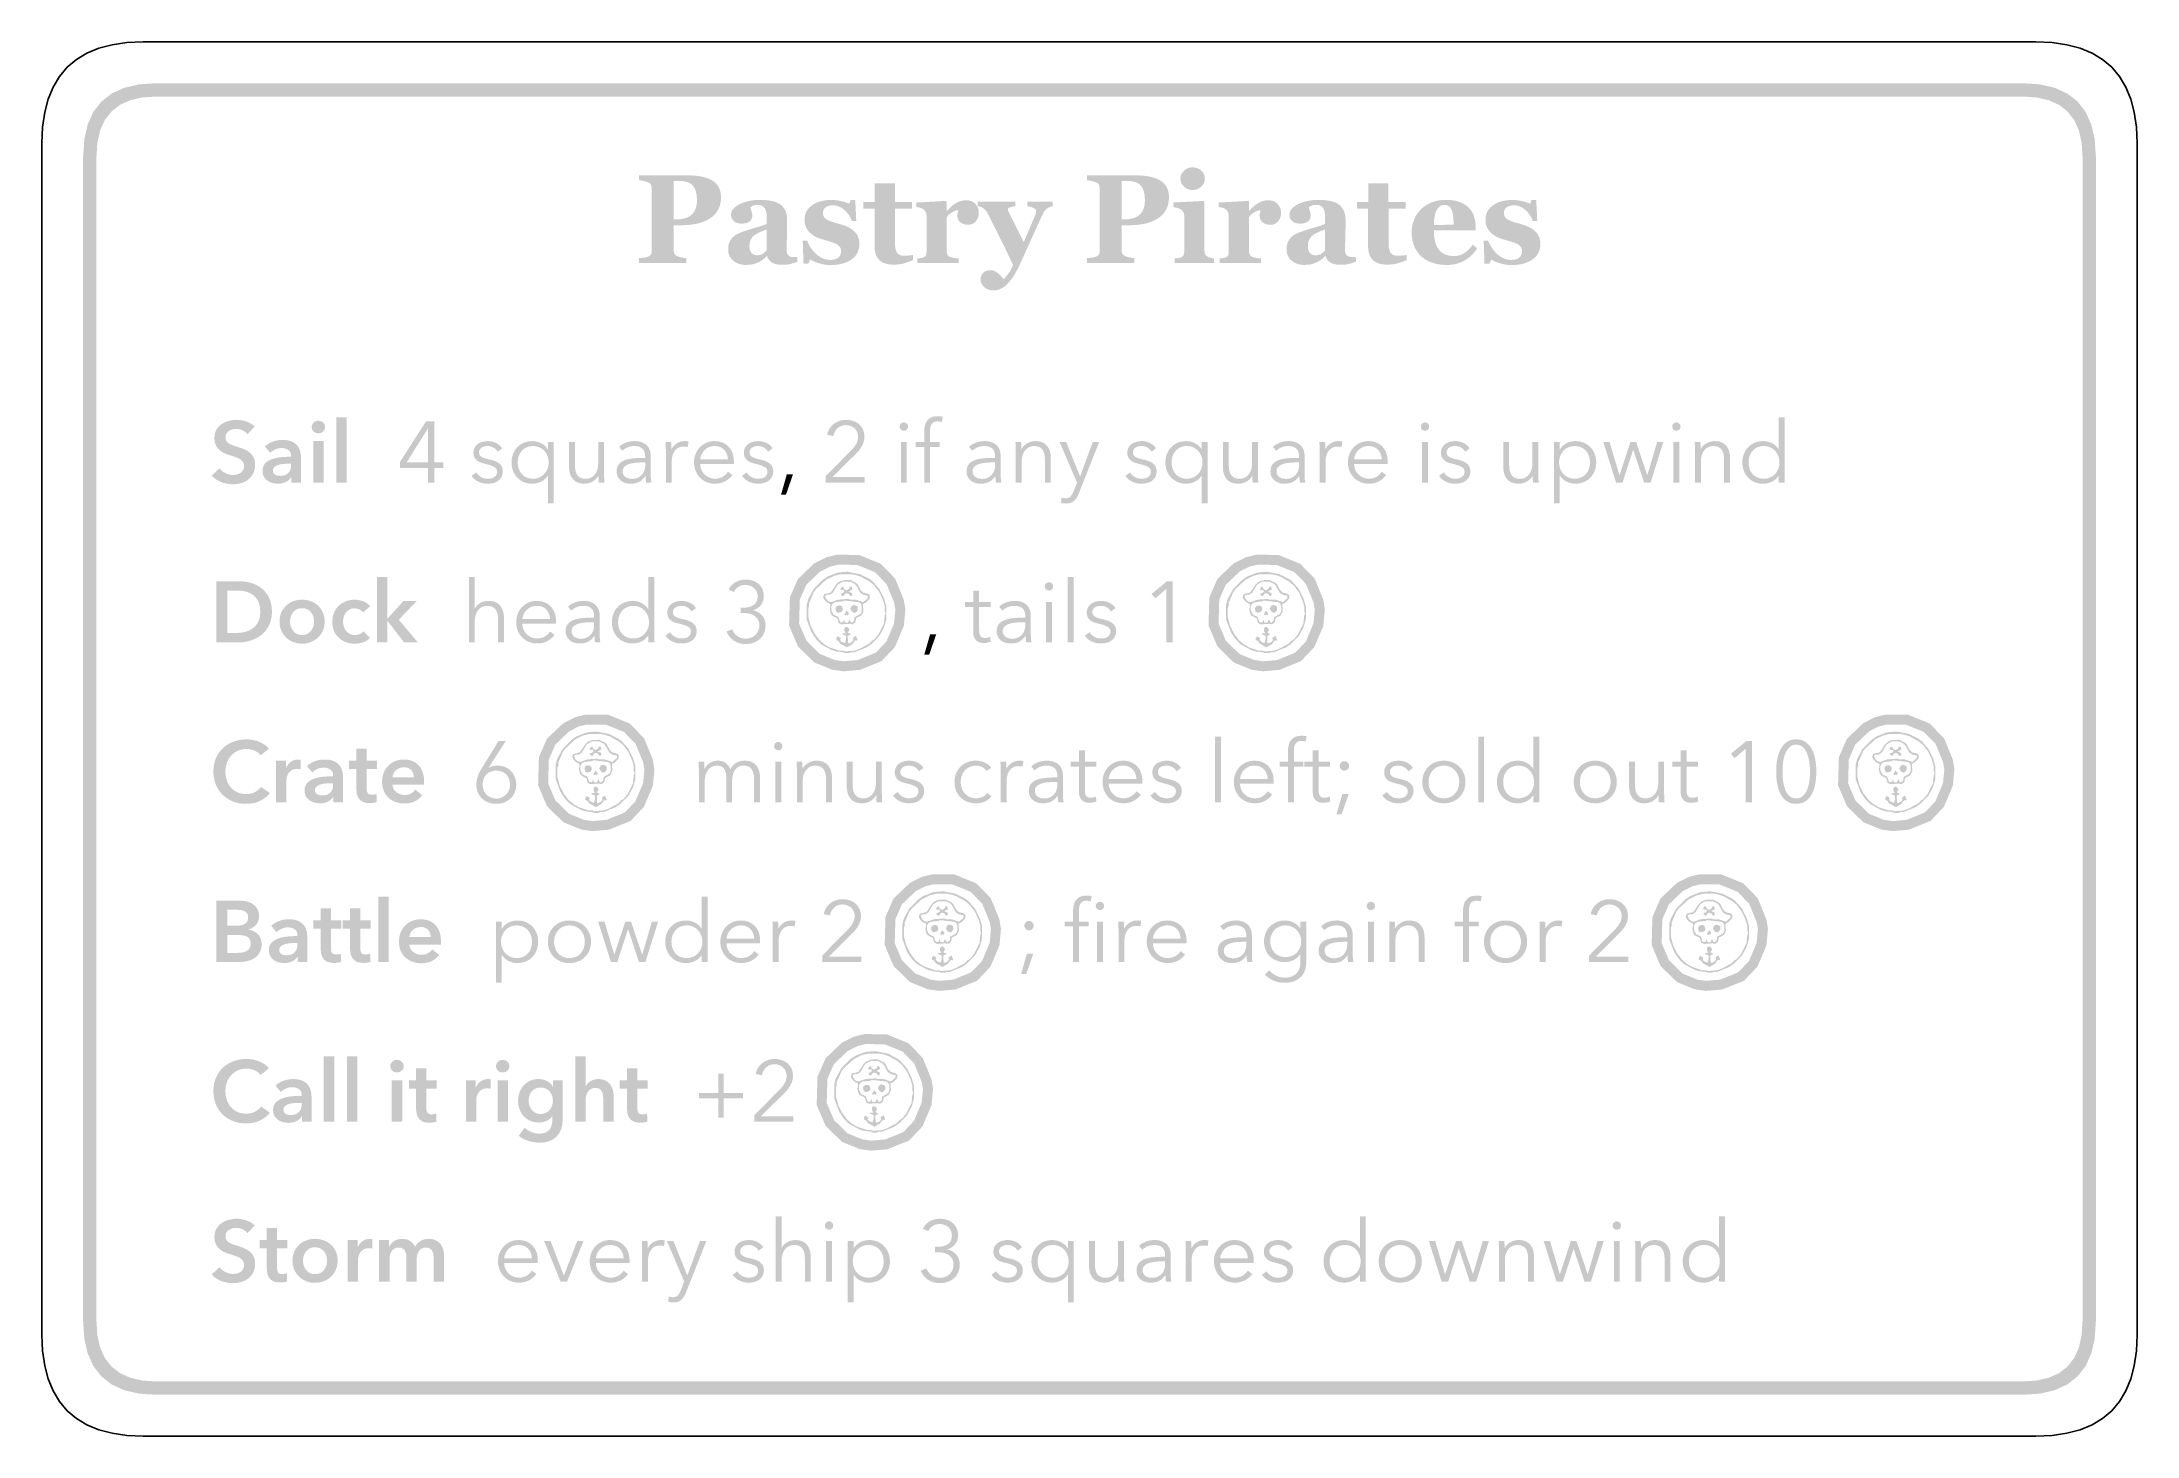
# Model space of a CAD drawing. Header units: millimetres. Extents: x 4 to 66.9, y 4 to 45.8.
import ezdxf

# ---------------------------------------------------------------- set-up
doc = ezdxf.new("R2010")
doc.units = ezdxf.units.MM
doc.layers.add('CUT', color=1, linetype='Continuous')
doc.layers.add('RASTER', color=7, linetype='Continuous')

msp = doc.modelspace()

# ---------------------------------------------------------------- hatches: boundary and pattern name
at = {"layer": 'RASTER'}
h = msp.add_hatch(color=7, dxfattribs=at)
h.paths.add_polyline_path([(5.2, 42.4), (5.234, 42.916), (5.337, 43.363), (5.509, 43.741), (5.75, 44.05), (6.059, 44.291), (6.438, 44.463), (6.884, 44.566), (7.4, 44.6), (63.489, 44.6), (64.005, 44.566), (64.452, 44.463), (64.83, 44.291), (65.139, 44.05), (65.38, 43.741), (65.552, 43.363), (65.655, 42.916), (65.689, 42.4), (65.689, 7.4), (65.655, 6.884), (65.552, 6.438), (65.38, 6.059), (65.139, 5.75), (64.83, 5.509), (64.452, 5.338), (64.005, 5.234), (63.489, 5.2), (7.4, 5.2), (6.884, 5.234), (6.438, 5.337), (6.059, 5.509), (5.75, 5.75), (5.509, 6.059), (5.337, 6.438), (5.234, 6.884), (5.2, 7.4)])
h.paths.add_polyline_path([(5.6, 42.4), (5.6, 7.4), (5.628, 6.978), (5.712, 6.612), (5.853, 6.303), (6.05, 6.05), (6.303, 5.853), (6.612, 5.713), (6.978, 5.628), (7.4, 5.6), (63.489, 5.6), (63.911, 5.628), (64.277, 5.712), (64.586, 5.853), (64.839, 6.05), (65.036, 6.303), (65.177, 6.612), (65.261, 6.978), (65.289, 7.4), (65.289, 42.4), (65.261, 42.822), (65.177, 43.188), (65.036, 43.497), (64.839, 43.75), (64.586, 43.947), (64.277, 44.088), (63.911, 44.172), (63.489, 44.2), (7.4, 44.2), (6.978, 44.172), (6.612, 44.088), (6.303, 43.947), (6.05, 43.75), (5.853, 43.497), (5.712, 43.188), (5.628, 42.822), (5.6, 42.4)], flags=0)
h = msp.add_hatch(color=7, dxfattribs=at)
h.paths.add_polyline_path([(24.369, 41.174), (24.368, 41.12), (24.364, 41.067), (24.356, 41.016), (24.346, 40.967), (24.334, 40.92), (24.318, 40.875), (24.299, 40.832), (24.278, 40.791), (24.254, 40.752), (24.227, 40.715), (24.199, 40.679), (24.168, 40.646), (24.136, 40.614), (24.101, 40.584), (24.064, 40.556), (24.024, 40.53), (23.982, 40.505), (23.938, 40.482), (23.892, 40.461), (23.845, 40.441), (23.797, 40.423), (23.747, 40.407), (23.696, 40.393), (23.643, 40.38), (23.589, 40.369), (23.533, 40.36), (23.475, 40.352), (23.415, 40.345), (23.354, 40.34), (23.292, 40.337), (23.227, 40.334), (23.161, 40.334), (22.946, 40.334), (22.946, 39.593), (22.947, 39.577), (22.948, 39.561), (22.95, 39.546), (22.953, 39.531), (22.956, 39.517), (22.96, 39.503), (22.965, 39.49), (22.971, 39.477), (22.978, 39.465), (22.987, 39.454), (22.996, 39.443), (23.008, 39.433), (23.02, 39.424), (23.034, 39.415), (23.05, 39.406), (23.067, 39.399), (23.077, 39.395), (23.088, 39.391), (23.101, 39.387), (23.116, 39.383), (23.131, 39.379), (23.149, 39.375), (23.167, 39.371), (23.187, 39.367), (23.208, 39.363), (23.228, 39.359), (23.246, 39.356), (23.264, 39.353), (23.282, 39.35), (23.298, 39.348), (23.314, 39.346), (23.328, 39.345), (23.328, 39.2), (21.902, 39.2), (21.902, 39.345), (21.916, 39.346), (21.931, 39.348), (21.947, 39.35), (21.964, 39.351), (21.983, 39.353), (22.002, 39.356), (22.023, 39.358), (22.045, 39.36), (22.066, 39.363), (22.086, 39.366), (22.104, 39.369), (22.12, 39.372), (22.135, 39.375), (22.148, 39.378), (22.159, 39.382), (22.169, 39.386), (22.186, 39.393), (22.202, 39.401), (22.216, 39.41), (22.229, 39.418), (22.24, 39.428), (22.25, 39.437), (22.258, 39.447), (22.264, 39.458), (22.27, 39.469), (22.275, 39.481), (22.279, 39.495), (22.282, 39.509), (22.284, 39.524), (22.286, 39.541), (22.287, 39.558), (22.288, 39.577), (22.288, 41.434), (22.287, 41.45), (22.286, 41.465), (22.284, 41.48), (22.282, 41.495), (22.279, 41.508), (22.275, 41.521), (22.271, 41.534), (22.265, 41.546), (22.259, 41.558), (22.251, 41.569), (22.241, 41.58), (22.23, 41.59), (22.217, 41.599), (22.203, 41.608), (22.187, 41.617), (22.169, 41.625), (22.155, 41.631), (22.141, 41.636), (22.125, 41.641), (22.108, 41.646), (22.09, 41.651), (22.072, 41.656), (22.052, 41.661), (22.031, 41.665), (22.01, 41.669), (21.99, 41.673), (21.972, 41.677), (21.955, 41.68), (21.94, 41.682), (21.926, 41.685), (21.913, 41.687), (21.902, 41.688), (21.902, 41.833), (23.354, 41.833), (23.478, 41.83), (23.593, 41.823), (23.701, 41.81), (23.8, 41.792), (23.892, 41.769), (23.975, 41.742), (24.05, 41.709), (24.117, 41.671), (24.176, 41.627), (24.227, 41.579), (24.271, 41.525), (24.306, 41.465), (24.334, 41.401), (24.354, 41.33), (24.365, 41.255), (24.369, 41.174)])
h.paths.add_polyline_path([(23.646, 41.08), (23.644, 41.151), (23.638, 41.218), (23.629, 41.281), (23.616, 41.338), (23.599, 41.391), (23.578, 41.439), (23.554, 41.482), (23.526, 41.52), (23.493, 41.554), (23.455, 41.583), (23.41, 41.608), (23.36, 41.628), (23.304, 41.644), (23.242, 41.655), (23.174, 41.662), (23.1, 41.664), (22.946, 41.664), (22.946, 40.508), (23.024, 40.508), (23.098, 40.51), (23.167, 40.517), (23.232, 40.528), (23.292, 40.543), (23.348, 40.563), (23.399, 40.587), (23.445, 40.615), (23.487, 40.648), (23.524, 40.686), (23.557, 40.728), (23.584, 40.775), (23.606, 40.826), (23.623, 40.882), (23.636, 40.943), (23.643, 41.009), (23.646, 41.08)], flags=0)
for points in [[(30.138, 39.285), (30.108, 39.273), (30.078, 39.26), (30.047, 39.248), (30.015, 39.236), (29.983, 39.224), (29.951, 39.213), (29.917, 39.202), (29.884, 39.192), (29.849, 39.182), (29.812, 39.173), (29.774, 39.166), (29.734, 39.16), (29.691, 39.156), (29.647, 39.153), (29.601, 39.151), (29.554, 39.15), (29.484, 39.152), (29.418, 39.159), (29.358, 39.17), (29.301, 39.185), (29.25, 39.205), (29.203, 39.229), (29.161, 39.258), (29.124, 39.291), (29.091, 39.328), (29.063, 39.369), (29.039, 39.414), (29.019, 39.462), (29.004, 39.514), (28.993, 39.57), (28.986, 39.63), (28.984, 39.694), (28.984, 40.833), (28.65, 40.833), (28.65, 41.033), (28.991, 41.033), (28.991, 41.595), (29.594, 41.595), (29.594, 41.033), (30.114, 41.033), (30.114, 40.833), (29.598, 40.833), (29.598, 39.816), (29.599, 39.764), (29.602, 39.715), (29.607, 39.671), (29.613, 39.63), (29.622, 39.594), (29.632, 39.561), (29.644, 39.533), (29.658, 39.508), (29.675, 39.487), (29.695, 39.468), (29.717, 39.453), (29.743, 39.44), (29.771, 39.43), (29.803, 39.423), (29.837, 39.419), (29.875, 39.417), (29.888, 39.417), (29.902, 39.418), (29.918, 39.418), (29.934, 39.419), (29.952, 39.42), (29.972, 39.421), (29.992, 39.423), (30.014, 39.425), (30.035, 39.426), (30.055, 39.428), (30.073, 39.43), (30.089, 39.432), (30.104, 39.435), (30.117, 39.437), (30.128, 39.439), (30.138, 39.441)], [(44.973, 39.285), (44.943, 39.273), (44.912, 39.26), (44.881, 39.248), (44.85, 39.236), (44.818, 39.224), (44.785, 39.213), (44.752, 39.202), (44.718, 39.192), (44.684, 39.182), (44.647, 39.173), (44.608, 39.166), (44.568, 39.16), (44.526, 39.156), (44.482, 39.153), (44.436, 39.151), (44.388, 39.15), (44.318, 39.152), (44.253, 39.159), (44.192, 39.17), (44.136, 39.185), (44.085, 39.205), (44.038, 39.229), (43.996, 39.258), (43.959, 39.291), (43.926, 39.328), (43.897, 39.369), (43.873, 39.414), (43.853, 39.462), (43.838, 39.514), (43.827, 39.57), (43.821, 39.63), (43.818, 39.694), (43.818, 40.833), (43.484, 40.833), (43.484, 41.033), (43.826, 41.033), (43.826, 41.595), (44.429, 41.595), (44.429, 41.033), (44.948, 41.033), (44.948, 40.833), (44.433, 40.833), (44.433, 39.816), (44.434, 39.764), (44.436, 39.715), (44.441, 39.671), (44.448, 39.63), (44.456, 39.594), (44.467, 39.561), (44.479, 39.533), (44.493, 39.508), (44.509, 39.487), (44.529, 39.468), (44.552, 39.453), (44.577, 39.44), (44.606, 39.43), (44.637, 39.423), (44.672, 39.419), (44.709, 39.417), (44.722, 39.417), (44.737, 39.418), (44.752, 39.418), (44.769, 39.419), (44.787, 39.42), (44.806, 39.421), (44.827, 39.423), (44.848, 39.425), (44.87, 39.426), (44.889, 39.428), (44.907, 39.43), (44.924, 39.432), (44.939, 39.435), (44.952, 39.437), (44.963, 39.439), (44.973, 39.441)], [(27.668, 39.137), (27.624, 39.138), (27.579, 39.14), (27.535, 39.144), (27.491, 39.15), (27.447, 39.158), (27.403, 39.167), (27.36, 39.177), (27.317, 39.19), (27.275, 39.203), (27.236, 39.217), (27.199, 39.23), (27.164, 39.244), (27.132, 39.258), (27.103, 39.273), (27.075, 39.287), (27.051, 39.302), (26.995, 39.176), (26.85, 39.176), (26.826, 39.868), (26.961, 39.868), (26.969, 39.847), (26.978, 39.825), (26.988, 39.802), (26.999, 39.779), (27.011, 39.755), (27.024, 39.731), (27.039, 39.706), (27.054, 39.68), (27.071, 39.654), (27.088, 39.629), (27.106, 39.604), (27.124, 39.58), (27.143, 39.557), (27.162, 39.534), (27.182, 39.513), (27.203, 39.491), (27.225, 39.471), (27.248, 39.451), (27.272, 39.432), (27.296, 39.414), (27.322, 39.397), (27.348, 39.381), (27.374, 39.365), (27.402, 39.35), (27.43, 39.337), (27.459, 39.325), (27.489, 39.315), (27.518, 39.307), (27.549, 39.301), (27.579, 39.296), (27.611, 39.294), (27.642, 39.293), (27.683, 39.294), (27.721, 39.297), (27.757, 39.302), (27.79, 39.309), (27.82, 39.319), (27.847, 39.33), (27.872, 39.343), (27.894, 39.359), (27.913, 39.376), (27.93, 39.396), (27.944, 39.418), (27.956, 39.442), (27.965, 39.469), (27.971, 39.498), (27.975, 39.529), (27.976, 39.562), (27.976, 39.58), (27.974, 39.597), (27.971, 39.614), (27.967, 39.63), (27.962, 39.644), (27.956, 39.659), (27.948, 39.672), (27.939, 39.684), (27.93, 39.696), (27.919, 39.708), (27.908, 39.719), (27.895, 39.729), (27.882, 39.74), (27.868, 39.749), (27.853, 39.759), (27.837, 39.768), (27.819, 39.777), (27.8, 39.786), (27.781, 39.794), (27.761, 39.802), (27.741, 39.81), (27.721, 39.817), (27.7, 39.824), (27.679, 39.831), (27.656, 39.838), (27.633, 39.845), (27.608, 39.852), (27.582, 39.86), (27.555, 39.868), (27.527, 39.876), (27.497, 39.885), (27.466, 39.894), (27.435, 39.903), (27.405, 39.913), (27.377, 39.922), (27.349, 39.931), (27.323, 39.941), (27.297, 39.95), (27.273, 39.96), (27.25, 39.969), (27.227, 39.979), (27.205, 39.991), (27.182, 40.004), (27.158, 40.018), (27.135, 40.034), (27.111, 40.051), (27.088, 40.069), (27.064, 40.089), (27.043, 40.107), (27.024, 40.127), (27.006, 40.147), (26.988, 40.169), (26.972, 40.191), (26.957, 40.214), (26.943, 40.238), (26.93, 40.263), (26.918, 40.289), (26.908, 40.317), (26.899, 40.345), (26.892, 40.375), (26.887, 40.406), (26.883, 40.438), (26.881, 40.472), (26.88, 40.506), (26.883, 40.57), (26.894, 40.631), (26.911, 40.688), (26.935, 40.743), (26.966, 40.794), (27.004, 40.842), (27.048, 40.887), (27.1, 40.929), (27.157, 40.967), (27.218, 41), (27.284, 41.028), (27.354, 41.05), (27.428, 41.068), (27.506, 41.081), (27.589, 41.088), (27.676, 41.091), (27.718, 41.09), (27.759, 41.089), (27.799, 41.086), (27.838, 41.082), (27.876, 41.077), (27.914, 41.071), (27.951, 41.064), (27.987, 41.056), (28.021, 41.048), (28.055, 41.039), (28.087, 41.03), (28.117, 41.02), (28.146, 41.011), (28.174, 41.001), (28.2, 40.991), (28.225, 40.981), (28.264, 41.091), (28.405, 41.091), (28.435, 40.458), (28.303, 40.458), (28.285, 40.505), (28.265, 40.551), (28.241, 40.595), (28.215, 40.638), (28.186, 40.679), (28.153, 40.718), (28.118, 40.755), (28.08, 40.791), (28.041, 40.824), (28, 40.852), (27.959, 40.876), (27.917, 40.896), (27.874, 40.911), (27.83, 40.922), (27.786, 40.929), (27.741, 40.931), (27.706, 40.93), (27.673, 40.927), (27.642, 40.923), (27.613, 40.916), (27.586, 40.908), (27.561, 40.898), (27.538, 40.886), (27.516, 40.872), (27.497, 40.856), (27.481, 40.839), (27.467, 40.821), (27.455, 40.801), (27.446, 40.779), (27.44, 40.757), (27.436, 40.732), (27.435, 40.707), (27.437, 40.673), (27.442, 40.641), (27.451, 40.612), (27.465, 40.585), (27.481, 40.561), (27.502, 40.539), (27.526, 40.52), (27.554, 40.503), (27.586, 40.487), (27.62, 40.471), (27.658, 40.456), (27.698, 40.441), (27.741, 40.427), (27.788, 40.412), (27.837, 40.398), (27.889, 40.384), (27.969, 40.361), (28.044, 40.337), (28.113, 40.311), (28.177, 40.283), (28.235, 40.253), (28.287, 40.221), (28.334, 40.187), (28.375, 40.151), (28.411, 40.113), (28.443, 40.072), (28.469, 40.029), (28.491, 39.983), (28.508, 39.935), (28.52, 39.884), (28.527, 39.831), (28.529, 39.775), (28.526, 39.701), (28.514, 39.632), (28.496, 39.566), (28.47, 39.505), (28.436, 39.448), (28.395, 39.396), (28.347, 39.348), (28.291, 39.304), (28.229, 39.265), (28.163, 39.231), (28.092, 39.202), (28.016, 39.179), (27.936, 39.16), (27.851, 39.147), (27.762, 39.14), (27.668, 39.137)], [(32.116, 40.701), (32.115, 40.666), (32.111, 40.633), (32.104, 40.6), (32.094, 40.569), (32.082, 40.538), (32.067, 40.509), (32.049, 40.481), (32.029, 40.453), (32.006, 40.428), (31.982, 40.407), (31.956, 40.388), (31.928, 40.373), (31.898, 40.362), (31.867, 40.353), (31.834, 40.348), (31.799, 40.347), (31.765, 40.348), (31.734, 40.351), (31.703, 40.356), (31.674, 40.364), (31.646, 40.373), (31.619, 40.385), (31.594, 40.399), (31.57, 40.415), (31.548, 40.434), (31.529, 40.454), (31.512, 40.476), (31.499, 40.5), (31.489, 40.527), (31.482, 40.555), (31.477, 40.585), (31.476, 40.618), (31.476, 40.633), (31.476, 40.648), (31.477, 40.662), (31.478, 40.675), (31.479, 40.688), (31.481, 40.699), (31.483, 40.709), (31.485, 40.719), (31.487, 40.728), (31.49, 40.737), (31.492, 40.745), (31.494, 40.754), (31.496, 40.762), (31.498, 40.77), (31.5, 40.778), (31.502, 40.786), (31.48, 40.785), (31.459, 40.781), (31.437, 40.776), (31.414, 40.77), (31.392, 40.761), (31.369, 40.752), (31.345, 40.74), (31.322, 40.727), (31.299, 40.713), (31.276, 40.697), (31.254, 40.68), (31.233, 40.662), (31.212, 40.643), (31.192, 40.623), (31.173, 40.601), (31.155, 40.579), (31.155, 39.56), (31.155, 39.544), (31.156, 39.529), (31.158, 39.514), (31.16, 39.501), (31.163, 39.487), (31.166, 39.475), (31.17, 39.463), (31.175, 39.452), (31.181, 39.442), (31.187, 39.432), (31.194, 39.423), (31.203, 39.414), (31.212, 39.406), (31.222, 39.399), (31.232, 39.392), (31.244, 39.386), (31.255, 39.381), (31.268, 39.376), (31.282, 39.371), (31.297, 39.367), (31.315, 39.363), (31.334, 39.359), (31.354, 39.355), (31.377, 39.351), (31.399, 39.348), (31.419, 39.345), (31.438, 39.342), (31.456, 39.34), (31.471, 39.339), (31.486, 39.337), (31.498, 39.336), (31.509, 39.335), (31.509, 39.2), (30.268, 39.2), (30.268, 39.335), (30.28, 39.336), (30.291, 39.337), (30.303, 39.339), (30.315, 39.34), (30.326, 39.341), (30.338, 39.343), (30.35, 39.344), (30.362, 39.346), (30.373, 39.347), (30.384, 39.349), (30.395, 39.351), (30.405, 39.353), (30.415, 39.356), (30.425, 39.358), (30.434, 39.361), (30.442, 39.363), (30.457, 39.369), (30.47, 39.375), (30.482, 39.382), (30.492, 39.389), (30.502, 39.397), (30.511, 39.406), (30.518, 39.416), (30.524, 39.426), (30.529, 39.437), (30.534, 39.449), (30.538, 39.462), (30.541, 39.476), (30.543, 39.49), (30.545, 39.505), (30.546, 39.521), (30.546, 39.538), (30.546, 40.618), (30.546, 40.634), (30.544, 40.65), (30.542, 40.666), (30.538, 40.681), (30.534, 40.696), (30.529, 40.71), (30.522, 40.724), (30.515, 40.737), (30.507, 40.75), (30.498, 40.762), (30.489, 40.774), (30.48, 40.785), (30.47, 40.795), (30.46, 40.805), (30.45, 40.813), (30.439, 40.822), (30.43, 40.827), (30.421, 40.832), (30.411, 40.837), (30.401, 40.842), (30.39, 40.847), (30.379, 40.851), (30.367, 40.855), (30.354, 40.859), (30.341, 40.862), (30.328, 40.866), (30.315, 40.869), (30.301, 40.871), (30.286, 40.874), (30.272, 40.876), (30.257, 40.878), (30.242, 40.879), (30.242, 41.015), (31.127, 41.063), (31.155, 41.035), (31.155, 40.766), (31.162, 40.766), (31.195, 40.802), (31.227, 40.836), (31.261, 40.868), (31.294, 40.898), (31.328, 40.927), (31.363, 40.953), (31.398, 40.977), (31.434, 40.999), (31.47, 41.019), (31.507, 41.036), (31.544, 41.05), (31.581, 41.062), (31.619, 41.071), (31.657, 41.078), (31.695, 41.082), (31.734, 41.083), (31.776, 41.082), (31.816, 41.077), (31.854, 41.068), (31.889, 41.057), (31.923, 41.042), (31.955, 41.023), (31.984, 41.002), (32.011, 40.977), (32.036, 40.949), (32.057, 40.919), (32.075, 40.888), (32.09, 40.854), (32.101, 40.819), (32.109, 40.782), (32.114, 40.742), (32.116, 40.701)], [(34.341, 40.905), (34.32, 40.901), (34.299, 40.896), (34.279, 40.89), (34.258, 40.883), (34.238, 40.874), (34.218, 40.865), (34.198, 40.854), (34.178, 40.842), (34.159, 40.829), (34.141, 40.814), (34.123, 40.797), (34.106, 40.778), (34.09, 40.758), (34.075, 40.736), (34.061, 40.712), (34.048, 40.686), (34.007, 40.601), (33.967, 40.515), (33.927, 40.427), (33.886, 40.338), (33.844, 40.247), (33.803, 40.155), (33.761, 40.062), (33.719, 39.967), (33.676, 39.871), (33.632, 39.773), (33.587, 39.673), (33.541, 39.57), (33.494, 39.466), (33.445, 39.36), (33.395, 39.252), (33.344, 39.142), (33.316, 39.082), (33.287, 39.024), (33.259, 38.97), (33.231, 38.919), (33.203, 38.871), (33.176, 38.826), (33.149, 38.784), (33.122, 38.745), (33.095, 38.709), (33.069, 38.675), (33.043, 38.644), (33.017, 38.614), (32.992, 38.587), (32.968, 38.561), (32.943, 38.538), (32.919, 38.517), (32.897, 38.499), (32.875, 38.483), (32.853, 38.467), (32.831, 38.453), (32.809, 38.44), (32.787, 38.429), (32.765, 38.419), (32.743, 38.41), (32.721, 38.402), (32.699, 38.395), (32.677, 38.389), (32.655, 38.385), (32.633, 38.381), (32.611, 38.378), (32.589, 38.377), (32.567, 38.376), (32.524, 38.378), (32.483, 38.382), (32.444, 38.39), (32.408, 38.401), (32.373, 38.415), (32.341, 38.431), (32.31, 38.451), (32.282, 38.475), (32.257, 38.499), (32.235, 38.525), (32.216, 38.552), (32.201, 38.579), (32.189, 38.607), (32.18, 38.636), (32.175, 38.665), (32.174, 38.695), (32.174, 38.708), (32.174, 38.721), (32.175, 38.733), (32.177, 38.745), (32.178, 38.757), (32.18, 38.769), (32.183, 38.781), (32.186, 38.792), (32.189, 38.803), (32.193, 38.814), (32.198, 38.826), (32.204, 38.837), (32.211, 38.849), (32.219, 38.861), (32.227, 38.873), (32.237, 38.885), (32.245, 38.895), (32.253, 38.904), (32.263, 38.913), (32.274, 38.922), (32.286, 38.931), (32.299, 38.939), (32.313, 38.947), (32.328, 38.954), (32.344, 38.961), (32.361, 38.967), (32.377, 38.972), (32.395, 38.976), (32.412, 38.979), (32.431, 38.981), (32.449, 38.982), (32.469, 38.983), (32.494, 38.982), (32.52, 38.978), (32.545, 38.973), (32.57, 38.965), (32.595, 38.955), (32.619, 38.942), (32.643, 38.928), (32.667, 38.911), (32.691, 38.892), (32.715, 38.871), (32.739, 38.848), (32.764, 38.824), (32.788, 38.798), (32.813, 38.771), (32.838, 38.741), (32.864, 38.71), (32.879, 38.726), (32.896, 38.745), (32.914, 38.765), (32.932, 38.786), (32.952, 38.81), (32.972, 38.836), (32.993, 38.863), (33.015, 38.893), (33.037, 38.923), (33.057, 38.954), (33.076, 38.985), (33.093, 39.016), (33.109, 39.047), (33.123, 39.079), (33.136, 39.111), (33.148, 39.142), (33.093, 39.257), (33.04, 39.367), (32.989, 39.473), (32.939, 39.576), (32.891, 39.674), (32.845, 39.769), (32.8, 39.86), (32.756, 39.947), (32.713, 40.033), (32.668, 40.122), (32.622, 40.213), (32.575, 40.307), (32.527, 40.403), (32.477, 40.502), (32.426, 40.603), (32.374, 40.707), (32.362, 40.728), (32.349, 40.749), (32.335, 40.768), (32.32, 40.786), (32.304, 40.802), (32.287, 40.818), (32.269, 40.832), (32.25, 40.845), (32.23, 40.857), (32.21, 40.867), (32.19, 40.876), (32.169, 40.885), (32.149, 40.891), (32.127, 40.897), (32.106, 40.902), (32.084, 40.905), (32.084, 41.041), (33.22, 41.041), (33.22, 40.905), (33.204, 40.904), (33.187, 40.903), (33.17, 40.9), (33.152, 40.897), (33.134, 40.893), (33.114, 40.889), (33.095, 40.883), (33.074, 40.877), (33.055, 40.871), (33.038, 40.863), (33.024, 40.856), (33.012, 40.848), (33.003, 40.839), (32.997, 40.83), (32.993, 40.821), (32.992, 40.811), (32.992, 40.807), (32.992, 40.803), (32.993, 40.799), (32.993, 40.795), (32.994, 40.791), (32.995, 40.787), (32.996, 40.782), (32.997, 40.778), (32.999, 40.773), (33.001, 40.768), (33.003, 40.763), (33.005, 40.757), (33.008, 40.75), (33.011, 40.743), (33.014, 40.735), (33.018, 40.727), (33.034, 40.693), (33.053, 40.656), (33.072, 40.615), (33.094, 40.572), (33.117, 40.525), (33.142, 40.475), (33.169, 40.422), (33.197, 40.366), (33.226, 40.307), (33.257, 40.246), (33.289, 40.182), (33.322, 40.115), (33.357, 40.047), (33.392, 39.975), (33.429, 39.902), (33.467, 39.825), (33.495, 39.89), (33.522, 39.952), (33.548, 40.013), (33.573, 40.07), (33.597, 40.126), (33.62, 40.179), (33.642, 40.23), (33.663, 40.279), (33.683, 40.326), (33.703, 40.374), (33.722, 40.421), (33.742, 40.468), (33.762, 40.514), (33.781, 40.561), (33.8, 40.607), (33.819, 40.653), (33.824, 40.664), (33.828, 40.675), (33.831, 40.685), (33.834, 40.694), (33.836, 40.703), (33.838, 40.711), (33.84, 40.719), (33.841, 40.726), (33.841, 40.733), (33.842, 40.738), (33.842, 40.744), (33.843, 40.749), (33.843, 40.753), (33.843, 40.757), (33.843, 40.76), (33.843, 40.762), (33.843, 40.771), (33.841, 40.778), (33.839, 40.786), (33.835, 40.794), (33.831, 40.801), (33.825, 40.808), (33.819, 40.814), (33.811, 40.821), (33.803, 40.827), (33.794, 40.833), (33.785, 40.839), (33.775, 40.844), (33.766, 40.85), (33.755, 40.855), (33.745, 40.86), (33.734, 40.864), (33.722, 40.869), (33.711, 40.873), (33.7, 40.877), (33.688, 40.881), (33.677, 40.884), (33.666, 40.887), (33.656, 40.89), (33.645, 40.892), (33.634, 40.894), (33.624, 40.896), (33.615, 40.898), (33.606, 40.9), (33.597, 40.902), (33.589, 40.903), (33.582, 40.904), (33.574, 40.905), (33.574, 41.041), (34.341, 41.041)], [(41.2, 40.701), (41.199, 40.666), (41.195, 40.633), (41.188, 40.6), (41.179, 40.569), (41.166, 40.538), (41.151, 40.509), (41.134, 40.481), (41.113, 40.453), (41.09, 40.428), (41.066, 40.407), (41.04, 40.388), (41.012, 40.373), (40.982, 40.362), (40.951, 40.353), (40.918, 40.348), (40.883, 40.347), (40.85, 40.348), (40.818, 40.351), (40.787, 40.356), (40.758, 40.364), (40.73, 40.373), (40.703, 40.385), (40.678, 40.399), (40.654, 40.415), (40.632, 40.434), (40.613, 40.454), (40.597, 40.476), (40.584, 40.5), (40.573, 40.527), (40.566, 40.555), (40.562, 40.585), (40.56, 40.618), (40.56, 40.633), (40.561, 40.648), (40.562, 40.662), (40.563, 40.675), (40.564, 40.688), (40.565, 40.699), (40.567, 40.709), (40.57, 40.719), (40.572, 40.728), (40.574, 40.737), (40.576, 40.745), (40.578, 40.754), (40.58, 40.762), (40.582, 40.77), (40.584, 40.778), (40.586, 40.786), (40.565, 40.785), (40.543, 40.781), (40.521, 40.776), (40.499, 40.77), (40.476, 40.761), (40.453, 40.752), (40.43, 40.74), (40.406, 40.727), (40.383, 40.713), (40.36, 40.697), (40.338, 40.68), (40.317, 40.662), (40.297, 40.643), (40.277, 40.623), (40.258, 40.601), (40.239, 40.579), (40.239, 39.56), (40.24, 39.544), (40.241, 39.529), (40.242, 39.514), (40.244, 39.501), (40.247, 39.487), (40.251, 39.475), (40.255, 39.463), (40.26, 39.452), (40.265, 39.442), (40.272, 39.432), (40.279, 39.423), (40.287, 39.414), (40.296, 39.406), (40.306, 39.399), (40.317, 39.392), (40.328, 39.386), (40.339, 39.381), (40.352, 39.376), (40.366, 39.371), (40.382, 39.367), (40.399, 39.363), (40.418, 39.359), (40.439, 39.355), (40.461, 39.351), (40.483, 39.348), (40.504, 39.345), (40.523, 39.342), (40.54, 39.34), (40.556, 39.339), (40.57, 39.337), (40.583, 39.336), (40.594, 39.335), (40.594, 39.2), (39.352, 39.2), (39.352, 39.335), (39.364, 39.336), (39.376, 39.337), (39.387, 39.339), (39.399, 39.34), (39.411, 39.341), (39.422, 39.343), (39.434, 39.344), (39.446, 39.346), (39.458, 39.347), (39.469, 39.349), (39.48, 39.351), (39.49, 39.353), (39.5, 39.356), (39.509, 39.358), (39.518, 39.361), (39.527, 39.363), (39.541, 39.369), (39.554, 39.375), (39.566, 39.382), (39.577, 39.389), (39.586, 39.397), (39.595, 39.406), (39.602, 39.416), (39.608, 39.426), (39.614, 39.437), (39.618, 39.449), (39.622, 39.462), (39.625, 39.476), (39.628, 39.49), (39.629, 39.505), (39.63, 39.521), (39.631, 39.538), (39.631, 40.618), (39.63, 40.634), (39.629, 40.65), (39.626, 40.666), (39.623, 40.681), (39.618, 40.696), (39.613, 40.71), (39.606, 40.724), (39.599, 40.737), (39.591, 40.75), (39.583, 40.762), (39.574, 40.774), (39.564, 40.785), (39.555, 40.795), (39.544, 40.805), (39.534, 40.813), (39.523, 40.822), (39.514, 40.827), (39.505, 40.832), (39.495, 40.837), (39.485, 40.842), (39.474, 40.847), (39.463, 40.851), (39.451, 40.855), (39.439, 40.859), (39.426, 40.862), (39.412, 40.866), (39.399, 40.869), (39.385, 40.871), (39.371, 40.874), (39.356, 40.876), (39.341, 40.878), (39.326, 40.879), (39.326, 41.015), (40.211, 41.063), (40.239, 41.035), (40.239, 40.766), (40.247, 40.766), (40.279, 40.802), (40.312, 40.836), (40.345, 40.868), (40.379, 40.898), (40.413, 40.927), (40.448, 40.953), (40.483, 40.977), (40.518, 40.999), (40.555, 41.019), (40.591, 41.036), (40.628, 41.05), (40.665, 41.062), (40.703, 41.071), (40.741, 41.078), (40.779, 41.082), (40.818, 41.083), (40.86, 41.082), (40.9, 41.077), (40.938, 41.068), (40.974, 41.057), (41.007, 41.042), (41.039, 41.023), (41.068, 41.002), (41.096, 40.977), (41.12, 40.949), (41.141, 40.919), (41.159, 40.888), (41.174, 40.854), (41.186, 40.819), (41.194, 40.782), (41.199, 40.742), (41.2, 40.701)], [(48.134, 39.137), (48.089, 39.138), (48.045, 39.14), (48, 39.144), (47.956, 39.15), (47.913, 39.158), (47.869, 39.167), (47.826, 39.177), (47.783, 39.19), (47.741, 39.203), (47.702, 39.217), (47.665, 39.23), (47.63, 39.244), (47.598, 39.258), (47.569, 39.273), (47.541, 39.287), (47.516, 39.302), (47.461, 39.176), (47.316, 39.176), (47.292, 39.868), (47.427, 39.868), (47.435, 39.847), (47.444, 39.825), (47.453, 39.802), (47.464, 39.779), (47.477, 39.755), (47.49, 39.731), (47.504, 39.706), (47.52, 39.68), (47.537, 39.654), (47.554, 39.629), (47.571, 39.604), (47.59, 39.58), (47.609, 39.557), (47.628, 39.534), (47.648, 39.513), (47.669, 39.491), (47.691, 39.471), (47.714, 39.451), (47.737, 39.432), (47.762, 39.414), (47.787, 39.397), (47.813, 39.381), (47.84, 39.365), (47.868, 39.35), (47.896, 39.337), (47.925, 39.325), (47.954, 39.315), (47.984, 39.307), (48.014, 39.301), (48.045, 39.296), (48.077, 39.294), (48.108, 39.293), (48.149, 39.294), (48.187, 39.297), (48.223, 39.302), (48.256, 39.309), (48.286, 39.319), (48.313, 39.33), (48.338, 39.343), (48.36, 39.359), (48.379, 39.376), (48.396, 39.396), (48.41, 39.418), (48.422, 39.442), (48.431, 39.469), (48.437, 39.498), (48.441, 39.529), (48.442, 39.562), (48.442, 39.58), (48.44, 39.597), (48.437, 39.614), (48.433, 39.63), (48.428, 39.644), (48.421, 39.659), (48.414, 39.672), (48.405, 39.684), (48.395, 39.696), (48.385, 39.708), (48.373, 39.719), (48.361, 39.729), (48.348, 39.74), (48.334, 39.749), (48.319, 39.759), (48.303, 39.768), (48.285, 39.777), (48.266, 39.786), (48.247, 39.794), (48.227, 39.802), (48.207, 39.81), (48.187, 39.817), (48.166, 39.824), (48.144, 39.831), (48.122, 39.838), (48.099, 39.845), (48.074, 39.852), (48.048, 39.86), (48.021, 39.868), (47.993, 39.876), (47.963, 39.885), (47.932, 39.894), (47.901, 39.903), (47.871, 39.913), (47.842, 39.922), (47.815, 39.931), (47.788, 39.941), (47.763, 39.95), (47.739, 39.96), (47.716, 39.969), (47.693, 39.979), (47.67, 39.991), (47.647, 40.004), (47.624, 40.018), (47.601, 40.034), (47.577, 40.051), (47.553, 40.069), (47.529, 40.089), (47.509, 40.107), (47.49, 40.127), (47.471, 40.147), (47.454, 40.169), (47.438, 40.191), (47.423, 40.214), (47.409, 40.238), (47.396, 40.263), (47.384, 40.289), (47.374, 40.317), (47.365, 40.345), (47.358, 40.375), (47.353, 40.406), (47.349, 40.438), (47.346, 40.472), (47.346, 40.506), (47.349, 40.57), (47.359, 40.631), (47.377, 40.688), (47.401, 40.743), (47.432, 40.794), (47.469, 40.842), (47.514, 40.887), (47.566, 40.929), (47.623, 40.967), (47.684, 41), (47.75, 41.028), (47.82, 41.05), (47.894, 41.068), (47.972, 41.081), (48.055, 41.088), (48.142, 41.091), (48.183, 41.09), (48.224, 41.089), (48.265, 41.086), (48.304, 41.082), (48.342, 41.077), (48.38, 41.071), (48.417, 41.064), (48.452, 41.056), (48.487, 41.048), (48.521, 41.039), (48.553, 41.03), (48.583, 41.02), (48.612, 41.011), (48.64, 41.001), (48.666, 40.991), (48.691, 40.981), (48.73, 41.091), (48.871, 41.091), (48.901, 40.458), (48.769, 40.458), (48.751, 40.505), (48.731, 40.551), (48.707, 40.595), (48.681, 40.638), (48.651, 40.679), (48.619, 40.718), (48.584, 40.755), (48.546, 40.791), (48.506, 40.824), (48.466, 40.852), (48.424, 40.876), (48.382, 40.896), (48.34, 40.911), (48.296, 40.922), (48.252, 40.929), (48.207, 40.931), (48.172, 40.93), (48.139, 40.927), (48.108, 40.923), (48.079, 40.916), (48.052, 40.908), (48.027, 40.898), (48.003, 40.886), (47.982, 40.872), (47.963, 40.856), (47.946, 40.839), (47.932, 40.821), (47.921, 40.801), (47.912, 40.779), (47.906, 40.757), (47.902, 40.732), (47.9, 40.707), (47.902, 40.673), (47.908, 40.641), (47.917, 40.612), (47.93, 40.585), (47.947, 40.561), (47.968, 40.539), (47.992, 40.52), (48.02, 40.503), (48.052, 40.487), (48.086, 40.471), (48.123, 40.456), (48.164, 40.441), (48.207, 40.427), (48.253, 40.412), (48.303, 40.398), (48.355, 40.384), (48.435, 40.361), (48.51, 40.337), (48.579, 40.311), (48.643, 40.283), (48.701, 40.253), (48.753, 40.221), (48.8, 40.187), (48.841, 40.151), (48.877, 40.113), (48.909, 40.072), (48.935, 40.029), (48.957, 39.983), (48.974, 39.935), (48.986, 39.884), (48.993, 39.831), (48.995, 39.775), (48.991, 39.701), (48.98, 39.632), (48.962, 39.566), (48.936, 39.505), (48.902, 39.448), (48.861, 39.396), (48.813, 39.348), (48.757, 39.304), (48.695, 39.265), (48.628, 39.231), (48.557, 39.202), (48.482, 39.179), (48.402, 39.16), (48.317, 39.147), (48.228, 39.14), (48.134, 39.137)], [(10.141, 34.056), (10.128, 34.073), (10.113, 34.088), (10.096, 34.104), (10.079, 34.118), (10.06, 34.132), (10.039, 34.145), (10.018, 34.157), (9.995, 34.169), (9.971, 34.18), (9.947, 34.189), (9.923, 34.197), (9.899, 34.203), (9.875, 34.208), (9.851, 34.212), (9.827, 34.214), (9.803, 34.215), (9.789, 34.214), (9.775, 34.214), (9.761, 34.213), (9.746, 34.211), (9.732, 34.209), (9.718, 34.207), (9.703, 34.204), (9.689, 34.2), (9.675, 34.196), (9.661, 34.192), (9.648, 34.187), (9.634, 34.182), (9.622, 34.176), (9.609, 34.17), (9.597, 34.163), (9.585, 34.156), (9.574, 34.148), (9.563, 34.14), (9.552, 34.131), (9.542, 34.122), (9.533, 34.112), (9.524, 34.101), (9.516, 34.09), (9.508, 34.078), (9.501, 34.066), (9.495, 34.053), (9.49, 34.039), (9.486, 34.025), (9.483, 34.01), (9.48, 33.995), (9.479, 33.979), (9.478, 33.962), (9.479, 33.947), (9.48, 33.932), (9.482, 33.918), (9.485, 33.905), (9.489, 33.892), (9.493, 33.879), (9.498, 33.867), (9.504, 33.856), (9.511, 33.845), (9.519, 33.835), (9.527, 33.824), (9.535, 33.815), (9.545, 33.806), (9.554, 33.797), (9.565, 33.788), (9.576, 33.78), (9.588, 33.773), (9.6, 33.765), (9.613, 33.758), (9.626, 33.751), (9.64, 33.744), (9.655, 33.738), (9.67, 33.732), (9.686, 33.726), (9.703, 33.72), (9.72, 33.714), (9.737, 33.708), (9.755, 33.702), (9.773, 33.697), (9.791, 33.691), (9.81, 33.685), (9.829, 33.679), (9.852, 33.672), (9.874, 33.664), (9.897, 33.656), (9.919, 33.648), (9.942, 33.64), (9.966, 33.632), (9.989, 33.623), (10.013, 33.614), (10.036, 33.605), (10.059, 33.594), (10.082, 33.583), (10.104, 33.572), (10.125, 33.559), (10.146, 33.546), (10.167, 33.532), (10.187, 33.518), (10.206, 33.502), (10.225, 33.486), (10.242, 33.469), (10.259, 33.45), (10.275, 33.431), (10.29, 33.411), (10.304, 33.389), (10.317, 33.367), (10.329, 33.344), (10.339, 33.319), (10.348, 33.293), (10.355, 33.265), (10.36, 33.236), (10.364, 33.206), (10.367, 33.174), (10.368, 33.141), (10.367, 33.104), (10.364, 33.069), (10.36, 33.035), (10.354, 33.002), (10.346, 32.97), (10.337, 32.94), (10.326, 32.91), (10.313, 32.882), (10.299, 32.855), (10.283, 32.829), (10.267, 32.805), (10.249, 32.781), (10.231, 32.759), (10.211, 32.738), (10.19, 32.718), (10.167, 32.699), (10.144, 32.681), (10.12, 32.665), (10.095, 32.649), (10.069, 32.635), (10.041, 32.622), (10.013, 32.61), (9.984, 32.599), (9.954, 32.59), (9.923, 32.581), (9.892, 32.574), (9.861, 32.567), (9.829, 32.562), (9.796, 32.558), (9.764, 32.555), (9.73, 32.554), (9.697, 32.553), (9.652, 32.554), (9.608, 32.557), (9.563, 32.563), (9.519, 32.57), (9.476, 32.579), (9.432, 32.59), (9.389, 32.604), (9.346, 32.62), (9.304, 32.637), (9.264, 32.657), (9.226, 32.678), (9.19, 32.702), (9.156, 32.727), (9.124, 32.755), (9.093, 32.784), (9.065, 32.816), (9.299, 33.034), (9.317, 33.011), (9.336, 32.99), (9.356, 32.969), (9.378, 32.95), (9.401, 32.932), (9.426, 32.916), (9.452, 32.9), (9.48, 32.886), (9.508, 32.873), (9.536, 32.862), (9.564, 32.853), (9.592, 32.845), (9.62, 32.839), (9.647, 32.835), (9.675, 32.832), (9.702, 32.831), (9.716, 32.832), (9.731, 32.832), (9.745, 32.833), (9.76, 32.835), (9.775, 32.837), (9.789, 32.839), (9.804, 32.842), (9.819, 32.846), (9.834, 32.85), (9.848, 32.854), (9.862, 32.859), (9.876, 32.865), (9.889, 32.871), (9.902, 32.878), (9.915, 32.886), (9.927, 32.894), (9.939, 32.903), (9.95, 32.912), (9.96, 32.922), (9.97, 32.932), (9.98, 32.943), (9.989, 32.954), (9.997, 32.966), (10.005, 32.978), (10.012, 32.991), (10.018, 33.005), (10.023, 33.02), (10.027, 33.035), (10.031, 33.051), (10.033, 33.068), (10.034, 33.086), (10.035, 33.104), (10.034, 33.122), (10.033, 33.139), (10.03, 33.156), (10.026, 33.171), (10.022, 33.186), (10.016, 33.2), (10.009, 33.213), (10.001, 33.225), (9.992, 33.237), (9.983, 33.249), (9.972, 33.26), (9.961, 33.27), (9.95, 33.28), (9.937, 33.29), (9.924, 33.3), (9.91, 33.308), (9.895, 33.317), (9.88, 33.325), (9.864, 33.334), (9.848, 33.341), (9.83, 33.349), (9.813, 33.356), (9.794, 33.363), (9.775, 33.37), (9.755, 33.376), (9.735, 33.383), (9.715, 33.389), (9.695, 33.396), (9.674, 33.403), (9.653, 33.41), (9.632, 33.417), (9.611, 33.424), (9.59, 33.431), (9.569, 33.438), (9.549, 33.445), (9.528, 33.453), (9.507, 33.461), (9.486, 33.469), (9.465, 33.478), (9.445, 33.487), (9.424, 33.496), (9.404, 33.506), (9.385, 33.517), (9.366, 33.529), (9.347, 33.541), (9.329, 33.554), (9.312, 33.568), (9.295, 33.583), (9.279, 33.598), (9.263, 33.614), (9.249, 33.631), (9.235, 33.649), (9.222, 33.668), (9.21, 33.688), (9.198, 33.708), (9.187, 33.73), (9.177, 33.752), (9.169, 33.776), (9.162, 33.801), (9.156, 33.828), (9.151, 33.855), (9.148, 33.884), (9.146, 33.915), (9.146, 33.947), (9.147, 33.981), (9.149, 34.015), (9.154, 34.047), (9.16, 34.077), (9.168, 34.107), (9.179, 34.135), (9.19, 34.163), (9.204, 34.189), (9.219, 34.213), (9.236, 34.237), (9.253, 34.26), (9.272, 34.281), (9.291, 34.302), (9.312, 34.321), (9.334, 34.339), (9.358, 34.356), (9.382, 34.372), (9.407, 34.387), (9.432, 34.401), (9.459, 34.414), (9.486, 34.426), (9.514, 34.437), (9.543, 34.446), (9.573, 34.455), (9.604, 34.463), (9.634, 34.469), (9.665, 34.475), (9.695, 34.479), (9.726, 34.483), (9.757, 34.486), (9.788, 34.487), (9.819, 34.488), (9.854, 34.487), (9.889, 34.485), (9.925, 34.481), (9.96, 34.475), (9.996, 34.468), (10.032, 34.46), (10.068, 34.45), (10.104, 34.438), (10.139, 34.425), (10.173, 34.41), (10.207, 34.394), (10.239, 34.376), (10.269, 34.357), (10.299, 34.336), (10.327, 34.314), (10.355, 34.29)], [(12.812, 34.566), (13.124, 34.566), (13.124, 32.6), (12.812, 32.6)], [(28.692, 32.6), (27.515, 32.6), (27.515, 32.795), (28.269, 33.557), (28.279, 33.567), (28.289, 33.578), (28.3, 33.589), (28.31, 33.6), (28.32, 33.611), (28.33, 33.623), (28.34, 33.635), (28.351, 33.646), (28.36, 33.659), (28.37, 33.671), (28.379, 33.683), (28.389, 33.696), (28.397, 33.708), (28.406, 33.721), (28.414, 33.734), (28.422, 33.747), (28.43, 33.76), (28.437, 33.773), (28.444, 33.787), (28.45, 33.8), (28.456, 33.814), (28.461, 33.828), (28.467, 33.843), (28.471, 33.857), (28.476, 33.872), (28.479, 33.887), (28.482, 33.902), (28.485, 33.917), (28.487, 33.932), (28.488, 33.947), (28.489, 33.962), (28.49, 33.978), (28.489, 33.998), (28.488, 34.017), (28.486, 34.036), (28.482, 34.055), (28.478, 34.073), (28.474, 34.09), (28.468, 34.107), (28.461, 34.124), (28.454, 34.14), (28.445, 34.155), (28.436, 34.17), (28.427, 34.184), (28.417, 34.197), (28.406, 34.21), (28.394, 34.222), (28.382, 34.234), (28.369, 34.245), (28.355, 34.256), (28.341, 34.265), (28.327, 34.274), (28.312, 34.283), (28.297, 34.291), (28.281, 34.298), (28.265, 34.304), (28.248, 34.31), (28.231, 34.315), (28.214, 34.319), (28.197, 34.323), (28.179, 34.326), (28.162, 34.327), (28.144, 34.329), (28.126, 34.329), (28.089, 34.328), (28.054, 34.323), (28.021, 34.316), (27.989, 34.306), (27.959, 34.293), (27.93, 34.277), (27.902, 34.258), (27.876, 34.237), (27.852, 34.213), (27.83, 34.187), (27.81, 34.16), (27.793, 34.132), (27.778, 34.102), (27.765, 34.07), (27.754, 34.036), (27.746, 34.001), (27.561, 34.038), (27.566, 34.062), (27.573, 34.085), (27.58, 34.108), (27.588, 34.131), (27.597, 34.153), (27.607, 34.175), (27.618, 34.196), (27.63, 34.217), (27.643, 34.238), (27.657, 34.257), (27.672, 34.276), (27.687, 34.295), (27.703, 34.312), (27.72, 34.329), (27.737, 34.345), (27.755, 34.36), (27.774, 34.375), (27.793, 34.388), (27.813, 34.401), (27.834, 34.414), (27.855, 34.425), (27.877, 34.435), (27.9, 34.445), (27.923, 34.454), (27.946, 34.462), (27.971, 34.469), (27.995, 34.474), (28.02, 34.479), (28.046, 34.483), (28.072, 34.485), (28.099, 34.487), (28.126, 34.488), (28.153, 34.487), (28.181, 34.486), (28.208, 34.483), (28.234, 34.479), (28.261, 34.475), (28.287, 34.469), (28.312, 34.463), (28.338, 34.455), (28.362, 34.446), (28.386, 34.437), (28.409, 34.426), (28.431, 34.415), (28.453, 34.402), (28.474, 34.389), (28.494, 34.374), (28.513, 34.359), (28.531, 34.342), (28.549, 34.325), (28.565, 34.307), (28.581, 34.287), (28.596, 34.267), (28.609, 34.246), (28.622, 34.224), (28.634, 34.2), (28.645, 34.176), (28.654, 34.151), (28.662, 34.125), (28.668, 34.098), (28.673, 34.07), (28.677, 34.041), (28.679, 34.011), (28.679, 33.981), (28.679, 33.959), (28.678, 33.937), (28.676, 33.916), (28.673, 33.895), (28.67, 33.875), (28.666, 33.855), (28.66, 33.836), (28.655, 33.817), (28.648, 33.798), (28.641, 33.78), (28.634, 33.761), (28.626, 33.743), (28.618, 33.726), (28.609, 33.708), (28.6, 33.691), (28.59, 33.674), (28.579, 33.657), (28.569, 33.64), (28.557, 33.624), (28.546, 33.608), (28.534, 33.592), (28.521, 33.576), (28.508, 33.56), (28.495, 33.545), (28.481, 33.53), (28.467, 33.515), (28.453, 33.499), (28.439, 33.484), (28.425, 33.469), (28.41, 33.454), (28.395, 33.439), (28.38, 33.424), (27.717, 32.766), (28.692, 32.766)], [(30.939, 33.669), (30.653, 33.669), (30.653, 32.6), (30.476, 32.6), (30.476, 33.669), (30.221, 33.669), (30.221, 33.817), (30.476, 33.817), (30.476, 34.15), (30.478, 34.2), (30.482, 34.248), (30.49, 34.293), (30.501, 34.335), (30.516, 34.375), (30.533, 34.412), (30.554, 34.446), (30.577, 34.477), (30.604, 34.505), (30.635, 34.53), (30.669, 34.55), (30.706, 34.567), (30.747, 34.58), (30.791, 34.589), (30.838, 34.595), (30.889, 34.597), (30.898, 34.597), (30.907, 34.597), (30.915, 34.596), (30.925, 34.596), (30.934, 34.595), (30.943, 34.595), (30.953, 34.594), (30.962, 34.593), (30.972, 34.592), (30.981, 34.591), (30.991, 34.589), (31, 34.587), (31.009, 34.585), (31.018, 34.583), (31.026, 34.581), (31.035, 34.579), (31.004, 34.423), (30.997, 34.425), (30.99, 34.426), (30.982, 34.428), (30.975, 34.43), (30.968, 34.431), (30.961, 34.433), (30.954, 34.434), (30.947, 34.436), (30.939, 34.437), (30.932, 34.438), (30.924, 34.439), (30.916, 34.439), (30.908, 34.44), (30.899, 34.44), (30.891, 34.441), (30.882, 34.441), (30.864, 34.44), (30.848, 34.439), (30.832, 34.438), (30.818, 34.435), (30.803, 34.432), (30.79, 34.428), (30.778, 34.423), (30.766, 34.417), (30.755, 34.411), (30.744, 34.404), (30.735, 34.397), (30.726, 34.389), (30.717, 34.381), (30.709, 34.371), (30.702, 34.362), (30.696, 34.351), (30.69, 34.34), (30.684, 34.329), (30.679, 34.317), (30.675, 34.305), (30.671, 34.292), (30.667, 34.279), (30.664, 34.265), (30.662, 34.251), (30.66, 34.237), (30.658, 34.222), (30.656, 34.207), (30.655, 34.192), (30.654, 34.176), (30.653, 34.161), (30.653, 34.145), (30.653, 34.129), (30.653, 33.817), (30.939, 33.817)], [(17.655, 33.528), (17.645, 33.547), (17.633, 33.564), (17.62, 33.581), (17.606, 33.597), (17.591, 33.612), (17.574, 33.626), (17.556, 33.639), (17.537, 33.652), (17.517, 33.663), (17.496, 33.673), (17.475, 33.681), (17.452, 33.688), (17.429, 33.693), (17.406, 33.697), (17.381, 33.699), (17.356, 33.7), (17.345, 33.7), (17.333, 33.699), (17.321, 33.698), (17.31, 33.697), (17.298, 33.696), (17.286, 33.694), (17.274, 33.692), (17.263, 33.689), (17.251, 33.687), (17.24, 33.683), (17.229, 33.68), (17.219, 33.676), (17.208, 33.671), (17.198, 33.666), (17.189, 33.661), (17.18, 33.656), (17.171, 33.65), (17.162, 33.643), (17.154, 33.636), (17.147, 33.629), (17.14, 33.621), (17.133, 33.613), (17.127, 33.605), (17.121, 33.596), (17.116, 33.586), (17.111, 33.577), (17.108, 33.567), (17.105, 33.556), (17.102, 33.545), (17.1, 33.534), (17.099, 33.522), (17.099, 33.51), (17.1, 33.489), (17.103, 33.47), (17.109, 33.451), (17.117, 33.434), (17.126, 33.418), (17.138, 33.404), (17.153, 33.391), (17.169, 33.379), (17.188, 33.368), (17.209, 33.357), (17.233, 33.347), (17.26, 33.337), (17.288, 33.327), (17.32, 33.318), (17.354, 33.31), (17.39, 33.302), (17.442, 33.29), (17.491, 33.277), (17.536, 33.263), (17.578, 33.248), (17.616, 33.231), (17.65, 33.213), (17.681, 33.194), (17.709, 33.173), (17.733, 33.151), (17.754, 33.127), (17.771, 33.102), (17.786, 33.074), (17.797, 33.045), (17.805, 33.014), (17.81, 32.981), (17.811, 32.946), (17.811, 32.92), (17.809, 32.896), (17.806, 32.872), (17.801, 32.85), (17.796, 32.828), (17.789, 32.808), (17.781, 32.789), (17.771, 32.77), (17.761, 32.753), (17.749, 32.736), (17.737, 32.72), (17.725, 32.705), (17.711, 32.691), (17.697, 32.678), (17.682, 32.665), (17.666, 32.653), (17.649, 32.642), (17.632, 32.632), (17.615, 32.623), (17.597, 32.614), (17.578, 32.607), (17.559, 32.6), (17.539, 32.594), (17.519, 32.588), (17.498, 32.584), (17.478, 32.58), (17.457, 32.576), (17.437, 32.574), (17.416, 32.572), (17.395, 32.57), (17.375, 32.569), (17.354, 32.569), (17.319, 32.57), (17.285, 32.572), (17.252, 32.577), (17.218, 32.583), (17.185, 32.591), (17.151, 32.601), (17.119, 32.613), (17.086, 32.626), (17.054, 32.641), (17.024, 32.659), (16.995, 32.678), (16.968, 32.699), (16.942, 32.723), (16.917, 32.748), (16.894, 32.776), (16.873, 32.805), (17.013, 32.909), (17.026, 32.89), (17.039, 32.871), (17.055, 32.853), (17.071, 32.835), (17.089, 32.819), (17.108, 32.803), (17.129, 32.788), (17.151, 32.774), (17.174, 32.761), (17.198, 32.75), (17.222, 32.741), (17.247, 32.733), (17.272, 32.727), (17.298, 32.723), (17.324, 32.72), (17.351, 32.72), (17.365, 32.72), (17.379, 32.72), (17.393, 32.721), (17.407, 32.722), (17.421, 32.724), (17.434, 32.725), (17.447, 32.728), (17.46, 32.73), (17.473, 32.733), (17.486, 32.736), (17.498, 32.74), (17.509, 32.744), (17.52, 32.749), (17.531, 32.754), (17.541, 32.76), (17.551, 32.766), (17.561, 32.773), (17.57, 32.78), (17.578, 32.788), (17.586, 32.796), (17.594, 32.804), (17.601, 32.813), (17.608, 32.823), (17.614, 32.833), (17.619, 32.843), (17.624, 32.854), (17.628, 32.866), (17.631, 32.878), (17.634, 32.891), (17.636, 32.904), (17.637, 32.918), (17.637, 32.933), (17.636, 32.956), (17.631, 32.978), (17.624, 32.998), (17.614, 33.017), (17.601, 33.034), (17.585, 33.05), (17.567, 33.064), (17.545, 33.077), (17.521, 33.089), (17.494, 33.101), (17.464, 33.112), (17.432, 33.124), (17.398, 33.135), (17.36, 33.146), (17.321, 33.156), (17.278, 33.167), (17.265, 33.17), (17.251, 33.174), (17.237, 33.177), (17.222, 33.181), (17.208, 33.186), (17.193, 33.19), (17.178, 33.195), (17.163, 33.199), (17.148, 33.204), (17.133, 33.21), (17.118, 33.216), (17.104, 33.223), (17.09, 33.231), (17.076, 33.239), (17.063, 33.247), (17.05, 33.256), (17.037, 33.266), (17.025, 33.277), (17.013, 33.288), (17.002, 33.299), (16.992, 33.311), (16.982, 33.324), (16.973, 33.337), (16.964, 33.351), (16.956, 33.366), (16.949, 33.382), (16.943, 33.398), (16.938, 33.416), (16.935, 33.434), (16.932, 33.453), (16.931, 33.473), (16.93, 33.494), (16.931, 33.517), (16.932, 33.539), (16.935, 33.561), (16.939, 33.581), (16.944, 33.601), (16.95, 33.619), (16.958, 33.637), (16.966, 33.654), (16.976, 33.671), (16.986, 33.686), (16.997, 33.701), (17.009, 33.715), (17.022, 33.728), (17.035, 33.741), (17.049, 33.752), (17.064, 33.763), (17.079, 33.774), (17.096, 33.784), (17.112, 33.793), (17.129, 33.801), (17.147, 33.808), (17.165, 33.815), (17.184, 33.822), (17.203, 33.827), (17.223, 33.832), (17.242, 33.836), (17.262, 33.84), (17.282, 33.843), (17.303, 33.845), (17.323, 33.847), (17.343, 33.848), (17.364, 33.848), (17.396, 33.847), (17.427, 33.844), (17.459, 33.84), (17.49, 33.834), (17.52, 33.826), (17.551, 33.816), (17.581, 33.804), (17.611, 33.791), (17.64, 33.776), (17.667, 33.759), (17.692, 33.741), (17.716, 33.722), (17.737, 33.701), (17.757, 33.679), (17.775, 33.655), (17.791, 33.63)], [(20.697, 32.6), (20.696, 32.613), (20.695, 32.625), (20.694, 32.639), (20.693, 32.652), (20.692, 32.666), (20.691, 32.68), (20.69, 32.694), (20.69, 32.709), (20.689, 32.724), (20.688, 32.738), (20.688, 32.751), (20.688, 32.764), (20.687, 32.776), (20.687, 32.787), (20.687, 32.798), (20.687, 32.808), (20.682, 32.808), (20.668, 32.782), (20.652, 32.757), (20.634, 32.734), (20.614, 32.711), (20.591, 32.69), (20.567, 32.671), (20.541, 32.652), (20.513, 32.635), (20.483, 32.62), (20.453, 32.606), (20.423, 32.595), (20.393, 32.585), (20.361, 32.578), (20.33, 32.573), (20.298, 32.57), (20.266, 32.569), (20.21, 32.571), (20.157, 32.577), (20.109, 32.588), (20.063, 32.603), (20.022, 32.623), (19.984, 32.646), (19.949, 32.674), (19.919, 32.707), (19.892, 32.742), (19.868, 32.781), (19.848, 32.822), (19.832, 32.867), (19.819, 32.913), (19.81, 32.963), (19.805, 33.015), (19.803, 33.071), (19.803, 33.817), (19.98, 33.817), (19.98, 33.143), (19.98, 33.12), (19.981, 33.096), (19.982, 33.074), (19.984, 33.052), (19.986, 33.03), (19.989, 33.009), (19.992, 32.989), (19.995, 32.969), (20, 32.95), (20.005, 32.932), (20.01, 32.914), (20.017, 32.897), (20.024, 32.88), (20.031, 32.865), (20.04, 32.85), (20.049, 32.835), (20.059, 32.822), (20.069, 32.809), (20.081, 32.797), (20.093, 32.786), (20.106, 32.775), (20.12, 32.765), (20.135, 32.756), (20.15, 32.748), (20.167, 32.741), (20.184, 32.735), (20.202, 32.729), (20.222, 32.725), (20.242, 32.721), (20.264, 32.719), (20.286, 32.717), (20.31, 32.717), (20.327, 32.717), (20.345, 32.719), (20.362, 32.721), (20.379, 32.724), (20.396, 32.728), (20.413, 32.733), (20.43, 32.739), (20.447, 32.746), (20.463, 32.753), (20.479, 32.762), (20.494, 32.771), (20.509, 32.782), (20.524, 32.793), (20.538, 32.805), (20.552, 32.819), (20.565, 32.833), (20.577, 32.848), (20.589, 32.864), (20.601, 32.881), (20.612, 32.899), (20.622, 32.918), (20.631, 32.938), (20.64, 32.959), (20.648, 32.981), (20.655, 33.004), (20.662, 33.028), (20.667, 33.053), (20.671, 33.079), (20.675, 33.106), (20.677, 33.134), (20.679, 33.163), (20.679, 33.193), (20.679, 33.817), (20.856, 33.817), (20.856, 32.868), (20.856, 32.855), (20.856, 32.841), (20.856, 32.827), (20.857, 32.811), (20.857, 32.795), (20.857, 32.778), (20.858, 32.759), (20.859, 32.74), (20.859, 32.721), (20.86, 32.702), (20.861, 32.684), (20.862, 32.666), (20.863, 32.649), (20.864, 32.632), (20.865, 32.616), (20.866, 32.6)], [(22.712, 33.549), (22.712, 33.562), (22.712, 33.575), (22.712, 33.59), (22.712, 33.606), (22.711, 33.622), (22.711, 33.639), (22.71, 33.657), (22.71, 33.676), (22.709, 33.696), (22.708, 33.714), (22.707, 33.733), (22.707, 33.751), (22.706, 33.768), (22.704, 33.785), (22.703, 33.801), (22.702, 33.817), (22.871, 33.817), (22.872, 33.804), (22.873, 33.791), (22.875, 33.778), (22.876, 33.765), (22.876, 33.751), (22.877, 33.737), (22.878, 33.722), (22.879, 33.708), (22.879, 33.693), (22.88, 33.679), (22.88, 33.666), (22.881, 33.653), (22.881, 33.641), (22.881, 33.63), (22.881, 33.619), (22.881, 33.609), (22.887, 33.609), (22.9, 33.635), (22.916, 33.66), (22.933, 33.683), (22.952, 33.705), (22.972, 33.726), (22.994, 33.746), (23.017, 33.764), (23.043, 33.782), (23.069, 33.797), (23.096, 33.811), (23.124, 33.822), (23.153, 33.831), (23.183, 33.839), (23.213, 33.844), (23.245, 33.847), (23.277, 33.848), (23.285, 33.848), (23.293, 33.848), (23.301, 33.848), (23.309, 33.847), (23.316, 33.847), (23.324, 33.847), (23.331, 33.846), (23.338, 33.845), (23.345, 33.845), (23.351, 33.844), (23.358, 33.843), (23.365, 33.842), (23.372, 33.84), (23.379, 33.839), (23.386, 33.837), (23.394, 33.835), (23.37, 33.669), (23.366, 33.67), (23.361, 33.671), (23.356, 33.673), (23.349, 33.674), (23.343, 33.675), (23.335, 33.676), (23.327, 33.678), (23.318, 33.679), (23.309, 33.68), (23.3, 33.681), (23.291, 33.682), (23.282, 33.683), (23.273, 33.683), (23.264, 33.684), (23.255, 33.684), (23.245, 33.684), (23.228, 33.684), (23.211, 33.683), (23.193, 33.681), (23.177, 33.678), (23.16, 33.674), (23.143, 33.67), (23.127, 33.664), (23.11, 33.658), (23.094, 33.651), (23.079, 33.643), (23.064, 33.634), (23.049, 33.625), (23.036, 33.614), (23.022, 33.602), (23.009, 33.59), (22.997, 33.576), (22.985, 33.562), (22.974, 33.546), (22.964, 33.53), (22.954, 33.513), (22.944, 33.494), (22.935, 33.475), (22.927, 33.455), (22.919, 33.433), (22.912, 33.411), (22.906, 33.388), (22.901, 33.363), (22.897, 33.337), (22.893, 33.311), (22.891, 33.283), (22.89, 33.254), (22.889, 33.224), (22.889, 32.6), (22.712, 32.6), (22.712, 33.549)], [(25.783, 33.528), (25.773, 33.547), (25.761, 33.564), (25.748, 33.581), (25.734, 33.597), (25.719, 33.612), (25.702, 33.626), (25.684, 33.639), (25.665, 33.652), (25.645, 33.663), (25.624, 33.673), (25.602, 33.681), (25.58, 33.688), (25.557, 33.693), (25.533, 33.697), (25.509, 33.699), (25.484, 33.7), (25.472, 33.7), (25.461, 33.699), (25.449, 33.698), (25.437, 33.697), (25.426, 33.696), (25.414, 33.694), (25.402, 33.692), (25.39, 33.689), (25.379, 33.687), (25.368, 33.683), (25.357, 33.68), (25.346, 33.676), (25.336, 33.671), (25.326, 33.666), (25.316, 33.661), (25.307, 33.656), (25.298, 33.65), (25.29, 33.643), (25.282, 33.636), (25.274, 33.629), (25.267, 33.621), (25.261, 33.613), (25.254, 33.605), (25.249, 33.596), (25.244, 33.586), (25.239, 33.577), (25.235, 33.567), (25.232, 33.556), (25.23, 33.545), (25.228, 33.534), (25.227, 33.522), (25.227, 33.51), (25.228, 33.489), (25.231, 33.47), (25.236, 33.451), (25.244, 33.434), (25.254, 33.418), (25.266, 33.404), (25.28, 33.391), (25.297, 33.379), (25.316, 33.368), (25.337, 33.357), (25.361, 33.347), (25.387, 33.337), (25.416, 33.327), (25.447, 33.318), (25.481, 33.31), (25.518, 33.302), (25.57, 33.29), (25.619, 33.277), (25.664, 33.263), (25.705, 33.248), (25.743, 33.231), (25.778, 33.213), (25.809, 33.194), (25.836, 33.173), (25.86, 33.151), (25.881, 33.127), (25.899, 33.102), (25.913, 33.074), (25.925, 33.045), (25.933, 33.014), (25.937, 32.981), (25.939, 32.946), (25.938, 32.92), (25.936, 32.896), (25.933, 32.872), (25.929, 32.85), (25.923, 32.828), (25.916, 32.808), (25.908, 32.789), (25.899, 32.77), (25.888, 32.753), (25.877, 32.736), (25.865, 32.72), (25.852, 32.705), (25.839, 32.691), (25.824, 32.678), (25.809, 32.665), (25.793, 32.653), (25.777, 32.642), (25.76, 32.632), (25.742, 32.623), (25.724, 32.614), (25.706, 32.607), (25.686, 32.6), (25.667, 32.594), (25.647, 32.588), (25.626, 32.584), (25.605, 32.58), (25.585, 32.576), (25.564, 32.574), (25.544, 32.572), (25.523, 32.57), (25.502, 32.569), (25.481, 32.569), (25.447, 32.57), (25.413, 32.572), (25.379, 32.577), (25.346, 32.583), (25.312, 32.591), (25.279, 32.601), (25.246, 32.613), (25.214, 32.626), (25.182, 32.641), (25.152, 32.659), (25.123, 32.678), (25.095, 32.699), (25.069, 32.723), (25.045, 32.748), (25.022, 32.776), (25, 32.805), (25.141, 32.909), (25.153, 32.89), (25.167, 32.871), (25.182, 32.853), (25.199, 32.835), (25.217, 32.819), (25.236, 32.803), (25.257, 32.788), (25.279, 32.774), (25.302, 32.761), (25.325, 32.75), (25.349, 32.741), (25.374, 32.733), (25.399, 32.727), (25.425, 32.723), (25.452, 32.72), (25.479, 32.72), (25.493, 32.72), (25.507, 32.72), (25.521, 32.721), (25.535, 32.722), (25.548, 32.724), (25.562, 32.725), (25.575, 32.728), (25.588, 32.73), (25.601, 32.733), (25.613, 32.736), (25.625, 32.74), (25.637, 32.744), (25.648, 32.749), (25.659, 32.754), (25.669, 32.76), (25.679, 32.766), (25.689, 32.773), (25.698, 32.78), (25.706, 32.788), (25.714, 32.796), (25.722, 32.804), (25.729, 32.813), (25.735, 32.823), (25.741, 32.833), (25.747, 32.843), (25.752, 32.854), (25.756, 32.866), (25.759, 32.878), (25.762, 32.891), (25.763, 32.904), (25.764, 32.918), (25.765, 32.933), (25.763, 32.956), (25.759, 32.978), (25.752, 32.998), (25.742, 33.017), (25.729, 33.034), (25.713, 33.05), (25.694, 33.064), (25.673, 33.077), (25.648, 33.089), (25.621, 33.101), (25.592, 33.112), (25.56, 33.124), (25.525, 33.135), (25.488, 33.146), (25.448, 33.156), (25.406, 33.167), (25.392, 33.17), (25.378, 33.174), (25.364, 33.177), (25.35, 33.181), (25.335, 33.186), (25.32, 33.19), (25.305, 33.195), (25.29, 33.199), (25.275, 33.204), (25.26, 33.21), (25.246, 33.216), (25.231, 33.223), (25.217, 33.231), (25.204, 33.239), (25.19, 33.247), (25.177, 33.256), (25.164, 33.266), (25.152, 33.277), (25.141, 33.288), (25.13, 33.299), (25.119, 33.311), (25.109, 33.324), (25.1, 33.337), (25.091, 33.351), (25.083, 33.366), (25.077, 33.382), (25.071, 33.398), (25.066, 33.416), (25.062, 33.434), (25.06, 33.453), (25.058, 33.473), (25.058, 33.494), (25.058, 33.517), (25.06, 33.539), (25.063, 33.561), (25.067, 33.581), (25.072, 33.601), (25.078, 33.619), (25.085, 33.637), (25.094, 33.654), (25.103, 33.671), (25.114, 33.686), (25.125, 33.701), (25.137, 33.715), (25.149, 33.728), (25.162, 33.741), (25.177, 33.752), (25.192, 33.763), (25.207, 33.774), (25.223, 33.784), (25.24, 33.793), (25.257, 33.801), (25.274, 33.808), (25.293, 33.815), (25.311, 33.822), (25.331, 33.827), (25.35, 33.832), (25.37, 33.836), (25.39, 33.84), (25.41, 33.843), (25.43, 33.845), (25.451, 33.847), (25.471, 33.848), (25.492, 33.848), (25.524, 33.847), (25.555, 33.844), (25.586, 33.84), (25.617, 33.834), (25.648, 33.826), (25.679, 33.816), (25.709, 33.804), (25.739, 33.791), (25.768, 33.776), (25.795, 33.759), (25.82, 33.741), (25.843, 33.722), (25.865, 33.701), (25.885, 33.679), (25.902, 33.655), (25.918, 33.63)], [(33.388, 33.817), (33.389, 33.804), (33.39, 33.791), (33.392, 33.778), (33.393, 33.765), (33.393, 33.751), (33.394, 33.737), (33.395, 33.722), (33.396, 33.708), (33.396, 33.693), (33.397, 33.679), (33.397, 33.666), (33.398, 33.653), (33.398, 33.641), (33.398, 33.63), (33.398, 33.619), (33.398, 33.609), (33.404, 33.609), (33.418, 33.635), (33.434, 33.66), (33.452, 33.683), (33.472, 33.705), (33.494, 33.726), (33.518, 33.746), (33.544, 33.764), (33.573, 33.782), (33.602, 33.797), (33.632, 33.811), (33.662, 33.822), (33.693, 33.831), (33.724, 33.839), (33.755, 33.844), (33.787, 33.847), (33.82, 33.848), (33.876, 33.846), (33.928, 33.839), (33.977, 33.829), (34.022, 33.814), (34.064, 33.794), (34.102, 33.77), (34.136, 33.742), (34.167, 33.71), (34.194, 33.674), (34.217, 33.636), (34.237, 33.594), (34.253, 33.55), (34.266, 33.503), (34.275, 33.454), (34.281, 33.401), (34.282, 33.346), (34.282, 32.6), (34.106, 32.6), (34.106, 33.273), (34.105, 33.297), (34.105, 33.32), (34.103, 33.343), (34.102, 33.365), (34.1, 33.387), (34.097, 33.407), (34.094, 33.428), (34.09, 33.448), (34.086, 33.467), (34.081, 33.485), (34.075, 33.503), (34.069, 33.52), (34.062, 33.536), (34.054, 33.552), (34.046, 33.567), (34.037, 33.582), (34.027, 33.595), (34.016, 33.608), (34.005, 33.62), (33.993, 33.631), (33.979, 33.642), (33.966, 33.651), (33.951, 33.66), (33.935, 33.669), (33.919, 33.676), (33.901, 33.682), (33.883, 33.688), (33.863, 33.692), (33.843, 33.695), (33.821, 33.698), (33.799, 33.699), (33.775, 33.7), (33.758, 33.699), (33.741, 33.698), (33.723, 33.696), (33.706, 33.693), (33.689, 33.689), (33.672, 33.684), (33.656, 33.678), (33.639, 33.671), (33.623, 33.664), (33.607, 33.655), (33.591, 33.646), (33.576, 33.635), (33.562, 33.624), (33.547, 33.611), (33.534, 33.598), (33.521, 33.584), (33.508, 33.569), (33.496, 33.553), (33.485, 33.536), (33.474, 33.518), (33.464, 33.499), (33.454, 33.479), (33.446, 33.458), (33.437, 33.436), (33.43, 33.413), (33.424, 33.389), (33.418, 33.364), (33.414, 33.338), (33.411, 33.311), (33.408, 33.283), (33.407, 33.254), (33.406, 33.224), (33.406, 32.6), (33.229, 32.6), (33.229, 33.549), (33.229, 33.562), (33.229, 33.575), (33.229, 33.59), (33.229, 33.606), (33.228, 33.622), (33.228, 33.639), (33.227, 33.657), (33.227, 33.676), (33.226, 33.696), (33.225, 33.714), (33.224, 33.733), (33.224, 33.751), (33.223, 33.768), (33.221, 33.785), (33.22, 33.801), (33.219, 33.817)], [(35.159, 32.79), (35.164, 32.79), (35.541, 33.817), (35.733, 33.817), (35.127, 32.285), (35.113, 32.251), (35.098, 32.219), (35.082, 32.188), (35.065, 32.159), (35.047, 32.132), (35.029, 32.106), (35.009, 32.082), (34.988, 32.06), (34.966, 32.041), (34.941, 32.024), (34.915, 32.009), (34.885, 31.997), (34.854, 31.988), (34.82, 31.981), (34.784, 31.977), (34.745, 31.976), (34.725, 31.976), (34.705, 31.977), (34.685, 31.978), (34.665, 31.98), (34.645, 31.982), (34.626, 31.985), (34.606, 31.988), (34.587, 31.992), (34.605, 32.153), (34.62, 32.148), (34.636, 32.144), (34.652, 32.14), (34.669, 32.137), (34.685, 32.135), (34.701, 32.133), (34.718, 32.132), (34.735, 32.132), (34.757, 32.133), (34.778, 32.135), (34.798, 32.14), (34.816, 32.146), (34.833, 32.154), (34.849, 32.163), (34.864, 32.175), (34.878, 32.188), (34.891, 32.203), (34.903, 32.219), (34.915, 32.237), (34.927, 32.256), (34.938, 32.277), (34.948, 32.299), (34.959, 32.323), (34.969, 32.348), (35.068, 32.603), (34.548, 33.817), (34.745, 33.817)], [(37.306, 33.528), (37.296, 33.547), (37.284, 33.564), (37.271, 33.581), (37.257, 33.597), (37.242, 33.612), (37.225, 33.626), (37.207, 33.639), (37.188, 33.652), (37.168, 33.663), (37.147, 33.673), (37.125, 33.681), (37.103, 33.688), (37.08, 33.693), (37.057, 33.697), (37.032, 33.699), (37.007, 33.7), (36.996, 33.7), (36.984, 33.699), (36.972, 33.698), (36.96, 33.697), (36.949, 33.696), (36.937, 33.694), (36.925, 33.692), (36.914, 33.689), (36.902, 33.687), (36.891, 33.683), (36.88, 33.68), (36.869, 33.676), (36.859, 33.671), (36.849, 33.666), (36.84, 33.661), (36.83, 33.656), (36.822, 33.65), (36.813, 33.643), (36.805, 33.636), (36.798, 33.629), (36.79, 33.621), (36.784, 33.613), (36.778, 33.605), (36.772, 33.596), (36.767, 33.586), (36.762, 33.577), (36.758, 33.567), (36.755, 33.556), (36.753, 33.545), (36.751, 33.534), (36.75, 33.522), (36.75, 33.51), (36.751, 33.489), (36.754, 33.47), (36.76, 33.451), (36.767, 33.434), (36.777, 33.418), (36.789, 33.404), (36.804, 33.391), (36.82, 33.379), (36.839, 33.368), (36.86, 33.357), (36.884, 33.347), (36.91, 33.337), (36.939, 33.327), (36.971, 33.318), (37.005, 33.31), (37.041, 33.302), (37.093, 33.29), (37.142, 33.277), (37.187, 33.263), (37.229, 33.248), (37.267, 33.231), (37.301, 33.213), (37.332, 33.194), (37.36, 33.173), (37.384, 33.151), (37.404, 33.127), (37.422, 33.102), (37.437, 33.074), (37.448, 33.045), (37.456, 33.014), (37.461, 32.981), (37.462, 32.946), (37.462, 32.92), (37.46, 32.896), (37.457, 32.872), (37.452, 32.85), (37.446, 32.828), (37.44, 32.808), (37.431, 32.789), (37.422, 32.77), (37.411, 32.753), (37.4, 32.736), (37.388, 32.72), (37.375, 32.705), (37.362, 32.691), (37.348, 32.678), (37.332, 32.665), (37.317, 32.653), (37.3, 32.642), (37.283, 32.632), (37.265, 32.623), (37.247, 32.614), (37.229, 32.607), (37.21, 32.6), (37.19, 32.594), (37.17, 32.588), (37.149, 32.584), (37.129, 32.58), (37.108, 32.576), (37.087, 32.574), (37.067, 32.572), (37.046, 32.57), (37.025, 32.569), (37.005, 32.569), (36.97, 32.57), (36.936, 32.572), (36.902, 32.577), (36.869, 32.583), (36.835, 32.591), (36.802, 32.601), (36.769, 32.613), (36.737, 32.626), (36.705, 32.641), (36.675, 32.659), (36.646, 32.678), (36.619, 32.699), (36.593, 32.723), (36.568, 32.748), (36.545, 32.776), (36.524, 32.805), (36.664, 32.909), (36.676, 32.89), (36.69, 32.871), (36.705, 32.853), (36.722, 32.835), (36.74, 32.819), (36.759, 32.803), (36.78, 32.788), (36.802, 32.774), (36.825, 32.761), (36.848, 32.75), (36.873, 32.741), (36.897, 32.733), (36.923, 32.727), (36.949, 32.723), (36.975, 32.72), (37.002, 32.72), (37.016, 32.72), (37.03, 32.72), (37.044, 32.721), (37.058, 32.722), (37.071, 32.724), (37.085, 32.725), (37.098, 32.728), (37.111, 32.73), (37.124, 32.733), (37.136, 32.736), (37.148, 32.74), (37.16, 32.744), (37.171, 32.749), (37.182, 32.754), (37.192, 32.76), (37.202, 32.766), (37.212, 32.773), (37.221, 32.78), (37.229, 32.788), (37.237, 32.796), (37.245, 32.804), (37.252, 32.813), (37.259, 32.823), (37.265, 32.833), (37.27, 32.843), (37.275, 32.854), (37.279, 32.866), (37.282, 32.878), (37.285, 32.891), (37.287, 32.904), (37.288, 32.918), (37.288, 32.933), (37.287, 32.956), (37.282, 32.978), (37.275, 32.998), (37.265, 33.017), (37.252, 33.034), (37.236, 33.05), (37.217, 33.064), (37.196, 33.077), (37.171, 33.089), (37.144, 33.101), (37.115, 33.112), (37.083, 33.124), (37.048, 33.135), (37.011, 33.146), (36.971, 33.156), (36.929, 33.167), (36.915, 33.17), (36.901, 33.174), (36.887, 33.177), (36.873, 33.181), (36.858, 33.186), (36.844, 33.19), (36.829, 33.195), (36.814, 33.199), (36.798, 33.204), (36.784, 33.21), (36.769, 33.216), (36.755, 33.223), (36.741, 33.231), (36.727, 33.239), (36.714, 33.247), (36.7, 33.256), (36.688, 33.266), (36.676, 33.277), (36.664, 33.288), (36.653, 33.299), (36.643, 33.311), (36.633, 33.324), (36.623, 33.337), (36.615, 33.351), (36.607, 33.366), (36.6, 33.382), (36.594, 33.398), (36.589, 33.416), (36.586, 33.434), (36.583, 33.453), (36.581, 33.473), (36.581, 33.494), (36.581, 33.517), (36.583, 33.539), (36.586, 33.561), (36.59, 33.581), (36.595, 33.601), (36.601, 33.619), (36.609, 33.637), (36.617, 33.654), (36.627, 33.671), (36.637, 33.686), (36.648, 33.701), (36.66, 33.715), (36.672, 33.728), (36.686, 33.741), (36.7, 33.752), (36.715, 33.763), (36.73, 33.774), (36.746, 33.784), (36.763, 33.793), (36.78, 33.801), (36.798, 33.808), (36.816, 33.815), (36.835, 33.822), (36.854, 33.827), (36.873, 33.832), (36.893, 33.836), (36.913, 33.84), (36.933, 33.843), (36.953, 33.845), (36.974, 33.847), (36.994, 33.848), (37.015, 33.848), (37.047, 33.847), (37.078, 33.844), (37.109, 33.84), (37.14, 33.834), (37.171, 33.826), (37.202, 33.816), (37.232, 33.804), (37.262, 33.791), (37.291, 33.776), (37.318, 33.759), (37.343, 33.741), (37.367, 33.722), (37.388, 33.701), (37.408, 33.679), (37.426, 33.655), (37.441, 33.63)], [(40.348, 32.6), (40.347, 32.613), (40.346, 32.625), (40.345, 32.639), (40.344, 32.652), (40.343, 32.666), (40.342, 32.68), (40.341, 32.694), (40.34, 32.709), (40.34, 32.724), (40.339, 32.738), (40.339, 32.751), (40.338, 32.764), (40.338, 32.776), (40.338, 32.787), (40.338, 32.798), (40.338, 32.808), (40.333, 32.808), (40.319, 32.782), (40.303, 32.757), (40.284, 32.734), (40.264, 32.711), (40.242, 32.69), (40.218, 32.671), (40.192, 32.652), (40.164, 32.635), (40.134, 32.62), (40.104, 32.606), (40.074, 32.595), (40.043, 32.585), (40.012, 32.578), (39.981, 32.573), (39.949, 32.57), (39.917, 32.569), (39.861, 32.571), (39.808, 32.577), (39.759, 32.588), (39.714, 32.603), (39.673, 32.623), (39.635, 32.646), (39.6, 32.674), (39.57, 32.707), (39.542, 32.742), (39.519, 32.781), (39.499, 32.822), (39.483, 32.867), (39.47, 32.913), (39.461, 32.963), (39.456, 33.015), (39.454, 33.071), (39.454, 33.817), (39.631, 33.817), (39.631, 33.143), (39.631, 33.12), (39.632, 33.096), (39.633, 33.074), (39.635, 33.052), (39.637, 33.03), (39.639, 33.009), (39.643, 32.989), (39.646, 32.969), (39.65, 32.95), (39.655, 32.932), (39.661, 32.914), (39.667, 32.897), (39.674, 32.88), (39.682, 32.865), (39.69, 32.85), (39.699, 32.835), (39.709, 32.822), (39.72, 32.809), (39.731, 32.797), (39.744, 32.786), (39.757, 32.775), (39.771, 32.765), (39.785, 32.756), (39.801, 32.748), (39.817, 32.741), (39.835, 32.735), (39.853, 32.729), (39.873, 32.725), (39.893, 32.721), (39.915, 32.719), (39.937, 32.717), (39.961, 32.717), (39.978, 32.717), (39.996, 32.719), (40.013, 32.721), (40.03, 32.724), (40.047, 32.728), (40.064, 32.733), (40.081, 32.739), (40.097, 32.746), (40.114, 32.753), (40.13, 32.762), (40.145, 32.771), (40.16, 32.782), (40.175, 32.793), (40.189, 32.805), (40.202, 32.819), (40.216, 32.833), (40.228, 32.848), (40.24, 32.864), (40.252, 32.881), (40.262, 32.899), (40.272, 32.918), (40.282, 32.938), (40.291, 32.959), (40.299, 32.981), (40.306, 33.004), (40.312, 33.028), (40.318, 33.053), (40.322, 33.079), (40.326, 33.106), (40.328, 33.134), (40.33, 33.163), (40.33, 33.193), (40.33, 33.817), (40.507, 33.817), (40.507, 32.868), (40.507, 32.855), (40.507, 32.841), (40.507, 32.827), (40.507, 32.811), (40.508, 32.795), (40.508, 32.778), (40.509, 32.759), (40.509, 32.74), (40.51, 32.721), (40.511, 32.702), (40.512, 32.684), (40.513, 32.666), (40.514, 32.649), (40.515, 32.632), (40.516, 32.616), (40.517, 32.6)], [(42.363, 33.549), (42.363, 33.562), (42.363, 33.575), (42.363, 33.59), (42.363, 33.606), (42.362, 33.622), (42.362, 33.639), (42.361, 33.657), (42.361, 33.676), (42.36, 33.696), (42.359, 33.714), (42.358, 33.733), (42.357, 33.751), (42.356, 33.768), (42.355, 33.785), (42.354, 33.801), (42.353, 33.817), (42.522, 33.817), (42.523, 33.804), (42.524, 33.791), (42.525, 33.778), (42.526, 33.765), (42.527, 33.751), (42.528, 33.737), (42.529, 33.722), (42.53, 33.708), (42.53, 33.693), (42.531, 33.679), (42.531, 33.666), (42.532, 33.653), (42.532, 33.641), (42.532, 33.63), (42.532, 33.619), (42.532, 33.609), (42.537, 33.609), (42.551, 33.635), (42.567, 33.66), (42.584, 33.683), (42.602, 33.705), (42.623, 33.726), (42.645, 33.746), (42.668, 33.764), (42.693, 33.782), (42.72, 33.797), (42.747, 33.811), (42.775, 33.822), (42.804, 33.831), (42.834, 33.839), (42.864, 33.844), (42.895, 33.847), (42.927, 33.848), (42.936, 33.848), (42.944, 33.848), (42.952, 33.848), (42.96, 33.847), (42.967, 33.847), (42.974, 33.847), (42.982, 33.846), (42.988, 33.845), (42.995, 33.845), (43.002, 33.844), (43.009, 33.843), (43.016, 33.842), (43.023, 33.84), (43.03, 33.839), (43.037, 33.837), (43.044, 33.835), (43.021, 33.669), (43.017, 33.67), (43.012, 33.671), (43.006, 33.673), (43, 33.674), (42.993, 33.675), (42.986, 33.676), (42.978, 33.678), (42.969, 33.679), (42.96, 33.68), (42.951, 33.681), (42.942, 33.682), (42.933, 33.683), (42.924, 33.683), (42.914, 33.684), (42.905, 33.684), (42.896, 33.684), (42.879, 33.684), (42.861, 33.683), (42.844, 33.681), (42.827, 33.678), (42.81, 33.674), (42.794, 33.67), (42.777, 33.664), (42.761, 33.658), (42.745, 33.651), (42.73, 33.643), (42.715, 33.634), (42.7, 33.625), (42.686, 33.614), (42.673, 33.602), (42.66, 33.59), (42.648, 33.576), (42.636, 33.562), (42.625, 33.546), (42.614, 33.53), (42.604, 33.513), (42.595, 33.494), (42.586, 33.475), (42.578, 33.455), (42.57, 33.433), (42.563, 33.411), (42.557, 33.388), (42.552, 33.363), (42.547, 33.337), (42.544, 33.311), (42.542, 33.283), (42.54, 33.254), (42.54, 33.224), (42.54, 32.6), (42.363, 32.6), (42.363, 33.549)], [(46.734, 33.528), (46.723, 33.547), (46.712, 33.564), (46.699, 33.581), (46.685, 33.597), (46.669, 33.612), (46.653, 33.626), (46.635, 33.639), (46.616, 33.652), (46.595, 33.663), (46.574, 33.673), (46.553, 33.681), (46.531, 33.688), (46.508, 33.693), (46.484, 33.697), (46.46, 33.699), (46.435, 33.7), (46.423, 33.7), (46.411, 33.699), (46.4, 33.698), (46.388, 33.697), (46.376, 33.696), (46.365, 33.694), (46.353, 33.692), (46.341, 33.689), (46.33, 33.687), (46.318, 33.683), (46.308, 33.68), (46.297, 33.676), (46.287, 33.671), (46.277, 33.666), (46.267, 33.661), (46.258, 33.656), (46.249, 33.65), (46.241, 33.643), (46.233, 33.636), (46.225, 33.629), (46.218, 33.621), (46.211, 33.613), (46.205, 33.605), (46.199, 33.596), (46.194, 33.586), (46.19, 33.577), (46.186, 33.567), (46.183, 33.556), (46.181, 33.545), (46.179, 33.534), (46.178, 33.522), (46.177, 33.51), (46.178, 33.489), (46.182, 33.47), (46.187, 33.451), (46.195, 33.434), (46.205, 33.418), (46.217, 33.404), (46.231, 33.391), (46.248, 33.379), (46.266, 33.368), (46.288, 33.357), (46.312, 33.347), (46.338, 33.337), (46.367, 33.327), (46.398, 33.318), (46.432, 33.31), (46.469, 33.302), (46.521, 33.29), (46.569, 33.277), (46.615, 33.263), (46.656, 33.248), (46.694, 33.231), (46.729, 33.213), (46.76, 33.194), (46.787, 33.173), (46.811, 33.151), (46.832, 33.127), (46.85, 33.102), (46.864, 33.074), (46.875, 33.045), (46.883, 33.014), (46.888, 32.981), (46.89, 32.946), (46.889, 32.92), (46.887, 32.896), (46.884, 32.872), (46.88, 32.85), (46.874, 32.828), (46.867, 32.808), (46.859, 32.789), (46.85, 32.77), (46.839, 32.753), (46.828, 32.736), (46.816, 32.72), (46.803, 32.705), (46.789, 32.691), (46.775, 32.678), (46.76, 32.665), (46.744, 32.653), (46.728, 32.642), (46.711, 32.632), (46.693, 32.623), (46.675, 32.614), (46.656, 32.607), (46.637, 32.6), (46.618, 32.594), (46.597, 32.588), (46.577, 32.584), (46.556, 32.58), (46.536, 32.576), (46.515, 32.574), (46.494, 32.572), (46.474, 32.57), (46.453, 32.569), (46.432, 32.569), (46.398, 32.57), (46.364, 32.572), (46.33, 32.577), (46.296, 32.583), (46.263, 32.591), (46.23, 32.601), (46.197, 32.613), (46.164, 32.626), (46.133, 32.641), (46.102, 32.659), (46.073, 32.678), (46.046, 32.699), (46.02, 32.723), (45.996, 32.748), (45.973, 32.776), (45.951, 32.805), (46.092, 32.909), (46.104, 32.89), (46.118, 32.871), (46.133, 32.853), (46.149, 32.835), (46.167, 32.819), (46.187, 32.803), (46.207, 32.788), (46.229, 32.774), (46.252, 32.761), (46.276, 32.75), (46.3, 32.741), (46.325, 32.733), (46.35, 32.727), (46.376, 32.723), (46.403, 32.72), (46.43, 32.72), (46.444, 32.72), (46.458, 32.72), (46.472, 32.721), (46.485, 32.722), (46.499, 32.724), (46.512, 32.725), (46.526, 32.728), (46.539, 32.73), (46.552, 32.733), (46.564, 32.736), (46.576, 32.74), (46.588, 32.744), (46.599, 32.749), (46.609, 32.754), (46.62, 32.76), (46.63, 32.766), (46.639, 32.773), (46.648, 32.78), (46.657, 32.788), (46.665, 32.796), (46.672, 32.804), (46.68, 32.813), (46.686, 32.823), (46.692, 32.833), (46.698, 32.843), (46.702, 32.854), (46.706, 32.866), (46.71, 32.878), (46.712, 32.891), (46.714, 32.904), (46.715, 32.918), (46.716, 32.933), (46.714, 32.956), (46.71, 32.978), (46.703, 32.998), (46.693, 33.017), (46.68, 33.034), (46.664, 33.05), (46.645, 33.064), (46.623, 33.077), (46.599, 33.089), (46.572, 33.101), (46.543, 33.112), (46.511, 33.124), (46.476, 33.135), (46.439, 33.146), (46.399, 33.156), (46.357, 33.167), (46.343, 33.17), (46.329, 33.174), (46.315, 33.177), (46.301, 33.181), (46.286, 33.186), (46.271, 33.19), (46.256, 33.195), (46.241, 33.199), (46.226, 33.204), (46.211, 33.21), (46.197, 33.216), (46.182, 33.223), (46.168, 33.231), (46.155, 33.239), (46.141, 33.247), (46.128, 33.256), (46.115, 33.266), (46.103, 33.277), (46.092, 33.288), (46.081, 33.299), (46.07, 33.311), (46.06, 33.324), (46.051, 33.337), (46.042, 33.351), (46.034, 33.366), (46.027, 33.382), (46.022, 33.398), (46.017, 33.416), (46.013, 33.434), (46.011, 33.453), (46.009, 33.473), (46.008, 33.494), (46.009, 33.517), (46.011, 33.539), (46.014, 33.561), (46.018, 33.581), (46.023, 33.601), (46.029, 33.619), (46.036, 33.637), (46.045, 33.654), (46.054, 33.671), (46.065, 33.686), (46.076, 33.701), (46.087, 33.715), (46.1, 33.728), (46.113, 33.741), (46.127, 33.752), (46.142, 33.763), (46.158, 33.774), (46.174, 33.784), (46.191, 33.793), (46.208, 33.801), (46.225, 33.808), (46.243, 33.815), (46.262, 33.822), (46.281, 33.827), (46.301, 33.832), (46.321, 33.836), (46.341, 33.84), (46.361, 33.843), (46.381, 33.845), (46.401, 33.847), (46.422, 33.848), (46.443, 33.848), (46.474, 33.847), (46.506, 33.844), (46.537, 33.84), (46.568, 33.834), (46.599, 33.826), (46.629, 33.816), (46.66, 33.804), (46.69, 33.791), (46.719, 33.776), (46.746, 33.759), (46.771, 33.741), (46.794, 33.722), (46.816, 33.701), (46.835, 33.679), (46.853, 33.655), (46.869, 33.63)], [(48.775, 32.6), (48.774, 32.613), (48.772, 32.625), (48.771, 32.639), (48.77, 32.652), (48.769, 32.666), (48.768, 32.68), (48.768, 32.694), (48.767, 32.709), (48.766, 32.724), (48.766, 32.738), (48.765, 32.751), (48.765, 32.764), (48.765, 32.776), (48.765, 32.787), (48.764, 32.798), (48.764, 32.808), (48.759, 32.808), (48.745, 32.782), (48.729, 32.757), (48.711, 32.734), (48.691, 32.711), (48.669, 32.69), (48.645, 32.671), (48.618, 32.652), (48.59, 32.635), (48.561, 32.62), (48.531, 32.606), (48.501, 32.595), (48.47, 32.585), (48.439, 32.578), (48.407, 32.573), (48.375, 32.57), (48.343, 32.569), (48.287, 32.571), (48.235, 32.577), (48.186, 32.588), (48.141, 32.603), (48.099, 32.623), (48.061, 32.646), (48.027, 32.674), (47.996, 32.707), (47.969, 32.742), (47.945, 32.781), (47.926, 32.822), (47.909, 32.867), (47.897, 32.913), (47.888, 32.963), (47.882, 33.015), (47.88, 33.071), (47.88, 33.817), (48.057, 33.817), (48.057, 33.143), (48.057, 33.12), (48.058, 33.096), (48.059, 33.074), (48.061, 33.052), (48.063, 33.03), (48.066, 33.009), (48.069, 32.989), (48.073, 32.969), (48.077, 32.95), (48.082, 32.932), (48.088, 32.914), (48.094, 32.897), (48.101, 32.88), (48.109, 32.865), (48.117, 32.85), (48.126, 32.835), (48.136, 32.822), (48.147, 32.809), (48.158, 32.797), (48.17, 32.786), (48.183, 32.775), (48.197, 32.765), (48.212, 32.756), (48.228, 32.748), (48.244, 32.741), (48.261, 32.735), (48.28, 32.729), (48.299, 32.725), (48.32, 32.721), (48.341, 32.719), (48.364, 32.717), (48.387, 32.717), (48.405, 32.717), (48.422, 32.719), (48.44, 32.721), (48.457, 32.724), (48.474, 32.728), (48.491, 32.733), (48.507, 32.739), (48.524, 32.746), (48.54, 32.753), (48.556, 32.762), (48.572, 32.771), (48.587, 32.782), (48.601, 32.793), (48.615, 32.805), (48.629, 32.819), (48.642, 32.833), (48.655, 32.848), (48.667, 32.864), (48.678, 32.881), (48.689, 32.899), (48.699, 32.918), (48.709, 32.938), (48.717, 32.959), (48.725, 32.981), (48.733, 33.004), (48.739, 33.028), (48.744, 33.053), (48.749, 33.079), (48.752, 33.106), (48.755, 33.134), (48.756, 33.163), (48.757, 33.193), (48.757, 33.817), (48.933, 33.817), (48.933, 32.868), (48.933, 32.855), (48.934, 32.841), (48.934, 32.827), (48.934, 32.811), (48.934, 32.795), (48.935, 32.778), (48.935, 32.759), (48.936, 32.74), (48.937, 32.721), (48.937, 32.702), (48.938, 32.684), (48.939, 32.666), (48.94, 32.649), (48.941, 32.632), (48.943, 32.616), (48.944, 32.6)], [(51.076, 33.817), (51.37, 32.829), (51.375, 32.829), (51.702, 33.817), (51.874, 33.817), (52.207, 32.829), (52.212, 32.829), (52.503, 33.817), (52.69, 33.817), (52.306, 32.6), (52.113, 32.6), (51.788, 33.585), (51.783, 33.585), (51.463, 32.6), (51.271, 32.6), (50.886, 33.817)], [(53.801, 33.817), (53.802, 33.804), (53.803, 33.791), (53.804, 33.778), (53.805, 33.765), (53.806, 33.751), (53.807, 33.737), (53.808, 33.722), (53.808, 33.708), (53.809, 33.693), (53.81, 33.679), (53.81, 33.666), (53.81, 33.653), (53.811, 33.641), (53.811, 33.63), (53.811, 33.619), (53.811, 33.609), (53.816, 33.609), (53.83, 33.635), (53.846, 33.66), (53.864, 33.683), (53.884, 33.705), (53.907, 33.726), (53.931, 33.746), (53.957, 33.764), (53.985, 33.782), (54.015, 33.797), (54.045, 33.811), (54.075, 33.822), (54.105, 33.831), (54.137, 33.839), (54.168, 33.844), (54.2, 33.847), (54.232, 33.848), (54.288, 33.846), (54.341, 33.839), (54.389, 33.829), (54.435, 33.814), (54.476, 33.794), (54.514, 33.77), (54.549, 33.742), (54.579, 33.71), (54.606, 33.674), (54.63, 33.636), (54.65, 33.594), (54.666, 33.55), (54.679, 33.503), (54.688, 33.454), (54.693, 33.401), (54.695, 33.346), (54.695, 32.6), (54.518, 32.6), (54.518, 33.273), (54.518, 33.297), (54.517, 33.32), (54.516, 33.343), (54.514, 33.365), (54.512, 33.387), (54.509, 33.407), (54.506, 33.428), (54.503, 33.448), (54.498, 33.467), (54.493, 33.485), (54.488, 33.503), (54.481, 33.52), (54.474, 33.536), (54.467, 33.552), (54.458, 33.567), (54.449, 33.582), (54.439, 33.595), (54.429, 33.608), (54.417, 33.62), (54.405, 33.631), (54.392, 33.642), (54.378, 33.651), (54.363, 33.66), (54.348, 33.669), (54.331, 33.676), (54.314, 33.682), (54.296, 33.688), (54.276, 33.692), (54.256, 33.695), (54.234, 33.698), (54.212, 33.699), (54.188, 33.7), (54.171, 33.699), (54.153, 33.698), (54.136, 33.696), (54.119, 33.693), (54.102, 33.689), (54.085, 33.684), (54.068, 33.678), (54.052, 33.671), (54.035, 33.664), (54.019, 33.655), (54.004, 33.646), (53.989, 33.635), (53.974, 33.624), (53.96, 33.611), (53.946, 33.598), (53.933, 33.584), (53.921, 33.569), (53.909, 33.553), (53.897, 33.536), (53.886, 33.518), (53.876, 33.499), (53.867, 33.479), (53.858, 33.458), (53.85, 33.436), (53.843, 33.413), (53.836, 33.389), (53.831, 33.364), (53.827, 33.338), (53.823, 33.311), (53.821, 33.283), (53.819, 33.254), (53.819, 33.224), (53.819, 32.6), (53.642, 32.6), (53.642, 33.549), (53.642, 33.562), (53.642, 33.575), (53.642, 33.59), (53.641, 33.606), (53.641, 33.622), (53.641, 33.639), (53.64, 33.657), (53.639, 33.676), (53.639, 33.696), (53.638, 33.714), (53.637, 33.733), (53.636, 33.751), (53.635, 33.768), (53.634, 33.785), (53.633, 33.801), (53.632, 33.817)], [(26.321, 32.236), (26.173, 32.236), (26.347, 32.847), (26.532, 32.847)], [(14.034, 29.766), (14.346, 29.766), (14.346, 28.523), (14.353, 28.523), (14.827, 29.048), (15.227, 29.048), (14.686, 28.484), (15.261, 27.8), (14.847, 27.8), (14.353, 28.44), (14.346, 28.44), (14.346, 27.8), (14.034, 27.8)], [(16.974, 28.817), (16.988, 28.843), (17.003, 28.867), (17.02, 28.89), (17.04, 28.912), (17.061, 28.933), (17.085, 28.952), (17.11, 28.969), (17.138, 28.986), (17.167, 29), (17.196, 29.013), (17.226, 29.024), (17.256, 29.032), (17.287, 29.039), (17.318, 29.044), (17.35, 29.047), (17.382, 29.048), (17.438, 29.046), (17.491, 29.039), (17.54, 29.029), (17.585, 29.014), (17.626, 28.994), (17.664, 28.97), (17.699, 28.942), (17.73, 28.91), (17.757, 28.874), (17.78, 28.836), (17.8, 28.794), (17.816, 28.75), (17.829, 28.703), (17.838, 28.654), (17.843, 28.601), (17.845, 28.546), (17.845, 27.8), (17.668, 27.8), (17.668, 28.473), (17.668, 28.497), (17.667, 28.52), (17.666, 28.543), (17.664, 28.565), (17.662, 28.587), (17.66, 28.607), (17.656, 28.628), (17.653, 28.648), (17.649, 28.667), (17.644, 28.685), (17.638, 28.703), (17.632, 28.72), (17.625, 28.736), (17.617, 28.752), (17.609, 28.767), (17.6, 28.781), (17.59, 28.795), (17.579, 28.808), (17.568, 28.82), (17.555, 28.831), (17.542, 28.842), (17.528, 28.851), (17.514, 28.86), (17.498, 28.869), (17.482, 28.876), (17.464, 28.882), (17.446, 28.888), (17.426, 28.892), (17.406, 28.895), (17.384, 28.898), (17.362, 28.899), (17.338, 28.9), (17.321, 28.899), (17.303, 28.898), (17.286, 28.896), (17.269, 28.893), (17.252, 28.889), (17.235, 28.884), (17.218, 28.878), (17.202, 28.871), (17.185, 28.864), (17.169, 28.855), (17.154, 28.846), (17.139, 28.835), (17.124, 28.824), (17.11, 28.811), (17.097, 28.798), (17.083, 28.784), (17.071, 28.769), (17.059, 28.753), (17.047, 28.736), (17.037, 28.718), (17.027, 28.699), (17.017, 28.679), (17.008, 28.658), (17, 28.636), (16.993, 28.613), (16.987, 28.589), (16.981, 28.564), (16.977, 28.538), (16.973, 28.511), (16.971, 28.483), (16.969, 28.454), (16.969, 28.424), (16.969, 27.8), (16.792, 27.8), (16.792, 29.766), (16.969, 29.766), (16.969, 28.817)], [(24.961, 28.845), (25.042, 28.845), (25.064, 28.845), (25.086, 28.846), (25.107, 28.848), (25.128, 28.85), (25.148, 28.852), (25.169, 28.855), (25.189, 28.859), (25.208, 28.863), (25.228, 28.868), (25.246, 28.874), (25.264, 28.88), (25.282, 28.887), (25.298, 28.895), (25.314, 28.903), (25.33, 28.912), (25.345, 28.922), (25.359, 28.932), (25.373, 28.944), (25.385, 28.956), (25.397, 28.968), (25.408, 28.982), (25.419, 28.996), (25.428, 29.011), (25.437, 29.027), (25.445, 29.044), (25.452, 29.061), (25.458, 29.08), (25.463, 29.099), (25.466, 29.119), (25.469, 29.139), (25.47, 29.161), (25.471, 29.183), (25.471, 29.202), (25.469, 29.221), (25.467, 29.24), (25.464, 29.258), (25.46, 29.275), (25.455, 29.292), (25.449, 29.309), (25.442, 29.325), (25.435, 29.341), (25.427, 29.356), (25.418, 29.37), (25.408, 29.384), (25.398, 29.397), (25.387, 29.41), (25.375, 29.422), (25.363, 29.434), (25.35, 29.445), (25.337, 29.456), (25.323, 29.465), (25.309, 29.474), (25.294, 29.483), (25.278, 29.491), (25.262, 29.498), (25.246, 29.504), (25.229, 29.51), (25.213, 29.515), (25.195, 29.519), (25.178, 29.523), (25.161, 29.526), (25.143, 29.527), (25.125, 29.529), (25.107, 29.529), (25.078, 29.528), (25.05, 29.526), (25.023, 29.521), (24.997, 29.515), (24.971, 29.508), (24.947, 29.498), (24.923, 29.487), (24.9, 29.474), (24.878, 29.46), (24.858, 29.444), (24.838, 29.426), (24.819, 29.407), (24.802, 29.386), (24.785, 29.363), (24.77, 29.339), (24.756, 29.313), (24.597, 29.396), (24.62, 29.432), (24.643, 29.466), (24.668, 29.497), (24.695, 29.525), (24.723, 29.552), (24.752, 29.576), (24.783, 29.597), (24.816, 29.616), (24.85, 29.633), (24.884, 29.647), (24.92, 29.66), (24.958, 29.67), (24.996, 29.678), (25.035, 29.683), (25.076, 29.686), (25.117, 29.688), (25.145, 29.687), (25.171, 29.686), (25.198, 29.683), (25.224, 29.679), (25.249, 29.675), (25.275, 29.669), (25.3, 29.663), (25.324, 29.655), (25.348, 29.647), (25.371, 29.637), (25.394, 29.627), (25.416, 29.615), (25.437, 29.603), (25.457, 29.59), (25.477, 29.575), (25.496, 29.56), (25.514, 29.544), (25.531, 29.527), (25.547, 29.509), (25.562, 29.49), (25.576, 29.471), (25.589, 29.45), (25.601, 29.428), (25.613, 29.405), (25.623, 29.382), (25.631, 29.358), (25.639, 29.332), (25.645, 29.306), (25.65, 29.279), (25.653, 29.252), (25.655, 29.223), (25.656, 29.194), (25.654, 29.153), (25.65, 29.115), (25.643, 29.078), (25.633, 29.043), (25.62, 29.01), (25.604, 28.978), (25.586, 28.948), (25.565, 28.919), (25.541, 28.893), (25.516, 28.869), (25.49, 28.847), (25.462, 28.827), (25.433, 28.81), (25.402, 28.795), (25.37, 28.783), (25.336, 28.772), (25.336, 28.767), (25.375, 28.757), (25.412, 28.745), (25.447, 28.73), (25.481, 28.712), (25.514, 28.692), (25.544, 28.669), (25.574, 28.643), (25.601, 28.615), (25.626, 28.584), (25.648, 28.552), (25.666, 28.517), (25.681, 28.48), (25.693, 28.44), (25.701, 28.399), (25.706, 28.355), (25.708, 28.31), (25.707, 28.277), (25.705, 28.245), (25.701, 28.214), (25.696, 28.184), (25.689, 28.156), (25.681, 28.128), (25.671, 28.1), (25.66, 28.074), (25.647, 28.049), (25.633, 28.025), (25.619, 28.002), (25.603, 27.979), (25.587, 27.958), (25.569, 27.938), (25.55, 27.918), (25.531, 27.9), (25.51, 27.883), (25.489, 27.866), (25.467, 27.851), (25.443, 27.837), (25.419, 27.824), (25.395, 27.812), (25.369, 27.801), (25.342, 27.791), (25.315, 27.782), (25.288, 27.774), (25.26, 27.768), (25.231, 27.763), (25.203, 27.759), (25.174, 27.756), (25.145, 27.754), (25.115, 27.753), (25.065, 27.755), (25.017, 27.759), (24.97, 27.767), (24.925, 27.778), (24.882, 27.791), (24.84, 27.808), (24.8, 27.828), (24.761, 27.851), (24.725, 27.876), (24.69, 27.905), (24.658, 27.936), (24.629, 27.969), (24.601, 28.006), (24.576, 28.044), (24.553, 28.086), (24.532, 28.13), (24.709, 28.195), (24.722, 28.163), (24.737, 28.133), (24.753, 28.104), (24.772, 28.077), (24.792, 28.052), (24.815, 28.029), (24.839, 28.008), (24.865, 27.989), (24.893, 27.971), (24.922, 27.956), (24.951, 27.943), (24.982, 27.933), (25.014, 27.925), (25.047, 27.919), (25.08, 27.916), (25.115, 27.914), (25.134, 27.915), (25.154, 27.916), (25.173, 27.918), (25.192, 27.921), (25.211, 27.925), (25.23, 27.93), (25.248, 27.935), (25.267, 27.942), (25.285, 27.949), (25.303, 27.957), (25.32, 27.965), (25.336, 27.975), (25.352, 27.985), (25.368, 27.996), (25.383, 28.007), (25.397, 28.02), (25.411, 28.033), (25.423, 28.046), (25.436, 28.061), (25.447, 28.076), (25.458, 28.092), (25.468, 28.108), (25.478, 28.125), (25.487, 28.143), (25.495, 28.162), (25.501, 28.181), (25.507, 28.201), (25.512, 28.221), (25.516, 28.242), (25.518, 28.264), (25.52, 28.287), (25.52, 28.31), (25.52, 28.335), (25.518, 28.36), (25.515, 28.383), (25.51, 28.405), (25.505, 28.427), (25.498, 28.447), (25.49, 28.467), (25.48, 28.485), (25.47, 28.503), (25.458, 28.519), (25.446, 28.535), (25.433, 28.55), (25.419, 28.564), (25.404, 28.577), (25.389, 28.589), (25.372, 28.601), (25.355, 28.611), (25.337, 28.621), (25.319, 28.63), (25.3, 28.639), (25.281, 28.646), (25.261, 28.653), (25.24, 28.659), (25.219, 28.664), (25.197, 28.669), (25.176, 28.673), (25.154, 28.676), (25.132, 28.679), (25.11, 28.681), (25.087, 28.683), (25.065, 28.684), (25.042, 28.684), (24.961, 28.684)], [(34.968, 27.8), (34.791, 27.8), (34.791, 29.766), (34.968, 29.766)], [(37.942, 27.8), (37.755, 27.8), (37.755, 29.409), (37.422, 29.126), (37.308, 29.256), (37.776, 29.641), (37.942, 29.641)], [(13.612, 28.702), (13.603, 28.715), (13.592, 28.727), (13.58, 28.739), (13.567, 28.75), (13.553, 28.761), (13.537, 28.771), (13.521, 28.78), (13.503, 28.789), (13.485, 28.798), (13.467, 28.805), (13.448, 28.811), (13.43, 28.816), (13.411, 28.819), (13.393, 28.822), (13.374, 28.824), (13.355, 28.824), (13.334, 28.824), (13.313, 28.822), (13.294, 28.819), (13.274, 28.816), (13.256, 28.811), (13.238, 28.805), (13.221, 28.798), (13.204, 28.789), (13.188, 28.78), (13.173, 28.77), (13.159, 28.76), (13.145, 28.749), (13.132, 28.737), (13.119, 28.724), (13.107, 28.711), (13.096, 28.697), (13.086, 28.682), (13.076, 28.668), (13.067, 28.652), (13.059, 28.636), (13.051, 28.62), (13.044, 28.603), (13.038, 28.586), (13.033, 28.568), (13.028, 28.55), (13.023, 28.532), (13.02, 28.514), (13.017, 28.496), (13.015, 28.478), (13.013, 28.46), (13.012, 28.442), (13.012, 28.424), (13.012, 28.406), (13.013, 28.388), (13.015, 28.37), (13.017, 28.352), (13.02, 28.334), (13.024, 28.316), (13.029, 28.298), (13.034, 28.28), (13.04, 28.262), (13.046, 28.245), (13.054, 28.228), (13.062, 28.212), (13.07, 28.196), (13.079, 28.18), (13.089, 28.166), (13.1, 28.151), (13.112, 28.137), (13.124, 28.124), (13.136, 28.111), (13.15, 28.099), (13.164, 28.088), (13.179, 28.078), (13.194, 28.068), (13.211, 28.059), (13.228, 28.05), (13.245, 28.043), (13.264, 28.037), (13.283, 28.032), (13.302, 28.029), (13.323, 28.026), (13.344, 28.024), (13.365, 28.024), (13.384, 28.024), (13.402, 28.025), (13.42, 28.028), (13.438, 28.031), (13.456, 28.035), (13.475, 28.04), (13.493, 28.045), (13.511, 28.052), (13.529, 28.06), (13.546, 28.068), (13.562, 28.077), (13.577, 28.087), (13.591, 28.098), (13.604, 28.11), (13.617, 28.122), (13.628, 28.135), (13.823, 27.938), (13.803, 27.918), (13.781, 27.899), (13.758, 27.881), (13.734, 27.864), (13.709, 27.849), (13.682, 27.834), (13.654, 27.821), (13.624, 27.809), (13.594, 27.798), (13.562, 27.789), (13.531, 27.781), (13.498, 27.775), (13.465, 27.77), (13.432, 27.766), (13.398, 27.764), (13.363, 27.764), (13.329, 27.764), (13.295, 27.766), (13.261, 27.77), (13.229, 27.775), (13.196, 27.781), (13.164, 27.788), (13.133, 27.797), (13.102, 27.808), (13.071, 27.819), (13.042, 27.833), (13.013, 27.847), (12.986, 27.862), (12.959, 27.879), (12.934, 27.897), (12.909, 27.917), (12.886, 27.938), (12.863, 27.96), (12.842, 27.983), (12.822, 28.007), (12.803, 28.033), (12.786, 28.059), (12.769, 28.087), (12.754, 28.116), (12.74, 28.146), (12.728, 28.177), (12.717, 28.209), (12.708, 28.242), (12.7, 28.276), (12.694, 28.312), (12.69, 28.348), (12.688, 28.386), (12.687, 28.424), (12.688, 28.461), (12.69, 28.498), (12.694, 28.533), (12.7, 28.568), (12.708, 28.601), (12.717, 28.634), (12.728, 28.666), (12.74, 28.697), (12.754, 28.727), (12.769, 28.756), (12.785, 28.784), (12.803, 28.81), (12.821, 28.836), (12.841, 28.86), (12.862, 28.883), (12.884, 28.905), (12.908, 28.926), (12.932, 28.945), (12.957, 28.964), (12.983, 28.981), (13.01, 28.997), (13.038, 29.012), (13.067, 29.025), (13.096, 29.038), (13.127, 29.049), (13.158, 29.058), (13.189, 29.066), (13.221, 29.073), (13.254, 29.078), (13.287, 29.081), (13.321, 29.084), (13.355, 29.084), (13.389, 29.084), (13.423, 29.081), (13.457, 29.077), (13.491, 29.071), (13.524, 29.064), (13.557, 29.055), (13.589, 29.045), (13.622, 29.032), (13.653, 29.019), (13.683, 29.004), (13.711, 28.988), (13.737, 28.971), (13.762, 28.952), (13.785, 28.932), (13.806, 28.912), (13.826, 28.889)], [(23.482, 28.728), (23.472, 28.747), (23.46, 28.764), (23.447, 28.781), (23.433, 28.797), (23.418, 28.812), (23.401, 28.826), (23.383, 28.839), (23.364, 28.852), (23.344, 28.863), (23.323, 28.873), (23.301, 28.881), (23.279, 28.888), (23.256, 28.893), (23.232, 28.897), (23.208, 28.899), (23.183, 28.9), (23.171, 28.9), (23.16, 28.899), (23.148, 28.898), (23.136, 28.897), (23.124, 28.896), (23.113, 28.894), (23.101, 28.892), (23.089, 28.889), (23.078, 28.887), (23.067, 28.883), (23.056, 28.88), (23.045, 28.876), (23.035, 28.871), (23.025, 28.866), (23.015, 28.861), (23.006, 28.856), (22.997, 28.85), (22.989, 28.843), (22.981, 28.836), (22.973, 28.829), (22.966, 28.821), (22.96, 28.813), (22.953, 28.805), (22.948, 28.796), (22.943, 28.786), (22.938, 28.777), (22.934, 28.767), (22.931, 28.756), (22.929, 28.745), (22.927, 28.734), (22.926, 28.722), (22.926, 28.71), (22.927, 28.689), (22.93, 28.67), (22.935, 28.651), (22.943, 28.634), (22.953, 28.618), (22.965, 28.604), (22.979, 28.591), (22.996, 28.579), (23.015, 28.568), (23.036, 28.557), (23.06, 28.547), (23.086, 28.537), (23.115, 28.527), (23.146, 28.518), (23.18, 28.51), (23.217, 28.502), (23.269, 28.49), (23.318, 28.477), (23.363, 28.463), (23.404, 28.448), (23.442, 28.431), (23.477, 28.413), (23.508, 28.394), (23.535, 28.373), (23.559, 28.351), (23.58, 28.327), (23.598, 28.302), (23.612, 28.274), (23.624, 28.245), (23.632, 28.214), (23.636, 28.181), (23.638, 28.146), (23.637, 28.12), (23.635, 28.096), (23.632, 28.072), (23.628, 28.05), (23.622, 28.028), (23.615, 28.008), (23.607, 27.989), (23.598, 27.97), (23.587, 27.953), (23.576, 27.936), (23.564, 27.92), (23.551, 27.905), (23.538, 27.891), (23.523, 27.878), (23.508, 27.865), (23.492, 27.853), (23.476, 27.842), (23.459, 27.832), (23.441, 27.823), (23.423, 27.814), (23.405, 27.807), (23.385, 27.8), (23.366, 27.794), (23.346, 27.788), (23.325, 27.784), (23.304, 27.78), (23.284, 27.776), (23.263, 27.774), (23.243, 27.772), (23.222, 27.77), (23.201, 27.769), (23.18, 27.769), (23.146, 27.77), (23.112, 27.772), (23.078, 27.777), (23.045, 27.783), (23.011, 27.791), (22.978, 27.801), (22.945, 27.813), (22.913, 27.826), (22.881, 27.841), (22.851, 27.859), (22.822, 27.878), (22.794, 27.899), (22.768, 27.923), (22.744, 27.948), (22.721, 27.976), (22.699, 28.005), (22.84, 28.109), (22.852, 28.09), (22.866, 28.071), (22.881, 28.053), (22.898, 28.035), (22.916, 28.019), (22.935, 28.003), (22.956, 27.988), (22.978, 27.974), (23.001, 27.961), (23.024, 27.95), (23.048, 27.941), (23.073, 27.933), (23.098, 27.927), (23.124, 27.923), (23.151, 27.92), (23.178, 27.92), (23.192, 27.92), (23.206, 27.92), (23.22, 27.921), (23.234, 27.922), (23.247, 27.924), (23.261, 27.925), (23.274, 27.928), (23.287, 27.93), (23.3, 27.933), (23.312, 27.936), (23.324, 27.94), (23.336, 27.944), (23.347, 27.949), (23.358, 27.954), (23.368, 27.96), (23.378, 27.966), (23.388, 27.973), (23.397, 27.98), (23.405, 27.988), (23.413, 27.996), (23.421, 28.004), (23.428, 28.013), (23.434, 28.023), (23.44, 28.033), (23.446, 28.043), (23.451, 28.054), (23.455, 28.066), (23.458, 28.078), (23.461, 28.091), (23.462, 28.104), (23.463, 28.118), (23.464, 28.133), (23.462, 28.156), (23.458, 28.178), (23.451, 28.198), (23.441, 28.217), (23.428, 28.234), (23.412, 28.25), (23.393, 28.264), (23.372, 28.277), (23.347, 28.289), (23.32, 28.301), (23.291, 28.312), (23.259, 28.324), (23.224, 28.335), (23.187, 28.346), (23.147, 28.356), (23.105, 28.367), (23.091, 28.37), (23.077, 28.374), (23.063, 28.377), (23.049, 28.381), (23.034, 28.386), (23.019, 28.39), (23.004, 28.395), (22.989, 28.399), (22.974, 28.404), (22.959, 28.41), (22.945, 28.416), (22.93, 28.423), (22.916, 28.431), (22.903, 28.439), (22.889, 28.447), (22.876, 28.457), (22.863, 28.466), (22.851, 28.477), (22.84, 28.488), (22.829, 28.499), (22.818, 28.511), (22.808, 28.524), (22.799, 28.537), (22.79, 28.551), (22.782, 28.566), (22.776, 28.582), (22.77, 28.598), (22.765, 28.616), (22.761, 28.634), (22.759, 28.653), (22.757, 28.673), (22.757, 28.694), (22.757, 28.717), (22.759, 28.739), (22.762, 28.761), (22.766, 28.781), (22.771, 28.801), (22.777, 28.819), (22.784, 28.837), (22.793, 28.854), (22.802, 28.871), (22.813, 28.886), (22.824, 28.901), (22.836, 28.915), (22.848, 28.928), (22.861, 28.941), (22.876, 28.952), (22.891, 28.963), (22.906, 28.974), (22.922, 28.984), (22.939, 28.993), (22.956, 29.001), (22.973, 29.008), (22.992, 29.015), (23.01, 29.022), (23.03, 29.027), (23.049, 29.032), (23.069, 29.036), (23.089, 29.04), (23.109, 29.043), (23.129, 29.045), (23.15, 29.047), (23.17, 29.048), (23.191, 29.048), (23.223, 29.047), (23.254, 29.044), (23.285, 29.04), (23.316, 29.034), (23.347, 29.026), (23.378, 29.016), (23.408, 29.004), (23.438, 28.991), (23.467, 28.976), (23.494, 28.959), (23.519, 28.941), (23.542, 28.922), (23.564, 28.901), (23.584, 28.879), (23.601, 28.855), (23.617, 28.83)], [(32.472, 28.869), (32.128, 28.869), (32.128, 28.159), (32.129, 28.142), (32.129, 28.126), (32.13, 28.111), (32.132, 28.097), (32.133, 28.083), (32.136, 28.071), (32.138, 28.058), (32.141, 28.047), (32.145, 28.036), (32.149, 28.026), (32.153, 28.017), (32.157, 28.008), (32.162, 27.999), (32.167, 27.992), (32.173, 27.985), (32.179, 27.978), (32.185, 27.972), (32.192, 27.967), (32.199, 27.962), (32.206, 27.957), (32.214, 27.953), (32.221, 27.95), (32.229, 27.947), (32.238, 27.944), (32.246, 27.942), (32.255, 27.94), (32.264, 27.939), (32.273, 27.937), (32.282, 27.936), (32.291, 27.936), (32.301, 27.935), (32.31, 27.935), (32.32, 27.935), (32.329, 27.936), (32.338, 27.937), (32.348, 27.938), (32.357, 27.939), (32.367, 27.941), (32.377, 27.943), (32.387, 27.946), (32.397, 27.948), (32.407, 27.951), (32.417, 27.954), (32.426, 27.958), (32.436, 27.962), (32.445, 27.966), (32.455, 27.97), (32.464, 27.974), (32.472, 27.821), (32.46, 27.816), (32.448, 27.812), (32.436, 27.808), (32.424, 27.805), (32.412, 27.802), (32.399, 27.799), (32.387, 27.796), (32.374, 27.793), (32.361, 27.791), (32.348, 27.79), (32.335, 27.788), (32.321, 27.787), (32.307, 27.786), (32.293, 27.785), (32.278, 27.785), (32.264, 27.784), (32.251, 27.785), (32.239, 27.785), (32.226, 27.786), (32.213, 27.788), (32.2, 27.789), (32.187, 27.792), (32.173, 27.794), (32.16, 27.797), (32.146, 27.801), (32.133, 27.805), (32.12, 27.81), (32.107, 27.816), (32.094, 27.823), (32.082, 27.83), (32.07, 27.838), (32.058, 27.847), (32.047, 27.856), (32.036, 27.867), (32.025, 27.878), (32.016, 27.89), (32.006, 27.902), (31.998, 27.916), (31.989, 27.93), (31.982, 27.946), (31.974, 27.962), (31.968, 27.979), (31.963, 27.998), (31.959, 28.018), (31.956, 28.039), (31.953, 28.061), (31.952, 28.085), (31.952, 28.109), (31.952, 28.869), (31.699, 28.869), (31.699, 29.017), (31.952, 29.017), (31.952, 29.36), (32.128, 29.36), (32.128, 29.017), (32.472, 29.017)], [(36.088, 28.728), (36.078, 28.747), (36.066, 28.764), (36.053, 28.781), (36.039, 28.797), (36.024, 28.812), (36.007, 28.826), (35.989, 28.839), (35.97, 28.852), (35.95, 28.863), (35.929, 28.873), (35.907, 28.881), (35.885, 28.888), (35.862, 28.893), (35.839, 28.897), (35.814, 28.899), (35.789, 28.9), (35.778, 28.9), (35.766, 28.899), (35.754, 28.898), (35.742, 28.897), (35.731, 28.896), (35.719, 28.894), (35.707, 28.892), (35.696, 28.889), (35.684, 28.887), (35.673, 28.883), (35.662, 28.88), (35.651, 28.876), (35.641, 28.871), (35.631, 28.866), (35.622, 28.861), (35.612, 28.856), (35.604, 28.85), (35.595, 28.843), (35.587, 28.836), (35.58, 28.829), (35.572, 28.821), (35.566, 28.813), (35.56, 28.805), (35.554, 28.796), (35.549, 28.786), (35.544, 28.777), (35.54, 28.767), (35.537, 28.756), (35.535, 28.745), (35.533, 28.734), (35.532, 28.722), (35.532, 28.71), (35.533, 28.689), (35.536, 28.67), (35.542, 28.651), (35.549, 28.634), (35.559, 28.618), (35.571, 28.604), (35.586, 28.591), (35.602, 28.579), (35.621, 28.568), (35.642, 28.557), (35.666, 28.547), (35.692, 28.537), (35.721, 28.527), (35.753, 28.518), (35.787, 28.51), (35.823, 28.502), (35.875, 28.49), (35.924, 28.477), (35.969, 28.463), (36.011, 28.448), (36.049, 28.431), (36.083, 28.413), (36.114, 28.394), (36.142, 28.373), (36.166, 28.351), (36.186, 28.327), (36.204, 28.302), (36.219, 28.274), (36.23, 28.245), (36.238, 28.214), (36.243, 28.181), (36.244, 28.146), (36.244, 28.12), (36.242, 28.096), (36.239, 28.072), (36.234, 28.05), (36.228, 28.028), (36.222, 28.008), (36.213, 27.989), (36.204, 27.97), (36.193, 27.953), (36.182, 27.936), (36.17, 27.92), (36.157, 27.905), (36.144, 27.891), (36.13, 27.878), (36.114, 27.865), (36.099, 27.853), (36.082, 27.842), (36.065, 27.832), (36.047, 27.823), (36.029, 27.814), (36.011, 27.807), (35.992, 27.8), (35.972, 27.794), (35.952, 27.788), (35.931, 27.784), (35.911, 27.78), (35.89, 27.776), (35.869, 27.774), (35.849, 27.772), (35.828, 27.77), (35.807, 27.769), (35.787, 27.769), (35.752, 27.77), (35.718, 27.772), (35.684, 27.777), (35.651, 27.783), (35.617, 27.791), (35.584, 27.801), (35.551, 27.813), (35.519, 27.826), (35.487, 27.841), (35.457, 27.859), (35.428, 27.878), (35.401, 27.899), (35.375, 27.923), (35.35, 27.948), (35.327, 27.976), (35.306, 28.005), (35.446, 28.109), (35.458, 28.09), (35.472, 28.071), (35.487, 28.053), (35.504, 28.035), (35.522, 28.019), (35.541, 28.003), (35.562, 27.988), (35.584, 27.974), (35.607, 27.961), (35.63, 27.95), (35.655, 27.941), (35.679, 27.933), (35.705, 27.927), (35.731, 27.923), (35.757, 27.92), (35.784, 27.92), (35.798, 27.92), (35.812, 27.92), (35.826, 27.921), (35.84, 27.922), (35.853, 27.924), (35.867, 27.925), (35.88, 27.928), (35.893, 27.93), (35.906, 27.933), (35.918, 27.936), (35.93, 27.94), (35.942, 27.944), (35.953, 27.949), (35.964, 27.954), (35.974, 27.96), (35.984, 27.966), (35.994, 27.973), (36.003, 27.98), (36.011, 27.988), (36.019, 27.996), (36.027, 28.004), (36.034, 28.013), (36.041, 28.023), (36.047, 28.033), (36.052, 28.043), (36.057, 28.054), (36.061, 28.066), (36.064, 28.078), (36.067, 28.091), (36.069, 28.104), (36.07, 28.118), (36.07, 28.133), (36.069, 28.156), (36.064, 28.178), (36.057, 28.198), (36.047, 28.217), (36.034, 28.234), (36.018, 28.25), (35.999, 28.264), (35.978, 28.277), (35.953, 28.289), (35.926, 28.301), (35.897, 28.312), (35.865, 28.324), (35.83, 28.335), (35.793, 28.346), (35.753, 28.356), (35.711, 28.367), (35.697, 28.37), (35.683, 28.374), (35.669, 28.377), (35.655, 28.381), (35.64, 28.386), (35.626, 28.39), (35.611, 28.395), (35.596, 28.399), (35.58, 28.404), (35.566, 28.41), (35.551, 28.416), (35.537, 28.423), (35.523, 28.431), (35.509, 28.439), (35.496, 28.447), (35.482, 28.457), (35.47, 28.466), (35.458, 28.477), (35.446, 28.488), (35.435, 28.499), (35.425, 28.511), (35.415, 28.524), (35.405, 28.537), (35.397, 28.551), (35.389, 28.566), (35.382, 28.582), (35.376, 28.598), (35.371, 28.616), (35.368, 28.634), (35.365, 28.653), (35.363, 28.673), (35.363, 28.694), (35.363, 28.717), (35.365, 28.739), (35.368, 28.761), (35.372, 28.781), (35.377, 28.801), (35.383, 28.819), (35.391, 28.837), (35.399, 28.854), (35.409, 28.871), (35.419, 28.886), (35.43, 28.901), (35.442, 28.915), (35.454, 28.928), (35.468, 28.941), (35.482, 28.952), (35.497, 28.963), (35.512, 28.974), (35.528, 28.984), (35.545, 28.993), (35.562, 29.001), (35.58, 29.008), (35.598, 29.015), (35.617, 29.022), (35.636, 29.027), (35.655, 29.032), (35.675, 29.036), (35.695, 29.04), (35.715, 29.043), (35.735, 29.045), (35.756, 29.047), (35.776, 29.048), (35.797, 29.048), (35.829, 29.047), (35.86, 29.044), (35.891, 29.04), (35.922, 29.034), (35.953, 29.026), (35.984, 29.016), (36.014, 29.004), (36.044, 28.991), (36.073, 28.976), (36.1, 28.959), (36.125, 28.941), (36.149, 28.922), (36.17, 28.901), (36.19, 28.879), (36.208, 28.855), (36.223, 28.83)], [(30.628, 27.436), (30.48, 27.436), (30.654, 28.047), (30.839, 28.047)], [(10.531, 24.409), (10.513, 24.433), (10.492, 24.455), (10.471, 24.476), (10.448, 24.495), (10.423, 24.512), (10.397, 24.527), (10.37, 24.541), (10.342, 24.554), (10.312, 24.564), (10.283, 24.573), (10.255, 24.581), (10.226, 24.588), (10.197, 24.593), (10.169, 24.596), (10.141, 24.598), (10.113, 24.599), (10.077, 24.598), (10.043, 24.596), (10.009, 24.592), (9.976, 24.586), (9.944, 24.579), (9.913, 24.57), (9.882, 24.559), (9.853, 24.547), (9.824, 24.533), (9.796, 24.519), (9.77, 24.503), (9.744, 24.485), (9.719, 24.467), (9.696, 24.447), (9.673, 24.426), (9.651, 24.404), (9.631, 24.381), (9.611, 24.357), (9.593, 24.331), (9.577, 24.305), (9.561, 24.278), (9.546, 24.25), (9.533, 24.221), (9.521, 24.191), (9.511, 24.16), (9.501, 24.128), (9.494, 24.096), (9.487, 24.063), (9.482, 24.03), (9.479, 23.996), (9.477, 23.961), (9.476, 23.926), (9.476, 23.888), (9.479, 23.852), (9.482, 23.816), (9.487, 23.781), (9.493, 23.747), (9.501, 23.714), (9.51, 23.682), (9.52, 23.65), (9.532, 23.619), (9.544, 23.59), (9.558, 23.561), (9.574, 23.534), (9.59, 23.508), (9.608, 23.483), (9.626, 23.458), (9.646, 23.436), (9.667, 23.414), (9.689, 23.393), (9.712, 23.374), (9.736, 23.356), (9.761, 23.339), (9.787, 23.324), (9.814, 23.309), (9.842, 23.296), (9.871, 23.285), (9.901, 23.275), (9.932, 23.266), (9.964, 23.259), (9.997, 23.254), (10.03, 23.25), (10.064, 23.248), (10.1, 23.247), (10.136, 23.248), (10.172, 23.251), (10.206, 23.255), (10.24, 23.262), (10.272, 23.27), (10.303, 23.28), (10.333, 23.292), (10.362, 23.306), (10.39, 23.321), (10.417, 23.337), (10.442, 23.355), (10.466, 23.373), (10.488, 23.393), (10.509, 23.414), (10.529, 23.437), (10.547, 23.46), (10.81, 23.276), (10.778, 23.238), (10.745, 23.203), (10.71, 23.17), (10.674, 23.139), (10.636, 23.111), (10.596, 23.084), (10.554, 23.06), (10.511, 23.038), (10.465, 23.018), (10.418, 23.001), (10.37, 22.986), (10.319, 22.974), (10.266, 22.965), (10.212, 22.958), (10.155, 22.955), (10.097, 22.953), (10.044, 22.954), (9.991, 22.958), (9.94, 22.963), (9.89, 22.971), (9.841, 22.981), (9.793, 22.993), (9.746, 23.008), (9.701, 23.025), (9.656, 23.043), (9.614, 23.064), (9.572, 23.086), (9.533, 23.111), (9.495, 23.136), (9.458, 23.164), (9.423, 23.194), (9.39, 23.225), (9.358, 23.258), (9.329, 23.292), (9.301, 23.328), (9.274, 23.366), (9.25, 23.405), (9.227, 23.446), (9.206, 23.488), (9.187, 23.532), (9.17, 23.577), (9.155, 23.623), (9.143, 23.671), (9.133, 23.719), (9.125, 23.769), (9.119, 23.82), (9.116, 23.872), (9.114, 23.926), (9.116, 23.98), (9.119, 24.033), (9.125, 24.085), (9.134, 24.136), (9.144, 24.185), (9.158, 24.233), (9.173, 24.28), (9.191, 24.325), (9.211, 24.368), (9.233, 24.41), (9.257, 24.451), (9.282, 24.489), (9.309, 24.527), (9.338, 24.562), (9.369, 24.596), (9.402, 24.628), (9.436, 24.658), (9.472, 24.686), (9.509, 24.713), (9.548, 24.738), (9.588, 24.761), (9.63, 24.783), (9.673, 24.802), (9.718, 24.82), (9.764, 24.836), (9.811, 24.85), (9.858, 24.861), (9.907, 24.871), (9.957, 24.878), (10.008, 24.883), (10.06, 24.887), (10.113, 24.888), (10.135, 24.887), (10.157, 24.887), (10.18, 24.885), (10.203, 24.883), (10.226, 24.881), (10.25, 24.878), (10.273, 24.875), (10.297, 24.871), (10.321, 24.866), (10.345, 24.861), (10.368, 24.855), (10.392, 24.849), (10.415, 24.842), (10.437, 24.835), (10.46, 24.827), (10.482, 24.819), (10.504, 24.81), (10.526, 24.8), (10.547, 24.79), (10.568, 24.779), (10.588, 24.768), (10.609, 24.757), (10.629, 24.744), (10.648, 24.732), (10.668, 24.718), (10.686, 24.704), (10.704, 24.69), (10.721, 24.674), (10.737, 24.658), (10.752, 24.642), (10.767, 24.625), (10.781, 24.607)], [(13.194, 23.998), (13.194, 24.248), (13.412, 24.248), (13.412, 24.609), (13.719, 24.609), (13.719, 24.248), (14.031, 24.248), (14.031, 23.998), (13.719, 23.998), (13.719, 23.419), (13.719, 23.398), (13.721, 23.379), (13.723, 23.36), (13.726, 23.343), (13.731, 23.326), (13.736, 23.31), (13.742, 23.295), (13.749, 23.281), (13.758, 23.268), (13.768, 23.257), (13.782, 23.248), (13.797, 23.24), (13.815, 23.234), (13.835, 23.23), (13.858, 23.227), (13.883, 23.226), (13.891, 23.226), (13.899, 23.227), (13.907, 23.227), (13.915, 23.228), (13.924, 23.229), (13.933, 23.23), (13.941, 23.231), (13.95, 23.233), (13.959, 23.234), (13.968, 23.236), (13.977, 23.238), (13.985, 23.241), (13.993, 23.243), (14.001, 23.246), (14.008, 23.249), (14.015, 23.252), (14.026, 23.008), (14.015, 23.004), (14.004, 23), (13.992, 22.997), (13.98, 22.994), (13.968, 22.991), (13.955, 22.988), (13.941, 22.985), (13.927, 22.983), (13.913, 22.981), (13.899, 22.979), (13.885, 22.978), (13.871, 22.976), (13.858, 22.975), (13.844, 22.975), (13.831, 22.974), (13.818, 22.974), (13.787, 22.975), (13.758, 22.976), (13.731, 22.979), (13.705, 22.983), (13.68, 22.988), (13.657, 22.994), (13.635, 23.001), (13.615, 23.009), (13.596, 23.018), (13.578, 23.028), (13.561, 23.039), (13.545, 23.051), (13.53, 23.063), (13.516, 23.076), (13.503, 23.09), (13.492, 23.105), (13.481, 23.121), (13.471, 23.137), (13.461, 23.154), (13.453, 23.171), (13.446, 23.189), (13.439, 23.207), (13.434, 23.226), (13.429, 23.246), (13.425, 23.266), (13.422, 23.286), (13.419, 23.307), (13.416, 23.328), (13.415, 23.349), (13.413, 23.371), (13.412, 23.393), (13.412, 23.416), (13.412, 23.998)], [(35.649, 24.069), (35.306, 24.069), (35.306, 23.359), (35.306, 23.342), (35.306, 23.326), (35.307, 23.311), (35.309, 23.297), (35.311, 23.283), (35.313, 23.271), (35.316, 23.258), (35.319, 23.247), (35.322, 23.236), (35.326, 23.226), (35.33, 23.217), (35.335, 23.208), (35.339, 23.199), (35.345, 23.192), (35.35, 23.185), (35.356, 23.178), (35.363, 23.172), (35.369, 23.167), (35.376, 23.162), (35.383, 23.157), (35.391, 23.153), (35.398, 23.15), (35.406, 23.147), (35.415, 23.144), (35.423, 23.142), (35.432, 23.14), (35.441, 23.139), (35.45, 23.137), (35.459, 23.136), (35.468, 23.136), (35.478, 23.135), (35.488, 23.135), (35.497, 23.135), (35.506, 23.136), (35.515, 23.137), (35.525, 23.138), (35.535, 23.139), (35.544, 23.141), (35.554, 23.143), (35.564, 23.146), (35.574, 23.148), (35.584, 23.151), (35.594, 23.154), (35.604, 23.158), (35.613, 23.162), (35.623, 23.166), (35.632, 23.17), (35.641, 23.174), (35.649, 23.021), (35.637, 23.016), (35.625, 23.012), (35.613, 23.008), (35.601, 23.005), (35.589, 23.002), (35.576, 22.999), (35.564, 22.996), (35.551, 22.994), (35.538, 22.991), (35.525, 22.99), (35.512, 22.988), (35.498, 22.987), (35.484, 22.986), (35.47, 22.985), (35.456, 22.985), (35.441, 22.984), (35.428, 22.985), (35.416, 22.985), (35.403, 22.986), (35.39, 22.988), (35.377, 22.989), (35.364, 22.992), (35.35, 22.994), (35.337, 22.997), (35.323, 23.001), (35.31, 23.005), (35.297, 23.01), (35.284, 23.016), (35.272, 23.023), (35.259, 23.03), (35.247, 23.038), (35.235, 23.047), (35.224, 23.056), (35.213, 23.067), (35.203, 23.078), (35.193, 23.09), (35.184, 23.102), (35.175, 23.116), (35.166, 23.13), (35.159, 23.146), (35.152, 23.162), (35.146, 23.179), (35.14, 23.198), (35.136, 23.218), (35.133, 23.239), (35.131, 23.261), (35.129, 23.285), (35.129, 23.309), (35.129, 24.069), (34.877, 24.069), (34.877, 24.217), (35.129, 24.217), (35.129, 24.56), (35.306, 24.56), (35.306, 24.217), (35.649, 24.217)], [(39.398, 23), (39.221, 23), (39.221, 24.966), (39.398, 24.966)], [(41.873, 24.069), (41.587, 24.069), (41.587, 23), (41.41, 23), (41.41, 24.069), (41.156, 24.069), (41.156, 24.217), (41.41, 24.217), (41.41, 24.55), (41.412, 24.6), (41.417, 24.648), (41.425, 24.693), (41.436, 24.736), (41.45, 24.775), (41.467, 24.812), (41.488, 24.846), (41.512, 24.877), (41.539, 24.905), (41.569, 24.93), (41.603, 24.95), (41.64, 24.967), (41.681, 24.98), (41.725, 24.989), (41.773, 24.995), (41.824, 24.997), (41.832, 24.997), (41.841, 24.997), (41.85, 24.996), (41.859, 24.996), (41.868, 24.995), (41.877, 24.995), (41.887, 24.994), (41.897, 24.993), (41.906, 24.992), (41.916, 24.991), (41.925, 24.989), (41.934, 24.987), (41.943, 24.985), (41.952, 24.983), (41.961, 24.981), (41.969, 24.979), (41.938, 24.823), (41.931, 24.825), (41.924, 24.826), (41.917, 24.828), (41.91, 24.83), (41.902, 24.831), (41.895, 24.833), (41.888, 24.834), (41.881, 24.836), (41.874, 24.837), (41.866, 24.838), (41.858, 24.839), (41.85, 24.84), (41.842, 24.84), (41.834, 24.84), (41.825, 24.841), (41.816, 24.841), (41.799, 24.84), (41.782, 24.839), (41.767, 24.838), (41.752, 24.835), (41.738, 24.832), (41.725, 24.828), (41.712, 24.823), (41.7, 24.817), (41.689, 24.811), (41.679, 24.804), (41.669, 24.797), (41.66, 24.789), (41.652, 24.781), (41.644, 24.771), (41.637, 24.762), (41.63, 24.751), (41.624, 24.74), (41.619, 24.729), (41.614, 24.717), (41.609, 24.705), (41.605, 24.692), (41.602, 24.679), (41.599, 24.665), (41.596, 24.651), (41.594, 24.637), (41.592, 24.622), (41.591, 24.607), (41.589, 24.592), (41.588, 24.576), (41.588, 24.561), (41.587, 24.545), (41.587, 24.529), (41.587, 24.217), (41.873, 24.217)], [(42.674, 24.069), (42.331, 24.069), (42.331, 23.359), (42.331, 23.342), (42.332, 23.326), (42.333, 23.311), (42.334, 23.297), (42.336, 23.283), (42.338, 23.271), (42.341, 23.258), (42.344, 23.247), (42.347, 23.236), (42.351, 23.226), (42.355, 23.217), (42.36, 23.208), (42.365, 23.199), (42.37, 23.192), (42.376, 23.185), (42.381, 23.178), (42.388, 23.172), (42.394, 23.167), (42.401, 23.162), (42.408, 23.157), (42.416, 23.153), (42.424, 23.15), (42.432, 23.147), (42.44, 23.144), (42.449, 23.142), (42.457, 23.14), (42.466, 23.139), (42.475, 23.137), (42.484, 23.136), (42.494, 23.136), (42.503, 23.135), (42.513, 23.135), (42.522, 23.135), (42.531, 23.136), (42.541, 23.137), (42.55, 23.138), (42.56, 23.139), (42.57, 23.141), (42.579, 23.143), (42.589, 23.146), (42.6, 23.148), (42.609, 23.151), (42.619, 23.154), (42.629, 23.158), (42.638, 23.162), (42.648, 23.166), (42.657, 23.17), (42.666, 23.174), (42.674, 23.021), (42.662, 23.016), (42.65, 23.012), (42.638, 23.008), (42.626, 23.005), (42.614, 23.002), (42.602, 22.999), (42.589, 22.996), (42.576, 22.994), (42.564, 22.991), (42.551, 22.99), (42.537, 22.988), (42.524, 22.987), (42.51, 22.986), (42.495, 22.985), (42.481, 22.985), (42.466, 22.984), (42.454, 22.985), (42.441, 22.985), (42.428, 22.986), (42.415, 22.988), (42.402, 22.989), (42.389, 22.992), (42.376, 22.994), (42.362, 22.997), (42.348, 23.001), (42.335, 23.005), (42.322, 23.01), (42.309, 23.016), (42.297, 23.023), (42.284, 23.03), (42.272, 23.038), (42.261, 23.047), (42.249, 23.056), (42.238, 23.067), (42.228, 23.078), (42.218, 23.09), (42.209, 23.102), (42.2, 23.116), (42.192, 23.13), (42.184, 23.146), (42.177, 23.162), (42.171, 23.179), (42.166, 23.198), (42.161, 23.218), (42.158, 23.239), (42.156, 23.261), (42.154, 23.285), (42.154, 23.309), (42.154, 24.069), (41.902, 24.069), (41.902, 24.217), (42.154, 24.217), (42.154, 24.56), (42.331, 24.56), (42.331, 24.217), (42.674, 24.217)], [(47.305, 23), (47.128, 23), (47.128, 24.966), (47.305, 24.966)], [(53.732, 24.069), (53.389, 24.069), (53.389, 23.359), (53.389, 23.342), (53.389, 23.326), (53.39, 23.311), (53.392, 23.297), (53.394, 23.283), (53.396, 23.271), (53.399, 23.258), (53.402, 23.247), (53.405, 23.236), (53.409, 23.226), (53.413, 23.217), (53.418, 23.208), (53.422, 23.199), (53.428, 23.192), (53.433, 23.185), (53.439, 23.178), (53.446, 23.172), (53.452, 23.167), (53.459, 23.162), (53.466, 23.157), (53.474, 23.153), (53.481, 23.15), (53.489, 23.147), (53.498, 23.144), (53.506, 23.142), (53.515, 23.14), (53.524, 23.139), (53.533, 23.137), (53.542, 23.136), (53.551, 23.136), (53.561, 23.135), (53.571, 23.135), (53.58, 23.135), (53.589, 23.136), (53.598, 23.137), (53.608, 23.138), (53.618, 23.139), (53.627, 23.141), (53.637, 23.143), (53.647, 23.146), (53.657, 23.148), (53.667, 23.151), (53.677, 23.154), (53.687, 23.158), (53.696, 23.162), (53.706, 23.166), (53.715, 23.17), (53.724, 23.174), (53.732, 23.021), (53.72, 23.016), (53.708, 23.012), (53.696, 23.008), (53.684, 23.005), (53.672, 23.002), (53.659, 22.999), (53.647, 22.996), (53.634, 22.994), (53.621, 22.991), (53.608, 22.99), (53.595, 22.988), (53.581, 22.987), (53.567, 22.986), (53.553, 22.985), (53.539, 22.985), (53.524, 22.984), (53.511, 22.985), (53.499, 22.985), (53.486, 22.986), (53.473, 22.988), (53.46, 22.989), (53.447, 22.992), (53.433, 22.994), (53.42, 22.997), (53.406, 23.001), (53.393, 23.005), (53.38, 23.01), (53.367, 23.016), (53.355, 23.023), (53.342, 23.03), (53.33, 23.038), (53.318, 23.047), (53.307, 23.056), (53.296, 23.067), (53.286, 23.078), (53.276, 23.09), (53.267, 23.102), (53.258, 23.116), (53.249, 23.13), (53.242, 23.146), (53.235, 23.162), (53.229, 23.179), (53.223, 23.198), (53.219, 23.218), (53.216, 23.239), (53.214, 23.261), (53.212, 23.285), (53.212, 23.309), (53.212, 24.069), (52.96, 24.069), (52.96, 24.217), (53.212, 24.217), (53.212, 24.56), (53.389, 24.56), (53.389, 24.217), (53.732, 24.217)], [(55.354, 23), (55.167, 23), (55.167, 24.609), (54.834, 24.326), (54.72, 24.456), (55.188, 24.841), (55.354, 24.841)], [(10.997, 24.248), (11.296, 24.248), (11.296, 24.04), (11.301, 24.04), (11.315, 24.067), (11.33, 24.092), (11.346, 24.116), (11.363, 24.139), (11.382, 24.16), (11.402, 24.18), (11.424, 24.199), (11.447, 24.217), (11.47, 24.233), (11.495, 24.246), (11.521, 24.258), (11.548, 24.268), (11.576, 24.275), (11.605, 24.28), (11.634, 24.283), (11.665, 24.284), (11.67, 24.284), (11.674, 24.284), (11.679, 24.284), (11.684, 24.284), (11.689, 24.284), (11.694, 24.284), (11.699, 24.283), (11.704, 24.283), (11.709, 24.283), (11.714, 24.282), (11.719, 24.282), (11.723, 24.281), (11.728, 24.28), (11.732, 24.279), (11.736, 24.278), (11.74, 24.277), (11.74, 23.991), (11.733, 23.992), (11.725, 23.994), (11.718, 23.996), (11.711, 23.997), (11.705, 23.998), (11.699, 23.999), (11.693, 24), (11.687, 24.001), (11.682, 24.002), (11.676, 24.002), (11.671, 24.003), (11.665, 24.003), (11.66, 24.003), (11.655, 24.003), (11.649, 24.004), (11.644, 24.004), (11.618, 24.003), (11.593, 24.001), (11.57, 23.998), (11.548, 23.994), (11.527, 23.988), (11.508, 23.982), (11.49, 23.974), (11.473, 23.965), (11.457, 23.955), (11.442, 23.944), (11.428, 23.933), (11.415, 23.922), (11.403, 23.91), (11.391, 23.897), (11.381, 23.884), (11.371, 23.871), (11.362, 23.857), (11.354, 23.844), (11.347, 23.83), (11.341, 23.816), (11.335, 23.802), (11.33, 23.788), (11.325, 23.773), (11.322, 23.759), (11.319, 23.745), (11.316, 23.732), (11.314, 23.72), (11.312, 23.708), (11.311, 23.697), (11.31, 23.687), (11.309, 23.677), (11.309, 23.668), (11.309, 23), (10.997, 23)], [(23.879, 24.009), (23.892, 24.035), (23.908, 24.06), (23.925, 24.083), (23.945, 24.105), (23.965, 24.126), (23.988, 24.146), (24.012, 24.164), (24.039, 24.182), (24.066, 24.197), (24.094, 24.211), (24.123, 24.222), (24.153, 24.231), (24.183, 24.239), (24.214, 24.244), (24.246, 24.247), (24.279, 24.248), (24.291, 24.248), (24.304, 24.247), (24.317, 24.247), (24.329, 24.245), (24.342, 24.244), (24.355, 24.242), (24.368, 24.24), (24.382, 24.238), (24.395, 24.235), (24.408, 24.231), (24.421, 24.227), (24.434, 24.222), (24.447, 24.217), (24.46, 24.211), (24.473, 24.204), (24.486, 24.197), (24.498, 24.19), (24.511, 24.181), (24.523, 24.172), (24.534, 24.163), (24.546, 24.152), (24.557, 24.141), (24.568, 24.13), (24.579, 24.118), (24.59, 24.105), (24.6, 24.092), (24.61, 24.077), (24.619, 24.061), (24.628, 24.045), (24.637, 24.028), (24.645, 24.01), (24.653, 23.991), (24.67, 24.021), (24.687, 24.049), (24.707, 24.076), (24.727, 24.101), (24.749, 24.124), (24.773, 24.145), (24.797, 24.164), (24.824, 24.182), (24.851, 24.197), (24.88, 24.211), (24.91, 24.222), (24.942, 24.231), (24.974, 24.239), (25.008, 24.244), (25.043, 24.247), (25.08, 24.248), (25.136, 24.246), (25.188, 24.239), (25.237, 24.229), (25.282, 24.214), (25.324, 24.194), (25.362, 24.17), (25.396, 24.142), (25.427, 24.11), (25.454, 24.074), (25.478, 24.036), (25.497, 23.994), (25.514, 23.95), (25.526, 23.903), (25.535, 23.854), (25.541, 23.801), (25.543, 23.746), (25.543, 23), (25.366, 23), (25.366, 23.673), (25.365, 23.72), (25.361, 23.765), (25.356, 23.807), (25.348, 23.847), (25.338, 23.884), (25.326, 23.92), (25.311, 23.952), (25.294, 23.983), (25.275, 24.01), (25.252, 24.034), (25.227, 24.054), (25.198, 24.071), (25.166, 24.083), (25.131, 24.092), (25.093, 24.098), (25.051, 24.1), (25.028, 24.099), (25.005, 24.097), (24.983, 24.094), (24.962, 24.09), (24.943, 24.085), (24.924, 24.078), (24.906, 24.07), (24.889, 24.061), (24.873, 24.051), (24.857, 24.04), (24.843, 24.028), (24.829, 24.016), (24.816, 24.002), (24.804, 23.988), (24.793, 23.974), (24.782, 23.958), (24.772, 23.942), (24.763, 23.925), (24.755, 23.908), (24.747, 23.89), (24.74, 23.872), (24.734, 23.853), (24.728, 23.834), (24.724, 23.814), (24.719, 23.794), (24.716, 23.773), (24.713, 23.753), (24.71, 23.732), (24.708, 23.711), (24.707, 23.69), (24.706, 23.669), (24.705, 23.647), (24.705, 23), (24.529, 23), (24.529, 23.71), (24.528, 23.732), (24.528, 23.753), (24.527, 23.774), (24.525, 23.794), (24.524, 23.814), (24.521, 23.834), (24.519, 23.853), (24.516, 23.871), (24.512, 23.889), (24.508, 23.906), (24.503, 23.922), (24.498, 23.938), (24.492, 23.953), (24.485, 23.968), (24.478, 23.981), (24.47, 23.995), (24.462, 24.007), (24.452, 24.018), (24.442, 24.029), (24.431, 24.039), (24.42, 24.049), (24.407, 24.057), (24.394, 24.065), (24.38, 24.073), (24.366, 24.079), (24.35, 24.084), (24.333, 24.089), (24.315, 24.093), (24.297, 24.096), (24.277, 24.098), (24.256, 24.099), (24.235, 24.1), (24.219, 24.099), (24.204, 24.098), (24.188, 24.096), (24.172, 24.093), (24.156, 24.089), (24.14, 24.084), (24.125, 24.078), (24.109, 24.071), (24.093, 24.064), (24.078, 24.055), (24.063, 24.046), (24.048, 24.035), (24.034, 24.024), (24.02, 24.011), (24.007, 23.998), (23.994, 23.984), (23.982, 23.969), (23.97, 23.953), (23.959, 23.936), (23.948, 23.918), (23.939, 23.899), (23.929, 23.879), (23.921, 23.858), (23.912, 23.836), (23.905, 23.813), (23.899, 23.789), (23.893, 23.764), (23.889, 23.738), (23.886, 23.711), (23.883, 23.683), (23.882, 23.654), (23.881, 23.624), (23.881, 23), (23.704, 23), (23.704, 23.949), (23.704, 23.962), (23.704, 23.975), (23.704, 23.99), (23.704, 24.006), (23.703, 24.022), (23.703, 24.039), (23.702, 24.057), (23.702, 24.076), (23.701, 24.096), (23.7, 24.114), (23.699, 24.133), (23.699, 24.15), (23.698, 24.168), (23.696, 24.185), (23.695, 24.201), (23.694, 24.217), (23.863, 24.217), (23.864, 24.204), (23.865, 24.191), (23.867, 24.178), (23.868, 24.165), (23.868, 24.151), (23.869, 24.137), (23.87, 24.122), (23.871, 24.108), (23.871, 24.093), (23.872, 24.079), (23.872, 24.066), (23.873, 24.053), (23.873, 24.041), (23.873, 24.03), (23.873, 24.019), (23.873, 24.009), (23.879, 24.009)], [(26.809, 24.217), (26.81, 24.204), (26.811, 24.191), (26.812, 24.178), (26.813, 24.165), (26.814, 24.151), (26.815, 24.137), (26.816, 24.122), (26.817, 24.108), (26.817, 24.093), (26.818, 24.079), (26.818, 24.066), (26.819, 24.053), (26.819, 24.041), (26.819, 24.03), (26.819, 24.019), (26.819, 24.009), (26.824, 24.009), (26.838, 24.035), (26.854, 24.06), (26.873, 24.083), (26.893, 24.105), (26.915, 24.126), (26.939, 24.146), (26.965, 24.164), (26.993, 24.182), (27.023, 24.197), (27.053, 24.211), (27.083, 24.222), (27.114, 24.231), (27.145, 24.239), (27.176, 24.244), (27.208, 24.247), (27.24, 24.248), (27.296, 24.246), (27.349, 24.239), (27.398, 24.229), (27.443, 24.214), (27.484, 24.194), (27.522, 24.17), (27.557, 24.142), (27.588, 24.11), (27.615, 24.074), (27.638, 24.036), (27.658, 23.994), (27.674, 23.95), (27.687, 23.903), (27.696, 23.854), (27.701, 23.801), (27.703, 23.746), (27.703, 23), (27.526, 23), (27.526, 23.673), (27.526, 23.697), (27.525, 23.72), (27.524, 23.743), (27.522, 23.765), (27.52, 23.787), (27.518, 23.807), (27.514, 23.828), (27.511, 23.848), (27.507, 23.867), (27.502, 23.885), (27.496, 23.903), (27.49, 23.92), (27.483, 23.936), (27.475, 23.952), (27.467, 23.967), (27.458, 23.982), (27.448, 23.995), (27.437, 24.008), (27.426, 24.02), (27.413, 24.031), (27.4, 24.042), (27.386, 24.051), (27.372, 24.06), (27.356, 24.069), (27.34, 24.076), (27.322, 24.082), (27.304, 24.088), (27.284, 24.092), (27.264, 24.095), (27.242, 24.098), (27.22, 24.099), (27.196, 24.1), (27.179, 24.099), (27.161, 24.098), (27.144, 24.096), (27.127, 24.093), (27.11, 24.089), (27.093, 24.084), (27.076, 24.078), (27.06, 24.071), (27.043, 24.064), (27.027, 24.055), (27.012, 24.046), (26.997, 24.035), (26.982, 24.024), (26.968, 24.011), (26.955, 23.998), (26.941, 23.984), (26.929, 23.969), (26.917, 23.953), (26.905, 23.936), (26.895, 23.918), (26.885, 23.899), (26.875, 23.879), (26.866, 23.858), (26.858, 23.836), (26.851, 23.813), (26.845, 23.789), (26.839, 23.764), (26.835, 23.738), (26.831, 23.711), (26.829, 23.683), (26.827, 23.654), (26.827, 23.624), (26.827, 23), (26.65, 23), (26.65, 23.949), (26.65, 23.962), (26.65, 23.975), (26.65, 23.99), (26.65, 24.006), (26.649, 24.022), (26.649, 24.039), (26.648, 24.057), (26.648, 24.076), (26.647, 24.096), (26.646, 24.114), (26.645, 24.133), (26.644, 24.15), (26.643, 24.168), (26.642, 24.185), (26.641, 24.201), (26.64, 24.217)], [(29.045, 23), (29.044, 23.013), (29.042, 23.025), (29.041, 23.039), (29.04, 23.052), (29.039, 23.066), (29.038, 23.08), (29.038, 23.094), (29.037, 23.109), (29.036, 23.124), (29.036, 23.138), (29.035, 23.151), (29.035, 23.164), (29.035, 23.176), (29.035, 23.187), (29.034, 23.198), (29.034, 23.208), (29.029, 23.208), (29.015, 23.182), (28.999, 23.157), (28.981, 23.134), (28.961, 23.111), (28.939, 23.09), (28.915, 23.071), (28.888, 23.052), (28.86, 23.035), (28.831, 23.02), (28.801, 23.006), (28.771, 22.995), (28.74, 22.985), (28.709, 22.978), (28.677, 22.973), (28.645, 22.97), (28.613, 22.969), (28.557, 22.971), (28.505, 22.977), (28.456, 22.988), (28.411, 23.003), (28.369, 23.023), (28.331, 23.046), (28.297, 23.074), (28.266, 23.107), (28.239, 23.142), (28.215, 23.181), (28.196, 23.222), (28.179, 23.267), (28.167, 23.313), (28.158, 23.363), (28.152, 23.415), (28.15, 23.471), (28.15, 24.217), (28.327, 24.217), (28.327, 23.543), (28.327, 23.52), (28.328, 23.496), (28.329, 23.474), (28.331, 23.452), (28.333, 23.43), (28.336, 23.409), (28.339, 23.389), (28.343, 23.369), (28.347, 23.35), (28.352, 23.332), (28.358, 23.314), (28.364, 23.297), (28.371, 23.28), (28.379, 23.265), (28.387, 23.25), (28.396, 23.235), (28.406, 23.222), (28.417, 23.209), (28.428, 23.197), (28.44, 23.186), (28.453, 23.175), (28.467, 23.165), (28.482, 23.156), (28.498, 23.148), (28.514, 23.141), (28.531, 23.135), (28.55, 23.129), (28.569, 23.125), (28.59, 23.121), (28.611, 23.119), (28.634, 23.117), (28.657, 23.117), (28.675, 23.117), (28.692, 23.119), (28.71, 23.121), (28.727, 23.124), (28.744, 23.128), (28.761, 23.133), (28.777, 23.139), (28.794, 23.146), (28.81, 23.153), (28.826, 23.162), (28.842, 23.171), (28.857, 23.182), (28.871, 23.193), (28.885, 23.205), (28.899, 23.219), (28.912, 23.233), (28.925, 23.248), (28.937, 23.264), (28.948, 23.281), (28.959, 23.299), (28.969, 23.318), (28.979, 23.338), (28.987, 23.359), (28.995, 23.381), (29.003, 23.404), (29.009, 23.428), (29.014, 23.453), (29.019, 23.479), (29.022, 23.506), (29.025, 23.534), (29.026, 23.563), (29.027, 23.593), (29.027, 24.217), (29.203, 24.217), (29.203, 23.268), (29.203, 23.255), (29.204, 23.241), (29.204, 23.227), (29.204, 23.211), (29.204, 23.195), (29.205, 23.178), (29.205, 23.159), (29.206, 23.14), (29.207, 23.121), (29.207, 23.102), (29.208, 23.084), (29.209, 23.066), (29.21, 23.049), (29.211, 23.032), (29.213, 23.016), (29.214, 23)], [(30.319, 23.928), (30.308, 23.947), (30.297, 23.964), (30.284, 23.981), (30.27, 23.997), (30.254, 24.012), (30.238, 24.026), (30.22, 24.039), (30.201, 24.052), (30.18, 24.063), (30.159, 24.073), (30.138, 24.081), (30.116, 24.088), (30.093, 24.093), (30.069, 24.097), (30.045, 24.099), (30.02, 24.1), (30.008, 24.1), (29.996, 24.099), (29.985, 24.098), (29.973, 24.097), (29.961, 24.096), (29.95, 24.094), (29.938, 24.092), (29.926, 24.089), (29.915, 24.087), (29.903, 24.083), (29.893, 24.08), (29.882, 24.076), (29.872, 24.071), (29.862, 24.066), (29.852, 24.061), (29.843, 24.056), (29.834, 24.05), (29.826, 24.043), (29.818, 24.036), (29.81, 24.029), (29.803, 24.021), (29.796, 24.013), (29.79, 24.005), (29.785, 23.996), (29.779, 23.986), (29.775, 23.977), (29.771, 23.967), (29.768, 23.956), (29.766, 23.945), (29.764, 23.934), (29.763, 23.922), (29.762, 23.91), (29.763, 23.889), (29.767, 23.87), (29.772, 23.851), (29.78, 23.834), (29.79, 23.818), (29.802, 23.804), (29.816, 23.791), (29.833, 23.779), (29.851, 23.768), (29.873, 23.757), (29.897, 23.747), (29.923, 23.737), (29.952, 23.727), (29.983, 23.718), (30.017, 23.71), (30.054, 23.702), (30.106, 23.69), (30.154, 23.677), (30.2, 23.663), (30.241, 23.648), (30.279, 23.631), (30.314, 23.613), (30.345, 23.594), (30.372, 23.573), (30.396, 23.551), (30.417, 23.527), (30.435, 23.502), (30.449, 23.474), (30.46, 23.445), (30.468, 23.414), (30.473, 23.381), (30.475, 23.346), (30.474, 23.32), (30.472, 23.296), (30.469, 23.272), (30.465, 23.25), (30.459, 23.228), (30.452, 23.208), (30.444, 23.189), (30.435, 23.17), (30.424, 23.153), (30.413, 23.136), (30.401, 23.12), (30.388, 23.105), (30.374, 23.091), (30.36, 23.078), (30.345, 23.065), (30.329, 23.053), (30.313, 23.042), (30.296, 23.032), (30.278, 23.023), (30.26, 23.014), (30.241, 23.007), (30.222, 23), (30.203, 22.994), (30.182, 22.988), (30.162, 22.984), (30.141, 22.98), (30.121, 22.976), (30.1, 22.974), (30.079, 22.972), (30.059, 22.97), (30.038, 22.969), (30.017, 22.969), (29.983, 22.97), (29.949, 22.972), (29.915, 22.977), (29.881, 22.983), (29.848, 22.991), (29.815, 23.001), (29.782, 23.013), (29.749, 23.026), (29.718, 23.041), (29.687, 23.059), (29.658, 23.078), (29.631, 23.099), (29.605, 23.123), (29.581, 23.148), (29.558, 23.176), (29.536, 23.205), (29.677, 23.309), (29.689, 23.29), (29.703, 23.271), (29.718, 23.253), (29.734, 23.235), (29.752, 23.219), (29.772, 23.203), (29.792, 23.188), (29.814, 23.174), (29.837, 23.161), (29.861, 23.15), (29.885, 23.141), (29.91, 23.133), (29.935, 23.127), (29.961, 23.123), (29.988, 23.12), (30.015, 23.12), (30.029, 23.12), (30.043, 23.12), (30.057, 23.121), (30.071, 23.122), (30.084, 23.124), (30.097, 23.125), (30.111, 23.128), (30.124, 23.13), (30.137, 23.133), (30.149, 23.136), (30.161, 23.14), (30.173, 23.144), (30.184, 23.149), (30.194, 23.154), (30.205, 23.16), (30.215, 23.166), (30.224, 23.173), (30.233, 23.18), (30.242, 23.188), (30.25, 23.196), (30.257, 23.204), (30.265, 23.213), (30.271, 23.223), (30.277, 23.233), (30.283, 23.243), (30.287, 23.254), (30.291, 23.266), (30.295, 23.278), (30.297, 23.291), (30.299, 23.304), (30.3, 23.318), (30.301, 23.333), (30.299, 23.356), (30.295, 23.378), (30.288, 23.398), (30.278, 23.417), (30.265, 23.434), (30.249, 23.45), (30.23, 23.464), (30.208, 23.477), (30.184, 23.489), (30.157, 23.501), (30.128, 23.512), (30.096, 23.524), (30.061, 23.535), (30.024, 23.546), (29.984, 23.556), (29.942, 23.567), (29.928, 23.57), (29.914, 23.574), (29.9, 23.577), (29.886, 23.581), (29.871, 23.586), (29.856, 23.59), (29.841, 23.595), (29.826, 23.599), (29.811, 23.604), (29.796, 23.61), (29.782, 23.616), (29.767, 23.623), (29.753, 23.631), (29.74, 23.639), (29.726, 23.647), (29.713, 23.657), (29.7, 23.666), (29.688, 23.677), (29.677, 23.688), (29.666, 23.699), (29.655, 23.711), (29.645, 23.724), (29.636, 23.737), (29.627, 23.751), (29.619, 23.766), (29.612, 23.782), (29.607, 23.798), (29.602, 23.816), (29.598, 23.834), (29.596, 23.853), (29.594, 23.873), (29.593, 23.894), (29.594, 23.917), (29.596, 23.939), (29.599, 23.961), (29.603, 23.981), (29.608, 24.001), (29.614, 24.019), (29.621, 24.037), (29.63, 24.054), (29.639, 24.071), (29.65, 24.086), (29.661, 24.101), (29.672, 24.115), (29.685, 24.128), (29.698, 24.141), (29.712, 24.152), (29.727, 24.164), (29.743, 24.174), (29.759, 24.184), (29.776, 24.193), (29.793, 24.201), (29.81, 24.208), (29.828, 24.215), (29.847, 24.222), (29.866, 24.227), (29.886, 24.232), (29.906, 24.236), (29.926, 24.24), (29.946, 24.243), (29.966, 24.245), (29.986, 24.247), (30.007, 24.248), (30.028, 24.248), (30.059, 24.247), (30.091, 24.244), (30.122, 24.24), (30.153, 24.234), (30.184, 24.226), (30.214, 24.216), (30.245, 24.204), (30.275, 24.191), (30.304, 24.176), (30.331, 24.159), (30.356, 24.141), (30.379, 24.122), (30.401, 24.101), (30.42, 24.079), (30.438, 24.055), (30.454, 24.03)], [(32.352, 23.939), (32.34, 23.956), (32.327, 23.972), (32.313, 23.988), (32.298, 24.003), (32.281, 24.017), (32.263, 24.03), (32.244, 24.043), (32.223, 24.054), (32.202, 24.065), (32.18, 24.074), (32.158, 24.082), (32.135, 24.088), (32.112, 24.093), (32.089, 24.097), (32.064, 24.099), (32.04, 24.1), (32.014, 24.099), (31.988, 24.097), (31.963, 24.094), (31.939, 24.09), (31.915, 24.085), (31.892, 24.079), (31.869, 24.071), (31.848, 24.062), (31.827, 24.052), (31.806, 24.041), (31.787, 24.03), (31.768, 24.017), (31.75, 24.004), (31.733, 23.989), (31.716, 23.974), (31.701, 23.958), (31.686, 23.941), (31.672, 23.923), (31.659, 23.905), (31.647, 23.886), (31.635, 23.866), (31.625, 23.845), (31.616, 23.824), (31.607, 23.802), (31.599, 23.779), (31.593, 23.756), (31.587, 23.733), (31.583, 23.709), (31.579, 23.684), (31.577, 23.66), (31.575, 23.634), (31.575, 23.608), (31.575, 23.583), (31.577, 23.557), (31.579, 23.533), (31.583, 23.508), (31.587, 23.484), (31.593, 23.461), (31.599, 23.438), (31.607, 23.416), (31.616, 23.394), (31.625, 23.373), (31.635, 23.353), (31.646, 23.333), (31.658, 23.314), (31.671, 23.296), (31.685, 23.278), (31.699, 23.261), (31.715, 23.245), (31.731, 23.23), (31.748, 23.216), (31.766, 23.202), (31.784, 23.19), (31.804, 23.178), (31.824, 23.167), (31.845, 23.157), (31.867, 23.148), (31.889, 23.141), (31.912, 23.134), (31.936, 23.129), (31.96, 23.125), (31.985, 23.122), (32.011, 23.12), (32.037, 23.12), (32.066, 23.12), (32.094, 23.122), (32.12, 23.126), (32.145, 23.131), (32.169, 23.137), (32.192, 23.144), (32.214, 23.153), (32.235, 23.164), (32.255, 23.175), (32.274, 23.188), (32.291, 23.201), (32.308, 23.215), (32.325, 23.229), (32.34, 23.245), (32.354, 23.261), (32.368, 23.278), (32.5, 23.179), (32.48, 23.156), (32.459, 23.134), (32.437, 23.113), (32.413, 23.093), (32.389, 23.074), (32.363, 23.057), (32.337, 23.041), (32.309, 23.026), (32.28, 23.013), (32.25, 23.001), (32.218, 22.991), (32.185, 22.983), (32.15, 22.977), (32.114, 22.972), (32.076, 22.97), (32.037, 22.969), (32.001, 22.97), (31.965, 22.972), (31.93, 22.976), (31.896, 22.981), (31.863, 22.988), (31.831, 22.996), (31.8, 23.006), (31.77, 23.017), (31.74, 23.03), (31.712, 23.043), (31.685, 23.058), (31.659, 23.074), (31.634, 23.092), (31.61, 23.11), (31.587, 23.13), (31.565, 23.151), (31.545, 23.173), (31.526, 23.196), (31.507, 23.22), (31.49, 23.244), (31.475, 23.27), (31.46, 23.297), (31.446, 23.325), (31.434, 23.354), (31.423, 23.383), (31.414, 23.413), (31.406, 23.444), (31.399, 23.476), (31.394, 23.508), (31.39, 23.541), (31.388, 23.574), (31.387, 23.608), (31.388, 23.643), (31.39, 23.676), (31.394, 23.709), (31.399, 23.741), (31.406, 23.773), (31.414, 23.803), (31.423, 23.834), (31.434, 23.863), (31.446, 23.892), (31.46, 23.92), (31.475, 23.947), (31.49, 23.972), (31.507, 23.997), (31.526, 24.021), (31.545, 24.044), (31.565, 24.066), (31.587, 24.087), (31.61, 24.107), (31.634, 24.125), (31.659, 24.142), (31.685, 24.159), (31.712, 24.173), (31.74, 24.187), (31.77, 24.2), (31.8, 24.211), (31.831, 24.221), (31.863, 24.229), (31.896, 24.236), (31.93, 24.241), (31.965, 24.245), (32.001, 24.247), (32.037, 24.248), (32.068, 24.247), (32.099, 24.245), (32.13, 24.241), (32.161, 24.235), (32.192, 24.227), (32.223, 24.218), (32.254, 24.207), (32.286, 24.195), (32.316, 24.181), (32.346, 24.165), (32.374, 24.148), (32.4, 24.129), (32.425, 24.108), (32.448, 24.086), (32.47, 24.063), (32.49, 24.037)], [(32.776, 23.949), (32.776, 23.962), (32.776, 23.975), (32.775, 23.99), (32.775, 24.006), (32.775, 24.022), (32.774, 24.039), (32.774, 24.057), (32.773, 24.076), (32.773, 24.096), (32.772, 24.114), (32.771, 24.133), (32.77, 24.15), (32.769, 24.168), (32.768, 24.185), (32.767, 24.201), (32.765, 24.217), (32.934, 24.217), (32.936, 24.204), (32.937, 24.191), (32.938, 24.178), (32.939, 24.165), (32.94, 24.151), (32.941, 24.137), (32.942, 24.122), (32.942, 24.108), (32.943, 24.093), (32.943, 24.079), (32.944, 24.066), (32.944, 24.053), (32.944, 24.041), (32.945, 24.03), (32.945, 24.019), (32.945, 24.009), (32.95, 24.009), (32.964, 24.035), (32.979, 24.06), (32.996, 24.083), (33.015, 24.105), (33.035, 24.126), (33.057, 24.146), (33.081, 24.164), (33.106, 24.182), (33.132, 24.197), (33.16, 24.211), (33.188, 24.222), (33.217, 24.231), (33.246, 24.239), (33.277, 24.244), (33.308, 24.247), (33.34, 24.248), (33.348, 24.248), (33.356, 24.248), (33.364, 24.248), (33.372, 24.247), (33.38, 24.247), (33.387, 24.247), (33.394, 24.246), (33.401, 24.245), (33.408, 24.245), (33.415, 24.244), (33.422, 24.243), (33.429, 24.242), (33.436, 24.24), (33.443, 24.239), (33.45, 24.237), (33.457, 24.235), (33.434, 24.069), (33.429, 24.07), (33.425, 24.071), (33.419, 24.072), (33.413, 24.074), (33.406, 24.075), (33.399, 24.076), (33.39, 24.078), (33.382, 24.079), (33.373, 24.08), (33.363, 24.081), (33.354, 24.082), (33.345, 24.083), (33.336, 24.083), (33.327, 24.084), (33.318, 24.084), (33.309, 24.084), (33.291, 24.084), (33.274, 24.083), (33.257, 24.081), (33.24, 24.078), (33.223, 24.074), (33.206, 24.07), (33.19, 24.064), (33.174, 24.058), (33.158, 24.051), (33.142, 24.043), (33.127, 24.034), (33.113, 24.025), (33.099, 24.014), (33.086, 24.002), (33.073, 23.99), (33.061, 23.976), (33.049, 23.962), (33.038, 23.946), (33.027, 23.93), (33.017, 23.913), (33.007, 23.894), (32.999, 23.875), (32.99, 23.855), (32.983, 23.833), (32.975, 23.811), (32.969, 23.788), (32.964, 23.763), (32.96, 23.737), (32.957, 23.711), (32.954, 23.683), (32.953, 23.654), (32.953, 23.624), (32.953, 23), (32.776, 23), (32.776, 23.949)], [(38.059, 23.928), (38.049, 23.947), (38.037, 23.964), (38.024, 23.981), (38.01, 23.997), (37.995, 24.012), (37.978, 24.026), (37.96, 24.039), (37.941, 24.052), (37.921, 24.063), (37.9, 24.073), (37.878, 24.081), (37.856, 24.088), (37.833, 24.093), (37.809, 24.097), (37.785, 24.099), (37.76, 24.1), (37.748, 24.1), (37.737, 24.099), (37.725, 24.098), (37.713, 24.097), (37.701, 24.096), (37.69, 24.094), (37.678, 24.092), (37.666, 24.089), (37.655, 24.087), (37.644, 24.083), (37.633, 24.08), (37.622, 24.076), (37.612, 24.071), (37.602, 24.066), (37.592, 24.061), (37.583, 24.056), (37.574, 24.05), (37.566, 24.043), (37.558, 24.036), (37.55, 24.029), (37.543, 24.021), (37.537, 24.013), (37.53, 24.005), (37.525, 23.996), (37.52, 23.986), (37.515, 23.977), (37.511, 23.967), (37.508, 23.956), (37.506, 23.945), (37.504, 23.934), (37.503, 23.922), (37.503, 23.91), (37.504, 23.889), (37.507, 23.87), (37.512, 23.851), (37.52, 23.834), (37.53, 23.818), (37.542, 23.804), (37.556, 23.791), (37.573, 23.779), (37.592, 23.768), (37.613, 23.757), (37.637, 23.747), (37.663, 23.737), (37.692, 23.727), (37.723, 23.718), (37.757, 23.71), (37.794, 23.702), (37.846, 23.69), (37.895, 23.677), (37.94, 23.663), (37.981, 23.648), (38.019, 23.631), (38.054, 23.613), (38.085, 23.594), (38.112, 23.573), (38.136, 23.551), (38.157, 23.527), (38.175, 23.502), (38.189, 23.474), (38.201, 23.445), (38.209, 23.414), (38.213, 23.381), (38.215, 23.346), (38.214, 23.32), (38.212, 23.296), (38.209, 23.272), (38.205, 23.25), (38.199, 23.228), (38.192, 23.208), (38.184, 23.189), (38.175, 23.17), (38.164, 23.153), (38.153, 23.136), (38.141, 23.12), (38.128, 23.105), (38.115, 23.091), (38.1, 23.078), (38.085, 23.065), (38.069, 23.053), (38.053, 23.042), (38.036, 23.032), (38.018, 23.023), (38, 23.014), (37.982, 23.007), (37.962, 23), (37.943, 22.994), (37.923, 22.988), (37.902, 22.984), (37.881, 22.98), (37.861, 22.976), (37.84, 22.974), (37.82, 22.972), (37.799, 22.97), (37.778, 22.969), (37.757, 22.969), (37.723, 22.97), (37.689, 22.972), (37.655, 22.977), (37.622, 22.983), (37.588, 22.991), (37.555, 23.001), (37.522, 23.013), (37.49, 23.026), (37.458, 23.041), (37.428, 23.059), (37.399, 23.078), (37.371, 23.099), (37.345, 23.123), (37.321, 23.148), (37.298, 23.176), (37.276, 23.205), (37.417, 23.309), (37.429, 23.29), (37.443, 23.271), (37.458, 23.253), (37.475, 23.235), (37.493, 23.219), (37.512, 23.203), (37.533, 23.188), (37.555, 23.174), (37.578, 23.161), (37.601, 23.15), (37.625, 23.141), (37.65, 23.133), (37.675, 23.127), (37.701, 23.123), (37.728, 23.12), (37.755, 23.12), (37.769, 23.12), (37.783, 23.12), (37.797, 23.121), (37.811, 23.122), (37.824, 23.124), (37.838, 23.125), (37.851, 23.128), (37.864, 23.13), (37.877, 23.133), (37.889, 23.136), (37.901, 23.14), (37.913, 23.144), (37.924, 23.149), (37.935, 23.154), (37.945, 23.16), (37.955, 23.166), (37.965, 23.173), (37.974, 23.18), (37.982, 23.188), (37.99, 23.196), (37.998, 23.204), (38.005, 23.213), (38.011, 23.223), (38.017, 23.233), (38.023, 23.243), (38.028, 23.254), (38.032, 23.266), (38.035, 23.278), (38.038, 23.291), (38.039, 23.304), (38.04, 23.318), (38.041, 23.333), (38.039, 23.356), (38.035, 23.378), (38.028, 23.398), (38.018, 23.417), (38.005, 23.434), (37.989, 23.45), (37.97, 23.464), (37.948, 23.477), (37.924, 23.489), (37.897, 23.501), (37.868, 23.512), (37.836, 23.524), (37.801, 23.535), (37.764, 23.546), (37.724, 23.556), (37.682, 23.567), (37.668, 23.57), (37.654, 23.574), (37.64, 23.577), (37.626, 23.581), (37.611, 23.586), (37.596, 23.59), (37.581, 23.595), (37.566, 23.599), (37.551, 23.604), (37.536, 23.61), (37.522, 23.616), (37.507, 23.623), (37.493, 23.631), (37.48, 23.639), (37.466, 23.647), (37.453, 23.657), (37.44, 23.666), (37.428, 23.677), (37.417, 23.688), (37.406, 23.699), (37.395, 23.711), (37.385, 23.724), (37.376, 23.737), (37.367, 23.751), (37.359, 23.766), (37.353, 23.782), (37.347, 23.798), (37.342, 23.816), (37.338, 23.834), (37.336, 23.853), (37.334, 23.873), (37.334, 23.894), (37.334, 23.917), (37.336, 23.939), (37.339, 23.961), (37.343, 23.981), (37.348, 24.001), (37.354, 24.019), (37.361, 24.037), (37.37, 24.054), (37.379, 24.071), (37.39, 24.086), (37.401, 24.101), (37.413, 24.115), (37.425, 24.128), (37.438, 24.141), (37.453, 24.152), (37.468, 24.164), (37.483, 24.174), (37.499, 24.184), (37.516, 24.193), (37.533, 24.201), (37.55, 24.208), (37.569, 24.215), (37.587, 24.222), (37.607, 24.227), (37.626, 24.232), (37.646, 24.236), (37.666, 24.24), (37.686, 24.243), (37.706, 24.245), (37.727, 24.247), (37.747, 24.248), (37.768, 24.248), (37.8, 24.247), (37.831, 24.244), (37.862, 24.24), (37.893, 24.234), (37.924, 24.226), (37.955, 24.216), (37.985, 24.204), (38.015, 24.191), (38.044, 24.176), (38.071, 24.159), (38.096, 24.141), (38.119, 24.122), (38.141, 24.101), (38.161, 24.079), (38.178, 24.055), (38.194, 24.03)], [(45.027, 23.928), (45.017, 23.947), (45.005, 23.964), (44.992, 23.981), (44.978, 23.997), (44.963, 24.012), (44.946, 24.026), (44.928, 24.039), (44.909, 24.052), (44.889, 24.063), (44.868, 24.073), (44.846, 24.081), (44.824, 24.088), (44.801, 24.093), (44.777, 24.097), (44.753, 24.099), (44.728, 24.1), (44.716, 24.1), (44.705, 24.099), (44.693, 24.098), (44.681, 24.097), (44.67, 24.096), (44.658, 24.094), (44.646, 24.092), (44.634, 24.089), (44.623, 24.087), (44.612, 24.083), (44.601, 24.08), (44.59, 24.076), (44.58, 24.071), (44.57, 24.066), (44.56, 24.061), (44.551, 24.056), (44.542, 24.05), (44.534, 24.043), (44.526, 24.036), (44.518, 24.029), (44.511, 24.021), (44.505, 24.013), (44.498, 24.005), (44.493, 23.996), (44.488, 23.986), (44.483, 23.977), (44.479, 23.967), (44.476, 23.956), (44.474, 23.945), (44.472, 23.934), (44.471, 23.922), (44.471, 23.91), (44.472, 23.889), (44.475, 23.87), (44.48, 23.851), (44.488, 23.834), (44.498, 23.818), (44.51, 23.804), (44.524, 23.791), (44.541, 23.779), (44.56, 23.768), (44.581, 23.757), (44.605, 23.747), (44.631, 23.737), (44.66, 23.727), (44.691, 23.718), (44.725, 23.71), (44.762, 23.702), (44.814, 23.69), (44.863, 23.677), (44.908, 23.663), (44.949, 23.648), (44.987, 23.631), (45.022, 23.613), (45.053, 23.594), (45.08, 23.573), (45.104, 23.551), (45.125, 23.527), (45.143, 23.502), (45.157, 23.474), (45.169, 23.445), (45.177, 23.414), (45.181, 23.381), (45.183, 23.346), (45.182, 23.32), (45.18, 23.296), (45.177, 23.272), (45.173, 23.25), (45.167, 23.228), (45.16, 23.208), (45.152, 23.189), (45.143, 23.17), (45.132, 23.153), (45.121, 23.136), (45.109, 23.12), (45.096, 23.105), (45.083, 23.091), (45.068, 23.078), (45.053, 23.065), (45.037, 23.053), (45.021, 23.042), (45.004, 23.032), (44.986, 23.023), (44.968, 23.014), (44.95, 23.007), (44.93, 23), (44.911, 22.994), (44.891, 22.988), (44.87, 22.984), (44.849, 22.98), (44.829, 22.976), (44.808, 22.974), (44.788, 22.972), (44.767, 22.97), (44.746, 22.969), (44.725, 22.969), (44.691, 22.97), (44.657, 22.972), (44.623, 22.977), (44.59, 22.983), (44.556, 22.991), (44.523, 23.001), (44.49, 23.013), (44.458, 23.026), (44.426, 23.041), (44.396, 23.059), (44.367, 23.078), (44.339, 23.099), (44.313, 23.123), (44.289, 23.148), (44.266, 23.176), (44.244, 23.205), (44.385, 23.309), (44.397, 23.29), (44.411, 23.271), (44.426, 23.253), (44.443, 23.235), (44.461, 23.219), (44.48, 23.203), (44.501, 23.188), (44.523, 23.174), (44.546, 23.161), (44.569, 23.15), (44.593, 23.141), (44.618, 23.133), (44.643, 23.127), (44.669, 23.123), (44.696, 23.12), (44.723, 23.12), (44.737, 23.12), (44.751, 23.12), (44.765, 23.121), (44.779, 23.122), (44.792, 23.124), (44.806, 23.125), (44.819, 23.128), (44.832, 23.13), (44.845, 23.133), (44.857, 23.136), (44.869, 23.14), (44.881, 23.144), (44.892, 23.149), (44.903, 23.154), (44.913, 23.16), (44.923, 23.166), (44.933, 23.173), (44.942, 23.18), (44.95, 23.188), (44.958, 23.196), (44.966, 23.204), (44.973, 23.213), (44.979, 23.223), (44.985, 23.233), (44.991, 23.243), (44.996, 23.254), (45, 23.266), (45.003, 23.278), (45.006, 23.291), (45.007, 23.304), (45.008, 23.318), (45.009, 23.333), (45.007, 23.356), (45.003, 23.378), (44.996, 23.398), (44.986, 23.417), (44.973, 23.434), (44.957, 23.45), (44.938, 23.464), (44.917, 23.477), (44.892, 23.489), (44.865, 23.501), (44.836, 23.512), (44.804, 23.524), (44.769, 23.535), (44.732, 23.546), (44.692, 23.556), (44.65, 23.567), (44.636, 23.57), (44.622, 23.574), (44.608, 23.577), (44.594, 23.581), (44.579, 23.586), (44.564, 23.59), (44.549, 23.595), (44.534, 23.599), (44.519, 23.604), (44.504, 23.61), (44.49, 23.616), (44.475, 23.623), (44.461, 23.631), (44.448, 23.639), (44.434, 23.647), (44.421, 23.657), (44.408, 23.666), (44.396, 23.677), (44.385, 23.688), (44.374, 23.699), (44.363, 23.711), (44.353, 23.724), (44.344, 23.737), (44.335, 23.751), (44.327, 23.766), (44.321, 23.782), (44.315, 23.798), (44.31, 23.816), (44.306, 23.834), (44.304, 23.853), (44.302, 23.873), (44.302, 23.894), (44.302, 23.917), (44.304, 23.939), (44.307, 23.961), (44.311, 23.981), (44.316, 24.001), (44.322, 24.019), (44.329, 24.037), (44.338, 24.054), (44.347, 24.071), (44.358, 24.086), (44.369, 24.101), (44.381, 24.115), (44.393, 24.128), (44.406, 24.141), (44.421, 24.152), (44.436, 24.164), (44.451, 24.174), (44.467, 24.184), (44.484, 24.193), (44.501, 24.201), (44.518, 24.208), (44.537, 24.215), (44.555, 24.222), (44.575, 24.227), (44.594, 24.232), (44.614, 24.236), (44.634, 24.24), (44.654, 24.243), (44.674, 24.245), (44.695, 24.247), (44.715, 24.248), (44.736, 24.248), (44.768, 24.247), (44.799, 24.244), (44.83, 24.24), (44.861, 24.234), (44.892, 24.226), (44.923, 24.216), (44.953, 24.204), (44.983, 24.191), (45.012, 24.176), (45.039, 24.159), (45.064, 24.141), (45.087, 24.122), (45.109, 24.101), (45.129, 24.079), (45.146, 24.055), (45.162, 24.03)], [(52.557, 23), (52.555, 23.013), (52.554, 23.025), (52.553, 23.039), (52.552, 23.052), (52.551, 23.066), (52.55, 23.08), (52.549, 23.094), (52.549, 23.109), (52.548, 23.124), (52.548, 23.138), (52.547, 23.151), (52.547, 23.164), (52.547, 23.176), (52.546, 23.187), (52.546, 23.198), (52.546, 23.208), (52.541, 23.208), (52.527, 23.182), (52.511, 23.157), (52.493, 23.134), (52.473, 23.111), (52.451, 23.09), (52.426, 23.071), (52.4, 23.052), (52.372, 23.035), (52.343, 23.02), (52.313, 23.006), (52.282, 22.995), (52.252, 22.985), (52.221, 22.978), (52.189, 22.973), (52.157, 22.97), (52.125, 22.969), (52.069, 22.971), (52.017, 22.977), (51.968, 22.988), (51.923, 23.003), (51.881, 23.023), (51.843, 23.046), (51.809, 23.074), (51.778, 23.107), (51.751, 23.142), (51.727, 23.181), (51.707, 23.222), (51.691, 23.267), (51.678, 23.313), (51.669, 23.363), (51.664, 23.415), (51.662, 23.471), (51.662, 24.217), (51.839, 24.217), (51.839, 23.543), (51.839, 23.52), (51.84, 23.496), (51.841, 23.474), (51.843, 23.452), (51.845, 23.43), (51.848, 23.409), (51.851, 23.389), (51.855, 23.369), (51.859, 23.35), (51.864, 23.332), (51.869, 23.314), (51.876, 23.297), (51.883, 23.28), (51.89, 23.265), (51.899, 23.25), (51.908, 23.235), (51.918, 23.222), (51.928, 23.209), (51.94, 23.197), (51.952, 23.186), (51.965, 23.175), (51.979, 23.165), (51.994, 23.156), (52.009, 23.148), (52.026, 23.141), (52.043, 23.135), (52.062, 23.129), (52.081, 23.125), (52.102, 23.121), (52.123, 23.119), (52.146, 23.117), (52.169, 23.117), (52.187, 23.117), (52.204, 23.119), (52.221, 23.121), (52.238, 23.124), (52.255, 23.128), (52.272, 23.133), (52.289, 23.139), (52.306, 23.146), (52.322, 23.153), (52.338, 23.162), (52.353, 23.171), (52.368, 23.182), (52.383, 23.193), (52.397, 23.205), (52.411, 23.219), (52.424, 23.233), (52.437, 23.248), (52.449, 23.264), (52.46, 23.281), (52.471, 23.299), (52.481, 23.318), (52.49, 23.338), (52.499, 23.359), (52.507, 23.381), (52.515, 23.404), (52.521, 23.428), (52.526, 23.453), (52.531, 23.479), (52.534, 23.506), (52.536, 23.534), (52.538, 23.563), (52.538, 23.593), (52.538, 24.217), (52.715, 24.217), (52.715, 23.268), (52.715, 23.255), (52.715, 23.241), (52.716, 23.227), (52.716, 23.211), (52.716, 23.195), (52.717, 23.178), (52.717, 23.159), (52.718, 23.14), (52.718, 23.121), (52.719, 23.102), (52.72, 23.084), (52.721, 23.066), (52.722, 23.049), (52.723, 23.032), (52.724, 23.016), (52.726, 23)], [(14.073, 20.166), (14.385, 20.166), (14.385, 18.2), (14.073, 18.2)], [(35.415, 19.269), (35.129, 19.269), (35.129, 18.2), (34.952, 18.2), (34.952, 19.269), (34.697, 19.269), (34.697, 19.417), (34.952, 19.417), (34.952, 19.75), (34.954, 19.8), (34.958, 19.848), (34.966, 19.893), (34.977, 19.935), (34.992, 19.975), (35.009, 20.012), (35.03, 20.046), (35.053, 20.077), (35.08, 20.105), (35.111, 20.13), (35.145, 20.15), (35.182, 20.167), (35.223, 20.18), (35.267, 20.189), (35.314, 20.195), (35.365, 20.197), (35.374, 20.197), (35.383, 20.197), (35.391, 20.196), (35.401, 20.196), (35.41, 20.195), (35.419, 20.195), (35.429, 20.194), (35.438, 20.193), (35.448, 20.192), (35.457, 20.191), (35.467, 20.189), (35.476, 20.187), (35.485, 20.185), (35.494, 20.183), (35.502, 20.181), (35.511, 20.179), (35.48, 20.023), (35.473, 20.025), (35.466, 20.026), (35.458, 20.028), (35.451, 20.03), (35.444, 20.031), (35.437, 20.033), (35.43, 20.034), (35.423, 20.036), (35.415, 20.037), (35.408, 20.038), (35.4, 20.039), (35.392, 20.04), (35.384, 20.04), (35.375, 20.04), (35.367, 20.041), (35.358, 20.041), (35.34, 20.04), (35.324, 20.039), (35.308, 20.038), (35.294, 20.035), (35.279, 20.032), (35.266, 20.028), (35.254, 20.023), (35.242, 20.017), (35.231, 20.011), (35.22, 20.004), (35.211, 19.997), (35.202, 19.989), (35.193, 19.981), (35.185, 19.971), (35.178, 19.962), (35.172, 19.951), (35.166, 19.94), (35.16, 19.929), (35.155, 19.917), (35.151, 19.905), (35.147, 19.892), (35.143, 19.879), (35.14, 19.865), (35.138, 19.851), (35.136, 19.837), (35.134, 19.822), (35.132, 19.807), (35.131, 19.792), (35.13, 19.776), (35.129, 19.761), (35.129, 19.745), (35.129, 19.729), (35.129, 19.417), (35.415, 19.417)], [(47.136, 19.269), (46.85, 19.269), (46.85, 18.2), (46.673, 18.2), (46.673, 19.269), (46.418, 19.269), (46.418, 19.417), (46.673, 19.417), (46.673, 19.75), (46.674, 19.8), (46.679, 19.848), (46.687, 19.893), (46.698, 19.935), (46.712, 19.975), (46.73, 20.012), (46.75, 20.046), (46.774, 20.077), (46.801, 20.105), (46.832, 20.13), (46.866, 20.15), (46.903, 20.167), (46.944, 20.18), (46.988, 20.189), (47.035, 20.195), (47.086, 20.197), (47.095, 20.197), (47.103, 20.197), (47.112, 20.196), (47.121, 20.196), (47.13, 20.195), (47.14, 20.195), (47.149, 20.194), (47.159, 20.193), (47.169, 20.192), (47.178, 20.191), (47.188, 20.189), (47.197, 20.187), (47.206, 20.185), (47.215, 20.183), (47.223, 20.181), (47.232, 20.179), (47.201, 20.023), (47.193, 20.025), (47.186, 20.026), (47.179, 20.028), (47.172, 20.03), (47.165, 20.031), (47.158, 20.033), (47.151, 20.034), (47.143, 20.036), (47.136, 20.037), (47.129, 20.038), (47.121, 20.039), (47.113, 20.04), (47.105, 20.04), (47.096, 20.04), (47.087, 20.041), (47.078, 20.041), (47.061, 20.04), (47.045, 20.039), (47.029, 20.038), (47.014, 20.035), (47, 20.032), (46.987, 20.028), (46.974, 20.023), (46.963, 20.017), (46.952, 20.011), (46.941, 20.004), (46.932, 19.997), (46.922, 19.989), (46.914, 19.981), (46.906, 19.971), (46.899, 19.962), (46.893, 19.951), (46.887, 19.94), (46.881, 19.929), (46.876, 19.917), (46.872, 19.905), (46.868, 19.892), (46.864, 19.879), (46.861, 19.865), (46.859, 19.851), (46.857, 19.837), (46.855, 19.822), (46.853, 19.807), (46.852, 19.792), (46.851, 19.776), (46.85, 19.761), (46.85, 19.745), (46.85, 19.729), (46.85, 19.417), (47.136, 19.417)], [(12.12, 19.198), (12.12, 19.448), (12.338, 19.448), (12.338, 19.809), (12.645, 19.809), (12.645, 19.448), (12.957, 19.448), (12.957, 19.198), (12.645, 19.198), (12.645, 18.619), (12.646, 18.598), (12.647, 18.579), (12.649, 18.56), (12.653, 18.543), (12.657, 18.526), (12.662, 18.51), (12.668, 18.495), (12.675, 18.481), (12.684, 18.468), (12.695, 18.457), (12.708, 18.448), (12.724, 18.44), (12.741, 18.434), (12.762, 18.43), (12.784, 18.427), (12.809, 18.426), (12.817, 18.426), (12.825, 18.427), (12.833, 18.427), (12.841, 18.428), (12.85, 18.429), (12.859, 18.43), (12.868, 18.431), (12.877, 18.433), (12.886, 18.434), (12.894, 18.436), (12.903, 18.438), (12.911, 18.441), (12.919, 18.443), (12.927, 18.446), (12.934, 18.449), (12.942, 18.452), (12.952, 18.208), (12.941, 18.204), (12.93, 18.2), (12.919, 18.197), (12.907, 18.194), (12.894, 18.191), (12.881, 18.188), (12.867, 18.185), (12.853, 18.183), (12.839, 18.181), (12.825, 18.179), (12.811, 18.178), (12.797, 18.176), (12.784, 18.175), (12.77, 18.175), (12.757, 18.174), (12.744, 18.174), (12.714, 18.175), (12.685, 18.176), (12.657, 18.179), (12.631, 18.183), (12.606, 18.188), (12.583, 18.194), (12.561, 18.201), (12.541, 18.209), (12.522, 18.218), (12.504, 18.228), (12.487, 18.239), (12.471, 18.251), (12.456, 18.263), (12.442, 18.276), (12.43, 18.29), (12.418, 18.305), (12.407, 18.321), (12.397, 18.337), (12.388, 18.354), (12.379, 18.371), (12.372, 18.389), (12.366, 18.407), (12.36, 18.426), (12.355, 18.446), (12.351, 18.466), (12.348, 18.486), (12.345, 18.507), (12.343, 18.528), (12.341, 18.549), (12.339, 18.571), (12.339, 18.593), (12.338, 18.616), (12.338, 19.198)], [(13.004, 19.198), (13.004, 19.448), (13.222, 19.448), (13.222, 19.809), (13.529, 19.809), (13.529, 19.448), (13.841, 19.448), (13.841, 19.198), (13.529, 19.198), (13.529, 18.619), (13.53, 18.598), (13.531, 18.579), (13.533, 18.56), (13.537, 18.543), (13.541, 18.526), (13.546, 18.51), (13.552, 18.495), (13.559, 18.481), (13.568, 18.468), (13.579, 18.457), (13.592, 18.448), (13.608, 18.44), (13.625, 18.434), (13.646, 18.43), (13.668, 18.427), (13.693, 18.426), (13.701, 18.426), (13.709, 18.427), (13.717, 18.427), (13.725, 18.428), (13.734, 18.429), (13.743, 18.43), (13.752, 18.431), (13.761, 18.433), (13.77, 18.434), (13.778, 18.436), (13.787, 18.438), (13.795, 18.441), (13.803, 18.443), (13.811, 18.446), (13.818, 18.449), (13.826, 18.452), (13.836, 18.208), (13.825, 18.204), (13.814, 18.2), (13.803, 18.197), (13.791, 18.194), (13.778, 18.191), (13.765, 18.188), (13.751, 18.185), (13.737, 18.183), (13.723, 18.181), (13.709, 18.179), (13.695, 18.178), (13.681, 18.176), (13.668, 18.175), (13.654, 18.175), (13.641, 18.174), (13.628, 18.174), (13.598, 18.175), (13.569, 18.176), (13.541, 18.179), (13.515, 18.183), (13.49, 18.188), (13.467, 18.194), (13.445, 18.201), (13.425, 18.209), (13.406, 18.218), (13.388, 18.228), (13.371, 18.239), (13.355, 18.251), (13.34, 18.263), (13.326, 18.276), (13.314, 18.29), (13.302, 18.305), (13.291, 18.321), (13.281, 18.337), (13.272, 18.354), (13.263, 18.371), (13.256, 18.389), (13.25, 18.407), (13.244, 18.426), (13.239, 18.446), (13.235, 18.466), (13.232, 18.486), (13.229, 18.507), (13.227, 18.528), (13.225, 18.549), (13.223, 18.571), (13.223, 18.593), (13.222, 18.616), (13.222, 19.198)], [(28.588, 18.2), (27.411, 18.2), (27.411, 18.395), (28.165, 19.157), (28.175, 19.167), (28.185, 19.178), (28.196, 19.189), (28.206, 19.2), (28.216, 19.211), (28.226, 19.223), (28.236, 19.235), (28.246, 19.246), (28.256, 19.259), (28.266, 19.271), (28.275, 19.283), (28.285, 19.296), (28.293, 19.308), (28.302, 19.321), (28.31, 19.334), (28.318, 19.347), (28.326, 19.36), (28.333, 19.373), (28.34, 19.387), (28.346, 19.4), (28.352, 19.414), (28.357, 19.428), (28.363, 19.443), (28.367, 19.457), (28.372, 19.472), (28.375, 19.487), (28.378, 19.502), (28.381, 19.517), (28.383, 19.532), (28.384, 19.547), (28.385, 19.562), (28.386, 19.578), (28.385, 19.598), (28.384, 19.617), (28.382, 19.636), (28.378, 19.655), (28.374, 19.673), (28.37, 19.69), (28.364, 19.707), (28.357, 19.724), (28.35, 19.74), (28.341, 19.755), (28.332, 19.77), (28.323, 19.784), (28.313, 19.797), (28.302, 19.81), (28.29, 19.822), (28.278, 19.834), (28.265, 19.845), (28.251, 19.856), (28.237, 19.865), (28.223, 19.874), (28.208, 19.883), (28.193, 19.891), (28.177, 19.898), (28.161, 19.904), (28.144, 19.91), (28.127, 19.915), (28.11, 19.919), (28.093, 19.923), (28.075, 19.926), (28.058, 19.927), (28.04, 19.929), (28.022, 19.929), (27.985, 19.928), (27.95, 19.923), (27.917, 19.916), (27.885, 19.906), (27.855, 19.893), (27.826, 19.877), (27.798, 19.858), (27.772, 19.837), (27.748, 19.813), (27.726, 19.787), (27.706, 19.76), (27.689, 19.732), (27.674, 19.702), (27.661, 19.67), (27.65, 19.636), (27.642, 19.601), (27.457, 19.638), (27.462, 19.662), (27.469, 19.685), (27.476, 19.708), (27.484, 19.731), (27.493, 19.753), (27.503, 19.775), (27.514, 19.796), (27.526, 19.817), (27.539, 19.838), (27.553, 19.857), (27.568, 19.876), (27.583, 19.895), (27.599, 19.912), (27.616, 19.929), (27.633, 19.945), (27.651, 19.96), (27.67, 19.975), (27.689, 19.988), (27.709, 20.001), (27.73, 20.014), (27.751, 20.025), (27.773, 20.035), (27.796, 20.045), (27.819, 20.054), (27.842, 20.062), (27.867, 20.069), (27.891, 20.074), (27.916, 20.079), (27.942, 20.083), (27.968, 20.085), (27.995, 20.087), (28.022, 20.088), (28.049, 20.087), (28.077, 20.086), (28.104, 20.083), (28.13, 20.079), (28.157, 20.075), (28.183, 20.069), (28.208, 20.063), (28.234, 20.055), (28.258, 20.046), (28.282, 20.037), (28.305, 20.026), (28.327, 20.015), (28.349, 20.002), (28.37, 19.989), (28.39, 19.974), (28.409, 19.959), (28.427, 19.942), (28.445, 19.925), (28.461, 19.907), (28.477, 19.887), (28.492, 19.867), (28.505, 19.846), (28.518, 19.824), (28.53, 19.8), (28.541, 19.776), (28.55, 19.751), (28.558, 19.725), (28.564, 19.698), (28.569, 19.67), (28.573, 19.641), (28.575, 19.611), (28.575, 19.581), (28.575, 19.559), (28.574, 19.537), (28.572, 19.516), (28.569, 19.495), (28.566, 19.475), (28.562, 19.455), (28.556, 19.436), (28.551, 19.417), (28.544, 19.398), (28.537, 19.38), (28.53, 19.361), (28.522, 19.343), (28.514, 19.326), (28.505, 19.308), (28.496, 19.291), (28.486, 19.274), (28.475, 19.257), (28.465, 19.24), (28.453, 19.224), (28.442, 19.208), (28.43, 19.192), (28.417, 19.176), (28.404, 19.16), (28.391, 19.145), (28.377, 19.13), (28.363, 19.115), (28.349, 19.099), (28.335, 19.084), (28.321, 19.069), (28.306, 19.054), (28.291, 19.039), (28.276, 19.024), (27.613, 18.366), (28.588, 18.366)], [(51.639, 18.2), (50.461, 18.2), (50.461, 18.395), (51.215, 19.157), (51.225, 19.167), (51.236, 19.178), (51.246, 19.189), (51.256, 19.2), (51.266, 19.211), (51.277, 19.223), (51.287, 19.235), (51.297, 19.246), (51.307, 19.259), (51.316, 19.271), (51.326, 19.283), (51.335, 19.296), (51.344, 19.308), (51.352, 19.321), (51.36, 19.334), (51.368, 19.347), (51.376, 19.36), (51.383, 19.373), (51.39, 19.387), (51.396, 19.4), (51.402, 19.414), (51.408, 19.428), (51.413, 19.443), (51.418, 19.457), (51.422, 19.472), (51.426, 19.487), (51.429, 19.502), (51.431, 19.517), (51.433, 19.532), (51.435, 19.547), (51.436, 19.562), (51.436, 19.578), (51.436, 19.598), (51.434, 19.617), (51.432, 19.636), (51.429, 19.655), (51.425, 19.673), (51.42, 19.69), (51.414, 19.707), (51.407, 19.724), (51.4, 19.74), (51.392, 19.755), (51.383, 19.77), (51.373, 19.784), (51.363, 19.797), (51.352, 19.81), (51.34, 19.822), (51.328, 19.834), (51.315, 19.845), (51.302, 19.856), (51.288, 19.865), (51.274, 19.874), (51.259, 19.883), (51.243, 19.891), (51.227, 19.898), (51.211, 19.904), (51.194, 19.91), (51.178, 19.915), (51.16, 19.919), (51.143, 19.923), (51.126, 19.926), (51.108, 19.927), (51.09, 19.929), (51.072, 19.929), (51.036, 19.928), (51.001, 19.923), (50.967, 19.916), (50.936, 19.906), (50.905, 19.893), (50.876, 19.877), (50.848, 19.858), (50.822, 19.837), (50.798, 19.813), (50.776, 19.787), (50.757, 19.76), (50.739, 19.732), (50.724, 19.702), (50.711, 19.67), (50.701, 19.636), (50.692, 19.601), (50.508, 19.638), (50.513, 19.662), (50.519, 19.685), (50.526, 19.708), (50.534, 19.731), (50.543, 19.753), (50.553, 19.775), (50.565, 19.796), (50.577, 19.817), (50.59, 19.838), (50.604, 19.857), (50.618, 19.876), (50.633, 19.895), (50.649, 19.912), (50.666, 19.929), (50.683, 19.945), (50.702, 19.96), (50.72, 19.975), (50.74, 19.988), (50.76, 20.001), (50.78, 20.014), (50.802, 20.025), (50.824, 20.035), (50.846, 20.045), (50.869, 20.054), (50.893, 20.062), (50.917, 20.069), (50.942, 20.074), (50.967, 20.079), (50.992, 20.083), (51.018, 20.085), (51.045, 20.087), (51.072, 20.088), (51.1, 20.087), (51.127, 20.086), (51.154, 20.083), (51.181, 20.079), (51.207, 20.075), (51.233, 20.069), (51.259, 20.063), (51.284, 20.055), (51.309, 20.046), (51.332, 20.037), (51.356, 20.026), (51.378, 20.015), (51.399, 20.002), (51.42, 19.989), (51.44, 19.974), (51.459, 19.959), (51.478, 19.942), (51.495, 19.925), (51.512, 19.907), (51.527, 19.887), (51.542, 19.867), (51.556, 19.846), (51.568, 19.824), (51.58, 19.8), (51.591, 19.776), (51.6, 19.751), (51.608, 19.725), (51.614, 19.698), (51.619, 19.67), (51.623, 19.641), (51.625, 19.611), (51.626, 19.581), (51.625, 19.559), (51.624, 19.537), (51.622, 19.516), (51.62, 19.495), (51.616, 19.475), (51.612, 19.455), (51.607, 19.436), (51.601, 19.417), (51.595, 19.398), (51.588, 19.38), (51.58, 19.361), (51.573, 19.343), (51.564, 19.326), (51.555, 19.308), (51.546, 19.291), (51.536, 19.274), (51.526, 19.257), (51.515, 19.24), (51.504, 19.224), (51.492, 19.208), (51.48, 19.192), (51.468, 19.176), (51.455, 19.16), (51.441, 19.145), (51.427, 19.13), (51.414, 19.115), (51.4, 19.099), (51.385, 19.084), (51.371, 19.069), (51.356, 19.054), (51.342, 19.039), (51.327, 19.024), (50.664, 18.366), (51.639, 18.366)], [(20.866, 19.417), (21.16, 18.429), (21.165, 18.429), (21.493, 19.417), (21.665, 19.417), (21.997, 18.429), (22.003, 18.429), (22.294, 19.417), (22.481, 19.417), (22.096, 18.2), (21.904, 18.2), (21.579, 19.185), (21.574, 19.185), (21.254, 18.2), (21.061, 18.2), (20.677, 19.417)], [(25.926, 19.149), (25.926, 19.162), (25.926, 19.175), (25.926, 19.19), (25.925, 19.206), (25.925, 19.222), (25.925, 19.239), (25.924, 19.257), (25.923, 19.276), (25.923, 19.296), (25.922, 19.314), (25.921, 19.333), (25.92, 19.351), (25.919, 19.368), (25.918, 19.385), (25.917, 19.401), (25.916, 19.417), (26.085, 19.417), (26.086, 19.404), (26.087, 19.391), (26.088, 19.378), (26.089, 19.365), (26.09, 19.351), (26.091, 19.337), (26.092, 19.322), (26.092, 19.308), (26.093, 19.293), (26.094, 19.279), (26.094, 19.266), (26.094, 19.253), (26.095, 19.241), (26.095, 19.23), (26.095, 19.219), (26.095, 19.209), (26.1, 19.209), (26.114, 19.235), (26.129, 19.26), (26.147, 19.283), (26.165, 19.305), (26.186, 19.326), (26.207, 19.346), (26.231, 19.364), (26.256, 19.382), (26.283, 19.397), (26.31, 19.411), (26.338, 19.422), (26.367, 19.431), (26.396, 19.439), (26.427, 19.444), (26.458, 19.447), (26.49, 19.448), (26.499, 19.448), (26.507, 19.448), (26.515, 19.448), (26.522, 19.447), (26.53, 19.447), (26.537, 19.447), (26.544, 19.446), (26.551, 19.445), (26.558, 19.445), (26.565, 19.444), (26.572, 19.443), (26.579, 19.441), (26.586, 19.44), (26.593, 19.439), (26.6, 19.437), (26.607, 19.435), (26.584, 19.269), (26.58, 19.27), (26.575, 19.271), (26.569, 19.273), (26.563, 19.274), (26.556, 19.275), (26.549, 19.276), (26.541, 19.278), (26.532, 19.279), (26.523, 19.28), (26.514, 19.281), (26.505, 19.282), (26.495, 19.283), (26.486, 19.283), (26.477, 19.284), (26.468, 19.284), (26.459, 19.284), (26.442, 19.284), (26.424, 19.283), (26.407, 19.281), (26.39, 19.278), (26.373, 19.274), (26.357, 19.27), (26.34, 19.264), (26.324, 19.258), (26.308, 19.251), (26.292, 19.243), (26.277, 19.234), (26.263, 19.225), (26.249, 19.214), (26.236, 19.202), (26.223, 19.19), (26.211, 19.176), (26.199, 19.162), (26.188, 19.146), (26.177, 19.13), (26.167, 19.113), (26.158, 19.094), (26.149, 19.075), (26.14, 19.055), (26.133, 19.033), (26.126, 19.011), (26.12, 18.988), (26.114, 18.963), (26.11, 18.937), (26.107, 18.911), (26.105, 18.883), (26.103, 18.854), (26.103, 18.824), (26.103, 18.2), (25.926, 18.2), (25.926, 19.149)], [(36.317, 19.149), (36.317, 19.162), (36.317, 19.175), (36.317, 19.19), (36.316, 19.206), (36.316, 19.222), (36.316, 19.239), (36.315, 19.257), (36.314, 19.276), (36.314, 19.296), (36.313, 19.314), (36.312, 19.333), (36.311, 19.351), (36.31, 19.368), (36.309, 19.385), (36.308, 19.401), (36.307, 19.417), (36.476, 19.417), (36.477, 19.404), (36.478, 19.391), (36.479, 19.378), (36.48, 19.365), (36.481, 19.351), (36.482, 19.337), (36.483, 19.322), (36.483, 19.308), (36.484, 19.293), (36.485, 19.279), (36.485, 19.266), (36.485, 19.253), (36.486, 19.241), (36.486, 19.23), (36.486, 19.219), (36.486, 19.209), (36.491, 19.209), (36.505, 19.235), (36.52, 19.26), (36.538, 19.283), (36.556, 19.305), (36.577, 19.326), (36.598, 19.346), (36.622, 19.364), (36.647, 19.382), (36.674, 19.397), (36.701, 19.411), (36.729, 19.422), (36.758, 19.431), (36.787, 19.439), (36.818, 19.444), (36.849, 19.447), (36.881, 19.448), (36.89, 19.448), (36.898, 19.448), (36.906, 19.448), (36.913, 19.447), (36.921, 19.447), (36.928, 19.447), (36.935, 19.446), (36.942, 19.445), (36.949, 19.445), (36.956, 19.444), (36.963, 19.443), (36.97, 19.441), (36.977, 19.44), (36.984, 19.439), (36.991, 19.437), (36.998, 19.435), (36.975, 19.269), (36.971, 19.27), (36.966, 19.271), (36.96, 19.273), (36.954, 19.274), (36.947, 19.275), (36.94, 19.276), (36.932, 19.278), (36.923, 19.279), (36.914, 19.28), (36.905, 19.281), (36.896, 19.282), (36.886, 19.283), (36.877, 19.283), (36.868, 19.284), (36.859, 19.284), (36.85, 19.284), (36.833, 19.284), (36.815, 19.283), (36.798, 19.281), (36.781, 19.278), (36.764, 19.274), (36.748, 19.27), (36.731, 19.264), (36.715, 19.258), (36.699, 19.251), (36.683, 19.243), (36.668, 19.234), (36.654, 19.225), (36.64, 19.214), (36.627, 19.202), (36.614, 19.19), (36.602, 19.176), (36.59, 19.162), (36.579, 19.146), (36.568, 19.13), (36.558, 19.113), (36.549, 19.094), (36.54, 19.075), (36.531, 19.055), (36.524, 19.033), (36.517, 19.011), (36.511, 18.988), (36.505, 18.963), (36.501, 18.937), (36.498, 18.911), (36.496, 18.883), (36.494, 18.854), (36.494, 18.824), (36.494, 18.2), (36.317, 18.2), (36.317, 19.149)], [(44.619, 19.417), (44.62, 19.404), (44.621, 19.391), (44.622, 19.378), (44.623, 19.365), (44.624, 19.351), (44.625, 19.337), (44.626, 19.322), (44.627, 19.308), (44.627, 19.293), (44.628, 19.279), (44.628, 19.266), (44.629, 19.253), (44.629, 19.241), (44.629, 19.23), (44.629, 19.219), (44.629, 19.209), (44.634, 19.209), (44.648, 19.235), (44.664, 19.26), (44.683, 19.283), (44.703, 19.305), (44.725, 19.326), (44.749, 19.346), (44.775, 19.364), (44.803, 19.382), (44.833, 19.397), (44.863, 19.411), (44.893, 19.422), (44.924, 19.431), (44.955, 19.439), (44.986, 19.444), (45.018, 19.447), (45.05, 19.448), (45.106, 19.446), (45.159, 19.439), (45.208, 19.429), (45.253, 19.414), (45.294, 19.394), (45.332, 19.37), (45.367, 19.342), (45.398, 19.31), (45.425, 19.274), (45.448, 19.236), (45.468, 19.194), (45.484, 19.15), (45.497, 19.103), (45.506, 19.054), (45.511, 19.001), (45.513, 18.946), (45.513, 18.2), (45.336, 18.2), (45.336, 18.873), (45.336, 18.897), (45.335, 18.92), (45.334, 18.943), (45.333, 18.965), (45.33, 18.987), (45.328, 19.007), (45.324, 19.028), (45.321, 19.048), (45.317, 19.067), (45.312, 19.085), (45.306, 19.103), (45.3, 19.12), (45.293, 19.136), (45.285, 19.152), (45.277, 19.167), (45.268, 19.182), (45.258, 19.195), (45.247, 19.208), (45.236, 19.22), (45.223, 19.231), (45.21, 19.242), (45.196, 19.251), (45.182, 19.26), (45.166, 19.269), (45.15, 19.276), (45.132, 19.282), (45.114, 19.288), (45.094, 19.292), (45.074, 19.295), (45.052, 19.298), (45.03, 19.299), (45.006, 19.3), (44.989, 19.299), (44.971, 19.298), (44.954, 19.296), (44.937, 19.293), (44.92, 19.289), (44.903, 19.284), (44.886, 19.278), (44.87, 19.271), (44.853, 19.264), (44.837, 19.255), (44.822, 19.246), (44.807, 19.235), (44.792, 19.224), (44.778, 19.211), (44.765, 19.198), (44.751, 19.184), (44.739, 19.169), (44.727, 19.153), (44.715, 19.136), (44.705, 19.118), (44.695, 19.099), (44.685, 19.079), (44.676, 19.058), (44.668, 19.036), (44.661, 19.013), (44.655, 18.989), (44.649, 18.964), (44.645, 18.938), (44.641, 18.911), (44.639, 18.883), (44.637, 18.854), (44.637, 18.824), (44.637, 18.2), (44.46, 18.2), (44.46, 19.149), (44.46, 19.162), (44.46, 19.175), (44.46, 19.19), (44.46, 19.206), (44.459, 19.222), (44.459, 19.239), (44.458, 19.257), (44.458, 19.276), (44.457, 19.296), (44.456, 19.314), (44.455, 19.333), (44.454, 19.351), (44.453, 19.368), (44.452, 19.385), (44.451, 19.401), (44.45, 19.417)], [(48.976, 19.149), (48.976, 19.162), (48.976, 19.175), (48.976, 19.19), (48.976, 19.206), (48.975, 19.222), (48.975, 19.239), (48.974, 19.257), (48.974, 19.276), (48.973, 19.296), (48.972, 19.314), (48.971, 19.333), (48.971, 19.351), (48.97, 19.368), (48.968, 19.385), (48.967, 19.401), (48.966, 19.417), (49.135, 19.417), (49.136, 19.404), (49.137, 19.391), (49.139, 19.378), (49.14, 19.365), (49.14, 19.351), (49.141, 19.337), (49.142, 19.322), (49.143, 19.308), (49.143, 19.293), (49.144, 19.279), (49.144, 19.266), (49.145, 19.253), (49.145, 19.241), (49.145, 19.23), (49.145, 19.219), (49.145, 19.209), (49.151, 19.209), (49.164, 19.235), (49.18, 19.26), (49.197, 19.283), (49.216, 19.305), (49.236, 19.326), (49.258, 19.346), (49.281, 19.364), (49.307, 19.382), (49.333, 19.397), (49.36, 19.411), (49.388, 19.422), (49.417, 19.431), (49.447, 19.439), (49.477, 19.444), (49.509, 19.447), (49.541, 19.448), (49.549, 19.448), (49.557, 19.448), (49.565, 19.448), (49.573, 19.447), (49.58, 19.447), (49.588, 19.447), (49.595, 19.446), (49.602, 19.445), (49.609, 19.445), (49.615, 19.444), (49.622, 19.443), (49.629, 19.441), (49.636, 19.44), (49.643, 19.439), (49.65, 19.437), (49.658, 19.435), (49.634, 19.269), (49.63, 19.27), (49.625, 19.271), (49.62, 19.273), (49.613, 19.274), (49.607, 19.275), (49.599, 19.276), (49.591, 19.278), (49.582, 19.279), (49.573, 19.28), (49.564, 19.281), (49.555, 19.282), (49.546, 19.283), (49.537, 19.283), (49.528, 19.284), (49.519, 19.284), (49.509, 19.284), (49.492, 19.284), (49.475, 19.283), (49.457, 19.281), (49.441, 19.278), (49.424, 19.274), (49.407, 19.27), (49.391, 19.264), (49.374, 19.258), (49.358, 19.251), (49.343, 19.243), (49.328, 19.234), (49.313, 19.225), (49.3, 19.214), (49.286, 19.202), (49.273, 19.19), (49.261, 19.176), (49.249, 19.162), (49.238, 19.146), (49.228, 19.13), (49.218, 19.113), (49.208, 19.094), (49.199, 19.075), (49.191, 19.055), (49.183, 19.033), (49.176, 19.011), (49.17, 18.988), (49.165, 18.963), (49.161, 18.937), (49.157, 18.911), (49.155, 18.883), (49.154, 18.854), (49.153, 18.824), (49.153, 18.2), (48.976, 18.2), (48.976, 19.149)], [(10.531, 14.809), (10.513, 14.833), (10.492, 14.855), (10.471, 14.876), (10.448, 14.895), (10.423, 14.912), (10.397, 14.927), (10.37, 14.941), (10.342, 14.953), (10.312, 14.964), (10.283, 14.973), (10.255, 14.981), (10.226, 14.988), (10.197, 14.993), (10.169, 14.996), (10.141, 14.998), (10.113, 14.999), (10.077, 14.998), (10.043, 14.996), (10.009, 14.992), (9.976, 14.986), (9.944, 14.979), (9.913, 14.97), (9.882, 14.959), (9.853, 14.947), (9.824, 14.933), (9.796, 14.919), (9.77, 14.903), (9.744, 14.885), (9.719, 14.867), (9.696, 14.847), (9.673, 14.826), (9.651, 14.804), (9.631, 14.781), (9.611, 14.757), (9.593, 14.731), (9.577, 14.705), (9.561, 14.678), (9.546, 14.65), (9.533, 14.621), (9.521, 14.591), (9.511, 14.56), (9.501, 14.528), (9.494, 14.496), (9.487, 14.463), (9.482, 14.43), (9.479, 14.396), (9.477, 14.361), (9.476, 14.326), (9.476, 14.288), (9.479, 14.252), (9.482, 14.216), (9.487, 14.181), (9.493, 14.147), (9.501, 14.114), (9.51, 14.082), (9.52, 14.05), (9.532, 14.019), (9.544, 13.99), (9.558, 13.961), (9.574, 13.934), (9.59, 13.908), (9.608, 13.883), (9.626, 13.858), (9.646, 13.835), (9.667, 13.814), (9.689, 13.793), (9.712, 13.774), (9.736, 13.756), (9.761, 13.739), (9.787, 13.724), (9.814, 13.709), (9.842, 13.696), (9.871, 13.685), (9.901, 13.675), (9.932, 13.666), (9.964, 13.659), (9.997, 13.654), (10.03, 13.65), (10.064, 13.648), (10.1, 13.647), (10.136, 13.648), (10.172, 13.651), (10.206, 13.655), (10.24, 13.662), (10.272, 13.67), (10.303, 13.68), (10.333, 13.692), (10.362, 13.706), (10.39, 13.721), (10.417, 13.737), (10.442, 13.755), (10.466, 13.773), (10.488, 13.793), (10.509, 13.814), (10.529, 13.837), (10.547, 13.86), (10.81, 13.676), (10.778, 13.638), (10.745, 13.603), (10.71, 13.57), (10.674, 13.539), (10.636, 13.511), (10.596, 13.484), (10.554, 13.46), (10.511, 13.438), (10.465, 13.418), (10.418, 13.401), (10.37, 13.386), (10.319, 13.374), (10.266, 13.365), (10.212, 13.358), (10.155, 13.355), (10.097, 13.353), (10.044, 13.354), (9.991, 13.358), (9.94, 13.363), (9.89, 13.371), (9.841, 13.381), (9.793, 13.393), (9.746, 13.408), (9.701, 13.425), (9.656, 13.443), (9.614, 13.464), (9.572, 13.486), (9.533, 13.51), (9.495, 13.536), (9.458, 13.564), (9.423, 13.594), (9.39, 13.625), (9.358, 13.658), (9.329, 13.692), (9.301, 13.728), (9.274, 13.766), (9.25, 13.805), (9.227, 13.846), (9.206, 13.888), (9.187, 13.932), (9.17, 13.977), (9.155, 14.023), (9.143, 14.071), (9.133, 14.119), (9.125, 14.169), (9.119, 14.22), (9.116, 14.272), (9.114, 14.326), (9.116, 14.38), (9.119, 14.433), (9.125, 14.485), (9.134, 14.536), (9.144, 14.585), (9.158, 14.633), (9.173, 14.68), (9.191, 14.725), (9.211, 14.768), (9.233, 14.81), (9.257, 14.851), (9.282, 14.889), (9.309, 14.927), (9.338, 14.962), (9.369, 14.996), (9.402, 15.028), (9.436, 15.058), (9.472, 15.086), (9.509, 15.113), (9.548, 15.138), (9.588, 15.161), (9.63, 15.183), (9.673, 15.202), (9.718, 15.22), (9.764, 15.236), (9.811, 15.25), (9.858, 15.261), (9.907, 15.271), (9.957, 15.278), (10.008, 15.283), (10.06, 15.287), (10.113, 15.288), (10.135, 15.287), (10.157, 15.287), (10.18, 15.285), (10.203, 15.283), (10.226, 15.281), (10.25, 15.278), (10.273, 15.275), (10.297, 15.271), (10.321, 15.266), (10.345, 15.261), (10.368, 15.255), (10.392, 15.249), (10.415, 15.242), (10.437, 15.235), (10.46, 15.227), (10.482, 15.219), (10.504, 15.21), (10.526, 15.2), (10.547, 15.19), (10.568, 15.179), (10.588, 15.168), (10.609, 15.157), (10.629, 15.144), (10.648, 15.132), (10.668, 15.118), (10.686, 15.104), (10.704, 15.09), (10.721, 15.074), (10.737, 15.058), (10.752, 15.042), (10.767, 15.025), (10.781, 15.007)], [(12.432, 15.366), (12.744, 15.366), (12.744, 13.4), (12.432, 13.4)], [(13.129, 15.366), (13.441, 15.366), (13.441, 13.4), (13.129, 13.4)], [(20.682, 14.684), (20.712, 14.684), (20.741, 14.682), (20.769, 14.678), (20.795, 14.674), (20.821, 14.668), (20.845, 14.66), (20.869, 14.652), (20.891, 14.641), (20.912, 14.63), (20.933, 14.618), (20.952, 14.605), (20.97, 14.592), (20.988, 14.577), (21.004, 14.562), (21.02, 14.546), (21.034, 14.528), (21.048, 14.511), (21.06, 14.492), (21.072, 14.473), (21.083, 14.453), (21.092, 14.433), (21.101, 14.411), (21.109, 14.39), (21.116, 14.367), (21.122, 14.344), (21.127, 14.321), (21.132, 14.298), (21.136, 14.275), (21.138, 14.251), (21.14, 14.228), (21.142, 14.204), (21.142, 14.18), (21.142, 13.4), (20.83, 13.4), (20.83, 14.086), (20.83, 14.1), (20.83, 14.114), (20.829, 14.128), (20.828, 14.142), (20.827, 14.156), (20.826, 14.17), (20.824, 14.185), (20.822, 14.2), (20.82, 14.214), (20.817, 14.228), (20.814, 14.242), (20.81, 14.255), (20.806, 14.269), (20.801, 14.281), (20.796, 14.294), (20.79, 14.306), (20.783, 14.318), (20.776, 14.329), (20.768, 14.34), (20.76, 14.35), (20.751, 14.36), (20.741, 14.369), (20.731, 14.377), (20.72, 14.385), (20.708, 14.393), (20.695, 14.399), (20.681, 14.404), (20.667, 14.409), (20.651, 14.412), (20.634, 14.415), (20.617, 14.416), (20.599, 14.417), (20.58, 14.416), (20.562, 14.415), (20.545, 14.413), (20.528, 14.409), (20.512, 14.405), (20.497, 14.401), (20.483, 14.395), (20.469, 14.388), (20.455, 14.381), (20.442, 14.372), (20.43, 14.364), (20.419, 14.355), (20.407, 14.345), (20.397, 14.334), (20.387, 14.323), (20.378, 14.311), (20.369, 14.299), (20.361, 14.287), (20.353, 14.274), (20.346, 14.26), (20.339, 14.247), (20.333, 14.233), (20.328, 14.218), (20.323, 14.203), (20.319, 14.188), (20.315, 14.173), (20.312, 14.158), (20.309, 14.143), (20.307, 14.128), (20.306, 14.112), (20.305, 14.097), (20.305, 14.081), (20.305, 13.4), (19.993, 13.4), (19.993, 15.366), (20.305, 15.366), (20.305, 14.474), (20.31, 14.474), (20.315, 14.484), (20.32, 14.493), (20.326, 14.503), (20.332, 14.512), (20.339, 14.522), (20.347, 14.532), (20.355, 14.541), (20.363, 14.551), (20.372, 14.56), (20.382, 14.569), (20.391, 14.578), (20.401, 14.586), (20.412, 14.595), (20.423, 14.603), (20.434, 14.611), (20.445, 14.618), (20.457, 14.625), (20.469, 14.632), (20.482, 14.639), (20.495, 14.645), (20.509, 14.651), (20.523, 14.656), (20.537, 14.661), (20.552, 14.666), (20.567, 14.67), (20.582, 14.674), (20.598, 14.677), (20.614, 14.68), (20.631, 14.682), (20.647, 14.683), (20.664, 14.684), (20.682, 14.684)], [(26.545, 13.4), (25.367, 13.4), (25.367, 13.595), (26.121, 14.357), (26.131, 14.367), (26.142, 14.378), (26.152, 14.389), (26.162, 14.4), (26.172, 14.411), (26.183, 14.423), (26.193, 14.435), (26.203, 14.447), (26.213, 14.459), (26.222, 14.471), (26.232, 14.483), (26.241, 14.496), (26.25, 14.508), (26.258, 14.521), (26.266, 14.534), (26.274, 14.547), (26.282, 14.56), (26.289, 14.573), (26.296, 14.587), (26.302, 14.6), (26.308, 14.614), (26.314, 14.628), (26.319, 14.643), (26.324, 14.657), (26.328, 14.672), (26.332, 14.687), (26.335, 14.702), (26.337, 14.717), (26.339, 14.732), (26.341, 14.747), (26.342, 14.762), (26.342, 14.778), (26.342, 14.798), (26.34, 14.817), (26.338, 14.836), (26.335, 14.855), (26.331, 14.873), (26.326, 14.89), (26.32, 14.907), (26.313, 14.924), (26.306, 14.94), (26.298, 14.955), (26.289, 14.97), (26.279, 14.984), (26.269, 14.997), (26.258, 15.01), (26.246, 15.022), (26.234, 15.034), (26.221, 15.045), (26.208, 15.056), (26.194, 15.065), (26.18, 15.074), (26.165, 15.083), (26.149, 15.091), (26.133, 15.098), (26.117, 15.104), (26.1, 15.11), (26.084, 15.115), (26.066, 15.119), (26.049, 15.123), (26.032, 15.126), (26.014, 15.127), (25.996, 15.129), (25.978, 15.129), (25.942, 15.128), (25.907, 15.123), (25.873, 15.116), (25.842, 15.106), (25.811, 15.093), (25.782, 15.077), (25.754, 15.058), (25.728, 15.037), (25.704, 15.013), (25.682, 14.987), (25.663, 14.96), (25.645, 14.932), (25.63, 14.902), (25.617, 14.87), (25.607, 14.836), (25.598, 14.801), (25.414, 14.838), (25.419, 14.862), (25.425, 14.885), (25.432, 14.908), (25.44, 14.931), (25.449, 14.953), (25.459, 14.975), (25.471, 14.996), (25.483, 15.017), (25.496, 15.038), (25.51, 15.057), (25.524, 15.076), (25.539, 15.095), (25.555, 15.112), (25.572, 15.129), (25.589, 15.145), (25.608, 15.16), (25.626, 15.175), (25.646, 15.188), (25.666, 15.201), (25.686, 15.214), (25.708, 15.225), (25.73, 15.235), (25.752, 15.245), (25.775, 15.254), (25.799, 15.262), (25.823, 15.269), (25.848, 15.274), (25.873, 15.279), (25.898, 15.283), (25.924, 15.285), (25.951, 15.287), (25.978, 15.288), (26.006, 15.287), (26.033, 15.286), (26.06, 15.283), (26.087, 15.279), (26.113, 15.275), (26.139, 15.269), (26.165, 15.263), (26.19, 15.255), (26.215, 15.246), (26.238, 15.237), (26.262, 15.226), (26.284, 15.215), (26.305, 15.202), (26.326, 15.189), (26.346, 15.174), (26.365, 15.159), (26.384, 15.142), (26.401, 15.125), (26.418, 15.107), (26.433, 15.087), (26.448, 15.067), (26.462, 15.046), (26.474, 15.024), (26.486, 15), (26.497, 14.976), (26.506, 14.951), (26.514, 14.925), (26.52, 14.898), (26.525, 14.87), (26.529, 14.841), (26.531, 14.811), (26.532, 14.781), (26.531, 14.759), (26.53, 14.737), (26.528, 14.716), (26.526, 14.695), (26.522, 14.675), (26.518, 14.655), (26.513, 14.636), (26.507, 14.617), (26.501, 14.598), (26.494, 14.58), (26.486, 14.561), (26.479, 14.543), (26.47, 14.526), (26.461, 14.508), (26.452, 14.491), (26.442, 14.474), (26.432, 14.457), (26.421, 14.44), (26.41, 14.424), (26.398, 14.408), (26.386, 14.392), (26.374, 14.376), (26.361, 14.36), (26.347, 14.345), (26.333, 14.33), (26.32, 14.315), (26.306, 14.299), (26.291, 14.284), (26.277, 14.269), (26.262, 14.254), (26.248, 14.239), (26.233, 14.224), (25.57, 13.566), (26.545, 13.566)], [(14.988, 14.398), (14.988, 14.648), (15.206, 14.648), (15.206, 15.009), (15.513, 15.009), (15.513, 14.648), (15.825, 14.648), (15.825, 14.398), (15.513, 14.398), (15.513, 13.819), (15.513, 13.798), (15.515, 13.779), (15.517, 13.76), (15.52, 13.743), (15.525, 13.726), (15.53, 13.71), (15.536, 13.695), (15.543, 13.681), (15.552, 13.668), (15.562, 13.657), (15.576, 13.648), (15.591, 13.64), (15.609, 13.634), (15.629, 13.63), (15.652, 13.627), (15.677, 13.626), (15.685, 13.626), (15.693, 13.627), (15.701, 13.627), (15.709, 13.628), (15.718, 13.629), (15.727, 13.63), (15.735, 13.631), (15.744, 13.633), (15.753, 13.634), (15.762, 13.636), (15.771, 13.638), (15.779, 13.641), (15.787, 13.643), (15.795, 13.646), (15.802, 13.649), (15.809, 13.652), (15.82, 13.408), (15.809, 13.404), (15.798, 13.4), (15.786, 13.397), (15.774, 13.394), (15.762, 13.391), (15.749, 13.388), (15.735, 13.385), (15.721, 13.383), (15.707, 13.381), (15.693, 13.379), (15.679, 13.378), (15.665, 13.376), (15.652, 13.375), (15.638, 13.375), (15.625, 13.374), (15.612, 13.374), (15.581, 13.375), (15.552, 13.376), (15.525, 13.379), (15.499, 13.383), (15.474, 13.388), (15.451, 13.394), (15.429, 13.401), (15.409, 13.409), (15.39, 13.418), (15.372, 13.428), (15.355, 13.439), (15.339, 13.451), (15.324, 13.463), (15.31, 13.476), (15.297, 13.49), (15.286, 13.505), (15.275, 13.521), (15.265, 13.537), (15.255, 13.554), (15.247, 13.571), (15.24, 13.589), (15.233, 13.607), (15.228, 13.626), (15.223, 13.646), (15.219, 13.666), (15.216, 13.686), (15.213, 13.707), (15.21, 13.728), (15.209, 13.749), (15.207, 13.771), (15.206, 13.793), (15.206, 13.816), (15.206, 14.398)], [(16.701, 14.648), (17, 14.648), (17, 14.44), (17.005, 14.44), (17.019, 14.467), (17.034, 14.492), (17.05, 14.516), (17.068, 14.539), (17.087, 14.56), (17.107, 14.58), (17.128, 14.599), (17.151, 14.617), (17.175, 14.633), (17.2, 14.646), (17.226, 14.658), (17.252, 14.667), (17.28, 14.675), (17.309, 14.68), (17.339, 14.683), (17.369, 14.684), (17.374, 14.684), (17.379, 14.684), (17.383, 14.684), (17.388, 14.684), (17.393, 14.684), (17.398, 14.684), (17.403, 14.683), (17.408, 14.683), (17.414, 14.683), (17.418, 14.682), (17.423, 14.682), (17.428, 14.681), (17.432, 14.68), (17.437, 14.679), (17.441, 14.678), (17.445, 14.677), (17.445, 14.391), (17.437, 14.392), (17.43, 14.394), (17.423, 14.396), (17.416, 14.397), (17.409, 14.398), (17.403, 14.399), (17.397, 14.4), (17.392, 14.401), (17.386, 14.402), (17.381, 14.402), (17.375, 14.403), (17.37, 14.403), (17.364, 14.403), (17.359, 14.403), (17.354, 14.404), (17.349, 14.404), (17.323, 14.403), (17.298, 14.401), (17.275, 14.398), (17.252, 14.394), (17.232, 14.388), (17.212, 14.382), (17.194, 14.374), (17.177, 14.365), (17.161, 14.355), (17.146, 14.344), (17.132, 14.333), (17.119, 14.322), (17.107, 14.31), (17.096, 14.297), (17.085, 14.284), (17.076, 14.271), (17.067, 14.257), (17.059, 14.244), (17.052, 14.23), (17.045, 14.216), (17.039, 14.202), (17.034, 14.188), (17.03, 14.173), (17.026, 14.159), (17.023, 14.145), (17.021, 14.132), (17.018, 14.12), (17.016, 14.108), (17.015, 14.097), (17.014, 14.087), (17.013, 14.077), (17.013, 14.068), (17.013, 13.4), (16.701, 13.4)], [(21.327, 14.398), (21.327, 14.648), (21.545, 14.648), (21.545, 15.009), (21.852, 15.009), (21.852, 14.648), (22.164, 14.648), (22.164, 14.398), (21.852, 14.398), (21.852, 13.819), (21.852, 13.798), (21.854, 13.779), (21.856, 13.76), (21.859, 13.743), (21.863, 13.726), (21.869, 13.71), (21.875, 13.695), (21.882, 13.681), (21.89, 13.668), (21.901, 13.657), (21.915, 13.648), (21.93, 13.64), (21.948, 13.634), (21.968, 13.63), (21.991, 13.627), (22.016, 13.626), (22.023, 13.626), (22.032, 13.627), (22.04, 13.627), (22.048, 13.628), (22.057, 13.629), (22.065, 13.63), (22.074, 13.631), (22.083, 13.633), (22.092, 13.634), (22.101, 13.636), (22.109, 13.638), (22.118, 13.641), (22.126, 13.643), (22.133, 13.646), (22.141, 13.649), (22.148, 13.652), (22.159, 13.408), (22.148, 13.404), (22.137, 13.4), (22.125, 13.397), (22.113, 13.394), (22.101, 13.391), (22.087, 13.388), (22.074, 13.385), (22.06, 13.383), (22.046, 13.381), (22.032, 13.379), (22.018, 13.378), (22.004, 13.376), (21.99, 13.375), (21.977, 13.375), (21.964, 13.374), (21.951, 13.374), (21.92, 13.375), (21.891, 13.376), (21.864, 13.379), (21.838, 13.383), (21.813, 13.388), (21.79, 13.394), (21.768, 13.401), (21.748, 13.409), (21.729, 13.418), (21.711, 13.428), (21.694, 13.439), (21.678, 13.451), (21.663, 13.463), (21.649, 13.476), (21.636, 13.49), (21.624, 13.505), (21.613, 13.521), (21.603, 13.537), (21.594, 13.554), (21.586, 13.571), (21.579, 13.589), (21.572, 13.607), (21.567, 13.626), (21.562, 13.646), (21.558, 13.666), (21.555, 13.686), (21.552, 13.707), (21.549, 13.728), (21.547, 13.749), (21.546, 13.771), (21.545, 13.793), (21.545, 13.816), (21.545, 14.398)], [(24.447, 14.266), (25.032, 14.266), (25.032, 14.11), (24.447, 14.11), (24.447, 13.525), (24.291, 13.525), (24.291, 14.11), (23.706, 14.11), (23.706, 14.266), (24.291, 14.266), (24.291, 14.851), (24.447, 14.851)], [(10.141, 10.056), (10.128, 10.073), (10.113, 10.088), (10.096, 10.104), (10.079, 10.118), (10.06, 10.132), (10.039, 10.145), (10.018, 10.157), (9.995, 10.169), (9.971, 10.18), (9.947, 10.189), (9.923, 10.197), (9.899, 10.203), (9.875, 10.208), (9.851, 10.212), (9.827, 10.214), (9.803, 10.215), (9.789, 10.214), (9.775, 10.214), (9.761, 10.213), (9.746, 10.211), (9.732, 10.209), (9.718, 10.207), (9.703, 10.204), (9.689, 10.2), (9.675, 10.196), (9.661, 10.192), (9.648, 10.187), (9.634, 10.182), (9.622, 10.176), (9.609, 10.17), (9.597, 10.163), (9.585, 10.156), (9.574, 10.148), (9.563, 10.14), (9.552, 10.131), (9.542, 10.122), (9.533, 10.112), (9.524, 10.101), (9.516, 10.09), (9.508, 10.078), (9.501, 10.066), (9.495, 10.053), (9.49, 10.039), (9.486, 10.025), (9.483, 10.01), (9.48, 9.995), (9.479, 9.979), (9.478, 9.962), (9.479, 9.947), (9.48, 9.932), (9.482, 9.918), (9.485, 9.905), (9.489, 9.892), (9.493, 9.879), (9.498, 9.867), (9.504, 9.856), (9.511, 9.845), (9.519, 9.835), (9.527, 9.824), (9.535, 9.815), (9.545, 9.806), (9.554, 9.797), (9.565, 9.788), (9.576, 9.78), (9.588, 9.773), (9.6, 9.765), (9.613, 9.758), (9.626, 9.751), (9.64, 9.744), (9.655, 9.738), (9.67, 9.732), (9.686, 9.726), (9.703, 9.72), (9.72, 9.714), (9.737, 9.708), (9.755, 9.702), (9.773, 9.697), (9.791, 9.691), (9.81, 9.685), (9.829, 9.679), (9.852, 9.672), (9.874, 9.664), (9.897, 9.656), (9.919, 9.648), (9.942, 9.64), (9.966, 9.632), (9.989, 9.623), (10.013, 9.614), (10.036, 9.605), (10.059, 9.594), (10.082, 9.583), (10.104, 9.572), (10.125, 9.559), (10.146, 9.546), (10.167, 9.532), (10.187, 9.518), (10.206, 9.502), (10.225, 9.486), (10.242, 9.469), (10.259, 9.45), (10.275, 9.431), (10.29, 9.411), (10.304, 9.389), (10.317, 9.367), (10.329, 9.344), (10.339, 9.319), (10.348, 9.293), (10.355, 9.265), (10.36, 9.236), (10.364, 9.206), (10.367, 9.174), (10.368, 9.141), (10.367, 9.104), (10.364, 9.069), (10.36, 9.035), (10.354, 9.002), (10.346, 8.97), (10.337, 8.94), (10.326, 8.91), (10.313, 8.882), (10.299, 8.855), (10.283, 8.829), (10.267, 8.805), (10.249, 8.781), (10.231, 8.759), (10.211, 8.738), (10.19, 8.718), (10.167, 8.699), (10.144, 8.681), (10.12, 8.665), (10.095, 8.649), (10.069, 8.635), (10.041, 8.622), (10.013, 8.61), (9.984, 8.599), (9.954, 8.59), (9.923, 8.581), (9.892, 8.574), (9.861, 8.567), (9.829, 8.562), (9.796, 8.558), (9.764, 8.555), (9.73, 8.554), (9.697, 8.553), (9.652, 8.554), (9.608, 8.557), (9.563, 8.563), (9.519, 8.57), (9.476, 8.579), (9.432, 8.59), (9.389, 8.604), (9.346, 8.619), (9.304, 8.637), (9.264, 8.657), (9.226, 8.678), (9.19, 8.702), (9.156, 8.727), (9.124, 8.755), (9.093, 8.784), (9.065, 8.816), (9.299, 9.034), (9.317, 9.011), (9.336, 8.99), (9.356, 8.969), (9.378, 8.95), (9.401, 8.932), (9.426, 8.916), (9.452, 8.9), (9.48, 8.886), (9.508, 8.873), (9.536, 8.862), (9.564, 8.853), (9.592, 8.845), (9.62, 8.839), (9.647, 8.835), (9.675, 8.832), (9.702, 8.831), (9.716, 8.832), (9.731, 8.832), (9.745, 8.833), (9.76, 8.835), (9.775, 8.837), (9.789, 8.839), (9.804, 8.842), (9.819, 8.846), (9.834, 8.85), (9.848, 8.854), (9.862, 8.859), (9.876, 8.865), (9.889, 8.871), (9.902, 8.878), (9.915, 8.886), (9.927, 8.894), (9.939, 8.903), (9.95, 8.912), (9.96, 8.922), (9.97, 8.932), (9.98, 8.943), (9.989, 8.954), (9.997, 8.966), (10.005, 8.978), (10.012, 8.991), (10.018, 9.005), (10.023, 9.02), (10.027, 9.035), (10.031, 9.051), (10.033, 9.068), (10.034, 9.086), (10.035, 9.104), (10.034, 9.122), (10.033, 9.139), (10.03, 9.156), (10.026, 9.171), (10.022, 9.186), (10.016, 9.2), (10.009, 9.213), (10.001, 9.225), (9.992, 9.237), (9.983, 9.249), (9.972, 9.26), (9.961, 9.27), (9.95, 9.28), (9.937, 9.29), (9.924, 9.3), (9.91, 9.308), (9.895, 9.317), (9.88, 9.325), (9.864, 9.334), (9.848, 9.341), (9.83, 9.349), (9.813, 9.356), (9.794, 9.363), (9.775, 9.37), (9.755, 9.376), (9.735, 9.383), (9.715, 9.389), (9.695, 9.396), (9.674, 9.403), (9.653, 9.41), (9.632, 9.417), (9.611, 9.424), (9.59, 9.431), (9.569, 9.438), (9.549, 9.445), (9.528, 9.453), (9.507, 9.461), (9.486, 9.469), (9.465, 9.478), (9.445, 9.487), (9.424, 9.496), (9.404, 9.506), (9.385, 9.517), (9.366, 9.529), (9.347, 9.541), (9.329, 9.554), (9.312, 9.568), (9.295, 9.583), (9.279, 9.598), (9.263, 9.614), (9.249, 9.631), (9.235, 9.649), (9.222, 9.668), (9.21, 9.688), (9.198, 9.708), (9.187, 9.73), (9.177, 9.752), (9.169, 9.776), (9.162, 9.801), (9.156, 9.828), (9.151, 9.855), (9.148, 9.884), (9.146, 9.915), (9.146, 9.947), (9.147, 9.981), (9.149, 10.015), (9.154, 10.047), (9.16, 10.077), (9.168, 10.107), (9.179, 10.135), (9.19, 10.163), (9.204, 10.189), (9.219, 10.213), (9.236, 10.237), (9.253, 10.26), (9.272, 10.281), (9.291, 10.302), (9.312, 10.321), (9.334, 10.339), (9.358, 10.356), (9.382, 10.372), (9.407, 10.387), (9.432, 10.401), (9.459, 10.414), (9.486, 10.426), (9.514, 10.437), (9.543, 10.446), (9.573, 10.455), (9.604, 10.463), (9.634, 10.469), (9.665, 10.475), (9.695, 10.479), (9.726, 10.483), (9.757, 10.486), (9.788, 10.487), (9.819, 10.488), (9.854, 10.487), (9.889, 10.485), (9.925, 10.481), (9.96, 10.475), (9.996, 10.468), (10.032, 10.46), (10.068, 10.45), (10.104, 10.438), (10.139, 10.425), (10.173, 10.41), (10.207, 10.394), (10.239, 10.376), (10.269, 10.357), (10.299, 10.336), (10.327, 10.314), (10.355, 10.29)], [(10.5, 9.598), (10.5, 9.848), (10.719, 9.848), (10.719, 10.209), (11.025, 10.209), (11.025, 9.848), (11.337, 9.848), (11.337, 9.598), (11.025, 9.598), (11.025, 9.019), (11.026, 8.998), (11.027, 8.979), (11.03, 8.96), (11.033, 8.943), (11.037, 8.926), (11.042, 8.91), (11.048, 8.895), (11.055, 8.881), (11.064, 8.868), (11.075, 8.857), (11.088, 8.848), (11.104, 8.84), (11.122, 8.834), (11.142, 8.83), (11.164, 8.827), (11.189, 8.826), (11.197, 8.826), (11.205, 8.827), (11.213, 8.827), (11.222, 8.828), (11.23, 8.829), (11.239, 8.83), (11.248, 8.831), (11.257, 8.833), (11.266, 8.834), (11.275, 8.836), (11.283, 8.838), (11.291, 8.841), (11.299, 8.843), (11.307, 8.846), (11.315, 8.849), (11.322, 8.852), (11.332, 8.608), (11.322, 8.604), (11.31, 8.6), (11.299, 8.597), (11.287, 8.594), (11.274, 8.591), (11.261, 8.588), (11.247, 8.585), (11.233, 8.583), (11.219, 8.581), (11.205, 8.579), (11.191, 8.578), (11.177, 8.576), (11.164, 8.575), (11.151, 8.575), (11.137, 8.574), (11.124, 8.574), (11.094, 8.575), (11.065, 8.576), (11.037, 8.579), (11.011, 8.583), (10.986, 8.588), (10.963, 8.594), (10.942, 8.601), (10.921, 8.609), (10.902, 8.618), (10.884, 8.628), (10.867, 8.639), (10.852, 8.651), (10.837, 8.663), (10.823, 8.676), (10.81, 8.69), (10.798, 8.705), (10.787, 8.721), (10.777, 8.737), (10.768, 8.754), (10.76, 8.771), (10.752, 8.789), (10.746, 8.807), (10.74, 8.826), (10.736, 8.846), (10.732, 8.866), (10.728, 8.886), (10.725, 8.907), (10.723, 8.928), (10.721, 8.949), (10.72, 8.971), (10.719, 8.993), (10.719, 9.016), (10.719, 9.598)], [(26.196, 9.617), (26.21, 9.643), (26.225, 9.667), (26.243, 9.69), (26.262, 9.712), (26.284, 9.733), (26.307, 9.752), (26.333, 9.769), (26.36, 9.786), (26.389, 9.8), (26.418, 9.813), (26.448, 9.824), (26.479, 9.832), (26.509, 9.839), (26.541, 9.844), (26.572, 9.847), (26.605, 9.848), (26.661, 9.846), (26.713, 9.839), (26.762, 9.829), (26.807, 9.814), (26.849, 9.794), (26.887, 9.77), (26.921, 9.742), (26.952, 9.71), (26.979, 9.674), (27.002, 9.636), (27.022, 9.594), (27.038, 9.55), (27.051, 9.503), (27.06, 9.454), (27.066, 9.401), (27.067, 9.346), (27.067, 8.6), (26.891, 8.6), (26.891, 9.273), (26.89, 9.297), (26.89, 9.32), (26.888, 9.343), (26.887, 9.365), (26.885, 9.387), (26.882, 9.407), (26.879, 9.428), (26.875, 9.448), (26.871, 9.467), (26.866, 9.485), (26.86, 9.503), (26.854, 9.52), (26.847, 9.536), (26.839, 9.552), (26.831, 9.567), (26.822, 9.581), (26.812, 9.595), (26.801, 9.608), (26.79, 9.62), (26.778, 9.631), (26.764, 9.642), (26.751, 9.651), (26.736, 9.66), (26.72, 9.669), (26.704, 9.676), (26.686, 9.682), (26.668, 9.688), (26.648, 9.692), (26.628, 9.695), (26.606, 9.698), (26.584, 9.699), (26.56, 9.7), (26.543, 9.699), (26.526, 9.698), (26.508, 9.696), (26.491, 9.693), (26.474, 9.689), (26.457, 9.684), (26.441, 9.678), (26.424, 9.671), (26.408, 9.664), (26.392, 9.655), (26.376, 9.646), (26.361, 9.635), (26.347, 9.624), (26.332, 9.611), (26.319, 9.598), (26.306, 9.584), (26.293, 9.569), (26.281, 9.553), (26.27, 9.536), (26.259, 9.518), (26.249, 9.499), (26.239, 9.479), (26.231, 9.458), (26.222, 9.436), (26.215, 9.413), (26.209, 9.389), (26.203, 9.364), (26.199, 9.338), (26.196, 9.311), (26.193, 9.283), (26.192, 9.254), (26.191, 9.224), (26.191, 8.6), (26.014, 8.6), (26.014, 10.566), (26.191, 10.566), (26.191, 9.617)], [(30.798, 9.645), (30.879, 9.645), (30.901, 9.645), (30.923, 9.646), (30.944, 9.648), (30.965, 9.65), (30.985, 9.652), (31.006, 9.655), (31.026, 9.659), (31.045, 9.663), (31.065, 9.668), (31.083, 9.674), (31.101, 9.68), (31.119, 9.687), (31.135, 9.695), (31.151, 9.703), (31.167, 9.712), (31.182, 9.722), (31.196, 9.732), (31.21, 9.744), (31.222, 9.756), (31.234, 9.768), (31.245, 9.782), (31.256, 9.796), (31.265, 9.811), (31.274, 9.827), (31.282, 9.844), (31.289, 9.861), (31.295, 9.88), (31.3, 9.899), (31.303, 9.919), (31.306, 9.939), (31.307, 9.961), (31.308, 9.983), (31.308, 10.002), (31.306, 10.021), (31.304, 10.04), (31.301, 10.058), (31.297, 10.075), (31.292, 10.092), (31.286, 10.109), (31.279, 10.125), (31.272, 10.141), (31.264, 10.156), (31.255, 10.17), (31.245, 10.184), (31.235, 10.197), (31.224, 10.21), (31.212, 10.222), (31.2, 10.234), (31.187, 10.245), (31.174, 10.256), (31.16, 10.265), (31.146, 10.274), (31.131, 10.283), (31.115, 10.291), (31.099, 10.298), (31.083, 10.304), (31.066, 10.31), (31.05, 10.315), (31.032, 10.319), (31.015, 10.323), (30.998, 10.326), (30.98, 10.327), (30.962, 10.329), (30.944, 10.329), (30.915, 10.328), (30.887, 10.326), (30.86, 10.321), (30.834, 10.315), (30.808, 10.308), (30.784, 10.298), (30.76, 10.287), (30.737, 10.274), (30.715, 10.26), (30.695, 10.244), (30.675, 10.226), (30.656, 10.207), (30.639, 10.186), (30.622, 10.163), (30.607, 10.139), (30.593, 10.113), (30.434, 10.196), (30.457, 10.232), (30.48, 10.266), (30.505, 10.297), (30.532, 10.325), (30.56, 10.352), (30.589, 10.376), (30.62, 10.397), (30.653, 10.416), (30.687, 10.433), (30.721, 10.447), (30.757, 10.46), (30.795, 10.47), (30.833, 10.478), (30.872, 10.483), (30.913, 10.486), (30.954, 10.488), (30.982, 10.487), (31.008, 10.486), (31.035, 10.483), (31.061, 10.479), (31.086, 10.475), (31.112, 10.469), (31.137, 10.463), (31.161, 10.455), (31.185, 10.447), (31.208, 10.437), (31.231, 10.427), (31.253, 10.415), (31.274, 10.403), (31.294, 10.39), (31.314, 10.375), (31.333, 10.36), (31.351, 10.344), (31.368, 10.327), (31.384, 10.309), (31.399, 10.29), (31.413, 10.271), (31.426, 10.25), (31.438, 10.228), (31.45, 10.205), (31.46, 10.182), (31.468, 10.158), (31.476, 10.132), (31.482, 10.106), (31.487, 10.079), (31.49, 10.052), (31.492, 10.023), (31.493, 9.994), (31.491, 9.953), (31.487, 9.915), (31.48, 9.878), (31.47, 9.843), (31.457, 9.81), (31.441, 9.778), (31.423, 9.748), (31.402, 9.719), (31.378, 9.693), (31.353, 9.669), (31.327, 9.647), (31.299, 9.627), (31.27, 9.61), (31.239, 9.595), (31.207, 9.583), (31.173, 9.572), (31.173, 9.567), (31.212, 9.557), (31.249, 9.545), (31.284, 9.53), (31.318, 9.512), (31.351, 9.492), (31.381, 9.469), (31.411, 9.443), (31.438, 9.415), (31.463, 9.384), (31.485, 9.352), (31.503, 9.317), (31.518, 9.28), (31.53, 9.24), (31.538, 9.199), (31.543, 9.155), (31.545, 9.11), (31.544, 9.077), (31.542, 9.045), (31.538, 9.014), (31.533, 8.984), (31.526, 8.956), (31.518, 8.928), (31.508, 8.9), (31.497, 8.874), (31.484, 8.849), (31.47, 8.825), (31.456, 8.802), (31.44, 8.779), (31.424, 8.758), (31.406, 8.738), (31.387, 8.718), (31.368, 8.7), (31.347, 8.683), (31.326, 8.666), (31.304, 8.651), (31.28, 8.637), (31.256, 8.624), (31.232, 8.612), (31.206, 8.601), (31.179, 8.591), (31.152, 8.582), (31.125, 8.574), (31.097, 8.568), (31.068, 8.563), (31.04, 8.559), (31.011, 8.556), (30.982, 8.554), (30.952, 8.553), (30.902, 8.555), (30.854, 8.559), (30.807, 8.567), (30.762, 8.578), (30.719, 8.591), (30.677, 8.608), (30.637, 8.628), (30.598, 8.651), (30.562, 8.676), (30.527, 8.705), (30.495, 8.736), (30.466, 8.769), (30.438, 8.806), (30.413, 8.844), (30.39, 8.886), (30.369, 8.93), (30.546, 8.995), (30.559, 8.963), (30.574, 8.933), (30.59, 8.904), (30.609, 8.877), (30.629, 8.852), (30.652, 8.829), (30.676, 8.808), (30.702, 8.788), (30.73, 8.771), (30.759, 8.756), (30.788, 8.743), (30.819, 8.733), (30.851, 8.725), (30.884, 8.719), (30.917, 8.716), (30.952, 8.714), (30.971, 8.715), (30.991, 8.716), (31.01, 8.718), (31.029, 8.721), (31.048, 8.725), (31.067, 8.73), (31.085, 8.735), (31.104, 8.742), (31.122, 8.749), (31.14, 8.757), (31.157, 8.765), (31.173, 8.775), (31.189, 8.785), (31.205, 8.796), (31.22, 8.807), (31.234, 8.82), (31.248, 8.833), (31.26, 8.846), (31.273, 8.861), (31.284, 8.876), (31.295, 8.892), (31.305, 8.908), (31.315, 8.925), (31.324, 8.943), (31.332, 8.962), (31.338, 8.981), (31.344, 9.001), (31.349, 9.021), (31.353, 9.042), (31.355, 9.064), (31.357, 9.087), (31.357, 9.11), (31.357, 9.135), (31.355, 9.16), (31.352, 9.183), (31.347, 9.205), (31.342, 9.227), (31.335, 9.247), (31.327, 9.267), (31.317, 9.285), (31.307, 9.303), (31.295, 9.319), (31.283, 9.335), (31.27, 9.35), (31.256, 9.364), (31.241, 9.377), (31.226, 9.389), (31.209, 9.401), (31.192, 9.411), (31.174, 9.421), (31.156, 9.43), (31.137, 9.439), (31.118, 9.446), (31.098, 9.453), (31.077, 9.459), (31.056, 9.464), (31.034, 9.469), (31.013, 9.473), (30.991, 9.476), (30.969, 9.479), (30.947, 9.481), (30.924, 9.483), (30.902, 9.484), (30.879, 9.484), (30.798, 9.484)], [(13.15, 9.848), (13.449, 9.848), (13.449, 9.64), (13.454, 9.64), (13.467, 9.667), (13.482, 9.692), (13.499, 9.716), (13.516, 9.739), (13.535, 9.76), (13.555, 9.78), (13.577, 9.799), (13.599, 9.817), (13.623, 9.833), (13.648, 9.846), (13.674, 9.858), (13.701, 9.868), (13.729, 9.875), (13.757, 9.88), (13.787, 9.883), (13.818, 9.884), (13.822, 9.884), (13.827, 9.884), (13.832, 9.884), (13.837, 9.884), (13.842, 9.884), (13.847, 9.884), (13.852, 9.883), (13.857, 9.883), (13.862, 9.883), (13.867, 9.882), (13.872, 9.882), (13.876, 9.881), (13.881, 9.88), (13.885, 9.879), (13.889, 9.878), (13.893, 9.877), (13.893, 9.591), (13.886, 9.592), (13.878, 9.594), (13.871, 9.596), (13.864, 9.597), (13.858, 9.598), (13.852, 9.599), (13.846, 9.6), (13.84, 9.601), (13.834, 9.602), (13.829, 9.602), (13.824, 9.603), (13.818, 9.603), (13.813, 9.603), (13.807, 9.603), (13.802, 9.604), (13.797, 9.604), (13.771, 9.603), (13.746, 9.601), (13.723, 9.598), (13.701, 9.594), (13.68, 9.588), (13.66, 9.582), (13.642, 9.574), (13.625, 9.565), (13.61, 9.555), (13.595, 9.544), (13.581, 9.533), (13.568, 9.522), (13.555, 9.51), (13.544, 9.497), (13.534, 9.484), (13.524, 9.471), (13.515, 9.457), (13.507, 9.444), (13.5, 9.43), (13.493, 9.416), (13.488, 9.402), (13.483, 9.388), (13.478, 9.373), (13.475, 9.359), (13.472, 9.345), (13.469, 9.332), (13.467, 9.32), (13.465, 9.308), (13.463, 9.297), (13.462, 9.287), (13.462, 9.277), (13.462, 9.268), (13.462, 8.6), (13.15, 8.6)], [(15.586, 9.884), (15.616, 9.884), (15.645, 9.882), (15.673, 9.878), (15.699, 9.874), (15.725, 9.868), (15.749, 9.86), (15.773, 9.852), (15.795, 9.841), (15.816, 9.83), (15.837, 9.818), (15.856, 9.805), (15.874, 9.792), (15.892, 9.777), (15.908, 9.762), (15.924, 9.746), (15.938, 9.728), (15.952, 9.711), (15.964, 9.692), (15.976, 9.673), (15.987, 9.653), (15.996, 9.633), (16.005, 9.611), (16.013, 9.59), (16.02, 9.567), (16.026, 9.544), (16.031, 9.521), (16.036, 9.498), (16.039, 9.475), (16.042, 9.451), (16.044, 9.428), (16.046, 9.404), (16.046, 9.38), (16.046, 8.6), (15.734, 8.6), (15.734, 9.292), (15.734, 9.305), (15.734, 9.319), (15.733, 9.333), (15.732, 9.347), (15.731, 9.362), (15.73, 9.376), (15.728, 9.391), (15.726, 9.406), (15.724, 9.421), (15.721, 9.435), (15.718, 9.449), (15.714, 9.463), (15.709, 9.476), (15.704, 9.489), (15.699, 9.502), (15.692, 9.514), (15.686, 9.526), (15.678, 9.537), (15.67, 9.548), (15.662, 9.558), (15.652, 9.567), (15.642, 9.577), (15.632, 9.585), (15.621, 9.593), (15.609, 9.601), (15.596, 9.607), (15.583, 9.612), (15.568, 9.617), (15.552, 9.62), (15.536, 9.622), (15.518, 9.624), (15.5, 9.624), (15.482, 9.624), (15.465, 9.622), (15.448, 9.62), (15.432, 9.617), (15.417, 9.612), (15.403, 9.607), (15.389, 9.601), (15.375, 9.593), (15.362, 9.585), (15.35, 9.576), (15.339, 9.567), (15.328, 9.557), (15.317, 9.547), (15.307, 9.536), (15.298, 9.525), (15.289, 9.513), (15.281, 9.5), (15.274, 9.487), (15.267, 9.474), (15.26, 9.46), (15.254, 9.446), (15.249, 9.432), (15.244, 9.417), (15.24, 9.402), (15.236, 9.387), (15.233, 9.372), (15.23, 9.356), (15.228, 9.341), (15.227, 9.326), (15.225, 9.311), (15.225, 9.296), (15.224, 9.281), (15.224, 8.6), (14.912, 8.6), (14.912, 9.354), (14.912, 9.383), (14.909, 9.41), (14.905, 9.436), (14.898, 9.461), (14.891, 9.485), (14.881, 9.507), (14.87, 9.528), (14.856, 9.548), (14.842, 9.566), (14.825, 9.581), (14.806, 9.594), (14.785, 9.605), (14.762, 9.614), (14.737, 9.62), (14.71, 9.623), (14.681, 9.624), (14.664, 9.624), (14.647, 9.623), (14.631, 9.62), (14.615, 9.617), (14.6, 9.613), (14.586, 9.608), (14.572, 9.602), (14.559, 9.594), (14.546, 9.587), (14.534, 9.578), (14.523, 9.57), (14.512, 9.56), (14.501, 9.551), (14.492, 9.54), (14.483, 9.529), (14.474, 9.518), (14.466, 9.506), (14.459, 9.494), (14.452, 9.481), (14.446, 9.467), (14.44, 9.454), (14.434, 9.44), (14.429, 9.425), (14.425, 9.41), (14.421, 9.395), (14.418, 9.379), (14.415, 9.364), (14.412, 9.348), (14.41, 9.333), (14.409, 9.318), (14.408, 9.302), (14.408, 9.286), (14.408, 8.6), (14.096, 8.6), (14.096, 9.848), (14.392, 9.848), (14.392, 9.648), (14.398, 9.648), (14.403, 9.659), (14.409, 9.671), (14.415, 9.682), (14.422, 9.693), (14.429, 9.704), (14.437, 9.715), (14.445, 9.726), (14.454, 9.736), (14.462, 9.746), (14.472, 9.757), (14.482, 9.766), (14.492, 9.776), (14.502, 9.785), (14.513, 9.794), (14.525, 9.803), (14.537, 9.812), (14.549, 9.82), (14.562, 9.828), (14.575, 9.835), (14.588, 9.842), (14.602, 9.848), (14.617, 9.854), (14.632, 9.86), (14.647, 9.865), (14.663, 9.869), (14.679, 9.873), (14.696, 9.877), (14.713, 9.88), (14.73, 9.882), (14.748, 9.883), (14.766, 9.884), (14.785, 9.884), (14.821, 9.883), (14.855, 9.88), (14.887, 9.875), (14.918, 9.868), (14.948, 9.859), (14.976, 9.848), (15.002, 9.835), (15.027, 9.819), (15.05, 9.802), (15.072, 9.784), (15.093, 9.765), (15.112, 9.744), (15.13, 9.722), (15.146, 9.698), (15.161, 9.674), (15.175, 9.648), (15.191, 9.676), (15.209, 9.702), (15.228, 9.726), (15.248, 9.749), (15.269, 9.77), (15.292, 9.789), (15.316, 9.807), (15.341, 9.823), (15.368, 9.838), (15.396, 9.85), (15.425, 9.861), (15.455, 9.869), (15.486, 9.876), (15.518, 9.881), (15.551, 9.883), (15.586, 9.884)], [(19.743, 8.6), (19.548, 8.6), (19.052, 9.817), (19.249, 9.817), (19.644, 8.787), (19.65, 8.787), (20.047, 9.817), (20.237, 9.817)], [(22, 9.549), (22, 9.562), (22, 9.575), (22, 9.59), (21.999, 9.606), (21.999, 9.622), (21.999, 9.639), (21.998, 9.657), (21.997, 9.676), (21.997, 9.696), (21.996, 9.714), (21.995, 9.733), (21.994, 9.75), (21.993, 9.768), (21.992, 9.785), (21.991, 9.801), (21.99, 9.817), (22.159, 9.817), (22.16, 9.804), (22.161, 9.791), (22.162, 9.778), (22.163, 9.765), (22.164, 9.751), (22.165, 9.737), (22.166, 9.722), (22.166, 9.708), (22.167, 9.693), (22.168, 9.679), (22.168, 9.666), (22.168, 9.653), (22.169, 9.641), (22.169, 9.63), (22.169, 9.619), (22.169, 9.609), (22.174, 9.609), (22.188, 9.635), (22.203, 9.66), (22.221, 9.683), (22.239, 9.705), (22.26, 9.726), (22.281, 9.746), (22.305, 9.764), (22.33, 9.782), (22.357, 9.797), (22.384, 9.811), (22.412, 9.822), (22.441, 9.831), (22.47, 9.839), (22.501, 9.844), (22.532, 9.847), (22.564, 9.848), (22.573, 9.848), (22.581, 9.848), (22.589, 9.848), (22.596, 9.847), (22.604, 9.847), (22.611, 9.847), (22.618, 9.846), (22.625, 9.845), (22.632, 9.845), (22.639, 9.844), (22.646, 9.843), (22.653, 9.841), (22.66, 9.84), (22.667, 9.839), (22.674, 9.837), (22.681, 9.835), (22.658, 9.669), (22.654, 9.67), (22.649, 9.671), (22.643, 9.672), (22.637, 9.674), (22.63, 9.675), (22.623, 9.676), (22.615, 9.678), (22.606, 9.679), (22.597, 9.68), (22.588, 9.681), (22.579, 9.682), (22.569, 9.683), (22.56, 9.683), (22.551, 9.684), (22.542, 9.684), (22.533, 9.684), (22.516, 9.684), (22.498, 9.683), (22.481, 9.681), (22.464, 9.678), (22.447, 9.674), (22.431, 9.67), (22.414, 9.664), (22.398, 9.658), (22.382, 9.651), (22.366, 9.643), (22.351, 9.634), (22.337, 9.625), (22.323, 9.614), (22.31, 9.602), (22.297, 9.59), (22.285, 9.576), (22.273, 9.562), (22.262, 9.546), (22.251, 9.53), (22.241, 9.513), (22.232, 9.494), (22.223, 9.475), (22.214, 9.455), (22.207, 9.433), (22.2, 9.411), (22.194, 9.388), (22.188, 9.363), (22.184, 9.337), (22.181, 9.311), (22.179, 9.283), (22.177, 9.254), (22.177, 9.224), (22.177, 8.6), (22, 8.6), (22, 9.549)], [(23.355, 8.79), (23.36, 8.79), (23.737, 9.817), (23.929, 9.817), (23.323, 8.285), (23.309, 8.251), (23.294, 8.219), (23.278, 8.188), (23.261, 8.159), (23.243, 8.132), (23.225, 8.106), (23.205, 8.082), (23.184, 8.06), (23.162, 8.041), (23.137, 8.024), (23.111, 8.009), (23.081, 7.997), (23.05, 7.988), (23.016, 7.981), (22.98, 7.977), (22.941, 7.976), (22.921, 7.976), (22.901, 7.977), (22.881, 7.978), (22.861, 7.98), (22.841, 7.982), (22.822, 7.985), (22.802, 7.988), (22.783, 7.992), (22.801, 8.153), (22.816, 8.148), (22.832, 8.144), (22.848, 8.14), (22.865, 8.137), (22.881, 8.135), (22.897, 8.133), (22.914, 8.132), (22.931, 8.132), (22.953, 8.133), (22.974, 8.135), (22.994, 8.14), (23.012, 8.146), (23.029, 8.154), (23.045, 8.163), (23.06, 8.175), (23.074, 8.188), (23.087, 8.203), (23.099, 8.219), (23.111, 8.237), (23.123, 8.256), (23.134, 8.277), (23.144, 8.299), (23.155, 8.323), (23.165, 8.348), (23.264, 8.603), (22.744, 9.817), (22.941, 9.817)], [(25.502, 9.528), (25.492, 9.547), (25.48, 9.564), (25.467, 9.581), (25.453, 9.597), (25.438, 9.612), (25.421, 9.626), (25.403, 9.639), (25.384, 9.652), (25.364, 9.663), (25.343, 9.673), (25.321, 9.681), (25.299, 9.688), (25.276, 9.693), (25.253, 9.697), (25.228, 9.699), (25.203, 9.7), (25.192, 9.7), (25.18, 9.699), (25.168, 9.698), (25.156, 9.697), (25.145, 9.696), (25.133, 9.694), (25.121, 9.692), (25.11, 9.689), (25.098, 9.687), (25.087, 9.683), (25.076, 9.68), (25.065, 9.676), (25.055, 9.671), (25.045, 9.666), (25.036, 9.661), (25.026, 9.656), (25.018, 9.65), (25.009, 9.643), (25.001, 9.636), (24.994, 9.629), (24.986, 9.621), (24.98, 9.613), (24.974, 9.605), (24.968, 9.596), (24.963, 9.586), (24.958, 9.577), (24.954, 9.567), (24.951, 9.556), (24.949, 9.545), (24.947, 9.534), (24.946, 9.522), (24.946, 9.51), (24.947, 9.489), (24.95, 9.47), (24.956, 9.451), (24.963, 9.434), (24.973, 9.418), (24.985, 9.404), (25, 9.391), (25.016, 9.379), (25.035, 9.368), (25.056, 9.357), (25.08, 9.347), (25.106, 9.337), (25.135, 9.327), (25.167, 9.318), (25.201, 9.31), (25.237, 9.302), (25.289, 9.29), (25.338, 9.277), (25.383, 9.263), (25.425, 9.248), (25.463, 9.231), (25.497, 9.213), (25.528, 9.194), (25.556, 9.173), (25.58, 9.151), (25.6, 9.127), (25.618, 9.102), (25.633, 9.074), (25.644, 9.045), (25.652, 9.014), (25.657, 8.981), (25.658, 8.946), (25.658, 8.92), (25.656, 8.896), (25.653, 8.872), (25.648, 8.85), (25.642, 8.828), (25.636, 8.808), (25.627, 8.789), (25.618, 8.77), (25.607, 8.753), (25.596, 8.736), (25.584, 8.72), (25.571, 8.705), (25.558, 8.691), (25.544, 8.678), (25.528, 8.665), (25.513, 8.653), (25.496, 8.642), (25.479, 8.632), (25.461, 8.623), (25.443, 8.614), (25.425, 8.607), (25.406, 8.6), (25.386, 8.594), (25.366, 8.588), (25.345, 8.584), (25.325, 8.58), (25.304, 8.576), (25.283, 8.574), (25.263, 8.572), (25.242, 8.57), (25.221, 8.569), (25.201, 8.569), (25.166, 8.57), (25.132, 8.572), (25.098, 8.577), (25.065, 8.583), (25.031, 8.591), (24.998, 8.601), (24.965, 8.613), (24.933, 8.626), (24.901, 8.641), (24.871, 8.659), (24.842, 8.678), (24.815, 8.699), (24.789, 8.723), (24.764, 8.748), (24.741, 8.776), (24.72, 8.805), (24.86, 8.909), (24.872, 8.89), (24.886, 8.871), (24.901, 8.853), (24.918, 8.835), (24.936, 8.819), (24.955, 8.803), (24.976, 8.788), (24.998, 8.774), (25.021, 8.761), (25.044, 8.75), (25.069, 8.741), (25.093, 8.733), (25.119, 8.727), (25.145, 8.723), (25.171, 8.72), (25.198, 8.72), (25.212, 8.72), (25.226, 8.72), (25.24, 8.721), (25.254, 8.722), (25.267, 8.724), (25.281, 8.725), (25.294, 8.728), (25.307, 8.73), (25.32, 8.733), (25.332, 8.736), (25.344, 8.74), (25.356, 8.744), (25.367, 8.749), (25.378, 8.754), (25.388, 8.76), (25.398, 8.766), (25.408, 8.773), (25.417, 8.78), (25.425, 8.788), (25.433, 8.796), (25.441, 8.804), (25.448, 8.813), (25.455, 8.823), (25.461, 8.833), (25.466, 8.843), (25.471, 8.854), (25.475, 8.866), (25.478, 8.878), (25.481, 8.891), (25.483, 8.904), (25.484, 8.918), (25.484, 8.933), (25.483, 8.956), (25.478, 8.978), (25.471, 8.998), (25.461, 9.017), (25.448, 9.034), (25.432, 9.05), (25.413, 9.064), (25.392, 9.077), (25.367, 9.089), (25.34, 9.101), (25.311, 9.112), (25.279, 9.124), (25.244, 9.135), (25.207, 9.146), (25.167, 9.156), (25.125, 9.167), (25.111, 9.17), (25.097, 9.174), (25.083, 9.177), (25.069, 9.181), (25.054, 9.186), (25.04, 9.19), (25.025, 9.195), (25.01, 9.199), (24.994, 9.204), (24.98, 9.21), (24.965, 9.216), (24.951, 9.223), (24.937, 9.231), (24.923, 9.239), (24.91, 9.247), (24.896, 9.256), (24.884, 9.266), (24.872, 9.277), (24.86, 9.288), (24.849, 9.299), (24.839, 9.311), (24.829, 9.324), (24.819, 9.337), (24.811, 9.351), (24.803, 9.366), (24.796, 9.382), (24.79, 9.398), (24.785, 9.416), (24.782, 9.434), (24.779, 9.453), (24.777, 9.473), (24.777, 9.494), (24.777, 9.517), (24.779, 9.539), (24.782, 9.561), (24.786, 9.581), (24.791, 9.601), (24.797, 9.619), (24.805, 9.637), (24.813, 9.654), (24.823, 9.671), (24.833, 9.686), (24.844, 9.701), (24.856, 9.715), (24.868, 9.728), (24.882, 9.741), (24.896, 9.752), (24.911, 9.763), (24.926, 9.774), (24.942, 9.784), (24.959, 9.793), (24.976, 9.801), (24.994, 9.808), (25.012, 9.815), (25.031, 9.822), (25.05, 9.827), (25.069, 9.832), (25.089, 9.836), (25.109, 9.84), (25.129, 9.843), (25.149, 9.845), (25.17, 9.847), (25.19, 9.848), (25.211, 9.848), (25.243, 9.847), (25.274, 9.844), (25.305, 9.84), (25.336, 9.834), (25.367, 9.826), (25.398, 9.816), (25.428, 9.804), (25.458, 9.791), (25.487, 9.776), (25.514, 9.759), (25.539, 9.741), (25.563, 9.722), (25.584, 9.701), (25.604, 9.679), (25.622, 9.655), (25.637, 9.63)], [(33.281, 9.528), (33.271, 9.547), (33.259, 9.564), (33.246, 9.581), (33.232, 9.597), (33.217, 9.612), (33.2, 9.626), (33.182, 9.639), (33.163, 9.652), (33.143, 9.663), (33.122, 9.673), (33.101, 9.681), (33.078, 9.688), (33.055, 9.693), (33.032, 9.697), (33.007, 9.699), (32.982, 9.7), (32.971, 9.7), (32.959, 9.699), (32.947, 9.698), (32.936, 9.697), (32.924, 9.696), (32.912, 9.694), (32.901, 9.692), (32.889, 9.689), (32.877, 9.687), (32.866, 9.683), (32.855, 9.68), (32.845, 9.676), (32.834, 9.671), (32.824, 9.666), (32.815, 9.661), (32.806, 9.656), (32.797, 9.65), (32.788, 9.643), (32.78, 9.636), (32.773, 9.629), (32.766, 9.621), (32.759, 9.613), (32.753, 9.605), (32.747, 9.596), (32.742, 9.586), (32.737, 9.577), (32.734, 9.567), (32.731, 9.556), (32.728, 9.545), (32.726, 9.534), (32.725, 9.522), (32.725, 9.51), (32.726, 9.489), (32.729, 9.47), (32.735, 9.451), (32.743, 9.434), (32.752, 9.418), (32.764, 9.404), (32.779, 9.391), (32.795, 9.379), (32.814, 9.368), (32.835, 9.357), (32.859, 9.347), (32.886, 9.337), (32.914, 9.327), (32.946, 9.318), (32.98, 9.31), (33.016, 9.302), (33.068, 9.29), (33.117, 9.277), (33.162, 9.263), (33.204, 9.248), (33.242, 9.231), (33.276, 9.213), (33.307, 9.194), (33.335, 9.173), (33.359, 9.151), (33.38, 9.127), (33.397, 9.102), (33.412, 9.074), (33.423, 9.045), (33.431, 9.014), (33.436, 8.981), (33.437, 8.946), (33.437, 8.92), (33.435, 8.896), (33.432, 8.872), (33.427, 8.85), (33.422, 8.828), (33.415, 8.808), (33.407, 8.789), (33.397, 8.77), (33.387, 8.753), (33.375, 8.736), (33.363, 8.72), (33.351, 8.705), (33.337, 8.691), (33.323, 8.678), (33.308, 8.665), (33.292, 8.653), (33.275, 8.642), (33.258, 8.632), (33.241, 8.623), (33.223, 8.614), (33.204, 8.607), (33.185, 8.6), (33.165, 8.594), (33.145, 8.588), (33.124, 8.584), (33.104, 8.58), (33.083, 8.576), (33.063, 8.574), (33.042, 8.572), (33.021, 8.57), (33.001, 8.569), (32.98, 8.569), (32.945, 8.57), (32.911, 8.572), (32.878, 8.577), (32.844, 8.583), (32.811, 8.591), (32.777, 8.601), (32.745, 8.613), (32.712, 8.626), (32.68, 8.641), (32.65, 8.659), (32.621, 8.678), (32.594, 8.699), (32.568, 8.723), (32.543, 8.748), (32.52, 8.776), (32.499, 8.805), (32.639, 8.909), (32.652, 8.89), (32.665, 8.871), (32.681, 8.853), (32.697, 8.835), (32.715, 8.819), (32.734, 8.803), (32.755, 8.788), (32.777, 8.774), (32.8, 8.761), (32.824, 8.75), (32.848, 8.741), (32.873, 8.733), (32.898, 8.727), (32.924, 8.723), (32.95, 8.72), (32.977, 8.72), (32.991, 8.72), (33.005, 8.72), (33.019, 8.721), (33.033, 8.722), (33.047, 8.724), (33.06, 8.725), (33.073, 8.728), (33.086, 8.73), (33.099, 8.733), (33.112, 8.736), (33.124, 8.74), (33.135, 8.744), (33.146, 8.749), (33.157, 8.754), (33.167, 8.76), (33.177, 8.766), (33.187, 8.773), (33.196, 8.78), (33.204, 8.788), (33.213, 8.796), (33.22, 8.804), (33.227, 8.813), (33.234, 8.823), (33.24, 8.833), (33.245, 8.843), (33.25, 8.854), (33.254, 8.866), (33.257, 8.878), (33.26, 8.891), (33.262, 8.904), (33.263, 8.918), (33.263, 8.933), (33.262, 8.956), (33.257, 8.978), (33.25, 8.998), (33.24, 9.017), (33.227, 9.034), (33.211, 9.05), (33.193, 9.064), (33.171, 9.077), (33.147, 9.089), (33.12, 9.101), (33.09, 9.112), (33.058, 9.124), (33.024, 9.135), (32.986, 9.146), (32.947, 9.156), (32.904, 9.167), (32.891, 9.17), (32.877, 9.174), (32.863, 9.177), (32.848, 9.181), (32.834, 9.186), (32.819, 9.19), (32.804, 9.195), (32.789, 9.199), (32.774, 9.204), (32.759, 9.21), (32.744, 9.216), (32.73, 9.223), (32.716, 9.231), (32.702, 9.239), (32.689, 9.247), (32.676, 9.256), (32.663, 9.266), (32.651, 9.277), (32.639, 9.288), (32.628, 9.299), (32.618, 9.311), (32.608, 9.324), (32.599, 9.337), (32.59, 9.351), (32.582, 9.366), (32.575, 9.382), (32.569, 9.398), (32.564, 9.416), (32.561, 9.434), (32.558, 9.453), (32.557, 9.473), (32.556, 9.494), (32.557, 9.517), (32.558, 9.539), (32.561, 9.561), (32.565, 9.581), (32.57, 9.601), (32.576, 9.619), (32.584, 9.637), (32.592, 9.654), (32.602, 9.671), (32.612, 9.686), (32.623, 9.701), (32.635, 9.715), (32.648, 9.728), (32.661, 9.741), (32.675, 9.752), (32.69, 9.763), (32.705, 9.774), (32.722, 9.784), (32.738, 9.793), (32.755, 9.801), (32.773, 9.808), (32.791, 9.815), (32.81, 9.822), (32.829, 9.827), (32.849, 9.832), (32.868, 9.836), (32.888, 9.84), (32.908, 9.843), (32.929, 9.845), (32.949, 9.847), (32.969, 9.848), (32.99, 9.848), (33.022, 9.847), (33.053, 9.844), (33.085, 9.84), (33.116, 9.834), (33.146, 9.826), (33.177, 9.816), (33.207, 9.804), (33.237, 9.791), (33.266, 9.776), (33.293, 9.759), (33.318, 9.741), (33.342, 9.722), (33.363, 9.701), (33.383, 9.679), (33.401, 9.655), (33.417, 9.63)], [(36.323, 8.6), (36.322, 8.613), (36.321, 8.625), (36.32, 8.639), (36.319, 8.652), (36.318, 8.666), (36.317, 8.68), (36.316, 8.694), (36.316, 8.709), (36.315, 8.724), (36.314, 8.738), (36.314, 8.751), (36.314, 8.764), (36.313, 8.776), (36.313, 8.787), (36.313, 8.798), (36.313, 8.808), (36.308, 8.808), (36.294, 8.782), (36.278, 8.757), (36.26, 8.734), (36.24, 8.711), (36.217, 8.69), (36.193, 8.671), (36.167, 8.652), (36.139, 8.635), (36.109, 8.62), (36.079, 8.606), (36.049, 8.595), (36.019, 8.585), (35.987, 8.578), (35.956, 8.573), (35.924, 8.57), (35.892, 8.569), (35.836, 8.571), (35.783, 8.577), (35.735, 8.588), (35.689, 8.603), (35.648, 8.623), (35.61, 8.646), (35.575, 8.674), (35.545, 8.707), (35.518, 8.742), (35.494, 8.781), (35.474, 8.822), (35.458, 8.866), (35.445, 8.913), (35.436, 8.963), (35.431, 9.015), (35.429, 9.071), (35.429, 9.817), (35.606, 9.817), (35.606, 9.143), (35.606, 9.12), (35.607, 9.096), (35.608, 9.074), (35.61, 9.052), (35.612, 9.03), (35.615, 9.009), (35.618, 8.989), (35.621, 8.969), (35.626, 8.95), (35.631, 8.932), (35.636, 8.914), (35.643, 8.897), (35.65, 8.88), (35.657, 8.865), (35.666, 8.85), (35.675, 8.835), (35.685, 8.822), (35.695, 8.809), (35.707, 8.797), (35.719, 8.786), (35.732, 8.775), (35.746, 8.765), (35.761, 8.756), (35.776, 8.748), (35.793, 8.741), (35.81, 8.735), (35.828, 8.729), (35.848, 8.725), (35.868, 8.721), (35.89, 8.719), (35.912, 8.717), (35.936, 8.717), (35.953, 8.717), (35.971, 8.719), (35.988, 8.721), (36.005, 8.724), (36.022, 8.728), (36.039, 8.733), (36.056, 8.739), (36.073, 8.746), (36.089, 8.753), (36.105, 8.762), (36.12, 8.771), (36.135, 8.782), (36.15, 8.793), (36.164, 8.805), (36.178, 8.819), (36.191, 8.833), (36.203, 8.848), (36.216, 8.864), (36.227, 8.881), (36.238, 8.899), (36.248, 8.918), (36.257, 8.938), (36.266, 8.959), (36.274, 8.981), (36.281, 9.004), (36.288, 9.028), (36.293, 9.053), (36.297, 9.079), (36.301, 9.106), (36.303, 9.134), (36.305, 9.163), (36.305, 9.193), (36.305, 9.817), (36.482, 9.817), (36.482, 8.868), (36.482, 8.855), (36.482, 8.841), (36.482, 8.827), (36.483, 8.811), (36.483, 8.795), (36.483, 8.778), (36.484, 8.759), (36.485, 8.74), (36.485, 8.721), (36.486, 8.702), (36.487, 8.684), (36.488, 8.666), (36.489, 8.649), (36.49, 8.632), (36.491, 8.616), (36.492, 8.6)], [(38.338, 9.549), (38.338, 9.562), (38.338, 9.575), (38.338, 9.59), (38.338, 9.606), (38.337, 9.622), (38.337, 9.639), (38.336, 9.657), (38.336, 9.676), (38.335, 9.696), (38.334, 9.714), (38.333, 9.733), (38.333, 9.75), (38.332, 9.768), (38.33, 9.785), (38.329, 9.801), (38.328, 9.817), (38.497, 9.817), (38.498, 9.804), (38.499, 9.791), (38.501, 9.778), (38.502, 9.765), (38.502, 9.751), (38.503, 9.737), (38.504, 9.722), (38.505, 9.708), (38.505, 9.693), (38.506, 9.679), (38.506, 9.666), (38.507, 9.653), (38.507, 9.641), (38.507, 9.63), (38.507, 9.619), (38.507, 9.609), (38.513, 9.609), (38.526, 9.635), (38.542, 9.66), (38.559, 9.683), (38.578, 9.705), (38.598, 9.726), (38.62, 9.746), (38.643, 9.764), (38.669, 9.782), (38.695, 9.797), (38.722, 9.811), (38.75, 9.822), (38.779, 9.831), (38.809, 9.839), (38.839, 9.844), (38.871, 9.847), (38.903, 9.848), (38.911, 9.848), (38.919, 9.848), (38.927, 9.848), (38.935, 9.847), (38.942, 9.847), (38.95, 9.847), (38.957, 9.846), (38.964, 9.845), (38.971, 9.845), (38.977, 9.844), (38.984, 9.843), (38.991, 9.841), (38.998, 9.84), (39.005, 9.839), (39.012, 9.837), (39.02, 9.835), (38.996, 9.669), (38.992, 9.67), (38.987, 9.671), (38.982, 9.672), (38.975, 9.674), (38.969, 9.675), (38.961, 9.676), (38.953, 9.678), (38.944, 9.679), (38.935, 9.68), (38.926, 9.681), (38.917, 9.682), (38.908, 9.683), (38.899, 9.683), (38.89, 9.684), (38.881, 9.684), (38.871, 9.684), (38.854, 9.684), (38.837, 9.683), (38.819, 9.681), (38.803, 9.678), (38.786, 9.674), (38.769, 9.67), (38.753, 9.664), (38.736, 9.658), (38.72, 9.651), (38.705, 9.643), (38.69, 9.634), (38.675, 9.625), (38.662, 9.614), (38.648, 9.602), (38.635, 9.59), (38.623, 9.576), (38.611, 9.562), (38.6, 9.546), (38.59, 9.53), (38.58, 9.513), (38.57, 9.494), (38.561, 9.475), (38.553, 9.455), (38.545, 9.433), (38.538, 9.411), (38.532, 9.388), (38.527, 9.363), (38.523, 9.337), (38.519, 9.311), (38.517, 9.283), (38.516, 9.254), (38.515, 9.224), (38.515, 8.6), (38.338, 8.6), (38.338, 9.549)], [(41.409, 9.528), (41.399, 9.547), (41.387, 9.564), (41.374, 9.581), (41.36, 9.597), (41.345, 9.612), (41.328, 9.626), (41.31, 9.639), (41.291, 9.652), (41.271, 9.663), (41.25, 9.673), (41.228, 9.681), (41.206, 9.688), (41.183, 9.693), (41.159, 9.697), (41.135, 9.699), (41.11, 9.7), (41.098, 9.7), (41.087, 9.699), (41.075, 9.698), (41.063, 9.697), (41.052, 9.696), (41.04, 9.694), (41.028, 9.692), (41.016, 9.689), (41.005, 9.687), (40.994, 9.683), (40.983, 9.68), (40.972, 9.676), (40.962, 9.671), (40.952, 9.666), (40.942, 9.661), (40.933, 9.656), (40.924, 9.65), (40.916, 9.643), (40.908, 9.636), (40.9, 9.629), (40.893, 9.621), (40.887, 9.613), (40.88, 9.605), (40.875, 9.596), (40.87, 9.586), (40.865, 9.577), (40.861, 9.567), (40.858, 9.556), (40.856, 9.545), (40.854, 9.534), (40.853, 9.522), (40.853, 9.51), (40.854, 9.489), (40.857, 9.47), (40.862, 9.451), (40.87, 9.434), (40.88, 9.418), (40.892, 9.404), (40.906, 9.391), (40.923, 9.379), (40.942, 9.368), (40.963, 9.357), (40.987, 9.347), (41.013, 9.337), (41.042, 9.327), (41.073, 9.318), (41.107, 9.31), (41.144, 9.302), (41.196, 9.29), (41.245, 9.277), (41.29, 9.263), (41.331, 9.248), (41.369, 9.231), (41.404, 9.213), (41.435, 9.194), (41.462, 9.173), (41.486, 9.151), (41.507, 9.127), (41.525, 9.102), (41.539, 9.074), (41.551, 9.045), (41.559, 9.014), (41.563, 8.981), (41.565, 8.946), (41.564, 8.92), (41.562, 8.896), (41.559, 8.872), (41.555, 8.85), (41.549, 8.828), (41.542, 8.808), (41.534, 8.789), (41.525, 8.77), (41.514, 8.753), (41.503, 8.736), (41.491, 8.72), (41.478, 8.705), (41.465, 8.691), (41.45, 8.678), (41.435, 8.665), (41.419, 8.653), (41.403, 8.642), (41.386, 8.632), (41.368, 8.623), (41.35, 8.614), (41.332, 8.607), (41.312, 8.6), (41.293, 8.594), (41.273, 8.588), (41.252, 8.584), (41.231, 8.58), (41.211, 8.576), (41.19, 8.574), (41.17, 8.572), (41.149, 8.57), (41.128, 8.569), (41.107, 8.569), (41.073, 8.57), (41.039, 8.572), (41.005, 8.577), (40.972, 8.583), (40.938, 8.591), (40.905, 8.601), (40.872, 8.613), (40.84, 8.626), (40.808, 8.641), (40.778, 8.659), (40.749, 8.678), (40.721, 8.699), (40.695, 8.723), (40.671, 8.748), (40.648, 8.776), (40.626, 8.805), (40.767, 8.909), (40.779, 8.89), (40.793, 8.871), (40.808, 8.853), (40.825, 8.835), (40.843, 8.819), (40.862, 8.803), (40.883, 8.788), (40.905, 8.774), (40.928, 8.761), (40.951, 8.75), (40.975, 8.741), (41, 8.733), (41.025, 8.727), (41.051, 8.723), (41.078, 8.72), (41.105, 8.72), (41.119, 8.72), (41.133, 8.72), (41.147, 8.721), (41.161, 8.722), (41.174, 8.724), (41.188, 8.725), (41.201, 8.728), (41.214, 8.73), (41.227, 8.733), (41.239, 8.736), (41.251, 8.74), (41.263, 8.744), (41.274, 8.749), (41.285, 8.754), (41.295, 8.76), (41.305, 8.766), (41.315, 8.773), (41.324, 8.78), (41.332, 8.788), (41.34, 8.796), (41.348, 8.804), (41.355, 8.813), (41.361, 8.823), (41.367, 8.833), (41.373, 8.843), (41.378, 8.854), (41.382, 8.866), (41.385, 8.878), (41.388, 8.891), (41.389, 8.904), (41.39, 8.918), (41.391, 8.933), (41.389, 8.956), (41.385, 8.978), (41.378, 8.998), (41.368, 9.017), (41.355, 9.034), (41.339, 9.05), (41.32, 9.064), (41.299, 9.077), (41.274, 9.089), (41.247, 9.101), (41.218, 9.112), (41.186, 9.124), (41.151, 9.135), (41.114, 9.146), (41.074, 9.156), (41.032, 9.167), (41.018, 9.17), (41.004, 9.174), (40.99, 9.177), (40.976, 9.181), (40.961, 9.186), (40.946, 9.19), (40.931, 9.195), (40.916, 9.199), (40.901, 9.204), (40.886, 9.21), (40.872, 9.216), (40.857, 9.223), (40.843, 9.231), (40.83, 9.239), (40.816, 9.247), (40.803, 9.256), (40.79, 9.266), (40.778, 9.277), (40.767, 9.288), (40.756, 9.299), (40.745, 9.311), (40.735, 9.324), (40.726, 9.337), (40.717, 9.351), (40.709, 9.366), (40.703, 9.382), (40.697, 9.398), (40.692, 9.416), (40.688, 9.434), (40.686, 9.453), (40.684, 9.473), (40.684, 9.494), (40.684, 9.517), (40.686, 9.539), (40.689, 9.561), (40.693, 9.581), (40.698, 9.601), (40.704, 9.619), (40.711, 9.637), (40.72, 9.654), (40.729, 9.671), (40.74, 9.686), (40.751, 9.701), (40.763, 9.715), (40.775, 9.728), (40.788, 9.741), (40.803, 9.752), (40.818, 9.763), (40.833, 9.774), (40.849, 9.784), (40.866, 9.793), (40.883, 9.801), (40.9, 9.808), (40.919, 9.815), (40.937, 9.822), (40.957, 9.827), (40.976, 9.832), (40.996, 9.836), (41.016, 9.84), (41.036, 9.843), (41.056, 9.845), (41.077, 9.847), (41.097, 9.848), (41.118, 9.848), (41.15, 9.847), (41.181, 9.844), (41.212, 9.84), (41.243, 9.834), (41.274, 9.826), (41.305, 9.816), (41.335, 9.804), (41.365, 9.791), (41.394, 9.776), (41.421, 9.759), (41.446, 9.741), (41.469, 9.722), (41.491, 9.701), (41.511, 9.679), (41.528, 9.655), (41.544, 9.63)], [(45.834, 9.817), (46.128, 8.829), (46.133, 8.829), (46.461, 9.817), (46.632, 9.817), (46.965, 8.829), (46.97, 8.829), (47.262, 9.817), (47.449, 9.817), (47.064, 8.6), (46.872, 8.6), (46.547, 9.585), (46.541, 9.585), (46.222, 8.6), (46.029, 8.6), (45.644, 9.817)], [(47.909, 9.817), (47.91, 9.804), (47.911, 9.791), (47.913, 9.778), (47.914, 9.765), (47.914, 9.751), (47.915, 9.737), (47.916, 9.722), (47.917, 9.708), (47.917, 9.693), (47.918, 9.679), (47.918, 9.666), (47.919, 9.653), (47.919, 9.641), (47.919, 9.63), (47.919, 9.619), (47.919, 9.609), (47.925, 9.609), (47.939, 9.635), (47.955, 9.66), (47.973, 9.683), (47.993, 9.705), (48.015, 9.726), (48.039, 9.746), (48.065, 9.764), (48.094, 9.782), (48.123, 9.797), (48.153, 9.811), (48.183, 9.822), (48.214, 9.831), (48.245, 9.839), (48.276, 9.844), (48.308, 9.847), (48.341, 9.848), (48.397, 9.846), (48.449, 9.839), (48.498, 9.829), (48.543, 9.814), (48.585, 9.794), (48.623, 9.77), (48.657, 9.742), (48.688, 9.71), (48.715, 9.674), (48.738, 9.636), (48.758, 9.594), (48.774, 9.55), (48.787, 9.503), (48.796, 9.454), (48.802, 9.401), (48.803, 9.346), (48.803, 8.6), (48.627, 8.6), (48.627, 9.273), (48.626, 9.297), (48.626, 9.32), (48.624, 9.343), (48.623, 9.365), (48.621, 9.387), (48.618, 9.407), (48.615, 9.428), (48.611, 9.448), (48.607, 9.467), (48.602, 9.485), (48.596, 9.503), (48.59, 9.52), (48.583, 9.536), (48.575, 9.552), (48.567, 9.567), (48.558, 9.581), (48.548, 9.595), (48.537, 9.608), (48.526, 9.62), (48.514, 9.631), (48.5, 9.642), (48.487, 9.651), (48.472, 9.66), (48.456, 9.669), (48.44, 9.676), (48.422, 9.682), (48.404, 9.688), (48.384, 9.692), (48.364, 9.695), (48.342, 9.698), (48.32, 9.699), (48.296, 9.7), (48.279, 9.699), (48.262, 9.698), (48.244, 9.696), (48.227, 9.693), (48.21, 9.689), (48.193, 9.684), (48.177, 9.678), (48.16, 9.671), (48.144, 9.664), (48.128, 9.655), (48.112, 9.646), (48.097, 9.635), (48.083, 9.624), (48.068, 9.611), (48.055, 9.598), (48.042, 9.584), (48.029, 9.569), (48.017, 9.553), (48.006, 9.536), (47.995, 9.518), (47.985, 9.499), (47.975, 9.479), (47.967, 9.458), (47.958, 9.436), (47.951, 9.413), (47.945, 9.389), (47.939, 9.364), (47.935, 9.338), (47.932, 9.311), (47.929, 9.283), (47.928, 9.254), (47.927, 9.224), (47.927, 8.6), (47.75, 8.6), (47.75, 9.549), (47.75, 9.562), (47.75, 9.575), (47.75, 9.59), (47.75, 9.606), (47.749, 9.622), (47.749, 9.639), (47.748, 9.657), (47.748, 9.676), (47.747, 9.696), (47.746, 9.714), (47.745, 9.733), (47.745, 9.75), (47.744, 9.768), (47.742, 9.785), (47.741, 9.801), (47.74, 9.817)], [(49.284, 9.817), (49.578, 8.829), (49.583, 8.829), (49.911, 9.817), (50.083, 9.817), (50.415, 8.829), (50.421, 8.829), (50.712, 9.817), (50.899, 9.817), (50.514, 8.6), (50.322, 8.6), (49.997, 9.585), (49.992, 9.585), (49.672, 8.6), (49.479, 8.6), (49.095, 9.817)], [(52.009, 9.817), (52.01, 9.804), (52.012, 9.791), (52.013, 9.778), (52.014, 9.765), (52.015, 9.751), (52.016, 9.737), (52.016, 9.722), (52.017, 9.708), (52.018, 9.693), (52.018, 9.679), (52.019, 9.666), (52.019, 9.653), (52.019, 9.641), (52.019, 9.63), (52.02, 9.619), (52.02, 9.609), (52.025, 9.609), (52.039, 9.635), (52.055, 9.66), (52.073, 9.683), (52.093, 9.705), (52.115, 9.726), (52.139, 9.746), (52.166, 9.764), (52.194, 9.782), (52.223, 9.797), (52.253, 9.811), (52.283, 9.822), (52.314, 9.831), (52.345, 9.839), (52.377, 9.844), (52.409, 9.847), (52.441, 9.848), (52.497, 9.846), (52.549, 9.839), (52.598, 9.829), (52.643, 9.814), (52.685, 9.794), (52.723, 9.77), (52.757, 9.742), (52.788, 9.71), (52.815, 9.674), (52.839, 9.636), (52.858, 9.594), (52.875, 9.55), (52.887, 9.503), (52.896, 9.454), (52.902, 9.401), (52.904, 9.346), (52.904, 8.6), (52.727, 8.6), (52.727, 9.273), (52.727, 9.297), (52.726, 9.32), (52.725, 9.343), (52.723, 9.365), (52.721, 9.387), (52.718, 9.407), (52.715, 9.428), (52.711, 9.448), (52.707, 9.467), (52.702, 9.485), (52.696, 9.503), (52.69, 9.52), (52.683, 9.536), (52.675, 9.552), (52.667, 9.567), (52.658, 9.581), (52.648, 9.595), (52.637, 9.608), (52.626, 9.62), (52.614, 9.631), (52.601, 9.642), (52.587, 9.651), (52.572, 9.66), (52.557, 9.669), (52.54, 9.676), (52.523, 9.682), (52.504, 9.688), (52.485, 9.692), (52.464, 9.695), (52.443, 9.698), (52.42, 9.699), (52.397, 9.7), (52.379, 9.699), (52.362, 9.698), (52.344, 9.696), (52.327, 9.693), (52.31, 9.689), (52.293, 9.684), (52.277, 9.678), (52.26, 9.671), (52.244, 9.664), (52.228, 9.655), (52.212, 9.646), (52.197, 9.635), (52.183, 9.624), (52.169, 9.611), (52.155, 9.598), (52.142, 9.584), (52.129, 9.569), (52.117, 9.553), (52.106, 9.536), (52.095, 9.518), (52.085, 9.499), (52.076, 9.479), (52.067, 9.458), (52.059, 9.436), (52.051, 9.413), (52.045, 9.389), (52.04, 9.364), (52.035, 9.338), (52.032, 9.311), (52.029, 9.283), (52.028, 9.254), (52.027, 9.224), (52.027, 8.6), (51.851, 8.6), (51.851, 9.549), (51.851, 9.562), (51.85, 9.575), (51.85, 9.59), (51.85, 9.606), (51.85, 9.622), (51.849, 9.639), (51.849, 9.657), (51.848, 9.676), (51.847, 9.696), (51.847, 9.714), (51.846, 9.733), (51.845, 9.75), (51.844, 9.768), (51.843, 9.785), (51.841, 9.801), (51.84, 9.817)]]:
    msp.add_hatch(color=7, dxfattribs=at).paths.add_polyline_path(points)
h = msp.add_hatch(color=7, dxfattribs=at)
h.paths.add_polyline_path([(37.833, 41.174), (37.831, 41.12), (37.827, 41.067), (37.82, 41.016), (37.81, 40.967), (37.797, 40.92), (37.781, 40.875), (37.762, 40.832), (37.741, 40.791), (37.717, 40.752), (37.691, 40.715), (37.662, 40.679), (37.632, 40.646), (37.599, 40.614), (37.564, 40.584), (37.527, 40.556), (37.488, 40.53), (37.445, 40.505), (37.401, 40.482), (37.356, 40.461), (37.309, 40.441), (37.26, 40.423), (37.21, 40.407), (37.159, 40.393), (37.106, 40.38), (37.052, 40.369), (36.996, 40.36), (36.938, 40.352), (36.879, 40.345), (36.818, 40.34), (36.755, 40.337), (36.691, 40.334), (36.625, 40.334), (36.41, 40.334), (36.41, 39.593), (36.41, 39.577), (36.411, 39.561), (36.413, 39.546), (36.416, 39.531), (36.419, 39.517), (36.424, 39.503), (36.429, 39.49), (36.435, 39.477), (36.442, 39.465), (36.45, 39.454), (36.46, 39.443), (36.471, 39.433), (36.484, 39.424), (36.498, 39.415), (36.513, 39.406), (36.53, 39.399), (36.54, 39.395), (36.552, 39.391), (36.565, 39.387), (36.579, 39.383), (36.595, 39.379), (36.612, 39.375), (36.631, 39.371), (36.651, 39.367), (36.671, 39.363), (36.691, 39.359), (36.71, 39.356), (36.728, 39.353), (36.745, 39.35), (36.761, 39.348), (36.777, 39.346), (36.792, 39.345), (36.792, 39.2), (35.365, 39.2), (35.365, 39.345), (35.379, 39.346), (35.394, 39.348), (35.41, 39.35), (35.428, 39.351), (35.446, 39.353), (35.465, 39.356), (35.486, 39.358), (35.508, 39.36), (35.529, 39.363), (35.549, 39.366), (35.567, 39.369), (35.583, 39.372), (35.598, 39.375), (35.611, 39.378), (35.622, 39.382), (35.632, 39.386), (35.649, 39.393), (35.665, 39.401), (35.679, 39.41), (35.692, 39.418), (35.703, 39.428), (35.713, 39.437), (35.721, 39.447), (35.728, 39.458), (35.733, 39.469), (35.738, 39.481), (35.742, 39.495), (35.745, 39.509), (35.748, 39.524), (35.749, 39.541), (35.75, 39.558), (35.751, 39.577), (35.751, 41.434), (35.751, 41.45), (35.749, 41.465), (35.748, 41.48), (35.745, 41.495), (35.742, 41.508), (35.738, 41.521), (35.734, 41.534), (35.729, 41.546), (35.722, 41.558), (35.714, 41.569), (35.705, 41.58), (35.693, 41.59), (35.68, 41.599), (35.666, 41.608), (35.65, 41.617), (35.632, 41.625), (35.619, 41.631), (35.604, 41.636), (35.588, 41.641), (35.572, 41.646), (35.554, 41.651), (35.535, 41.656), (35.515, 41.661), (35.494, 41.665), (35.473, 41.669), (35.453, 41.673), (35.435, 41.677), (35.418, 41.68), (35.403, 41.682), (35.389, 41.685), (35.376, 41.687), (35.365, 41.688), (35.365, 41.833), (36.818, 41.833), (36.941, 41.83), (37.057, 41.823), (37.164, 41.81), (37.264, 41.792), (37.355, 41.769), (37.438, 41.742), (37.513, 41.709), (37.58, 41.671), (37.639, 41.627), (37.691, 41.579), (37.734, 41.525), (37.77, 41.465), (37.797, 41.401), (37.817, 41.33), (37.829, 41.255), (37.833, 41.174)])
h.paths.add_polyline_path([(37.109, 41.08), (37.107, 41.151), (37.102, 41.218), (37.092, 41.281), (37.079, 41.338), (37.062, 41.391), (37.042, 41.439), (37.017, 41.482), (36.989, 41.52), (36.957, 41.554), (36.918, 41.583), (36.873, 41.608), (36.823, 41.628), (36.767, 41.644), (36.705, 41.655), (36.637, 41.662), (36.564, 41.664), (36.41, 41.664), (36.41, 40.508), (36.487, 40.508), (36.561, 40.51), (36.631, 40.517), (36.695, 40.528), (36.755, 40.543), (36.811, 40.563), (36.862, 40.587), (36.908, 40.615), (36.95, 40.648), (36.988, 40.686), (37.02, 40.728), (37.047, 40.775), (37.069, 40.826), (37.087, 40.882), (37.099, 40.943), (37.107, 41.009), (37.109, 41.08)], flags=0)
h = msp.add_hatch(color=7, dxfattribs=at)
h.paths.add_polyline_path([(39.182, 39.2), (38.009, 39.2), (38.009, 39.335), (38.021, 39.336), (38.033, 39.337), (38.045, 39.338), (38.057, 39.34), (38.069, 39.341), (38.08, 39.342), (38.092, 39.343), (38.104, 39.345), (38.115, 39.346), (38.126, 39.348), (38.137, 39.35), (38.147, 39.352), (38.156, 39.355), (38.166, 39.357), (38.175, 39.36), (38.183, 39.363), (38.198, 39.369), (38.211, 39.376), (38.223, 39.383), (38.234, 39.39), (38.244, 39.399), (38.253, 39.408), (38.26, 39.417), (38.267, 39.427), (38.273, 39.438), (38.277, 39.45), (38.282, 39.462), (38.285, 39.476), (38.288, 39.49), (38.289, 39.505), (38.291, 39.521), (38.291, 39.538), (38.291, 40.618), (38.291, 40.634), (38.289, 40.649), (38.287, 40.664), (38.284, 40.679), (38.279, 40.693), (38.274, 40.706), (38.268, 40.719), (38.261, 40.732), (38.254, 40.744), (38.246, 40.755), (38.237, 40.766), (38.228, 40.776), (38.218, 40.786), (38.208, 40.794), (38.198, 40.803), (38.187, 40.811), (38.178, 40.816), (38.168, 40.822), (38.157, 40.827), (38.145, 40.832), (38.132, 40.838), (38.118, 40.843), (38.102, 40.848), (38.086, 40.853), (38.069, 40.858), (38.053, 40.863), (38.037, 40.866), (38.021, 40.87), (38.006, 40.873), (37.991, 40.875), (37.977, 40.878), (37.963, 40.879), (37.963, 41.015), (38.872, 41.063), (38.9, 41.035), (38.9, 39.562), (38.9, 39.546), (38.901, 39.531), (38.903, 39.516), (38.907, 39.502), (38.91, 39.488), (38.915, 39.475), (38.921, 39.463), (38.927, 39.451), (38.935, 39.44), (38.943, 39.43), (38.952, 39.421), (38.961, 39.412), (38.972, 39.404), (38.983, 39.396), (38.995, 39.39), (39.007, 39.384), (39.017, 39.38), (39.026, 39.376), (39.036, 39.372), (39.046, 39.368), (39.056, 39.364), (39.067, 39.361), (39.078, 39.357), (39.089, 39.354), (39.1, 39.351), (39.111, 39.348), (39.123, 39.345), (39.134, 39.343), (39.146, 39.341), (39.158, 39.339), (39.17, 39.337), (39.182, 39.335)])
h.paths.add_polyline_path([(38.911, 41.731), (38.909, 41.696), (38.904, 41.663), (38.895, 41.631), (38.884, 41.6), (38.868, 41.571), (38.85, 41.543), (38.828, 41.516), (38.802, 41.491), (38.774, 41.467), (38.745, 41.447), (38.715, 41.43), (38.684, 41.416), (38.651, 41.405), (38.617, 41.398), (38.582, 41.393), (38.545, 41.391), (38.508, 41.393), (38.473, 41.398), (38.438, 41.405), (38.405, 41.416), (38.374, 41.43), (38.343, 41.447), (38.314, 41.467), (38.286, 41.491), (38.261, 41.516), (38.239, 41.543), (38.22, 41.571), (38.205, 41.6), (38.193, 41.631), (38.185, 41.663), (38.18, 41.696), (38.178, 41.731), (38.18, 41.765), (38.185, 41.799), (38.193, 41.831), (38.205, 41.862), (38.22, 41.891), (38.239, 41.919), (38.261, 41.946), (38.286, 41.972), (38.314, 41.996), (38.343, 42.016), (38.374, 42.033), (38.405, 42.047), (38.438, 42.058), (38.473, 42.066), (38.508, 42.071), (38.545, 42.072), (38.582, 42.071), (38.618, 42.066), (38.652, 42.058), (38.685, 42.047), (38.716, 42.033), (38.747, 42.016), (38.776, 41.996), (38.803, 41.972), (38.828, 41.946), (38.85, 41.919), (38.869, 41.891), (38.884, 41.862), (38.896, 41.831), (38.904, 41.799), (38.909, 41.765), (38.911, 41.731)])
h = msp.add_hatch(color=7, dxfattribs=at)
h.paths.add_polyline_path([(26.666, 39.239), (26.646, 39.23), (26.624, 39.222), (26.601, 39.213), (26.577, 39.205), (26.553, 39.197), (26.527, 39.189), (26.501, 39.182), (26.474, 39.174), (26.445, 39.167), (26.417, 39.161), (26.388, 39.156), (26.359, 39.152), (26.329, 39.149), (26.299, 39.146), (26.269, 39.145), (26.238, 39.144), (26.183, 39.145), (26.131, 39.149), (26.084, 39.154), (26.04, 39.161), (26, 39.171), (25.963, 39.182), (25.931, 39.196), (25.902, 39.212), (25.876, 39.23), (25.853, 39.25), (25.831, 39.271), (25.812, 39.294), (25.794, 39.32), (25.779, 39.347), (25.766, 39.375), (25.755, 39.406), (25.744, 39.406), (25.729, 39.39), (25.713, 39.376), (25.698, 39.361), (25.682, 39.348), (25.667, 39.334), (25.652, 39.322), (25.637, 39.31), (25.623, 39.298), (25.608, 39.287), (25.593, 39.277), (25.578, 39.267), (25.562, 39.257), (25.546, 39.248), (25.53, 39.239), (25.514, 39.23), (25.498, 39.222), (25.476, 39.212), (25.454, 39.203), (25.433, 39.195), (25.412, 39.187), (25.391, 39.18), (25.37, 39.173), (25.35, 39.167), (25.33, 39.162), (25.308, 39.157), (25.285, 39.153), (25.26, 39.15), (25.233, 39.147), (25.204, 39.145), (25.173, 39.144), (25.139, 39.143), (25.104, 39.142), (25.051, 39.144), (25, 39.15), (24.952, 39.16), (24.905, 39.174), (24.86, 39.192), (24.817, 39.214), (24.776, 39.24), (24.737, 39.27), (24.701, 39.303), (24.67, 39.338), (24.644, 39.377), (24.623, 39.417), (24.606, 39.461), (24.594, 39.507), (24.587, 39.555), (24.585, 39.606), (24.585, 39.636), (24.587, 39.664), (24.589, 39.692), (24.593, 39.718), (24.598, 39.743), (24.603, 39.767), (24.61, 39.79), (24.618, 39.811), (24.627, 39.832), (24.636, 39.852), (24.647, 39.872), (24.658, 39.891), (24.671, 39.909), (24.684, 39.927), (24.698, 39.944), (24.713, 39.961), (24.727, 39.975), (24.742, 39.989), (24.757, 40.002), (24.773, 40.015), (24.789, 40.027), (24.806, 40.038), (24.824, 40.049), (24.842, 40.059), (24.86, 40.069), (24.879, 40.078), (24.899, 40.088), (24.918, 40.097), (24.939, 40.106), (24.959, 40.114), (24.981, 40.123), (25.002, 40.131), (25.045, 40.147), (25.09, 40.162), (25.137, 40.178), (25.186, 40.194), (25.237, 40.21), (25.29, 40.226), (25.345, 40.242), (25.403, 40.259), (25.459, 40.275), (25.512, 40.291), (25.561, 40.306), (25.605, 40.321), (25.646, 40.335), (25.683, 40.35), (25.715, 40.363), (25.744, 40.376), (25.744, 40.554), (25.744, 40.567), (25.744, 40.58), (25.743, 40.593), (25.742, 40.608), (25.741, 40.624), (25.74, 40.641), (25.739, 40.658), (25.737, 40.677), (25.735, 40.696), (25.732, 40.713), (25.729, 40.731), (25.725, 40.747), (25.721, 40.763), (25.716, 40.777), (25.711, 40.792), (25.705, 40.805), (25.698, 40.82), (25.691, 40.834), (25.682, 40.847), (25.672, 40.86), (25.661, 40.872), (25.65, 40.884), (25.637, 40.895), (25.624, 40.905), (25.609, 40.915), (25.594, 40.923), (25.577, 40.93), (25.559, 40.936), (25.54, 40.94), (25.52, 40.943), (25.499, 40.945), (25.477, 40.946), (25.457, 40.946), (25.438, 40.945), (25.42, 40.943), (25.402, 40.94), (25.386, 40.937), (25.37, 40.933), (25.355, 40.928), (25.341, 40.923), (25.327, 40.917), (25.315, 40.911), (25.303, 40.905), (25.291, 40.899), (25.281, 40.893), (25.271, 40.887), (25.261, 40.882), (25.253, 40.875), (25.254, 40.866), (25.257, 40.854), (25.26, 40.842), (25.263, 40.829), (25.268, 40.814), (25.272, 40.798), (25.278, 40.781), (25.284, 40.762), (25.29, 40.743), (25.296, 40.725), (25.3, 40.706), (25.304, 40.688), (25.306, 40.669), (25.309, 40.651), (25.31, 40.633), (25.31, 40.616), (25.31, 40.608), (25.309, 40.599), (25.308, 40.59), (25.306, 40.58), (25.304, 40.57), (25.301, 40.56), (25.297, 40.548), (25.293, 40.537), (25.289, 40.525), (25.284, 40.514), (25.279, 40.504), (25.273, 40.494), (25.267, 40.485), (25.26, 40.477), (25.253, 40.469), (25.245, 40.462), (25.234, 40.453), (25.223, 40.444), (25.212, 40.436), (25.2, 40.429), (25.188, 40.422), (25.175, 40.415), (25.163, 40.41), (25.15, 40.404), (25.136, 40.399), (25.12, 40.395), (25.102, 40.392), (25.083, 40.389), (25.061, 40.387), (25.038, 40.385), (25.014, 40.384), (24.987, 40.384), (24.95, 40.385), (24.914, 40.388), (24.881, 40.394), (24.85, 40.403), (24.822, 40.413), (24.796, 40.426), (24.773, 40.441), (24.752, 40.459), (24.733, 40.478), (24.717, 40.499), (24.703, 40.522), (24.692, 40.545), (24.683, 40.571), (24.677, 40.597), (24.673, 40.625), (24.672, 40.655), (24.673, 40.68), (24.677, 40.705), (24.683, 40.73), (24.692, 40.753), (24.704, 40.776), (24.718, 40.799), (24.735, 40.82), (24.754, 40.841), (24.776, 40.861), (24.798, 40.881), (24.821, 40.899), (24.846, 40.917), (24.872, 40.933), (24.899, 40.949), (24.927, 40.964), (24.956, 40.978), (24.986, 40.991), (25.016, 41.004), (25.048, 41.016), (25.081, 41.027), (25.116, 41.037), (25.151, 41.047), (25.187, 41.056), (25.225, 41.064), (25.262, 41.071), (25.299, 41.077), (25.336, 41.082), (25.371, 41.087), (25.406, 41.09), (25.44, 41.093), (25.474, 41.094), (25.507, 41.094), (25.551, 41.094), (25.595, 41.093), (25.638, 41.091), (25.679, 41.089), (25.72, 41.086), (25.76, 41.082), (25.799, 41.078), (25.837, 41.073), (25.874, 41.067), (25.91, 41.06), (25.946, 41.051), (25.98, 41.04), (26.013, 41.029), (26.046, 41.016), (26.077, 41.001), (26.108, 40.985), (26.136, 40.968), (26.163, 40.949), (26.188, 40.928), (26.211, 40.905), (26.233, 40.881), (26.254, 40.855), (26.273, 40.827), (26.291, 40.797), (26.307, 40.765), (26.32, 40.73), (26.332, 40.694), (26.342, 40.654), (26.349, 40.613), (26.354, 40.569), (26.357, 40.523), (26.358, 40.475), (26.358, 40.421), (26.358, 40.365), (26.357, 40.306), (26.356, 40.246), (26.355, 40.182), (26.354, 40.116), (26.352, 40.048), (26.35, 39.977), (26.348, 39.909), (26.346, 39.846), (26.345, 39.789), (26.344, 39.739), (26.343, 39.695), (26.342, 39.657), (26.342, 39.625), (26.342, 39.599), (26.342, 39.579), (26.343, 39.559), (26.345, 39.541), (26.348, 39.524), (26.352, 39.508), (26.356, 39.494), (26.361, 39.48), (26.367, 39.467), (26.374, 39.456), (26.381, 39.445), (26.389, 39.434), (26.399, 39.425), (26.409, 39.416), (26.42, 39.408), (26.431, 39.401), (26.444, 39.395), (26.452, 39.391), (26.462, 39.388), (26.473, 39.385), (26.484, 39.383), (26.497, 39.381), (26.511, 39.379), (26.527, 39.378), (26.543, 39.377), (26.56, 39.377), (26.576, 39.376), (26.592, 39.376), (26.608, 39.375), (26.623, 39.375), (26.638, 39.375), (26.652, 39.374), (26.666, 39.374)])
h.paths.add_polyline_path([(25.744, 40.206), (25.718, 40.197), (25.692, 40.187), (25.667, 40.178), (25.641, 40.168), (25.615, 40.158), (25.589, 40.147), (25.564, 40.136), (25.538, 40.125), (25.513, 40.114), (25.49, 40.102), (25.467, 40.09), (25.446, 40.078), (25.425, 40.066), (25.406, 40.054), (25.388, 40.042), (25.371, 40.029), (25.355, 40.016), (25.339, 40.002), (25.324, 39.986), (25.31, 39.97), (25.297, 39.953), (25.285, 39.935), (25.274, 39.916), (25.264, 39.897), (25.255, 39.876), (25.247, 39.855), (25.24, 39.832), (25.235, 39.809), (25.23, 39.785), (25.227, 39.759), (25.225, 39.733), (25.225, 39.707), (25.226, 39.672), (25.229, 39.639), (25.234, 39.609), (25.241, 39.582), (25.251, 39.557), (25.262, 39.534), (25.275, 39.514), (25.291, 39.497), (25.308, 39.482), (25.325, 39.468), (25.344, 39.457), (25.364, 39.448), (25.385, 39.441), (25.407, 39.436), (25.429, 39.433), (25.453, 39.432), (25.478, 39.433), (25.502, 39.435), (25.524, 39.438), (25.546, 39.442), (25.566, 39.448), (25.586, 39.455), (25.604, 39.464), (25.621, 39.474), (25.637, 39.484), (25.653, 39.496), (25.668, 39.508), (25.683, 39.52), (25.697, 39.533), (25.711, 39.547), (25.724, 39.562), (25.737, 39.577)], flags=0)
h = msp.add_hatch(color=7, dxfattribs=at)
h.paths.add_polyline_path([(43.449, 39.239), (43.428, 39.23), (43.407, 39.222), (43.384, 39.213), (43.36, 39.205), (43.336, 39.197), (43.31, 39.189), (43.284, 39.182), (43.256, 39.174), (43.228, 39.167), (43.2, 39.161), (43.171, 39.156), (43.142, 39.152), (43.112, 39.149), (43.082, 39.146), (43.051, 39.145), (43.021, 39.144), (42.965, 39.145), (42.914, 39.149), (42.866, 39.154), (42.823, 39.161), (42.782, 39.171), (42.746, 39.182), (42.714, 39.196), (42.685, 39.212), (42.659, 39.23), (42.635, 39.25), (42.614, 39.271), (42.594, 39.294), (42.577, 39.32), (42.562, 39.347), (42.549, 39.375), (42.538, 39.406), (42.527, 39.406), (42.511, 39.39), (42.496, 39.376), (42.48, 39.361), (42.465, 39.348), (42.45, 39.334), (42.435, 39.322), (42.42, 39.31), (42.405, 39.298), (42.391, 39.287), (42.376, 39.277), (42.36, 39.267), (42.345, 39.257), (42.329, 39.248), (42.313, 39.239), (42.297, 39.23), (42.28, 39.222), (42.259, 39.212), (42.237, 39.203), (42.216, 39.195), (42.195, 39.187), (42.174, 39.18), (42.153, 39.173), (42.133, 39.167), (42.112, 39.162), (42.091, 39.157), (42.068, 39.153), (42.043, 39.15), (42.016, 39.147), (41.986, 39.145), (41.955, 39.144), (41.922, 39.143), (41.887, 39.142), (41.834, 39.144), (41.783, 39.15), (41.734, 39.16), (41.687, 39.174), (41.642, 39.192), (41.6, 39.214), (41.559, 39.24), (41.52, 39.27), (41.484, 39.303), (41.453, 39.338), (41.427, 39.377), (41.405, 39.417), (41.389, 39.461), (41.377, 39.507), (41.37, 39.555), (41.367, 39.606), (41.368, 39.636), (41.369, 39.664), (41.372, 39.692), (41.376, 39.718), (41.38, 39.743), (41.386, 39.767), (41.393, 39.79), (41.401, 39.811), (41.41, 39.832), (41.419, 39.852), (41.43, 39.872), (41.441, 39.891), (41.453, 39.909), (41.467, 39.927), (41.481, 39.944), (41.495, 39.961), (41.51, 39.975), (41.524, 39.989), (41.54, 40.002), (41.555, 40.015), (41.572, 40.027), (41.589, 40.038), (41.606, 40.049), (41.624, 40.059), (41.643, 40.069), (41.662, 40.078), (41.681, 40.088), (41.701, 40.097), (41.721, 40.106), (41.742, 40.114), (41.763, 40.123), (41.785, 40.131), (41.828, 40.147), (41.873, 40.162), (41.919, 40.178), (41.969, 40.194), (42.02, 40.21), (42.073, 40.226), (42.128, 40.242), (42.186, 40.259), (42.242, 40.275), (42.295, 40.291), (42.343, 40.306), (42.388, 40.321), (42.429, 40.335), (42.465, 40.35), (42.498, 40.363), (42.527, 40.376), (42.527, 40.554), (42.527, 40.567), (42.527, 40.58), (42.526, 40.593), (42.525, 40.608), (42.524, 40.624), (42.523, 40.641), (42.521, 40.658), (42.52, 40.677), (42.517, 40.696), (42.515, 40.713), (42.512, 40.731), (42.508, 40.747), (42.504, 40.763), (42.499, 40.777), (42.494, 40.792), (42.488, 40.805), (42.481, 40.82), (42.473, 40.834), (42.464, 40.847), (42.455, 40.86), (42.444, 40.872), (42.432, 40.884), (42.42, 40.895), (42.406, 40.905), (42.392, 40.915), (42.376, 40.923), (42.36, 40.93), (42.342, 40.936), (42.323, 40.94), (42.303, 40.943), (42.282, 40.945), (42.26, 40.946), (42.24, 40.946), (42.221, 40.945), (42.202, 40.943), (42.185, 40.94), (42.168, 40.937), (42.153, 40.933), (42.138, 40.928), (42.123, 40.923), (42.11, 40.917), (42.097, 40.911), (42.085, 40.905), (42.074, 40.899), (42.063, 40.893), (42.053, 40.887), (42.044, 40.882), (42.035, 40.875), (42.037, 40.866), (42.039, 40.854), (42.042, 40.842), (42.046, 40.829), (42.05, 40.814), (42.055, 40.798), (42.061, 40.781), (42.067, 40.762), (42.073, 40.743), (42.078, 40.725), (42.083, 40.706), (42.086, 40.688), (42.089, 40.669), (42.091, 40.651), (42.092, 40.633), (42.093, 40.616), (42.093, 40.608), (42.092, 40.599), (42.09, 40.59), (42.089, 40.58), (42.086, 40.57), (42.083, 40.56), (42.08, 40.548), (42.076, 40.537), (42.072, 40.525), (42.067, 40.514), (42.062, 40.504), (42.056, 40.494), (42.049, 40.485), (42.043, 40.477), (42.036, 40.469), (42.028, 40.462), (42.017, 40.453), (42.006, 40.444), (41.994, 40.436), (41.983, 40.429), (41.971, 40.422), (41.958, 40.415), (41.945, 40.41), (41.932, 40.404), (41.918, 40.399), (41.902, 40.395), (41.885, 40.392), (41.865, 40.389), (41.844, 40.387), (41.821, 40.385), (41.796, 40.384), (41.77, 40.384), (41.732, 40.385), (41.697, 40.388), (41.664, 40.394), (41.633, 40.403), (41.605, 40.413), (41.579, 40.426), (41.555, 40.441), (41.534, 40.459), (41.516, 40.478), (41.499, 40.499), (41.486, 40.522), (41.475, 40.545), (41.466, 40.571), (41.46, 40.597), (41.456, 40.625), (41.455, 40.655), (41.456, 40.68), (41.46, 40.705), (41.466, 40.73), (41.475, 40.753), (41.487, 40.776), (41.501, 40.799), (41.518, 40.82), (41.537, 40.841), (41.558, 40.861), (41.581, 40.881), (41.604, 40.899), (41.629, 40.917), (41.654, 40.933), (41.681, 40.949), (41.709, 40.964), (41.738, 40.978), (41.768, 40.991), (41.799, 41.004), (41.831, 41.016), (41.864, 41.027), (41.898, 41.037), (41.934, 41.047), (41.97, 41.056), (42.007, 41.064), (42.045, 41.071), (42.082, 41.077), (42.118, 41.082), (42.154, 41.087), (42.189, 41.09), (42.223, 41.093), (42.257, 41.094), (42.29, 41.094), (42.334, 41.094), (42.378, 41.093), (42.42, 41.091), (42.462, 41.089), (42.503, 41.086), (42.543, 41.082), (42.582, 41.078), (42.62, 41.073), (42.657, 41.067), (42.693, 41.06), (42.728, 41.051), (42.763, 41.04), (42.796, 41.029), (42.829, 41.016), (42.86, 41.001), (42.891, 40.985), (42.919, 40.968), (42.945, 40.949), (42.97, 40.928), (42.994, 40.905), (43.016, 40.881), (43.037, 40.855), (43.056, 40.827), (43.073, 40.797), (43.089, 40.765), (43.103, 40.73), (43.115, 40.694), (43.124, 40.654), (43.132, 40.613), (43.137, 40.569), (43.14, 40.523), (43.141, 40.475), (43.141, 40.421), (43.141, 40.365), (43.14, 40.306), (43.139, 40.246), (43.138, 40.182), (43.136, 40.116), (43.135, 40.048), (43.133, 39.977), (43.131, 39.909), (43.129, 39.846), (43.128, 39.789), (43.127, 39.739), (43.126, 39.695), (43.125, 39.657), (43.125, 39.625), (43.124, 39.599), (43.125, 39.579), (43.126, 39.559), (43.128, 39.541), (43.131, 39.524), (43.134, 39.508), (43.139, 39.494), (43.144, 39.48), (43.15, 39.467), (43.156, 39.456), (43.164, 39.445), (43.172, 39.434), (43.181, 39.425), (43.191, 39.416), (43.202, 39.408), (43.214, 39.401), (43.227, 39.395), (43.235, 39.391), (43.245, 39.388), (43.255, 39.385), (43.267, 39.383), (43.28, 39.381), (43.294, 39.379), (43.309, 39.378), (43.326, 39.377), (43.343, 39.377), (43.359, 39.376), (43.375, 39.376), (43.391, 39.375), (43.406, 39.375), (43.421, 39.375), (43.435, 39.374), (43.449, 39.374)])
h.paths.add_polyline_path([(42.527, 40.206), (42.501, 40.197), (42.475, 40.187), (42.449, 40.178), (42.424, 40.168), (42.398, 40.158), (42.372, 40.147), (42.347, 40.136), (42.321, 40.125), (42.296, 40.114), (42.272, 40.102), (42.25, 40.09), (42.228, 40.078), (42.208, 40.066), (42.189, 40.054), (42.171, 40.042), (42.154, 40.029), (42.137, 40.016), (42.122, 40.002), (42.107, 39.986), (42.093, 39.97), (42.08, 39.953), (42.068, 39.935), (42.057, 39.916), (42.046, 39.897), (42.037, 39.876), (42.029, 39.855), (42.023, 39.832), (42.017, 39.809), (42.013, 39.785), (42.01, 39.759), (42.008, 39.733), (42.007, 39.707), (42.009, 39.672), (42.012, 39.639), (42.017, 39.609), (42.024, 39.582), (42.033, 39.557), (42.045, 39.534), (42.058, 39.514), (42.073, 39.497), (42.09, 39.482), (42.108, 39.468), (42.127, 39.457), (42.147, 39.448), (42.168, 39.441), (42.189, 39.436), (42.212, 39.433), (42.236, 39.432), (42.261, 39.433), (42.284, 39.435), (42.307, 39.438), (42.329, 39.442), (42.349, 39.448), (42.368, 39.455), (42.387, 39.464), (42.404, 39.474), (42.42, 39.484), (42.436, 39.496), (42.451, 39.508), (42.466, 39.52), (42.48, 39.533), (42.494, 39.547), (42.507, 39.562), (42.52, 39.577)], flags=0)
h = msp.add_hatch(color=7, dxfattribs=at)
h.paths.add_polyline_path([(47.097, 39.643), (47.08, 39.617), (47.063, 39.591), (47.045, 39.566), (47.025, 39.541), (47.005, 39.516), (46.984, 39.492), (46.963, 39.468), (46.94, 39.444), (46.917, 39.421), (46.893, 39.399), (46.868, 39.378), (46.842, 39.357), (46.816, 39.337), (46.788, 39.319), (46.76, 39.301), (46.732, 39.283), (46.7, 39.266), (46.669, 39.25), (46.638, 39.235), (46.607, 39.222), (46.575, 39.209), (46.543, 39.197), (46.512, 39.186), (46.48, 39.177), (46.448, 39.168), (46.414, 39.161), (46.379, 39.155), (46.343, 39.15), (46.306, 39.146), (46.268, 39.143), (46.229, 39.141), (46.188, 39.141), (46.12, 39.142), (46.055, 39.145), (45.992, 39.152), (45.932, 39.16), (45.874, 39.171), (45.818, 39.184), (45.765, 39.2), (45.714, 39.219), (45.665, 39.239), (45.618, 39.261), (45.574, 39.285), (45.532, 39.31), (45.492, 39.337), (45.454, 39.366), (45.418, 39.396), (45.384, 39.428), (45.353, 39.462), (45.324, 39.497), (45.296, 39.534), (45.271, 39.572), (45.248, 39.611), (45.227, 39.652), (45.208, 39.695), (45.191, 39.739), (45.176, 39.784), (45.163, 39.83), (45.152, 39.878), (45.143, 39.926), (45.136, 39.975), (45.131, 40.025), (45.128, 40.076), (45.127, 40.128), (45.128, 40.175), (45.131, 40.221), (45.136, 40.267), (45.144, 40.313), (45.154, 40.358), (45.166, 40.403), (45.18, 40.447), (45.196, 40.49), (45.214, 40.533), (45.235, 40.575), (45.257, 40.615), (45.28, 40.654), (45.306, 40.692), (45.333, 40.729), (45.363, 40.765), (45.394, 40.799), (45.426, 40.832), (45.461, 40.862), (45.498, 40.891), (45.536, 40.919), (45.577, 40.945), (45.62, 40.969), (45.665, 40.992), (45.712, 41.013), (45.761, 41.032), (45.811, 41.049), (45.862, 41.063), (45.915, 41.074), (45.97, 41.083), (46.026, 41.089), (46.083, 41.093), (46.141, 41.094), (46.205, 41.093), (46.266, 41.09), (46.323, 41.086), (46.378, 41.079), (46.43, 41.07), (46.479, 41.059), (46.525, 41.046), (46.568, 41.031), (46.609, 41.015), (46.648, 40.997), (46.685, 40.977), (46.721, 40.956), (46.755, 40.934), (46.786, 40.91), (46.816, 40.884), (46.845, 40.857), (46.87, 40.83), (46.894, 40.802), (46.916, 40.772), (46.936, 40.742), (46.954, 40.71), (46.971, 40.677), (46.986, 40.643), (46.999, 40.607), (47.01, 40.571), (47.02, 40.535), (47.028, 40.498), (47.035, 40.46), (47.04, 40.422), (47.044, 40.384), (47.046, 40.345), (47.047, 40.306), (47.047, 40.185), (45.793, 40.185), (45.795, 40.093), (45.802, 40.006), (45.813, 39.926), (45.829, 39.85), (45.85, 39.781), (45.875, 39.717), (45.905, 39.659), (45.939, 39.606), (45.979, 39.56), (46.023, 39.519), (46.073, 39.485), (46.129, 39.457), (46.19, 39.436), (46.256, 39.42), (46.328, 39.411), (46.405, 39.408), (46.448, 39.409), (46.49, 39.414), (46.531, 39.421), (46.571, 39.432), (46.609, 39.445), (46.647, 39.462), (46.683, 39.481), (46.719, 39.503), (46.753, 39.528), (46.786, 39.554), (46.817, 39.582), (46.847, 39.612), (46.877, 39.643), (46.904, 39.675), (46.931, 39.71), (46.956, 39.746)])
h.paths.add_polyline_path([(46.388, 40.349), (46.388, 40.376), (46.388, 40.405), (46.387, 40.433), (46.385, 40.461), (46.384, 40.49), (46.382, 40.519), (46.38, 40.548), (46.377, 40.577), (46.374, 40.605), (46.371, 40.633), (46.366, 40.658), (46.362, 40.683), (46.357, 40.706), (46.351, 40.728), (46.345, 40.749), (46.338, 40.768), (46.33, 40.789), (46.321, 40.809), (46.311, 40.827), (46.301, 40.844), (46.29, 40.86), (46.278, 40.875), (46.265, 40.888), (46.252, 40.9), (46.238, 40.91), (46.223, 40.919), (46.207, 40.927), (46.19, 40.933), (46.172, 40.938), (46.154, 40.941), (46.134, 40.943), (46.114, 40.944), (46.079, 40.942), (46.046, 40.935), (46.015, 40.924), (45.985, 40.908), (45.958, 40.888), (45.932, 40.863), (45.908, 40.833), (45.885, 40.799), (45.865, 40.761), (45.848, 40.716), (45.832, 40.667), (45.82, 40.612), (45.809, 40.553), (45.801, 40.487), (45.796, 40.417), (45.793, 40.341)], flags=0)
h = msp.add_hatch(color=7, dxfattribs=at)
h.paths.add_polyline_path([(12.115, 33.848), (12.427, 33.848), (12.427, 32.6), (12.115, 32.6)])
h.paths.add_polyline_path([(12.071, 34.272), (12.071, 34.29), (12.074, 34.308), (12.078, 34.326), (12.085, 34.342), (12.092, 34.358), (12.102, 34.374), (12.113, 34.389), (12.127, 34.403), (12.141, 34.416), (12.156, 34.428), (12.173, 34.437), (12.19, 34.445), (12.208, 34.451), (12.227, 34.456), (12.247, 34.458), (12.268, 34.459), (12.289, 34.458), (12.309, 34.456), (12.329, 34.452), (12.347, 34.446), (12.365, 34.438), (12.382, 34.429), (12.397, 34.418), (12.413, 34.406), (12.426, 34.392), (12.438, 34.377), (12.448, 34.362), (12.456, 34.346), (12.463, 34.328), (12.467, 34.31), (12.47, 34.292), (12.471, 34.272), (12.47, 34.252), (12.467, 34.233), (12.463, 34.215), (12.456, 34.198), (12.448, 34.182), (12.438, 34.166), (12.426, 34.152), (12.413, 34.138), (12.397, 34.125), (12.382, 34.115), (12.365, 34.105), (12.347, 34.098), (12.329, 34.092), (12.309, 34.088), (12.289, 34.085), (12.268, 34.085), (12.247, 34.085), (12.227, 34.088), (12.208, 34.092), (12.19, 34.099), (12.173, 34.106), (12.156, 34.116), (12.141, 34.127), (12.127, 34.14), (12.113, 34.155), (12.102, 34.17), (12.092, 34.185), (12.085, 34.201), (12.078, 34.218), (12.074, 34.235), (12.071, 34.253), (12.071, 34.272)])
h = msp.add_hatch(color=7, dxfattribs=at)
h.paths.add_polyline_path([(15.75, 33.208), (16.02, 33.208), (16.02, 33.045), (15.75, 33.045), (15.75, 32.6), (15.568, 32.6), (15.568, 33.045), (14.725, 33.045), (14.725, 33.227), (15.505, 34.441), (15.75, 34.441)])
h.paths.add_polyline_path([(15.568, 34.23), (15.562, 34.23), (14.92, 33.208), (15.568, 33.208)], flags=0)
h = msp.add_hatch(color=7, dxfattribs=at)
h.paths.add_polyline_path([(29.953, 32.6), (29.777, 32.6), (29.777, 33.817), (29.953, 33.817)])
h.paths.add_polyline_path([(29.99, 34.285), (29.989, 34.271), (29.987, 34.259), (29.984, 34.247), (29.98, 34.235), (29.975, 34.224), (29.968, 34.214), (29.96, 34.204), (29.951, 34.195), (29.941, 34.187), (29.931, 34.18), (29.92, 34.174), (29.91, 34.169), (29.899, 34.165), (29.888, 34.162), (29.877, 34.161), (29.865, 34.16), (29.853, 34.161), (29.842, 34.162), (29.831, 34.165), (29.82, 34.169), (29.81, 34.174), (29.799, 34.18), (29.789, 34.187), (29.779, 34.195), (29.77, 34.204), (29.762, 34.214), (29.755, 34.224), (29.75, 34.235), (29.746, 34.247), (29.743, 34.259), (29.741, 34.271), (29.74, 34.285), (29.741, 34.298), (29.743, 34.311), (29.746, 34.323), (29.75, 34.335), (29.755, 34.345), (29.762, 34.356), (29.77, 34.365), (29.779, 34.375), (29.789, 34.383), (29.799, 34.39), (29.81, 34.396), (29.82, 34.401), (29.831, 34.405), (29.842, 34.407), (29.853, 34.409), (29.865, 34.41), (29.877, 34.409), (29.888, 34.407), (29.899, 34.405), (29.91, 34.401), (29.92, 34.396), (29.931, 34.39), (29.941, 34.383), (29.951, 34.375), (29.96, 34.365), (29.968, 34.356), (29.975, 34.345), (29.98, 34.335), (29.984, 34.323), (29.987, 34.311), (29.989, 34.298), (29.99, 34.285)])
h = msp.add_hatch(color=7, dxfattribs=at)
h.paths.add_polyline_path([(45.616, 32.6), (45.439, 32.6), (45.439, 33.817), (45.616, 33.817)])
h.paths.add_polyline_path([(45.652, 34.285), (45.652, 34.271), (45.65, 34.259), (45.647, 34.247), (45.642, 34.235), (45.637, 34.224), (45.63, 34.214), (45.622, 34.204), (45.613, 34.195), (45.603, 34.187), (45.593, 34.18), (45.583, 34.174), (45.572, 34.169), (45.561, 34.165), (45.55, 34.162), (45.539, 34.161), (45.527, 34.16), (45.516, 34.161), (45.504, 34.162), (45.493, 34.165), (45.483, 34.169), (45.472, 34.174), (45.462, 34.18), (45.451, 34.187), (45.442, 34.195), (45.432, 34.204), (45.425, 34.214), (45.418, 34.224), (45.412, 34.235), (45.408, 34.247), (45.405, 34.259), (45.403, 34.271), (45.403, 34.285), (45.403, 34.298), (45.405, 34.311), (45.408, 34.323), (45.412, 34.335), (45.418, 34.345), (45.425, 34.356), (45.432, 34.365), (45.442, 34.375), (45.451, 34.383), (45.462, 34.39), (45.472, 34.396), (45.483, 34.401), (45.493, 34.405), (45.504, 34.407), (45.516, 34.409), (45.527, 34.41), (45.539, 34.409), (45.55, 34.407), (45.561, 34.405), (45.572, 34.401), (45.583, 34.396), (45.593, 34.39), (45.603, 34.383), (45.613, 34.375), (45.622, 34.365), (45.63, 34.356), (45.637, 34.345), (45.642, 34.335), (45.647, 34.323), (45.65, 34.311), (45.652, 34.298), (45.652, 34.285)])
h = msp.add_hatch(color=7, dxfattribs=at)
h.paths.add_polyline_path([(53.171, 32.6), (52.995, 32.6), (52.995, 33.817), (53.171, 33.817)])
h.paths.add_polyline_path([(53.208, 34.285), (53.207, 34.271), (53.205, 34.259), (53.202, 34.247), (53.198, 34.235), (53.193, 34.224), (53.186, 34.214), (53.178, 34.204), (53.169, 34.195), (53.159, 34.187), (53.149, 34.18), (53.138, 34.174), (53.128, 34.169), (53.117, 34.165), (53.106, 34.162), (53.095, 34.161), (53.083, 34.16), (53.071, 34.161), (53.06, 34.162), (53.049, 34.165), (53.038, 34.169), (53.028, 34.174), (53.017, 34.18), (53.007, 34.187), (52.997, 34.195), (52.988, 34.204), (52.98, 34.214), (52.973, 34.224), (52.968, 34.235), (52.964, 34.247), (52.961, 34.259), (52.959, 34.271), (52.958, 34.285), (52.959, 34.298), (52.961, 34.311), (52.964, 34.323), (52.968, 34.335), (52.973, 34.345), (52.98, 34.356), (52.988, 34.365), (52.997, 34.375), (53.007, 34.383), (53.017, 34.39), (53.028, 34.396), (53.038, 34.401), (53.049, 34.405), (53.06, 34.407), (53.071, 34.409), (53.083, 34.41), (53.095, 34.409), (53.106, 34.407), (53.117, 34.405), (53.128, 34.401), (53.138, 34.396), (53.149, 34.39), (53.159, 34.383), (53.169, 34.375), (53.178, 34.365), (53.186, 34.356), (53.193, 34.345), (53.198, 34.335), (53.202, 34.323), (53.205, 34.311), (53.207, 34.298), (53.208, 34.285)])
h = msp.add_hatch(color=7, dxfattribs=at)
h.paths.add_polyline_path([(56.154, 32.805), (56.133, 32.777), (56.112, 32.75), (56.089, 32.726), (56.064, 32.703), (56.038, 32.681), (56.01, 32.662), (55.981, 32.644), (55.951, 32.629), (55.919, 32.615), (55.888, 32.602), (55.856, 32.592), (55.824, 32.584), (55.792, 32.577), (55.759, 32.573), (55.726, 32.57), (55.693, 32.569), (55.658, 32.57), (55.624, 32.572), (55.59, 32.576), (55.557, 32.581), (55.525, 32.588), (55.494, 32.597), (55.464, 32.607), (55.435, 32.618), (55.406, 32.631), (55.379, 32.645), (55.353, 32.66), (55.327, 32.677), (55.303, 32.694), (55.28, 32.713), (55.258, 32.733), (55.237, 32.753), (55.217, 32.775), (55.198, 32.798), (55.181, 32.822), (55.164, 32.847), (55.149, 32.873), (55.135, 32.9), (55.122, 32.927), (55.11, 32.956), (55.099, 32.986), (55.09, 33.016), (55.082, 33.047), (55.076, 33.078), (55.071, 33.11), (55.067, 33.142), (55.065, 33.175), (55.064, 33.208), (55.065, 33.242), (55.067, 33.275), (55.071, 33.307), (55.076, 33.339), (55.082, 33.37), (55.09, 33.401), (55.099, 33.431), (55.11, 33.461), (55.122, 33.489), (55.135, 33.517), (55.149, 33.544), (55.164, 33.57), (55.181, 33.595), (55.198, 33.619), (55.217, 33.641), (55.237, 33.663), (55.258, 33.684), (55.28, 33.704), (55.303, 33.723), (55.327, 33.74), (55.353, 33.756), (55.379, 33.772), (55.406, 33.786), (55.435, 33.799), (55.464, 33.81), (55.494, 33.82), (55.525, 33.829), (55.557, 33.836), (55.59, 33.841), (55.624, 33.845), (55.658, 33.847), (55.693, 33.848), (55.726, 33.847), (55.759, 33.844), (55.792, 33.839), (55.824, 33.833), (55.856, 33.824), (55.888, 33.814), (55.919, 33.801), (55.951, 33.787), (55.981, 33.771), (56.01, 33.753), (56.038, 33.733), (56.064, 33.711), (56.089, 33.688), (56.112, 33.662), (56.133, 33.635), (56.154, 33.606), (56.159, 33.606), (56.159, 34.566), (56.336, 34.566), (56.336, 32.6), (56.159, 32.6), (56.159, 32.805)])
h.paths.add_polyline_path([(55.251, 33.208), (55.252, 33.183), (55.253, 33.158), (55.256, 33.134), (55.259, 33.11), (55.264, 33.086), (55.269, 33.063), (55.275, 33.04), (55.283, 33.017), (55.291, 32.995), (55.3, 32.974), (55.31, 32.953), (55.321, 32.933), (55.332, 32.914), (55.345, 32.896), (55.358, 32.878), (55.372, 32.861), (55.387, 32.845), (55.403, 32.83), (55.42, 32.816), (55.438, 32.802), (55.456, 32.79), (55.475, 32.778), (55.496, 32.767), (55.517, 32.757), (55.538, 32.748), (55.561, 32.741), (55.584, 32.734), (55.608, 32.729), (55.633, 32.725), (55.658, 32.722), (55.685, 32.72), (55.712, 32.72), (55.737, 32.72), (55.761, 32.722), (55.785, 32.725), (55.809, 32.729), (55.832, 32.734), (55.855, 32.741), (55.877, 32.748), (55.899, 32.757), (55.92, 32.767), (55.94, 32.778), (55.96, 32.789), (55.979, 32.802), (55.997, 32.815), (56.014, 32.829), (56.031, 32.844), (56.047, 32.86), (56.062, 32.877), (56.076, 32.894), (56.09, 32.912), (56.103, 32.931), (56.114, 32.951), (56.125, 32.971), (56.135, 32.993), (56.144, 33.015), (56.153, 33.037), (56.16, 33.06), (56.166, 33.084), (56.171, 33.108), (56.175, 33.132), (56.177, 33.157), (56.179, 33.183), (56.18, 33.208), (56.179, 33.234), (56.177, 33.26), (56.175, 33.284), (56.171, 33.309), (56.166, 33.333), (56.16, 33.356), (56.153, 33.379), (56.144, 33.402), (56.135, 33.424), (56.125, 33.445), (56.114, 33.466), (56.103, 33.486), (56.09, 33.505), (56.076, 33.523), (56.062, 33.541), (56.047, 33.558), (56.031, 33.574), (56.014, 33.589), (55.997, 33.604), (55.979, 33.617), (55.96, 33.63), (55.94, 33.641), (55.92, 33.652), (55.899, 33.662), (55.877, 33.671), (55.855, 33.679), (55.832, 33.685), (55.809, 33.69), (55.785, 33.694), (55.761, 33.697), (55.737, 33.699), (55.712, 33.7), (55.685, 33.699), (55.658, 33.697), (55.633, 33.694), (55.608, 33.69), (55.584, 33.685), (55.561, 33.678), (55.538, 33.67), (55.517, 33.661), (55.496, 33.651), (55.475, 33.64), (55.456, 33.628), (55.438, 33.615), (55.42, 33.601), (55.403, 33.587), (55.387, 33.572), (55.372, 33.555), (55.358, 33.539), (55.345, 33.521), (55.332, 33.502), (55.321, 33.483), (55.31, 33.463), (55.3, 33.443), (55.291, 33.422), (55.283, 33.399), (55.275, 33.377), (55.269, 33.354), (55.264, 33.331), (55.259, 33.307), (55.256, 33.283), (55.253, 33.258), (55.252, 33.234), (55.251, 33.208)], flags=0)
h = msp.add_hatch(color=7, dxfattribs=at)
h.paths.add_polyline_path([(11.454, 32.759), (11.447, 32.759), (11.434, 32.738), (11.42, 32.719), (11.403, 32.7), (11.386, 32.683), (11.366, 32.666), (11.344, 32.651), (11.321, 32.636), (11.296, 32.622), (11.269, 32.61), (11.242, 32.599), (11.214, 32.59), (11.185, 32.582), (11.155, 32.576), (11.124, 32.572), (11.092, 32.57), (11.059, 32.569), (11.04, 32.569), (11.021, 32.57), (11.002, 32.572), (10.982, 32.574), (10.962, 32.576), (10.942, 32.58), (10.922, 32.584), (10.902, 32.588), (10.882, 32.594), (10.862, 32.6), (10.842, 32.607), (10.823, 32.614), (10.805, 32.623), (10.786, 32.632), (10.769, 32.642), (10.751, 32.653), (10.734, 32.665), (10.718, 32.678), (10.703, 32.691), (10.688, 32.706), (10.674, 32.721), (10.661, 32.738), (10.648, 32.755), (10.637, 32.773), (10.626, 32.792), (10.617, 32.812), (10.609, 32.833), (10.603, 32.856), (10.598, 32.879), (10.594, 32.904), (10.592, 32.929), (10.591, 32.956), (10.592, 32.99), (10.596, 33.023), (10.602, 33.053), (10.611, 33.082), (10.622, 33.109), (10.636, 33.135), (10.652, 33.158), (10.671, 33.18), (10.691, 33.2), (10.713, 33.219), (10.736, 33.237), (10.761, 33.253), (10.787, 33.269), (10.815, 33.283), (10.844, 33.296), (10.875, 33.307), (10.906, 33.318), (10.939, 33.327), (10.972, 33.336), (11.006, 33.344), (11.041, 33.351), (11.077, 33.357), (11.114, 33.362), (11.152, 33.366), (11.189, 33.369), (11.227, 33.372), (11.265, 33.374), (11.302, 33.376), (11.339, 33.378), (11.376, 33.379), (11.413, 33.38), (11.449, 33.38), (11.449, 33.411), (11.448, 33.439), (11.444, 33.466), (11.437, 33.49), (11.428, 33.513), (11.416, 33.534), (11.402, 33.552), (11.385, 33.569), (11.365, 33.584), (11.343, 33.597), (11.32, 33.609), (11.297, 33.618), (11.272, 33.626), (11.246, 33.632), (11.22, 33.637), (11.192, 33.639), (11.163, 33.64), (11.139, 33.639), (11.114, 33.637), (11.09, 33.634), (11.066, 33.63), (11.043, 33.624), (11.019, 33.617), (10.996, 33.608), (10.973, 33.598), (10.951, 33.588), (10.93, 33.576), (10.91, 33.565), (10.89, 33.552), (10.872, 33.539), (10.854, 33.526), (10.838, 33.512), (10.823, 33.497), (10.661, 33.687), (10.689, 33.711), (10.717, 33.733), (10.746, 33.754), (10.776, 33.773), (10.807, 33.791), (10.84, 33.807), (10.873, 33.822), (10.907, 33.835), (10.942, 33.847), (10.977, 33.857), (11.012, 33.865), (11.047, 33.872), (11.082, 33.877), (11.118, 33.881), (11.154, 33.884), (11.189, 33.884), (11.23, 33.884), (11.269, 33.881), (11.306, 33.878), (11.341, 33.873), (11.374, 33.866), (11.406, 33.858), (11.436, 33.849), (11.464, 33.838), (11.49, 33.825), (11.515, 33.812), (11.538, 33.798), (11.56, 33.784), (11.581, 33.768), (11.6, 33.751), (11.617, 33.734), (11.634, 33.715), (11.649, 33.696), (11.663, 33.677), (11.675, 33.656), (11.687, 33.635), (11.697, 33.614), (11.706, 33.592), (11.714, 33.57), (11.721, 33.546), (11.727, 33.523), (11.732, 33.5), (11.736, 33.476), (11.739, 33.453), (11.742, 33.429), (11.744, 33.406), (11.745, 33.383), (11.746, 33.359), (11.746, 32.6), (11.454, 32.6)])
h.paths.add_polyline_path([(11.449, 33.169), (11.379, 33.169), (11.36, 33.169), (11.341, 33.169), (11.321, 33.168), (11.302, 33.168), (11.282, 33.167), (11.262, 33.166), (11.241, 33.164), (11.22, 33.163), (11.2, 33.161), (11.18, 33.159), (11.16, 33.156), (11.14, 33.152), (11.121, 33.149), (11.103, 33.144), (11.085, 33.14), (11.067, 33.134), (11.05, 33.128), (11.033, 33.122), (11.018, 33.115), (11.003, 33.108), (10.988, 33.1), (10.975, 33.091), (10.962, 33.082), (10.95, 33.072), (10.939, 33.061), (10.93, 33.05), (10.921, 33.037), (10.915, 33.024), (10.91, 33.01), (10.906, 32.995), (10.904, 32.978), (10.903, 32.961), (10.904, 32.951), (10.904, 32.94), (10.906, 32.93), (10.908, 32.921), (10.911, 32.912), (10.914, 32.903), (10.918, 32.895), (10.923, 32.887), (10.928, 32.88), (10.933, 32.873), (10.939, 32.867), (10.945, 32.86), (10.952, 32.854), (10.959, 32.849), (10.966, 32.844), (10.973, 32.839), (10.981, 32.835), (10.989, 32.831), (10.998, 32.827), (11.007, 32.824), (11.015, 32.821), (11.025, 32.818), (11.034, 32.815), (11.044, 32.813), (11.053, 32.811), (11.063, 32.81), (11.073, 32.808), (11.083, 32.807), (11.092, 32.806), (11.102, 32.806), (11.112, 32.806), (11.122, 32.805), (11.161, 32.807), (11.197, 32.811), (11.232, 32.817), (11.263, 32.827), (11.293, 32.839), (11.32, 32.854), (11.344, 32.871), (11.366, 32.891), (11.386, 32.914), (11.402, 32.938), (11.417, 32.964), (11.428, 32.993), (11.438, 33.023), (11.444, 33.055), (11.448, 33.089), (11.449, 33.125)], flags=0)
h = msp.add_hatch(color=7, dxfattribs=at)
h.paths.add_polyline_path([(19.161, 32.805), (19.141, 32.778), (19.12, 32.752), (19.097, 32.727), (19.073, 32.704), (19.047, 32.683), (19.019, 32.664), (18.99, 32.646), (18.959, 32.63), (18.928, 32.616), (18.896, 32.603), (18.864, 32.593), (18.832, 32.584), (18.8, 32.577), (18.768, 32.573), (18.736, 32.57), (18.703, 32.569), (18.668, 32.57), (18.633, 32.572), (18.6, 32.576), (18.567, 32.581), (18.535, 32.588), (18.504, 32.597), (18.474, 32.607), (18.444, 32.618), (18.416, 32.631), (18.389, 32.645), (18.362, 32.66), (18.337, 32.677), (18.313, 32.694), (18.29, 32.713), (18.268, 32.733), (18.247, 32.753), (18.227, 32.775), (18.208, 32.798), (18.191, 32.822), (18.174, 32.847), (18.159, 32.873), (18.145, 32.9), (18.131, 32.927), (18.12, 32.956), (18.109, 32.986), (18.1, 33.016), (18.092, 33.047), (18.085, 33.078), (18.08, 33.11), (18.077, 33.142), (18.075, 33.175), (18.074, 33.208), (18.075, 33.242), (18.077, 33.275), (18.08, 33.307), (18.085, 33.339), (18.092, 33.37), (18.1, 33.401), (18.109, 33.431), (18.12, 33.461), (18.131, 33.489), (18.145, 33.517), (18.159, 33.544), (18.174, 33.57), (18.191, 33.595), (18.208, 33.619), (18.227, 33.641), (18.247, 33.663), (18.268, 33.684), (18.29, 33.704), (18.313, 33.723), (18.337, 33.74), (18.362, 33.756), (18.389, 33.772), (18.416, 33.786), (18.444, 33.799), (18.474, 33.81), (18.504, 33.82), (18.535, 33.829), (18.567, 33.836), (18.6, 33.841), (18.633, 33.845), (18.668, 33.847), (18.703, 33.848), (18.736, 33.847), (18.768, 33.844), (18.8, 33.839), (18.832, 33.833), (18.864, 33.824), (18.896, 33.814), (18.928, 33.801), (18.959, 33.787), (18.99, 33.771), (19.019, 33.753), (19.047, 33.733), (19.073, 33.711), (19.097, 33.688), (19.12, 33.662), (19.141, 33.635), (19.161, 33.606), (19.169, 33.606), (19.169, 33.817), (19.345, 33.817), (19.345, 31.976), (19.169, 31.976), (19.169, 32.805)])
h.paths.add_polyline_path([(18.261, 33.208), (18.262, 33.183), (18.263, 33.158), (18.266, 33.134), (18.269, 33.11), (18.273, 33.086), (18.279, 33.063), (18.285, 33.04), (18.292, 33.017), (18.301, 32.995), (18.31, 32.974), (18.32, 32.953), (18.33, 32.933), (18.342, 32.914), (18.355, 32.896), (18.368, 32.878), (18.382, 32.861), (18.397, 32.845), (18.413, 32.83), (18.43, 32.816), (18.447, 32.802), (18.466, 32.79), (18.485, 32.778), (18.505, 32.767), (18.526, 32.757), (18.548, 32.748), (18.571, 32.741), (18.594, 32.734), (18.618, 32.729), (18.643, 32.725), (18.668, 32.722), (18.694, 32.72), (18.721, 32.72), (18.747, 32.72), (18.771, 32.722), (18.795, 32.725), (18.819, 32.729), (18.842, 32.734), (18.865, 32.741), (18.887, 32.748), (18.909, 32.757), (18.93, 32.767), (18.95, 32.778), (18.97, 32.789), (18.989, 32.802), (19.007, 32.815), (19.024, 32.829), (19.041, 32.844), (19.057, 32.86), (19.072, 32.877), (19.086, 32.894), (19.1, 32.912), (19.112, 32.931), (19.124, 32.951), (19.135, 32.971), (19.145, 32.993), (19.154, 33.015), (19.163, 33.037), (19.17, 33.06), (19.176, 33.084), (19.181, 33.108), (19.184, 33.132), (19.187, 33.157), (19.189, 33.183), (19.189, 33.208), (19.189, 33.234), (19.187, 33.26), (19.184, 33.284), (19.181, 33.309), (19.176, 33.333), (19.17, 33.356), (19.163, 33.379), (19.154, 33.402), (19.145, 33.424), (19.135, 33.445), (19.124, 33.466), (19.112, 33.486), (19.1, 33.505), (19.086, 33.523), (19.072, 33.541), (19.057, 33.558), (19.041, 33.574), (19.024, 33.589), (19.007, 33.604), (18.989, 33.617), (18.97, 33.63), (18.95, 33.641), (18.93, 33.652), (18.909, 33.662), (18.887, 33.671), (18.865, 33.679), (18.842, 33.685), (18.819, 33.69), (18.795, 33.694), (18.771, 33.697), (18.747, 33.699), (18.721, 33.7), (18.694, 33.699), (18.668, 33.697), (18.643, 33.694), (18.618, 33.69), (18.594, 33.685), (18.571, 33.678), (18.548, 33.67), (18.526, 33.661), (18.505, 33.651), (18.485, 33.64), (18.466, 33.628), (18.447, 33.615), (18.43, 33.601), (18.413, 33.587), (18.397, 33.572), (18.382, 33.555), (18.368, 33.539), (18.355, 33.521), (18.342, 33.502), (18.33, 33.483), (18.32, 33.463), (18.31, 33.443), (18.301, 33.422), (18.292, 33.399), (18.285, 33.377), (18.279, 33.354), (18.273, 33.331), (18.269, 33.307), (18.266, 33.283), (18.263, 33.258), (18.262, 33.234), (18.261, 33.208)], flags=0)
h = msp.add_hatch(color=7, dxfattribs=at)
h.paths.add_polyline_path([(22.091, 33.385), (22.09, 33.424), (22.086, 33.459), (22.079, 33.493), (22.07, 33.524), (22.059, 33.552), (22.044, 33.578), (22.027, 33.601), (22.008, 33.622), (21.986, 33.64), (21.961, 33.656), (21.935, 33.669), (21.906, 33.68), (21.874, 33.689), (21.841, 33.695), (21.804, 33.699), (21.766, 33.7), (21.739, 33.699), (21.712, 33.697), (21.686, 33.694), (21.661, 33.69), (21.636, 33.685), (21.611, 33.678), (21.587, 33.67), (21.563, 33.661), (21.54, 33.651), (21.518, 33.64), (21.497, 33.628), (21.477, 33.615), (21.457, 33.602), (21.439, 33.588), (21.421, 33.573), (21.405, 33.557), (21.306, 33.674), (21.325, 33.692), (21.347, 33.71), (21.369, 33.727), (21.393, 33.743), (21.419, 33.758), (21.446, 33.772), (21.475, 33.786), (21.505, 33.799), (21.536, 33.81), (21.568, 33.82), (21.602, 33.829), (21.636, 33.836), (21.672, 33.841), (21.708, 33.845), (21.746, 33.847), (21.784, 33.848), (21.809, 33.848), (21.833, 33.846), (21.856, 33.844), (21.88, 33.841), (21.903, 33.837), (21.925, 33.833), (21.947, 33.827), (21.969, 33.821), (21.99, 33.813), (22.01, 33.805), (22.03, 33.796), (22.049, 33.787), (22.068, 33.776), (22.086, 33.764), (22.103, 33.752), (22.12, 33.739), (22.135, 33.725), (22.15, 33.71), (22.164, 33.694), (22.177, 33.677), (22.19, 33.659), (22.201, 33.641), (22.211, 33.621), (22.221, 33.601), (22.23, 33.58), (22.237, 33.558), (22.243, 33.535), (22.248, 33.511), (22.252, 33.486), (22.255, 33.46), (22.257, 33.434), (22.257, 33.406), (22.257, 32.873), (22.257, 32.855), (22.258, 32.838), (22.258, 32.82), (22.259, 32.802), (22.259, 32.783), (22.26, 32.765), (22.261, 32.746), (22.263, 32.727), (22.264, 32.709), (22.266, 32.691), (22.267, 32.674), (22.269, 32.658), (22.271, 32.642), (22.273, 32.627), (22.276, 32.613), (22.278, 32.6), (22.12, 32.6), (22.118, 32.611), (22.116, 32.623), (22.114, 32.634), (22.112, 32.646), (22.111, 32.658), (22.109, 32.671), (22.108, 32.683), (22.107, 32.696), (22.105, 32.709), (22.104, 32.722), (22.103, 32.735), (22.103, 32.748), (22.102, 32.76), (22.102, 32.773), (22.101, 32.785), (22.101, 32.798), (22.096, 32.798), (22.075, 32.768), (22.053, 32.741), (22.031, 32.716), (22.007, 32.693), (21.984, 32.672), (21.959, 32.653), (21.934, 32.637), (21.908, 32.622), (21.881, 32.61), (21.852, 32.599), (21.823, 32.59), (21.792, 32.582), (21.759, 32.576), (21.726, 32.572), (21.691, 32.57), (21.654, 32.569), (21.637, 32.569), (21.619, 32.57), (21.601, 32.572), (21.583, 32.574), (21.565, 32.576), (21.547, 32.58), (21.528, 32.584), (21.51, 32.588), (21.492, 32.594), (21.474, 32.6), (21.456, 32.606), (21.439, 32.614), (21.422, 32.622), (21.406, 32.631), (21.39, 32.641), (21.375, 32.652), (21.36, 32.663), (21.345, 32.676), (21.332, 32.689), (21.319, 32.703), (21.306, 32.717), (21.295, 32.733), (21.284, 32.749), (21.273, 32.766), (21.264, 32.784), (21.256, 32.803), (21.249, 32.823), (21.243, 32.844), (21.239, 32.866), (21.236, 32.889), (21.234, 32.913), (21.233, 32.938), (21.234, 32.972), (21.237, 33.005), (21.243, 33.035), (21.251, 33.064), (21.261, 33.091), (21.273, 33.116), (21.288, 33.139), (21.305, 33.16), (21.323, 33.18), (21.343, 33.199), (21.365, 33.216), (21.388, 33.232), (21.413, 33.246), (21.439, 33.26), (21.466, 33.272), (21.496, 33.283), (21.526, 33.292), (21.558, 33.301), (21.59, 33.309), (21.624, 33.316), (21.659, 33.322), (21.695, 33.327), (21.732, 33.331), (21.77, 33.335), (21.809, 33.337), (21.848, 33.34), (21.888, 33.342), (21.928, 33.343), (21.968, 33.345), (22.009, 33.345), (22.05, 33.346), (22.091, 33.346)])
h.paths.add_polyline_path([(22.039, 33.208), (22.012, 33.208), (21.984, 33.208), (21.957, 33.207), (21.929, 33.206), (21.902, 33.205), (21.874, 33.203), (21.847, 33.201), (21.819, 33.199), (21.792, 33.197), (21.765, 33.194), (21.739, 33.19), (21.714, 33.186), (21.689, 33.181), (21.665, 33.175), (21.642, 33.169), (21.619, 33.163), (21.597, 33.156), (21.576, 33.148), (21.556, 33.139), (21.538, 33.129), (21.52, 33.119), (21.503, 33.108), (21.487, 33.096), (21.472, 33.084), (21.459, 33.07), (21.447, 33.055), (21.437, 33.04), (21.429, 33.023), (21.423, 33.005), (21.419, 32.987), (21.416, 32.967), (21.415, 32.946), (21.415, 32.93), (21.417, 32.915), (21.418, 32.9), (21.421, 32.886), (21.425, 32.873), (21.429, 32.86), (21.434, 32.848), (21.44, 32.837), (21.446, 32.826), (21.453, 32.816), (21.461, 32.806), (21.469, 32.797), (21.477, 32.788), (21.486, 32.78), (21.496, 32.772), (21.506, 32.765), (21.517, 32.759), (21.527, 32.752), (21.538, 32.747), (21.55, 32.742), (21.562, 32.737), (21.574, 32.733), (21.586, 32.729), (21.598, 32.726), (21.611, 32.723), (21.624, 32.721), (21.637, 32.719), (21.649, 32.717), (21.662, 32.716), (21.675, 32.715), (21.688, 32.715), (21.701, 32.714), (21.724, 32.715), (21.747, 32.716), (21.768, 32.719), (21.789, 32.723), (21.81, 32.727), (21.83, 32.733), (21.849, 32.739), (21.867, 32.747), (21.885, 32.755), (21.902, 32.765), (21.919, 32.775), (21.934, 32.785), (21.949, 32.797), (21.963, 32.809), (21.977, 32.822), (21.99, 32.835), (22.002, 32.85), (22.013, 32.864), (22.023, 32.88), (22.033, 32.895), (22.042, 32.912), (22.051, 32.929), (22.058, 32.946), (22.065, 32.964), (22.071, 32.982), (22.076, 33.001), (22.081, 33.02), (22.085, 33.039), (22.087, 33.058), (22.089, 33.078), (22.091, 33.097), (22.091, 33.117), (22.091, 33.208)], flags=0)
h = msp.add_hatch(color=7, dxfattribs=at)
h.paths.add_polyline_path([(24.577, 33.302), (24.573, 33.344), (24.567, 33.384), (24.557, 33.422), (24.545, 33.459), (24.53, 33.494), (24.512, 33.526), (24.49, 33.558), (24.466, 33.587), (24.439, 33.613), (24.409, 33.636), (24.377, 33.656), (24.342, 33.672), (24.304, 33.684), (24.263, 33.693), (24.22, 33.698), (24.174, 33.7), (24.152, 33.699), (24.13, 33.698), (24.109, 33.695), (24.088, 33.692), (24.068, 33.687), (24.048, 33.682), (24.029, 33.675), (24.01, 33.667), (23.991, 33.659), (23.973, 33.65), (23.956, 33.64), (23.939, 33.629), (23.923, 33.618), (23.907, 33.605), (23.892, 33.593), (23.877, 33.579), (23.863, 33.565), (23.85, 33.55), (23.838, 33.535), (23.826, 33.519), (23.815, 33.503), (23.805, 33.486), (23.795, 33.469), (23.786, 33.451), (23.778, 33.434), (23.771, 33.415), (23.765, 33.397), (23.76, 33.378), (23.755, 33.36), (23.752, 33.341), (23.749, 33.321), (23.747, 33.302)], flags=0)
h.paths.add_polyline_path([(24.756, 33.245), (24.756, 33.24), (24.756, 33.236), (24.756, 33.231), (24.756, 33.226), (24.756, 33.221), (24.756, 33.216), (24.756, 33.211), (24.756, 33.206), (24.756, 33.201), (24.756, 33.195), (24.756, 33.19), (24.755, 33.184), (24.755, 33.179), (24.755, 33.173), (24.754, 33.167), (24.753, 33.162), (23.745, 33.162), (23.746, 33.139), (23.748, 33.117), (23.751, 33.095), (23.755, 33.073), (23.76, 33.052), (23.766, 33.031), (23.773, 33.01), (23.781, 32.99), (23.79, 32.97), (23.8, 32.951), (23.81, 32.932), (23.821, 32.915), (23.833, 32.897), (23.846, 32.881), (23.86, 32.865), (23.875, 32.85), (23.89, 32.835), (23.906, 32.821), (23.922, 32.808), (23.94, 32.796), (23.957, 32.784), (23.976, 32.774), (23.995, 32.764), (24.015, 32.755), (24.035, 32.746), (24.056, 32.739), (24.077, 32.733), (24.099, 32.728), (24.121, 32.725), (24.143, 32.722), (24.166, 32.72), (24.189, 32.72), (24.223, 32.721), (24.256, 32.724), (24.287, 32.729), (24.318, 32.736), (24.347, 32.744), (24.375, 32.755), (24.401, 32.768), (24.427, 32.783), (24.451, 32.8), (24.474, 32.816), (24.495, 32.834), (24.515, 32.852), (24.533, 32.871), (24.55, 32.89), (24.565, 32.91), (24.579, 32.93), (24.712, 32.826), (24.684, 32.793), (24.656, 32.762), (24.627, 32.734), (24.597, 32.708), (24.567, 32.684), (24.536, 32.663), (24.504, 32.645), (24.471, 32.629), (24.438, 32.615), (24.404, 32.602), (24.37, 32.592), (24.335, 32.584), (24.3, 32.577), (24.263, 32.573), (24.227, 32.57), (24.189, 32.569), (24.156, 32.57), (24.123, 32.572), (24.091, 32.576), (24.059, 32.581), (24.028, 32.588), (23.997, 32.596), (23.968, 32.606), (23.938, 32.617), (23.91, 32.63), (23.882, 32.643), (23.856, 32.658), (23.831, 32.674), (23.806, 32.692), (23.783, 32.71), (23.761, 32.73), (23.739, 32.751), (23.719, 32.773), (23.7, 32.796), (23.682, 32.82), (23.665, 32.844), (23.649, 32.87), (23.634, 32.897), (23.621, 32.925), (23.608, 32.954), (23.597, 32.983), (23.587, 33.013), (23.579, 33.044), (23.572, 33.076), (23.567, 33.108), (23.563, 33.141), (23.561, 33.174), (23.56, 33.208), (23.561, 33.243), (23.563, 33.276), (23.567, 33.309), (23.572, 33.341), (23.578, 33.373), (23.586, 33.403), (23.596, 33.434), (23.607, 33.463), (23.619, 33.492), (23.632, 33.52), (23.647, 33.547), (23.663, 33.572), (23.68, 33.597), (23.697, 33.621), (23.717, 33.644), (23.737, 33.666), (23.758, 33.687), (23.78, 33.707), (23.803, 33.725), (23.827, 33.742), (23.852, 33.759), (23.878, 33.773), (23.904, 33.787), (23.932, 33.8), (23.96, 33.811), (23.989, 33.821), (24.018, 33.829), (24.048, 33.836), (24.079, 33.841), (24.11, 33.845), (24.141, 33.847), (24.174, 33.848), (24.209, 33.847), (24.243, 33.845), (24.276, 33.841), (24.308, 33.836), (24.339, 33.829), (24.369, 33.821), (24.398, 33.811), (24.426, 33.8), (24.453, 33.787), (24.478, 33.774), (24.503, 33.759), (24.526, 33.743), (24.548, 33.727), (24.569, 33.709), (24.589, 33.69), (24.608, 33.67), (24.625, 33.649), (24.642, 33.627), (24.657, 33.605), (24.672, 33.581), (24.685, 33.557), (24.697, 33.532), (24.708, 33.506), (24.718, 33.479), (24.727, 33.451), (24.735, 33.423), (24.741, 33.395), (24.747, 33.366), (24.751, 33.336), (24.754, 33.306), (24.755, 33.276), (24.756, 33.245)])
h = msp.add_hatch(color=7, dxfattribs=at)
h.paths.add_polyline_path([(32.608, 33.385), (32.607, 33.424), (32.603, 33.459), (32.596, 33.493), (32.587, 33.524), (32.575, 33.552), (32.561, 33.578), (32.544, 33.601), (32.525, 33.622), (32.503, 33.64), (32.478, 33.656), (32.452, 33.669), (32.423, 33.68), (32.391, 33.689), (32.358, 33.695), (32.321, 33.699), (32.283, 33.7), (32.256, 33.699), (32.229, 33.697), (32.203, 33.694), (32.178, 33.69), (32.153, 33.685), (32.128, 33.678), (32.104, 33.67), (32.08, 33.661), (32.057, 33.651), (32.035, 33.64), (32.014, 33.628), (31.994, 33.615), (31.974, 33.602), (31.956, 33.588), (31.938, 33.573), (31.922, 33.557), (31.823, 33.674), (31.842, 33.692), (31.864, 33.71), (31.886, 33.727), (31.91, 33.743), (31.936, 33.758), (31.963, 33.772), (31.992, 33.786), (32.022, 33.799), (32.053, 33.81), (32.085, 33.82), (32.119, 33.829), (32.153, 33.836), (32.189, 33.841), (32.225, 33.845), (32.263, 33.847), (32.301, 33.848), (32.326, 33.848), (32.35, 33.846), (32.373, 33.844), (32.397, 33.841), (32.42, 33.837), (32.442, 33.833), (32.464, 33.827), (32.486, 33.821), (32.507, 33.813), (32.527, 33.805), (32.547, 33.796), (32.566, 33.787), (32.585, 33.776), (32.603, 33.764), (32.62, 33.752), (32.637, 33.739), (32.652, 33.725), (32.667, 33.71), (32.681, 33.694), (32.694, 33.677), (32.707, 33.659), (32.718, 33.641), (32.728, 33.621), (32.738, 33.601), (32.747, 33.58), (32.754, 33.558), (32.76, 33.535), (32.765, 33.511), (32.769, 33.486), (32.772, 33.46), (32.774, 33.434), (32.774, 33.406), (32.774, 32.873), (32.774, 32.855), (32.775, 32.838), (32.775, 32.82), (32.776, 32.802), (32.776, 32.783), (32.777, 32.765), (32.778, 32.746), (32.78, 32.727), (32.781, 32.709), (32.783, 32.691), (32.784, 32.674), (32.786, 32.658), (32.788, 32.642), (32.79, 32.627), (32.793, 32.613), (32.795, 32.6), (32.637, 32.6), (32.635, 32.611), (32.633, 32.623), (32.631, 32.634), (32.629, 32.646), (32.628, 32.658), (32.626, 32.671), (32.625, 32.683), (32.624, 32.696), (32.622, 32.709), (32.621, 32.722), (32.62, 32.735), (32.62, 32.748), (32.619, 32.76), (32.619, 32.773), (32.618, 32.785), (32.618, 32.798), (32.613, 32.798), (32.592, 32.768), (32.57, 32.741), (32.548, 32.716), (32.524, 32.693), (32.501, 32.672), (32.476, 32.653), (32.451, 32.637), (32.425, 32.622), (32.398, 32.61), (32.369, 32.599), (32.34, 32.59), (32.309, 32.582), (32.276, 32.576), (32.243, 32.572), (32.208, 32.57), (32.171, 32.569), (32.154, 32.569), (32.136, 32.57), (32.118, 32.572), (32.1, 32.574), (32.082, 32.576), (32.064, 32.58), (32.045, 32.584), (32.027, 32.588), (32.009, 32.594), (31.991, 32.6), (31.973, 32.606), (31.956, 32.614), (31.939, 32.622), (31.923, 32.631), (31.907, 32.641), (31.892, 32.652), (31.877, 32.663), (31.862, 32.676), (31.849, 32.689), (31.836, 32.703), (31.823, 32.717), (31.812, 32.733), (31.801, 32.749), (31.79, 32.766), (31.781, 32.784), (31.773, 32.803), (31.766, 32.823), (31.76, 32.844), (31.756, 32.866), (31.753, 32.889), (31.751, 32.913), (31.75, 32.938), (31.751, 32.972), (31.754, 33.005), (31.76, 33.035), (31.768, 33.064), (31.778, 33.091), (31.79, 33.116), (31.805, 33.139), (31.822, 33.16), (31.84, 33.18), (31.86, 33.199), (31.882, 33.216), (31.905, 33.232), (31.93, 33.246), (31.956, 33.26), (31.983, 33.272), (32.013, 33.283), (32.043, 33.292), (32.075, 33.301), (32.107, 33.309), (32.141, 33.316), (32.176, 33.322), (32.212, 33.327), (32.249, 33.331), (32.287, 33.335), (32.326, 33.337), (32.365, 33.34), (32.405, 33.342), (32.445, 33.343), (32.485, 33.345), (32.526, 33.345), (32.567, 33.346), (32.608, 33.346)])
h.paths.add_polyline_path([(32.556, 33.208), (32.529, 33.208), (32.501, 33.208), (32.474, 33.207), (32.446, 33.206), (32.419, 33.205), (32.391, 33.203), (32.364, 33.201), (32.336, 33.199), (32.309, 33.197), (32.282, 33.194), (32.256, 33.19), (32.231, 33.186), (32.206, 33.181), (32.182, 33.175), (32.159, 33.169), (32.136, 33.163), (32.114, 33.156), (32.093, 33.148), (32.073, 33.139), (32.055, 33.129), (32.037, 33.119), (32.02, 33.108), (32.004, 33.096), (31.989, 33.084), (31.976, 33.07), (31.964, 33.055), (31.954, 33.04), (31.946, 33.023), (31.94, 33.005), (31.936, 32.987), (31.933, 32.967), (31.932, 32.946), (31.932, 32.93), (31.934, 32.915), (31.935, 32.9), (31.938, 32.886), (31.942, 32.873), (31.946, 32.86), (31.951, 32.848), (31.957, 32.837), (31.963, 32.826), (31.97, 32.816), (31.978, 32.806), (31.986, 32.797), (31.994, 32.788), (32.003, 32.78), (32.013, 32.772), (32.023, 32.765), (32.034, 32.759), (32.044, 32.752), (32.055, 32.747), (32.067, 32.742), (32.079, 32.737), (32.091, 32.733), (32.103, 32.729), (32.115, 32.726), (32.128, 32.723), (32.141, 32.721), (32.154, 32.719), (32.166, 32.717), (32.179, 32.716), (32.192, 32.715), (32.205, 32.715), (32.218, 32.714), (32.241, 32.715), (32.264, 32.716), (32.285, 32.719), (32.306, 32.723), (32.327, 32.727), (32.347, 32.733), (32.366, 32.739), (32.384, 32.747), (32.402, 32.755), (32.419, 32.765), (32.436, 32.775), (32.451, 32.785), (32.466, 32.797), (32.48, 32.809), (32.494, 32.822), (32.507, 32.835), (32.519, 32.85), (32.53, 32.864), (32.54, 32.88), (32.55, 32.895), (32.559, 32.912), (32.568, 32.929), (32.575, 32.946), (32.582, 32.964), (32.588, 32.982), (32.593, 33.001), (32.598, 33.02), (32.602, 33.039), (32.604, 33.058), (32.606, 33.078), (32.608, 33.097), (32.608, 33.117), (32.608, 33.208)], flags=0)
h = msp.add_hatch(color=7, dxfattribs=at)
h.paths.add_polyline_path([(38.812, 32.805), (38.792, 32.778), (38.771, 32.752), (38.748, 32.727), (38.724, 32.704), (38.698, 32.683), (38.67, 32.664), (38.641, 32.646), (38.61, 32.63), (38.579, 32.616), (38.547, 32.603), (38.515, 32.593), (38.483, 32.584), (38.451, 32.577), (38.419, 32.573), (38.386, 32.57), (38.354, 32.569), (38.319, 32.57), (38.284, 32.572), (38.251, 32.576), (38.218, 32.581), (38.186, 32.588), (38.155, 32.597), (38.125, 32.607), (38.095, 32.618), (38.067, 32.631), (38.04, 32.645), (38.013, 32.66), (37.988, 32.677), (37.964, 32.694), (37.941, 32.713), (37.919, 32.733), (37.898, 32.753), (37.878, 32.775), (37.859, 32.798), (37.841, 32.822), (37.825, 32.847), (37.81, 32.873), (37.795, 32.9), (37.782, 32.927), (37.77, 32.956), (37.76, 32.986), (37.75, 33.016), (37.743, 33.047), (37.736, 33.078), (37.731, 33.11), (37.728, 33.142), (37.726, 33.175), (37.725, 33.208), (37.726, 33.242), (37.728, 33.275), (37.731, 33.307), (37.736, 33.339), (37.743, 33.37), (37.75, 33.401), (37.76, 33.431), (37.77, 33.461), (37.782, 33.489), (37.795, 33.517), (37.81, 33.544), (37.825, 33.57), (37.841, 33.595), (37.859, 33.619), (37.878, 33.641), (37.898, 33.663), (37.919, 33.684), (37.941, 33.704), (37.964, 33.723), (37.988, 33.74), (38.013, 33.756), (38.04, 33.772), (38.067, 33.786), (38.095, 33.799), (38.125, 33.81), (38.155, 33.82), (38.186, 33.829), (38.218, 33.836), (38.251, 33.841), (38.284, 33.845), (38.319, 33.847), (38.354, 33.848), (38.386, 33.847), (38.419, 33.844), (38.451, 33.839), (38.483, 33.833), (38.515, 33.824), (38.547, 33.814), (38.579, 33.801), (38.61, 33.787), (38.641, 33.771), (38.67, 33.753), (38.698, 33.733), (38.724, 33.711), (38.748, 33.688), (38.771, 33.662), (38.792, 33.635), (38.812, 33.606), (38.819, 33.606), (38.819, 33.817), (38.996, 33.817), (38.996, 31.976), (38.819, 31.976), (38.819, 32.805)])
h.paths.add_polyline_path([(37.912, 33.208), (37.912, 33.183), (37.914, 33.158), (37.916, 33.134), (37.92, 33.11), (37.924, 33.086), (37.93, 33.063), (37.936, 33.04), (37.943, 33.017), (37.951, 32.995), (37.961, 32.974), (37.97, 32.953), (37.981, 32.933), (37.993, 32.914), (38.005, 32.896), (38.019, 32.878), (38.033, 32.861), (38.048, 32.845), (38.064, 32.83), (38.081, 32.816), (38.098, 32.802), (38.117, 32.79), (38.136, 32.778), (38.156, 32.767), (38.177, 32.757), (38.199, 32.748), (38.222, 32.741), (38.245, 32.734), (38.269, 32.729), (38.294, 32.725), (38.319, 32.722), (38.345, 32.72), (38.372, 32.72), (38.397, 32.72), (38.422, 32.722), (38.446, 32.725), (38.47, 32.729), (38.493, 32.734), (38.516, 32.741), (38.538, 32.748), (38.559, 32.757), (38.58, 32.767), (38.601, 32.778), (38.62, 32.789), (38.639, 32.802), (38.658, 32.815), (38.675, 32.829), (38.692, 32.844), (38.708, 32.86), (38.723, 32.877), (38.737, 32.894), (38.751, 32.912), (38.763, 32.931), (38.775, 32.951), (38.786, 32.971), (38.796, 32.993), (38.805, 33.015), (38.813, 33.037), (38.82, 33.06), (38.826, 33.084), (38.831, 33.108), (38.835, 33.132), (38.838, 33.157), (38.84, 33.183), (38.84, 33.208), (38.84, 33.234), (38.838, 33.26), (38.835, 33.284), (38.831, 33.309), (38.826, 33.333), (38.82, 33.356), (38.813, 33.379), (38.805, 33.402), (38.796, 33.424), (38.786, 33.445), (38.775, 33.466), (38.763, 33.486), (38.751, 33.505), (38.737, 33.523), (38.723, 33.541), (38.708, 33.558), (38.692, 33.574), (38.675, 33.589), (38.658, 33.604), (38.639, 33.617), (38.62, 33.63), (38.601, 33.641), (38.58, 33.652), (38.559, 33.662), (38.538, 33.671), (38.516, 33.679), (38.493, 33.685), (38.47, 33.69), (38.446, 33.694), (38.422, 33.697), (38.397, 33.699), (38.372, 33.7), (38.345, 33.699), (38.319, 33.697), (38.294, 33.694), (38.269, 33.69), (38.245, 33.685), (38.222, 33.678), (38.199, 33.67), (38.177, 33.661), (38.156, 33.651), (38.136, 33.64), (38.117, 33.628), (38.098, 33.615), (38.081, 33.601), (38.064, 33.587), (38.048, 33.572), (38.033, 33.555), (38.019, 33.539), (38.005, 33.521), (37.993, 33.502), (37.981, 33.483), (37.97, 33.463), (37.961, 33.443), (37.951, 33.422), (37.943, 33.399), (37.936, 33.377), (37.93, 33.354), (37.924, 33.331), (37.92, 33.307), (37.916, 33.283), (37.914, 33.258), (37.912, 33.234), (37.912, 33.208)], flags=0)
h = msp.add_hatch(color=7, dxfattribs=at)
h.paths.add_polyline_path([(41.742, 33.385), (41.74, 33.424), (41.737, 33.459), (41.73, 33.493), (41.721, 33.524), (41.709, 33.552), (41.695, 33.578), (41.678, 33.601), (41.659, 33.622), (41.637, 33.64), (41.612, 33.656), (41.586, 33.669), (41.557, 33.68), (41.525, 33.689), (41.491, 33.695), (41.455, 33.699), (41.417, 33.7), (41.39, 33.699), (41.363, 33.697), (41.337, 33.694), (41.311, 33.69), (41.286, 33.685), (41.262, 33.678), (41.238, 33.67), (41.214, 33.661), (41.191, 33.651), (41.169, 33.64), (41.148, 33.628), (41.128, 33.615), (41.108, 33.602), (41.09, 33.588), (41.072, 33.573), (41.055, 33.557), (40.957, 33.674), (40.976, 33.692), (40.997, 33.71), (41.02, 33.727), (41.044, 33.743), (41.07, 33.758), (41.097, 33.772), (41.125, 33.786), (41.156, 33.799), (41.187, 33.81), (41.219, 33.82), (41.253, 33.829), (41.287, 33.836), (41.323, 33.841), (41.359, 33.845), (41.397, 33.847), (41.435, 33.848), (41.459, 33.848), (41.484, 33.846), (41.507, 33.844), (41.531, 33.841), (41.553, 33.837), (41.576, 33.833), (41.598, 33.827), (41.62, 33.821), (41.641, 33.813), (41.661, 33.805), (41.681, 33.796), (41.7, 33.787), (41.719, 33.776), (41.737, 33.764), (41.754, 33.752), (41.77, 33.739), (41.786, 33.725), (41.801, 33.71), (41.815, 33.694), (41.828, 33.677), (41.84, 33.659), (41.852, 33.641), (41.862, 33.621), (41.872, 33.601), (41.88, 33.58), (41.888, 33.558), (41.894, 33.535), (41.899, 33.511), (41.903, 33.486), (41.906, 33.46), (41.908, 33.434), (41.908, 33.406), (41.908, 32.873), (41.908, 32.855), (41.909, 32.838), (41.909, 32.82), (41.909, 32.802), (41.91, 32.783), (41.911, 32.765), (41.912, 32.746), (41.913, 32.727), (41.915, 32.709), (41.916, 32.691), (41.918, 32.674), (41.92, 32.658), (41.922, 32.642), (41.924, 32.627), (41.926, 32.613), (41.929, 32.6), (41.77, 32.6), (41.768, 32.611), (41.767, 32.623), (41.765, 32.634), (41.763, 32.646), (41.762, 32.658), (41.76, 32.671), (41.759, 32.683), (41.757, 32.696), (41.756, 32.709), (41.755, 32.722), (41.754, 32.735), (41.754, 32.748), (41.753, 32.76), (41.753, 32.773), (41.752, 32.785), (41.752, 32.798), (41.747, 32.798), (41.726, 32.768), (41.704, 32.741), (41.681, 32.716), (41.658, 32.693), (41.634, 32.672), (41.61, 32.653), (41.584, 32.637), (41.558, 32.622), (41.532, 32.61), (41.503, 32.599), (41.473, 32.59), (41.442, 32.582), (41.41, 32.576), (41.376, 32.572), (41.341, 32.57), (41.305, 32.569), (41.287, 32.569), (41.27, 32.57), (41.252, 32.572), (41.234, 32.574), (41.216, 32.576), (41.198, 32.58), (41.179, 32.584), (41.161, 32.588), (41.142, 32.594), (41.124, 32.6), (41.107, 32.606), (41.09, 32.614), (41.073, 32.622), (41.057, 32.631), (41.041, 32.641), (41.025, 32.652), (41.011, 32.663), (40.996, 32.676), (40.983, 32.689), (40.97, 32.703), (40.957, 32.717), (40.946, 32.733), (40.934, 32.749), (40.924, 32.766), (40.915, 32.784), (40.906, 32.803), (40.9, 32.823), (40.894, 32.844), (40.889, 32.866), (40.886, 32.889), (40.884, 32.913), (40.884, 32.938), (40.885, 32.972), (40.888, 33.005), (40.894, 33.035), (40.902, 33.064), (40.912, 33.091), (40.924, 33.116), (40.939, 33.139), (40.955, 33.16), (40.974, 33.18), (40.994, 33.199), (41.016, 33.216), (41.039, 33.232), (41.063, 33.246), (41.09, 33.26), (41.117, 33.272), (41.146, 33.283), (41.177, 33.292), (41.208, 33.301), (41.241, 33.309), (41.275, 33.316), (41.31, 33.322), (41.346, 33.327), (41.383, 33.331), (41.421, 33.335), (41.46, 33.337), (41.499, 33.34), (41.538, 33.342), (41.578, 33.343), (41.619, 33.345), (41.659, 33.345), (41.7, 33.346), (41.742, 33.346)])
h.paths.add_polyline_path([(41.69, 33.208), (41.662, 33.208), (41.635, 33.208), (41.608, 33.207), (41.58, 33.206), (41.553, 33.205), (41.525, 33.203), (41.498, 33.201), (41.47, 33.199), (41.443, 33.197), (41.416, 33.194), (41.39, 33.19), (41.365, 33.186), (41.34, 33.181), (41.316, 33.175), (41.293, 33.169), (41.27, 33.163), (41.248, 33.156), (41.227, 33.148), (41.207, 33.139), (41.188, 33.129), (41.17, 33.119), (41.154, 33.108), (41.138, 33.096), (41.123, 33.084), (41.11, 33.07), (41.098, 33.055), (41.088, 33.04), (41.08, 33.023), (41.074, 33.005), (41.069, 32.987), (41.067, 32.967), (41.066, 32.946), (41.066, 32.93), (41.067, 32.915), (41.069, 32.9), (41.072, 32.886), (41.075, 32.873), (41.08, 32.86), (41.085, 32.848), (41.09, 32.837), (41.097, 32.826), (41.104, 32.816), (41.111, 32.806), (41.119, 32.797), (41.128, 32.788), (41.137, 32.78), (41.147, 32.772), (41.157, 32.765), (41.167, 32.759), (41.178, 32.752), (41.189, 32.747), (41.201, 32.742), (41.212, 32.737), (41.224, 32.733), (41.237, 32.729), (41.249, 32.726), (41.262, 32.723), (41.275, 32.721), (41.287, 32.719), (41.3, 32.717), (41.313, 32.716), (41.326, 32.715), (41.339, 32.715), (41.352, 32.714), (41.375, 32.715), (41.397, 32.716), (41.419, 32.719), (41.44, 32.723), (41.461, 32.727), (41.48, 32.733), (41.5, 32.739), (41.518, 32.747), (41.536, 32.755), (41.553, 32.765), (41.57, 32.775), (41.585, 32.785), (41.6, 32.797), (41.614, 32.809), (41.628, 32.822), (41.64, 32.835), (41.652, 32.85), (41.664, 32.864), (41.674, 32.88), (41.684, 32.895), (41.693, 32.912), (41.701, 32.929), (41.709, 32.946), (41.716, 32.964), (41.722, 32.982), (41.727, 33.001), (41.732, 33.02), (41.735, 33.039), (41.738, 33.058), (41.74, 33.078), (41.741, 33.097), (41.742, 33.117), (41.742, 33.208)], flags=0)
h = msp.add_hatch(color=7, dxfattribs=at)
h.paths.add_polyline_path([(44.227, 33.302), (44.224, 33.344), (44.218, 33.384), (44.208, 33.422), (44.196, 33.459), (44.181, 33.494), (44.162, 33.526), (44.141, 33.558), (44.117, 33.587), (44.09, 33.613), (44.06, 33.636), (44.028, 33.656), (43.992, 33.672), (43.955, 33.684), (43.914, 33.693), (43.87, 33.698), (43.824, 33.7), (43.803, 33.699), (43.781, 33.698), (43.76, 33.695), (43.739, 33.692), (43.719, 33.687), (43.699, 33.682), (43.68, 33.675), (43.661, 33.667), (43.642, 33.659), (43.624, 33.65), (43.607, 33.64), (43.59, 33.629), (43.573, 33.618), (43.558, 33.605), (43.543, 33.593), (43.528, 33.579), (43.514, 33.565), (43.501, 33.55), (43.488, 33.535), (43.477, 33.519), (43.466, 33.503), (43.455, 33.486), (43.446, 33.469), (43.437, 33.451), (43.429, 33.434), (43.422, 33.415), (43.416, 33.397), (43.41, 33.378), (43.406, 33.36), (43.402, 33.341), (43.4, 33.321), (43.398, 33.302)], flags=0)
h.paths.add_polyline_path([(44.407, 33.245), (44.407, 33.24), (44.407, 33.236), (44.407, 33.231), (44.407, 33.226), (44.407, 33.221), (44.407, 33.216), (44.407, 33.211), (44.407, 33.206), (44.407, 33.201), (44.407, 33.195), (44.406, 33.19), (44.406, 33.184), (44.406, 33.179), (44.405, 33.173), (44.405, 33.167), (44.404, 33.162), (43.395, 33.162), (43.397, 33.139), (43.399, 33.117), (43.402, 33.095), (43.406, 33.073), (43.411, 33.052), (43.417, 33.031), (43.424, 33.01), (43.432, 32.99), (43.441, 32.97), (43.45, 32.951), (43.461, 32.932), (43.472, 32.915), (43.484, 32.897), (43.497, 32.881), (43.511, 32.865), (43.525, 32.85), (43.541, 32.835), (43.557, 32.821), (43.573, 32.808), (43.59, 32.796), (43.608, 32.784), (43.627, 32.774), (43.646, 32.764), (43.666, 32.755), (43.686, 32.746), (43.707, 32.739), (43.728, 32.733), (43.75, 32.728), (43.772, 32.725), (43.794, 32.722), (43.817, 32.72), (43.84, 32.72), (43.874, 32.721), (43.907, 32.724), (43.938, 32.729), (43.968, 32.736), (43.998, 32.744), (44.025, 32.755), (44.052, 32.768), (44.078, 32.783), (44.102, 32.8), (44.125, 32.816), (44.146, 32.834), (44.166, 32.852), (44.184, 32.871), (44.201, 32.89), (44.216, 32.91), (44.23, 32.93), (44.363, 32.826), (44.335, 32.793), (44.307, 32.762), (44.278, 32.734), (44.248, 32.708), (44.217, 32.684), (44.186, 32.663), (44.155, 32.645), (44.122, 32.629), (44.089, 32.615), (44.055, 32.602), (44.021, 32.592), (43.986, 32.584), (43.95, 32.577), (43.914, 32.573), (43.877, 32.57), (43.84, 32.569), (43.807, 32.57), (43.774, 32.572), (43.741, 32.576), (43.71, 32.581), (43.679, 32.588), (43.648, 32.596), (43.618, 32.606), (43.589, 32.617), (43.561, 32.63), (43.533, 32.643), (43.507, 32.658), (43.482, 32.674), (43.457, 32.692), (43.434, 32.71), (43.412, 32.73), (43.39, 32.751), (43.37, 32.773), (43.351, 32.796), (43.333, 32.82), (43.316, 32.844), (43.3, 32.87), (43.285, 32.897), (43.271, 32.925), (43.259, 32.954), (43.248, 32.983), (43.238, 33.013), (43.23, 33.044), (43.223, 33.076), (43.218, 33.108), (43.214, 33.141), (43.212, 33.174), (43.211, 33.208), (43.212, 33.243), (43.214, 33.276), (43.217, 33.309), (43.223, 33.341), (43.229, 33.373), (43.237, 33.403), (43.247, 33.434), (43.258, 33.463), (43.27, 33.492), (43.283, 33.52), (43.298, 33.547), (43.314, 33.572), (43.33, 33.597), (43.348, 33.621), (43.367, 33.644), (43.388, 33.666), (43.409, 33.687), (43.431, 33.707), (43.454, 33.725), (43.478, 33.742), (43.503, 33.759), (43.528, 33.773), (43.555, 33.787), (43.583, 33.8), (43.611, 33.811), (43.64, 33.821), (43.669, 33.829), (43.699, 33.836), (43.729, 33.841), (43.761, 33.845), (43.792, 33.847), (43.824, 33.848), (43.86, 33.847), (43.894, 33.845), (43.927, 33.841), (43.959, 33.836), (43.99, 33.829), (44.02, 33.821), (44.049, 33.811), (44.077, 33.8), (44.103, 33.787), (44.129, 33.774), (44.153, 33.759), (44.177, 33.743), (44.199, 33.727), (44.22, 33.709), (44.24, 33.69), (44.259, 33.67), (44.276, 33.649), (44.293, 33.627), (44.308, 33.605), (44.323, 33.581), (44.336, 33.557), (44.348, 33.532), (44.359, 33.506), (44.369, 33.479), (44.378, 33.451), (44.386, 33.423), (44.392, 33.395), (44.397, 33.366), (44.401, 33.336), (44.404, 33.306), (44.406, 33.276), (44.407, 33.245)])
h = msp.add_hatch(color=7, dxfattribs=at)
h.paths.add_polyline_path([(49.578, 31.976), (49.401, 31.976), (49.401, 33.817), (49.578, 33.817), (49.578, 33.606), (49.586, 33.606), (49.606, 33.635), (49.627, 33.662), (49.65, 33.688), (49.674, 33.711), (49.7, 33.733), (49.728, 33.753), (49.757, 33.771), (49.787, 33.787), (49.819, 33.801), (49.851, 33.814), (49.883, 33.824), (49.915, 33.833), (49.947, 33.839), (49.979, 33.844), (50.011, 33.847), (50.044, 33.848), (50.079, 33.847), (50.113, 33.845), (50.147, 33.841), (50.18, 33.836), (50.212, 33.829), (50.243, 33.82), (50.273, 33.81), (50.302, 33.799), (50.331, 33.786), (50.358, 33.772), (50.384, 33.756), (50.41, 33.74), (50.434, 33.723), (50.457, 33.704), (50.479, 33.684), (50.5, 33.663), (50.52, 33.641), (50.539, 33.619), (50.556, 33.595), (50.573, 33.57), (50.588, 33.544), (50.602, 33.517), (50.615, 33.489), (50.627, 33.461), (50.638, 33.431), (50.647, 33.401), (50.655, 33.37), (50.661, 33.339), (50.666, 33.307), (50.67, 33.275), (50.672, 33.242), (50.673, 33.208), (50.672, 33.175), (50.67, 33.142), (50.666, 33.11), (50.661, 33.078), (50.655, 33.047), (50.647, 33.016), (50.638, 32.986), (50.627, 32.956), (50.615, 32.927), (50.602, 32.9), (50.588, 32.873), (50.573, 32.847), (50.556, 32.822), (50.539, 32.798), (50.52, 32.775), (50.5, 32.753), (50.479, 32.733), (50.457, 32.713), (50.434, 32.694), (50.41, 32.677), (50.384, 32.66), (50.358, 32.645), (50.331, 32.631), (50.302, 32.618), (50.273, 32.607), (50.243, 32.597), (50.212, 32.588), (50.18, 32.581), (50.147, 32.576), (50.113, 32.572), (50.079, 32.57), (50.044, 32.569), (50.011, 32.57), (49.979, 32.573), (49.947, 32.577), (49.915, 32.584), (49.883, 32.593), (49.851, 32.603), (49.819, 32.616), (49.787, 32.63), (49.757, 32.646), (49.728, 32.664), (49.7, 32.683), (49.674, 32.704), (49.65, 32.727), (49.627, 32.752), (49.606, 32.778), (49.586, 32.805), (49.578, 32.805)])
h.paths.add_polyline_path([(50.486, 33.208), (50.485, 33.234), (50.484, 33.258), (50.481, 33.283), (50.478, 33.307), (50.473, 33.331), (50.468, 33.354), (50.462, 33.377), (50.454, 33.399), (50.446, 33.422), (50.437, 33.443), (50.427, 33.463), (50.416, 33.483), (50.405, 33.502), (50.392, 33.521), (50.379, 33.539), (50.365, 33.555), (50.35, 33.572), (50.334, 33.587), (50.317, 33.601), (50.299, 33.615), (50.281, 33.628), (50.262, 33.64), (50.241, 33.651), (50.22, 33.661), (50.199, 33.67), (50.176, 33.678), (50.153, 33.685), (50.129, 33.69), (50.104, 33.694), (50.079, 33.697), (50.052, 33.699), (50.025, 33.7), (50, 33.699), (49.976, 33.697), (49.952, 33.694), (49.928, 33.69), (49.905, 33.685), (49.882, 33.679), (49.86, 33.671), (49.838, 33.662), (49.817, 33.652), (49.797, 33.641), (49.777, 33.63), (49.758, 33.617), (49.74, 33.604), (49.723, 33.589), (49.706, 33.574), (49.69, 33.558), (49.675, 33.541), (49.661, 33.523), (49.647, 33.505), (49.634, 33.486), (49.623, 33.466), (49.612, 33.445), (49.602, 33.424), (49.592, 33.402), (49.584, 33.379), (49.577, 33.356), (49.571, 33.333), (49.566, 33.309), (49.562, 33.284), (49.56, 33.26), (49.558, 33.234), (49.557, 33.208), (49.558, 33.183), (49.56, 33.157), (49.562, 33.132), (49.566, 33.108), (49.571, 33.084), (49.577, 33.06), (49.584, 33.037), (49.592, 33.015), (49.602, 32.993), (49.612, 32.971), (49.623, 32.951), (49.634, 32.931), (49.647, 32.912), (49.661, 32.894), (49.675, 32.877), (49.69, 32.86), (49.706, 32.844), (49.723, 32.829), (49.74, 32.815), (49.758, 32.802), (49.777, 32.789), (49.797, 32.778), (49.817, 32.767), (49.838, 32.757), (49.86, 32.748), (49.882, 32.741), (49.905, 32.734), (49.928, 32.729), (49.952, 32.725), (49.976, 32.722), (50, 32.72), (50.025, 32.72), (50.052, 32.72), (50.079, 32.722), (50.104, 32.725), (50.129, 32.729), (50.153, 32.734), (50.176, 32.741), (50.199, 32.748), (50.22, 32.757), (50.241, 32.767), (50.262, 32.778), (50.281, 32.79), (50.299, 32.802), (50.317, 32.816), (50.334, 32.83), (50.35, 32.845), (50.365, 32.861), (50.379, 32.878), (50.392, 32.896), (50.405, 32.914), (50.416, 32.933), (50.427, 32.953), (50.437, 32.974), (50.446, 32.995), (50.454, 33.017), (50.462, 33.04), (50.468, 33.063), (50.473, 33.086), (50.478, 33.11), (50.481, 33.134), (50.484, 33.158), (50.485, 33.183), (50.486, 33.208)], flags=0)
h = msp.add_hatch(color=7, dxfattribs=at)
h.paths.add_polyline_path([(27.851, 30.435), (28.516, 30.43), (29.169, 30.165), (29.601, 29.722), (29.863, 29.084), (29.911, 28.794), (29.865, 28.299), (29.596, 27.663), (29.195, 27.239), (28.546, 26.976), (28.052, 26.933), (27.713, 26.98), (27.177, 27.198), (26.685, 27.679), (26.416, 28.308), (26.44, 29.153), (26.681, 29.706), (27.173, 30.177), (27.537, 30.36)])
h.paths.add_polyline_path([(27.885, 30.135), (27.641, 30.077), (27.348, 29.929), (26.932, 29.531), (26.738, 29.086), (26.717, 28.365), (26.937, 27.852), (27.344, 27.454), (27.791, 27.272), (28.06, 27.235), (28.475, 27.271), (29.022, 27.492), (29.341, 27.829), (29.571, 28.373), (29.609, 28.783), (29.573, 29.001), (29.346, 29.554), (28.998, 29.911), (28.456, 30.13), (27.885, 30.135)], flags=0)
h = msp.add_hatch(color=7, dxfattribs=at)
h.paths.add_polyline_path([(27.94, 30.238), (28.377, 30.246), (28.599, 30.196), (28.928, 30.055), (29.15, 29.907), (29.323, 29.734), (29.521, 29.438), (29.661, 29.06), (29.711, 28.813), (29.711, 28.591), (29.612, 28.146), (29.372, 27.719), (29.076, 27.422), (28.698, 27.232), (28.278, 27.133), (28.031, 27.133), (27.982, 27.158), (27.735, 27.183), (27.587, 27.232), (27.233, 27.422), (26.962, 27.669), (26.838, 27.842), (26.673, 28.171), (26.599, 28.467), (26.599, 28.862), (26.648, 29.109), (26.789, 29.463), (26.962, 29.71), (27.11, 29.858), (27.308, 30.006), (27.587, 30.147), (27.809, 30.221)])
h.paths.add_polyline_path([(28.155, 30.196), (28.105, 30.171), (27.908, 30.171), (27.587, 30.073), (27.357, 29.957), (27.085, 29.759), (26.912, 29.537), (26.772, 29.258), (26.697, 29.035), (26.673, 28.739), (26.648, 28.689), (26.673, 28.418), (26.747, 28.171), (26.888, 27.892), (27.011, 27.719), (27.258, 27.496), (27.611, 27.306), (27.858, 27.232), (28.056, 27.232), (28.105, 27.207), (28.204, 27.232), (28.402, 27.232), (28.723, 27.331), (29.101, 27.546), (29.323, 27.793), (29.538, 28.195), (29.612, 28.467), (29.612, 28.615), (29.637, 28.665), (29.612, 28.936), (29.513, 29.258), (29.348, 29.586), (29.284, 29.645), (29.249, 29.71), (29.027, 29.907), (28.673, 30.097), (28.426, 30.171)], flags=0)
h.paths.add_polyline_path([(28.063, 29.917), (28.179, 29.924), (28.55, 29.85), (28.829, 29.71), (28.928, 29.635), (29.125, 29.413), (29.266, 29.134), (29.34, 28.887), (29.34, 28.492), (29.266, 28.245), (29.125, 27.99), (28.878, 27.743), (28.73, 27.645), (28.377, 27.504), (28.278, 27.504), (28.229, 27.479), (28.105, 27.479), (28.056, 27.504), (27.834, 27.529), (27.685, 27.578), (27.382, 27.743), (27.233, 27.892), (27.085, 28.114), (26.944, 28.492), (26.944, 28.936), (26.994, 29.109), (27.159, 29.413), (27.431, 29.685), (27.579, 29.784), (27.883, 29.9)], flags=0)
h.paths.add_polyline_path([(27.957, 29.85), (27.76, 29.801), (27.53, 29.685), (27.233, 29.413), (27.159, 29.314), (27.019, 28.986), (27.019, 28.887), (26.994, 28.838), (26.994, 28.566), (27.068, 28.294), (27.184, 28.065), (27.332, 27.867), (27.48, 27.743), (27.636, 27.652), (27.932, 27.553), (28.056, 27.553), (28.105, 27.529), (28.377, 27.553), (28.525, 27.603), (28.829, 27.768), (28.913, 27.857), (28.977, 27.892), (29.101, 28.04), (29.266, 28.368), (29.291, 28.615), (29.316, 28.665), (29.291, 28.739), (29.291, 28.887), (29.242, 29.06), (29.125, 29.314), (28.977, 29.512), (28.829, 29.635), (28.575, 29.776), (28.426, 29.826), (28.303, 29.85)], flags=0)
h.paths.add_polyline_path([(28.039, 29.67), (28.254, 29.677), (28.434, 29.586), (28.483, 29.537), (28.567, 29.374), (28.641, 29.3), (28.797, 29.258), (28.846, 29.208), (28.829, 29.102), (28.73, 29.003), (28.631, 28.954), (28.649, 28.739), (28.582, 28.608), (28.434, 28.534), (28.409, 28.41), (28.328, 28.344), (28.246, 28.361), (27.982, 28.344), (27.9, 28.386), (27.866, 28.524), (27.703, 28.608), (27.661, 28.689), (27.636, 28.813), (27.661, 28.862), (27.653, 28.954), (27.555, 29.003), (27.48, 29.077), (27.438, 29.159), (27.471, 29.25), (27.668, 29.3), (27.826, 29.537), (27.9, 29.611)], flags=0)
h.paths.add_polyline_path([(28.031, 29.628), (27.876, 29.537), (27.727, 29.29), (27.636, 29.233), (27.562, 29.233), (27.495, 29.201), (27.53, 29.102), (27.604, 29.028), (27.685, 29.011), (27.883, 29.085), (28.204, 29.109), (28.254, 29.085), (28.426, 29.085), (28.649, 29.011), (28.78, 29.127), (28.79, 29.201), (28.649, 29.233), (28.557, 29.29), (28.434, 29.512), (28.384, 29.561), (28.254, 29.628)], flags=0)
h.paths.add_polyline_path([(28.014, 29.472), (28.049, 29.472), (28.063, 29.413), (28.137, 29.364), (28.221, 29.413), (28.236, 29.472), (28.296, 29.472), (28.32, 29.388), (28.204, 29.332), (28.32, 29.275), (28.296, 29.191), (28.246, 29.201), (28.221, 29.25), (28.155, 29.282), (28.098, 29.265), (28.049, 29.191), (27.999, 29.201), (27.965, 29.275), (28.031, 29.282), (28.081, 29.332), (28.063, 29.364), (28.031, 29.381), (27.989, 29.364), (27.957, 29.406)], flags=0)
h.paths.add_polyline_path([(28.081, 29.06), (28.031, 29.035), (27.809, 29.011), (27.727, 28.969), (27.685, 28.887), (27.685, 28.764), (27.752, 28.633), (27.89, 28.573), (27.95, 28.41), (28.024, 28.401), (28.073, 28.484), (28.088, 28.401), (28.179, 28.393), (28.229, 28.492), (28.271, 28.41), (28.303, 28.393), (28.37, 28.45), (28.384, 28.559), (28.557, 28.657), (28.599, 28.739), (28.599, 28.887), (28.567, 28.978), (28.501, 29.011)], flags=0)
h.paths.add_polyline_path([(28.36, 28.929), (28.459, 28.894), (28.476, 28.862), (28.476, 28.764), (28.402, 28.689), (28.32, 28.707), (28.254, 28.813), (28.296, 28.894)], flags=0)
h.paths.add_polyline_path([(27.866, 28.904), (27.957, 28.912), (28.014, 28.87), (28.031, 28.788), (27.999, 28.722), (27.883, 28.689), (27.826, 28.731), (27.809, 28.838)], flags=0)
h.paths.add_polyline_path([(28.137, 28.756), (28.204, 28.689), (28.204, 28.64), (28.179, 28.615), (28.147, 28.633), (28.105, 28.615), (28.081, 28.64)], flags=0)
h.paths.add_polyline_path([(28.113, 28.262), (28.155, 28.27), (28.212, 28.228), (28.229, 28.171), (28.179, 28.097), (28.278, 28.047), (28.179, 27.998), (28.187, 27.783), (28.229, 27.776), (28.31, 27.818), (28.352, 27.874), (28.335, 27.941), (28.426, 27.998), (28.476, 27.874), (28.451, 27.85), (28.409, 27.867), (28.31, 27.743), (28.155, 27.652), (27.95, 27.768), (27.9, 27.842), (27.834, 27.874), (27.834, 27.924), (27.876, 27.99), (27.965, 27.931), (27.974, 27.907), (27.94, 27.882), (27.999, 27.818), (28.098, 27.783), (28.13, 27.899), (28.13, 27.998), (28.007, 28.047), (28.031, 28.072), (28.123, 28.079), (28.081, 28.146), (28.081, 28.22)], flags=0)
h = msp.add_hatch(color=7, dxfattribs=at)
h.paths.add_polyline_path([(40.457, 30.435), (41.122, 30.43), (41.775, 30.165), (42.208, 29.722), (42.47, 29.084), (42.518, 28.794), (42.472, 28.299), (42.203, 27.663), (41.801, 27.239), (41.152, 26.976), (40.658, 26.933), (40.319, 26.98), (39.783, 27.198), (39.291, 27.679), (39.022, 28.308), (39.046, 29.153), (39.287, 29.706), (39.779, 30.177), (40.143, 30.36)])
h.paths.add_polyline_path([(40.492, 30.135), (40.247, 30.077), (39.954, 29.929), (39.538, 29.531), (39.344, 29.086), (39.324, 28.365), (39.543, 27.852), (39.951, 27.454), (40.398, 27.272), (40.666, 27.235), (41.081, 27.271), (41.628, 27.492), (41.947, 27.829), (42.177, 28.373), (42.215, 28.783), (42.179, 29.001), (41.952, 29.554), (41.604, 29.911), (41.062, 30.13), (40.492, 30.135)], flags=0)
h = msp.add_hatch(color=7, dxfattribs=at)
h.paths.add_polyline_path([(40.546, 30.238), (40.983, 30.246), (41.206, 30.196), (41.534, 30.055), (41.756, 29.907), (41.929, 29.734), (42.127, 29.438), (42.268, 29.06), (42.317, 28.813), (42.317, 28.591), (42.218, 28.146), (41.979, 27.719), (41.682, 27.422), (41.304, 27.232), (40.884, 27.133), (40.637, 27.133), (40.588, 27.158), (40.341, 27.183), (40.193, 27.232), (39.84, 27.422), (39.568, 27.669), (39.444, 27.842), (39.279, 28.171), (39.205, 28.467), (39.205, 28.862), (39.254, 29.109), (39.395, 29.463), (39.568, 29.71), (39.716, 29.858), (39.914, 30.006), (40.193, 30.147), (40.415, 30.221)])
h.paths.add_polyline_path([(40.761, 30.196), (40.712, 30.171), (40.514, 30.171), (40.193, 30.073), (39.963, 29.957), (39.691, 29.759), (39.519, 29.537), (39.378, 29.258), (39.304, 29.035), (39.279, 28.739), (39.254, 28.689), (39.279, 28.418), (39.353, 28.171), (39.494, 27.892), (39.617, 27.719), (39.864, 27.496), (40.218, 27.306), (40.465, 27.232), (40.662, 27.232), (40.712, 27.207), (40.81, 27.232), (41.008, 27.232), (41.329, 27.331), (41.707, 27.546), (41.929, 27.793), (42.144, 28.195), (42.218, 28.467), (42.218, 28.615), (42.243, 28.665), (42.218, 28.936), (42.119, 29.258), (41.954, 29.586), (41.89, 29.645), (41.855, 29.71), (41.633, 29.907), (41.28, 30.097), (41.033, 30.171)], flags=0)
h.paths.add_polyline_path([(40.67, 29.917), (40.786, 29.924), (41.156, 29.85), (41.435, 29.71), (41.534, 29.635), (41.732, 29.413), (41.872, 29.134), (41.947, 28.887), (41.947, 28.492), (41.872, 28.245), (41.732, 27.99), (41.485, 27.743), (41.336, 27.645), (40.983, 27.504), (40.884, 27.504), (40.835, 27.479), (40.712, 27.479), (40.662, 27.504), (40.44, 27.529), (40.292, 27.578), (39.988, 27.743), (39.84, 27.892), (39.691, 28.114), (39.551, 28.492), (39.551, 28.936), (39.6, 29.109), (39.766, 29.413), (40.037, 29.685), (40.185, 29.784), (40.489, 29.9)], flags=0)
h.paths.add_polyline_path([(40.563, 29.85), (40.366, 29.801), (40.136, 29.685), (39.84, 29.413), (39.766, 29.314), (39.625, 28.986), (39.625, 28.887), (39.6, 28.838), (39.6, 28.566), (39.674, 28.294), (39.79, 28.065), (39.938, 27.867), (40.087, 27.743), (40.242, 27.652), (40.539, 27.553), (40.662, 27.553), (40.712, 27.529), (40.983, 27.553), (41.131, 27.603), (41.435, 27.768), (41.519, 27.857), (41.583, 27.892), (41.707, 28.04), (41.872, 28.368), (41.897, 28.615), (41.922, 28.665), (41.897, 28.739), (41.897, 28.887), (41.848, 29.06), (41.732, 29.314), (41.583, 29.512), (41.435, 29.635), (41.181, 29.776), (41.033, 29.826), (40.909, 29.85)], flags=0)
h.paths.add_polyline_path([(40.645, 29.67), (40.86, 29.677), (41.04, 29.586), (41.089, 29.537), (41.173, 29.374), (41.248, 29.3), (41.403, 29.258), (41.453, 29.208), (41.435, 29.102), (41.336, 29.003), (41.238, 28.954), (41.255, 28.739), (41.188, 28.608), (41.04, 28.534), (41.015, 28.41), (40.934, 28.344), (40.852, 28.361), (40.588, 28.344), (40.507, 28.386), (40.472, 28.524), (40.309, 28.608), (40.267, 28.689), (40.242, 28.813), (40.267, 28.862), (40.26, 28.954), (40.161, 29.003), (40.087, 29.077), (40.045, 29.159), (40.077, 29.25), (40.274, 29.3), (40.432, 29.537), (40.507, 29.611)], flags=0)
h.paths.add_polyline_path([(40.637, 29.628), (40.482, 29.537), (40.334, 29.29), (40.242, 29.233), (40.168, 29.233), (40.101, 29.201), (40.136, 29.102), (40.21, 29.028), (40.292, 29.011), (40.489, 29.085), (40.81, 29.109), (40.86, 29.085), (41.033, 29.085), (41.255, 29.011), (41.386, 29.127), (41.396, 29.201), (41.255, 29.233), (41.164, 29.29), (41.04, 29.512), (40.991, 29.561), (40.86, 29.628)], flags=0)
h.paths.add_polyline_path([(40.62, 29.472), (40.655, 29.472), (40.67, 29.413), (40.744, 29.364), (40.828, 29.413), (40.842, 29.472), (40.902, 29.472), (40.926, 29.388), (40.81, 29.332), (40.926, 29.275), (40.902, 29.191), (40.852, 29.201), (40.828, 29.25), (40.761, 29.282), (40.704, 29.265), (40.655, 29.191), (40.605, 29.201), (40.571, 29.275), (40.637, 29.282), (40.687, 29.332), (40.67, 29.364), (40.637, 29.381), (40.595, 29.364), (40.563, 29.406)], flags=0)
h.paths.add_polyline_path([(40.687, 29.06), (40.637, 29.035), (40.415, 29.011), (40.334, 28.969), (40.292, 28.887), (40.292, 28.764), (40.358, 28.633), (40.497, 28.573), (40.556, 28.41), (40.63, 28.401), (40.679, 28.484), (40.694, 28.401), (40.786, 28.393), (40.835, 28.492), (40.877, 28.41), (40.909, 28.393), (40.976, 28.45), (40.991, 28.559), (41.164, 28.657), (41.206, 28.739), (41.206, 28.887), (41.173, 28.978), (41.107, 29.011)], flags=0)
h.paths.add_polyline_path([(40.966, 28.929), (41.065, 28.894), (41.082, 28.862), (41.082, 28.764), (41.008, 28.689), (40.926, 28.707), (40.86, 28.813), (40.902, 28.894)], flags=0)
h.paths.add_polyline_path([(40.472, 28.904), (40.563, 28.912), (40.62, 28.87), (40.637, 28.788), (40.605, 28.722), (40.489, 28.689), (40.432, 28.731), (40.415, 28.838)], flags=0)
h.paths.add_polyline_path([(40.744, 28.756), (40.81, 28.689), (40.81, 28.64), (40.786, 28.615), (40.754, 28.633), (40.712, 28.615), (40.687, 28.64)], flags=0)
h.paths.add_polyline_path([(40.719, 28.262), (40.761, 28.27), (40.818, 28.228), (40.835, 28.171), (40.786, 28.097), (40.884, 28.047), (40.786, 27.998), (40.793, 27.783), (40.835, 27.776), (40.917, 27.818), (40.959, 27.874), (40.941, 27.941), (41.033, 27.998), (41.082, 27.874), (41.057, 27.85), (41.015, 27.867), (40.917, 27.743), (40.761, 27.652), (40.556, 27.768), (40.507, 27.842), (40.44, 27.874), (40.44, 27.924), (40.482, 27.99), (40.571, 27.931), (40.581, 27.907), (40.546, 27.882), (40.605, 27.818), (40.704, 27.783), (40.736, 27.899), (40.736, 27.998), (40.613, 28.047), (40.637, 28.072), (40.729, 28.079), (40.687, 28.146), (40.687, 28.22)], flags=0)
h = msp.add_hatch(color=7, dxfattribs=at)
h.paths.add_polyline_path([(9.203, 29.641), (9.855, 29.641), (9.9, 29.64), (9.945, 29.638), (9.99, 29.634), (10.035, 29.629), (10.081, 29.623), (10.126, 29.614), (10.171, 29.605), (10.217, 29.594), (10.262, 29.581), (10.306, 29.567), (10.348, 29.55), (10.39, 29.532), (10.43, 29.512), (10.469, 29.489), (10.507, 29.465), (10.544, 29.439), (10.58, 29.411), (10.614, 29.381), (10.646, 29.349), (10.676, 29.314), (10.705, 29.278), (10.732, 29.239), (10.757, 29.199), (10.781, 29.156), (10.802, 29.111), (10.821, 29.063), (10.836, 29.012), (10.849, 28.959), (10.859, 28.904), (10.866, 28.845), (10.871, 28.784), (10.872, 28.72), (10.871, 28.661), (10.866, 28.604), (10.859, 28.549), (10.849, 28.496), (10.836, 28.445), (10.821, 28.396), (10.802, 28.349), (10.781, 28.304), (10.757, 28.262), (10.732, 28.221), (10.705, 28.183), (10.676, 28.146), (10.646, 28.111), (10.614, 28.078), (10.58, 28.047), (10.544, 28.018), (10.507, 27.991), (10.469, 27.966), (10.43, 27.943), (10.39, 27.921), (10.348, 27.902), (10.306, 27.884), (10.262, 27.868), (10.217, 27.853), (10.171, 27.841), (10.126, 27.83), (10.081, 27.821), (10.035, 27.813), (9.99, 27.807), (9.945, 27.803), (9.9, 27.801), (9.855, 27.8), (9.203, 27.8)])
h.paths.add_polyline_path([(9.803, 28.086), (9.835, 28.086), (9.867, 28.088), (9.899, 28.09), (9.931, 28.093), (9.963, 28.098), (9.995, 28.103), (10.026, 28.109), (10.058, 28.116), (10.09, 28.124), (10.12, 28.133), (10.15, 28.144), (10.179, 28.156), (10.208, 28.17), (10.235, 28.184), (10.262, 28.2), (10.288, 28.217), (10.313, 28.236), (10.337, 28.256), (10.36, 28.278), (10.382, 28.301), (10.402, 28.326), (10.421, 28.353), (10.439, 28.381), (10.456, 28.411), (10.471, 28.443), (10.484, 28.476), (10.496, 28.512), (10.505, 28.549), (10.512, 28.589), (10.517, 28.631), (10.52, 28.675), (10.521, 28.72), (10.52, 28.769), (10.517, 28.815), (10.512, 28.858), (10.505, 28.9), (10.496, 28.939), (10.484, 28.976), (10.471, 29.01), (10.456, 29.043), (10.439, 29.073), (10.421, 29.102), (10.402, 29.129), (10.382, 29.154), (10.36, 29.177), (10.337, 29.199), (10.313, 29.219), (10.288, 29.238), (10.262, 29.255), (10.235, 29.27), (10.208, 29.284), (10.179, 29.297), (10.15, 29.308), (10.12, 29.318), (10.09, 29.327), (10.058, 29.334), (10.026, 29.34), (9.995, 29.345), (9.963, 29.35), (9.931, 29.353), (9.899, 29.356), (9.867, 29.358), (9.835, 29.36), (9.803, 29.36), (9.53, 29.36), (9.53, 28.086)], flags=0)
h = msp.add_hatch(color=7, dxfattribs=at)
h.paths.add_polyline_path([(22.179, 28.005), (22.159, 27.977), (22.137, 27.95), (22.114, 27.926), (22.09, 27.903), (22.064, 27.881), (22.036, 27.862), (22.007, 27.844), (21.977, 27.829), (21.945, 27.815), (21.914, 27.802), (21.882, 27.792), (21.85, 27.784), (21.818, 27.777), (21.785, 27.773), (21.752, 27.77), (21.719, 27.769), (21.684, 27.77), (21.649, 27.772), (21.616, 27.776), (21.583, 27.781), (21.551, 27.788), (21.52, 27.797), (21.49, 27.807), (21.461, 27.818), (21.432, 27.831), (21.405, 27.845), (21.378, 27.86), (21.353, 27.877), (21.329, 27.894), (21.306, 27.913), (21.284, 27.933), (21.263, 27.953), (21.243, 27.975), (21.224, 27.998), (21.207, 28.022), (21.19, 28.047), (21.175, 28.073), (21.161, 28.1), (21.147, 28.127), (21.136, 28.156), (21.125, 28.186), (21.116, 28.216), (21.108, 28.247), (21.101, 28.278), (21.096, 28.31), (21.093, 28.342), (21.091, 28.375), (21.09, 28.408), (21.091, 28.442), (21.093, 28.475), (21.096, 28.507), (21.101, 28.539), (21.108, 28.57), (21.116, 28.601), (21.125, 28.631), (21.136, 28.661), (21.147, 28.689), (21.161, 28.717), (21.175, 28.744), (21.19, 28.77), (21.207, 28.795), (21.224, 28.819), (21.243, 28.841), (21.263, 28.863), (21.284, 28.884), (21.306, 28.904), (21.329, 28.923), (21.353, 28.94), (21.378, 28.956), (21.405, 28.972), (21.432, 28.986), (21.461, 28.999), (21.49, 29.01), (21.52, 29.02), (21.551, 29.029), (21.583, 29.036), (21.616, 29.041), (21.649, 29.045), (21.684, 29.047), (21.719, 29.048), (21.752, 29.047), (21.785, 29.044), (21.818, 29.039), (21.85, 29.033), (21.882, 29.024), (21.914, 29.014), (21.945, 29.001), (21.977, 28.987), (22.007, 28.971), (22.036, 28.953), (22.064, 28.933), (22.09, 28.911), (22.114, 28.888), (22.137, 28.862), (22.159, 28.835), (22.179, 28.806), (22.185, 28.806), (22.185, 29.766), (22.361, 29.766), (22.361, 27.8), (22.185, 27.8), (22.185, 28.005)])
h.paths.add_polyline_path([(21.277, 28.408), (21.278, 28.383), (21.279, 28.358), (21.282, 28.334), (21.285, 28.31), (21.289, 28.286), (21.295, 28.263), (21.301, 28.24), (21.308, 28.217), (21.317, 28.195), (21.326, 28.174), (21.336, 28.153), (21.346, 28.133), (21.358, 28.114), (21.371, 28.096), (21.384, 28.078), (21.398, 28.061), (21.413, 28.045), (21.429, 28.03), (21.446, 28.016), (21.463, 28.002), (21.482, 27.99), (21.501, 27.978), (21.521, 27.967), (21.542, 27.957), (21.564, 27.948), (21.587, 27.941), (21.61, 27.934), (21.634, 27.929), (21.659, 27.925), (21.684, 27.922), (21.71, 27.92), (21.737, 27.92), (21.763, 27.92), (21.787, 27.922), (21.811, 27.925), (21.835, 27.929), (21.858, 27.934), (21.881, 27.941), (21.903, 27.948), (21.925, 27.957), (21.946, 27.967), (21.966, 27.978), (21.986, 27.989), (22.005, 28.002), (22.023, 28.015), (22.04, 28.029), (22.057, 28.044), (22.073, 28.06), (22.088, 28.077), (22.102, 28.094), (22.116, 28.112), (22.128, 28.131), (22.14, 28.151), (22.151, 28.171), (22.161, 28.193), (22.17, 28.215), (22.179, 28.237), (22.186, 28.26), (22.192, 28.284), (22.197, 28.308), (22.2, 28.332), (22.203, 28.357), (22.205, 28.383), (22.205, 28.408), (22.205, 28.434), (22.203, 28.46), (22.2, 28.484), (22.197, 28.509), (22.192, 28.533), (22.186, 28.556), (22.179, 28.579), (22.17, 28.602), (22.161, 28.624), (22.151, 28.645), (22.14, 28.666), (22.128, 28.686), (22.116, 28.705), (22.102, 28.723), (22.088, 28.741), (22.073, 28.758), (22.057, 28.774), (22.04, 28.789), (22.023, 28.804), (22.005, 28.817), (21.986, 28.83), (21.966, 28.841), (21.946, 28.852), (21.925, 28.862), (21.903, 28.871), (21.881, 28.879), (21.858, 28.885), (21.835, 28.89), (21.811, 28.894), (21.787, 28.897), (21.763, 28.899), (21.737, 28.9), (21.71, 28.899), (21.684, 28.897), (21.659, 28.894), (21.634, 28.89), (21.61, 28.885), (21.587, 28.878), (21.564, 28.87), (21.542, 28.861), (21.521, 28.851), (21.501, 28.84), (21.482, 28.828), (21.463, 28.815), (21.446, 28.801), (21.429, 28.787), (21.413, 28.772), (21.398, 28.755), (21.384, 28.739), (21.371, 28.721), (21.358, 28.702), (21.346, 28.683), (21.336, 28.663), (21.326, 28.643), (21.317, 28.622), (21.308, 28.599), (21.301, 28.577), (21.295, 28.554), (21.289, 28.531), (21.285, 28.507), (21.282, 28.483), (21.279, 28.458), (21.278, 28.434), (21.277, 28.408)], flags=0)
h = msp.add_hatch(color=7, dxfattribs=at)
h.paths.add_polyline_path([(34.315, 27.8), (34.138, 27.8), (34.138, 29.017), (34.315, 29.017)])
h.paths.add_polyline_path([(34.351, 29.485), (34.351, 29.471), (34.349, 29.459), (34.346, 29.447), (34.342, 29.435), (34.336, 29.424), (34.329, 29.414), (34.322, 29.404), (34.312, 29.395), (34.303, 29.387), (34.292, 29.38), (34.282, 29.374), (34.271, 29.369), (34.261, 29.365), (34.25, 29.362), (34.238, 29.361), (34.227, 29.36), (34.215, 29.361), (34.204, 29.362), (34.193, 29.365), (34.182, 29.369), (34.171, 29.374), (34.161, 29.38), (34.151, 29.387), (34.141, 29.395), (34.132, 29.404), (34.124, 29.414), (34.117, 29.424), (34.112, 29.435), (34.107, 29.447), (34.104, 29.459), (34.102, 29.471), (34.102, 29.485), (34.102, 29.498), (34.104, 29.511), (34.107, 29.523), (34.112, 29.535), (34.117, 29.545), (34.124, 29.556), (34.132, 29.565), (34.141, 29.574), (34.151, 29.583), (34.161, 29.59), (34.171, 29.596), (34.182, 29.601), (34.193, 29.605), (34.204, 29.607), (34.215, 29.609), (34.227, 29.61), (34.238, 29.609), (34.25, 29.607), (34.261, 29.605), (34.271, 29.601), (34.282, 29.596), (34.292, 29.59), (34.303, 29.583), (34.312, 29.574), (34.322, 29.565), (34.329, 29.556), (34.336, 29.545), (34.342, 29.535), (34.346, 29.523), (34.349, 29.511), (34.351, 29.498), (34.351, 29.485)])
h = msp.add_hatch(color=7, dxfattribs=at)
h.paths.add_polyline_path([(11.101, 28.429), (11.102, 28.466), (11.104, 28.502), (11.108, 28.537), (11.114, 28.571), (11.122, 28.604), (11.131, 28.636), (11.142, 28.668), (11.154, 28.698), (11.168, 28.728), (11.183, 28.757), (11.199, 28.784), (11.217, 28.81), (11.235, 28.836), (11.255, 28.86), (11.276, 28.883), (11.298, 28.905), (11.322, 28.926), (11.346, 28.945), (11.371, 28.964), (11.398, 28.981), (11.425, 28.997), (11.454, 29.012), (11.484, 29.025), (11.514, 29.038), (11.546, 29.049), (11.578, 29.058), (11.61, 29.066), (11.643, 29.073), (11.676, 29.078), (11.71, 29.081), (11.745, 29.084), (11.779, 29.084), (11.814, 29.084), (11.849, 29.081), (11.883, 29.078), (11.916, 29.073), (11.949, 29.066), (11.981, 29.058), (12.013, 29.049), (12.045, 29.038), (12.075, 29.025), (12.105, 29.012), (12.133, 28.997), (12.161, 28.981), (12.187, 28.964), (12.213, 28.945), (12.237, 28.926), (12.26, 28.905), (12.283, 28.883), (12.304, 28.86), (12.323, 28.836), (12.342, 28.81), (12.359, 28.784), (12.376, 28.757), (12.391, 28.728), (12.405, 28.698), (12.417, 28.668), (12.428, 28.636), (12.437, 28.604), (12.445, 28.571), (12.451, 28.537), (12.455, 28.502), (12.457, 28.466), (12.458, 28.429), (12.457, 28.393), (12.455, 28.357), (12.451, 28.322), (12.445, 28.287), (12.437, 28.254), (12.428, 28.222), (12.417, 28.19), (12.405, 28.159), (12.391, 28.129), (12.376, 28.1), (12.359, 28.072), (12.342, 28.045), (12.323, 28.02), (12.304, 27.995), (12.283, 27.972), (12.26, 27.949), (12.237, 27.928), (12.213, 27.908), (12.187, 27.889), (12.161, 27.872), (12.133, 27.855), (12.105, 27.84), (12.075, 27.826), (12.045, 27.813), (12.013, 27.801), (11.981, 27.791), (11.949, 27.783), (11.916, 27.776), (11.883, 27.771), (11.849, 27.767), (11.814, 27.764), (11.779, 27.764), (11.745, 27.764), (11.71, 27.767), (11.676, 27.771), (11.643, 27.776), (11.61, 27.783), (11.578, 27.791), (11.546, 27.801), (11.514, 27.813), (11.484, 27.826), (11.454, 27.84), (11.425, 27.855), (11.398, 27.872), (11.371, 27.889), (11.346, 27.908), (11.322, 27.928), (11.298, 27.949), (11.276, 27.972), (11.255, 27.995), (11.235, 28.02), (11.217, 28.045), (11.199, 28.072), (11.183, 28.1), (11.168, 28.129), (11.154, 28.159), (11.142, 28.19), (11.131, 28.222), (11.122, 28.254), (11.114, 28.287), (11.108, 28.322), (11.104, 28.357), (11.102, 28.393), (11.101, 28.429)])
h.paths.add_polyline_path([(11.418, 28.429), (11.418, 28.411), (11.419, 28.393), (11.421, 28.375), (11.424, 28.356), (11.427, 28.338), (11.43, 28.32), (11.435, 28.302), (11.44, 28.284), (11.446, 28.266), (11.453, 28.248), (11.46, 28.231), (11.468, 28.215), (11.476, 28.199), (11.486, 28.183), (11.496, 28.168), (11.506, 28.154), (11.518, 28.14), (11.53, 28.126), (11.543, 28.114), (11.556, 28.102), (11.571, 28.09), (11.586, 28.08), (11.602, 28.069), (11.618, 28.06), (11.636, 28.051), (11.654, 28.044), (11.673, 28.038), (11.692, 28.033), (11.713, 28.029), (11.734, 28.026), (11.756, 28.024), (11.779, 28.024), (11.802, 28.024), (11.825, 28.026), (11.846, 28.029), (11.867, 28.033), (11.886, 28.038), (11.905, 28.044), (11.923, 28.051), (11.941, 28.06), (11.957, 28.069), (11.973, 28.079), (11.988, 28.09), (12.002, 28.102), (12.016, 28.114), (12.029, 28.126), (12.041, 28.14), (12.052, 28.154), (12.063, 28.168), (12.073, 28.183), (12.082, 28.199), (12.091, 28.215), (12.099, 28.231), (12.106, 28.248), (12.113, 28.266), (12.119, 28.284), (12.124, 28.302), (12.128, 28.32), (12.132, 28.338), (12.135, 28.356), (12.138, 28.375), (12.139, 28.393), (12.14, 28.411), (12.141, 28.429), (12.14, 28.447), (12.139, 28.466), (12.138, 28.484), (12.135, 28.502), (12.132, 28.52), (12.128, 28.538), (12.124, 28.556), (12.119, 28.573), (12.113, 28.591), (12.106, 28.608), (12.099, 28.625), (12.091, 28.641), (12.082, 28.657), (12.073, 28.673), (12.063, 28.688), (12.052, 28.702), (12.041, 28.716), (12.029, 28.729), (12.016, 28.742), (12.002, 28.754), (11.988, 28.765), (11.973, 28.776), (11.957, 28.785), (11.941, 28.794), (11.923, 28.803), (11.905, 28.81), (11.886, 28.816), (11.867, 28.821), (11.846, 28.825), (11.825, 28.827), (11.802, 28.829), (11.779, 28.83), (11.756, 28.829), (11.734, 28.827), (11.713, 28.825), (11.692, 28.821), (11.673, 28.816), (11.654, 28.81), (11.636, 28.803), (11.618, 28.794), (11.602, 28.785), (11.586, 28.776), (11.571, 28.765), (11.556, 28.754), (11.543, 28.742), (11.53, 28.729), (11.518, 28.716), (11.506, 28.702), (11.496, 28.688), (11.486, 28.673), (11.476, 28.657), (11.468, 28.641), (11.46, 28.625), (11.453, 28.608), (11.446, 28.591), (11.44, 28.573), (11.435, 28.556), (11.43, 28.538), (11.427, 28.52), (11.424, 28.502), (11.421, 28.484), (11.419, 28.466), (11.418, 28.447), (11.418, 28.429)], flags=0)
h = msp.add_hatch(color=7, dxfattribs=at)
h.paths.add_polyline_path([(19.231, 28.502), (19.228, 28.544), (19.221, 28.584), (19.212, 28.622), (19.199, 28.659), (19.184, 28.694), (19.166, 28.726), (19.145, 28.758), (19.121, 28.787), (19.093, 28.813), (19.064, 28.836), (19.031, 28.856), (18.996, 28.872), (18.958, 28.884), (18.917, 28.893), (18.874, 28.898), (18.828, 28.9), (18.806, 28.899), (18.785, 28.898), (18.764, 28.895), (18.743, 28.892), (18.723, 28.887), (18.703, 28.882), (18.683, 28.875), (18.664, 28.867), (18.646, 28.859), (18.628, 28.85), (18.61, 28.84), (18.593, 28.829), (18.577, 28.818), (18.561, 28.805), (18.546, 28.793), (18.532, 28.779), (18.518, 28.765), (18.504, 28.75), (18.492, 28.735), (18.48, 28.719), (18.469, 28.703), (18.459, 28.686), (18.449, 28.669), (18.441, 28.652), (18.433, 28.634), (18.425, 28.615), (18.419, 28.597), (18.414, 28.578), (18.41, 28.56), (18.406, 28.541), (18.403, 28.521), (18.402, 28.502)], flags=0)
h.paths.add_polyline_path([(19.41, 28.445), (19.41, 28.44), (19.41, 28.436), (19.41, 28.431), (19.41, 28.426), (19.41, 28.421), (19.41, 28.416), (19.41, 28.411), (19.41, 28.406), (19.41, 28.401), (19.41, 28.395), (19.41, 28.39), (19.41, 28.384), (19.409, 28.379), (19.409, 28.373), (19.408, 28.367), (19.408, 28.362), (18.399, 28.362), (18.4, 28.339), (18.402, 28.317), (18.405, 28.295), (18.409, 28.273), (18.414, 28.252), (18.42, 28.231), (18.427, 28.21), (18.435, 28.19), (18.444, 28.17), (18.454, 28.151), (18.464, 28.132), (18.476, 28.115), (18.488, 28.097), (18.501, 28.081), (18.514, 28.065), (18.529, 28.05), (18.544, 28.035), (18.56, 28.021), (18.577, 28.008), (18.594, 27.996), (18.612, 27.984), (18.63, 27.974), (18.65, 27.964), (18.669, 27.955), (18.69, 27.946), (18.711, 27.939), (18.732, 27.933), (18.753, 27.928), (18.775, 27.925), (18.798, 27.922), (18.82, 27.92), (18.844, 27.92), (18.877, 27.921), (18.91, 27.924), (18.942, 27.929), (18.972, 27.936), (19.001, 27.944), (19.029, 27.955), (19.056, 27.968), (19.082, 27.983), (19.106, 28), (19.129, 28.016), (19.15, 28.034), (19.17, 28.052), (19.188, 28.071), (19.205, 28.09), (19.22, 28.11), (19.234, 28.13), (19.366, 28.026), (19.339, 27.993), (19.31, 27.962), (19.281, 27.934), (19.251, 27.908), (19.221, 27.884), (19.19, 27.863), (19.158, 27.845), (19.126, 27.829), (19.093, 27.815), (19.059, 27.802), (19.024, 27.792), (18.99, 27.784), (18.954, 27.777), (18.918, 27.773), (18.881, 27.77), (18.844, 27.769), (18.81, 27.77), (18.777, 27.772), (18.745, 27.776), (18.713, 27.781), (18.682, 27.788), (18.652, 27.796), (18.622, 27.806), (18.593, 27.817), (18.564, 27.83), (18.537, 27.843), (18.51, 27.858), (18.485, 27.874), (18.461, 27.892), (18.437, 27.91), (18.415, 27.93), (18.394, 27.951), (18.374, 27.973), (18.354, 27.996), (18.336, 28.02), (18.319, 28.044), (18.304, 28.07), (18.289, 28.097), (18.275, 28.125), (18.263, 28.154), (18.251, 28.183), (18.241, 28.213), (18.233, 28.244), (18.226, 28.276), (18.221, 28.308), (18.217, 28.341), (18.215, 28.374), (18.214, 28.408), (18.215, 28.443), (18.217, 28.476), (18.221, 28.509), (18.226, 28.541), (18.233, 28.573), (18.241, 28.603), (18.25, 28.634), (18.261, 28.663), (18.273, 28.692), (18.287, 28.72), (18.301, 28.747), (18.317, 28.772), (18.334, 28.797), (18.352, 28.821), (18.371, 28.844), (18.391, 28.866), (18.412, 28.887), (18.435, 28.907), (18.458, 28.925), (18.482, 28.942), (18.506, 28.959), (18.532, 28.973), (18.559, 28.987), (18.586, 29), (18.614, 29.011), (18.643, 29.021), (18.673, 29.029), (18.703, 29.036), (18.733, 29.041), (18.764, 29.045), (18.796, 29.047), (18.828, 29.048), (18.863, 29.047), (18.897, 29.045), (18.93, 29.041), (18.963, 29.036), (18.994, 29.029), (19.023, 29.021), (19.052, 29.011), (19.08, 29), (19.107, 28.987), (19.133, 28.974), (19.157, 28.959), (19.18, 28.943), (19.202, 28.927), (19.224, 28.909), (19.243, 28.89), (19.262, 28.87), (19.28, 28.849), (19.296, 28.827), (19.312, 28.805), (19.326, 28.781), (19.339, 28.757), (19.352, 28.732), (19.363, 28.706), (19.373, 28.679), (19.382, 28.651), (19.389, 28.623), (19.396, 28.595), (19.401, 28.566), (19.405, 28.536), (19.408, 28.506), (19.41, 28.476), (19.41, 28.445)])
h = msp.add_hatch(color=7, dxfattribs=at)
h.paths.add_polyline_path([(20.557, 28.585), (20.556, 28.624), (20.552, 28.659), (20.545, 28.693), (20.536, 28.724), (20.525, 28.752), (20.51, 28.778), (20.493, 28.801), (20.474, 28.822), (20.452, 28.84), (20.427, 28.856), (20.401, 28.869), (20.372, 28.88), (20.34, 28.889), (20.307, 28.895), (20.27, 28.899), (20.232, 28.9), (20.205, 28.899), (20.178, 28.897), (20.152, 28.894), (20.127, 28.89), (20.102, 28.885), (20.077, 28.878), (20.053, 28.87), (20.029, 28.861), (20.006, 28.851), (19.984, 28.84), (19.963, 28.828), (19.943, 28.815), (19.923, 28.802), (19.905, 28.788), (19.887, 28.773), (19.871, 28.757), (19.772, 28.874), (19.791, 28.892), (19.813, 28.91), (19.835, 28.927), (19.859, 28.943), (19.885, 28.958), (19.912, 28.972), (19.941, 28.986), (19.971, 28.999), (20.002, 29.01), (20.034, 29.02), (20.068, 29.029), (20.102, 29.036), (20.138, 29.041), (20.174, 29.045), (20.212, 29.047), (20.25, 29.048), (20.275, 29.048), (20.299, 29.046), (20.322, 29.044), (20.346, 29.041), (20.369, 29.037), (20.391, 29.033), (20.413, 29.027), (20.435, 29.021), (20.456, 29.013), (20.476, 29.005), (20.496, 28.996), (20.515, 28.987), (20.534, 28.976), (20.552, 28.964), (20.569, 28.952), (20.586, 28.939), (20.601, 28.925), (20.616, 28.91), (20.63, 28.894), (20.643, 28.877), (20.656, 28.859), (20.667, 28.841), (20.677, 28.821), (20.687, 28.801), (20.696, 28.78), (20.703, 28.758), (20.709, 28.735), (20.714, 28.711), (20.718, 28.686), (20.721, 28.66), (20.723, 28.634), (20.723, 28.606), (20.723, 28.073), (20.723, 28.055), (20.724, 28.038), (20.724, 28.02), (20.725, 28.001), (20.725, 27.983), (20.726, 27.965), (20.727, 27.946), (20.729, 27.927), (20.73, 27.909), (20.732, 27.891), (20.733, 27.874), (20.735, 27.858), (20.737, 27.842), (20.739, 27.827), (20.742, 27.813), (20.744, 27.8), (20.586, 27.8), (20.584, 27.811), (20.582, 27.823), (20.58, 27.834), (20.578, 27.846), (20.577, 27.858), (20.575, 27.871), (20.574, 27.883), (20.573, 27.896), (20.571, 27.909), (20.57, 27.922), (20.569, 27.935), (20.569, 27.948), (20.568, 27.96), (20.568, 27.973), (20.567, 27.985), (20.567, 27.998), (20.562, 27.998), (20.541, 27.968), (20.519, 27.941), (20.497, 27.916), (20.473, 27.893), (20.45, 27.872), (20.425, 27.853), (20.4, 27.837), (20.374, 27.822), (20.347, 27.81), (20.318, 27.799), (20.289, 27.79), (20.258, 27.782), (20.225, 27.776), (20.192, 27.772), (20.157, 27.77), (20.12, 27.769), (20.103, 27.769), (20.085, 27.77), (20.067, 27.772), (20.049, 27.774), (20.031, 27.776), (20.013, 27.78), (19.994, 27.784), (19.976, 27.788), (19.958, 27.794), (19.94, 27.8), (19.922, 27.806), (19.905, 27.814), (19.888, 27.822), (19.872, 27.831), (19.856, 27.841), (19.841, 27.852), (19.826, 27.863), (19.811, 27.876), (19.798, 27.889), (19.785, 27.903), (19.772, 27.917), (19.761, 27.933), (19.75, 27.949), (19.739, 27.966), (19.73, 27.984), (19.722, 28.003), (19.715, 28.023), (19.709, 28.044), (19.705, 28.066), (19.702, 28.089), (19.7, 28.113), (19.699, 28.138), (19.7, 28.172), (19.703, 28.205), (19.709, 28.235), (19.717, 28.264), (19.727, 28.291), (19.739, 28.316), (19.754, 28.339), (19.771, 28.36), (19.789, 28.38), (19.809, 28.399), (19.831, 28.416), (19.854, 28.432), (19.879, 28.446), (19.905, 28.46), (19.932, 28.472), (19.962, 28.482), (19.992, 28.492), (20.024, 28.501), (20.056, 28.509), (20.09, 28.516), (20.125, 28.522), (20.161, 28.527), (20.198, 28.531), (20.236, 28.534), (20.275, 28.537), (20.314, 28.54), (20.354, 28.542), (20.394, 28.543), (20.434, 28.545), (20.475, 28.545), (20.516, 28.546), (20.557, 28.546)])
h.paths.add_polyline_path([(20.505, 28.408), (20.478, 28.408), (20.45, 28.408), (20.423, 28.407), (20.395, 28.406), (20.368, 28.405), (20.34, 28.403), (20.313, 28.401), (20.285, 28.399), (20.258, 28.397), (20.231, 28.394), (20.205, 28.39), (20.18, 28.386), (20.155, 28.381), (20.131, 28.375), (20.108, 28.369), (20.085, 28.363), (20.063, 28.356), (20.042, 28.348), (20.022, 28.339), (20.004, 28.329), (19.986, 28.319), (19.969, 28.308), (19.953, 28.296), (19.938, 28.284), (19.925, 28.27), (19.913, 28.255), (19.903, 28.24), (19.895, 28.223), (19.889, 28.205), (19.885, 28.187), (19.882, 28.167), (19.881, 28.146), (19.881, 28.13), (19.883, 28.115), (19.884, 28.1), (19.887, 28.086), (19.891, 28.073), (19.895, 28.06), (19.9, 28.048), (19.906, 28.037), (19.912, 28.026), (19.919, 28.016), (19.927, 28.006), (19.935, 27.997), (19.943, 27.988), (19.952, 27.98), (19.962, 27.972), (19.972, 27.965), (19.983, 27.959), (19.993, 27.952), (20.004, 27.947), (20.016, 27.942), (20.028, 27.937), (20.04, 27.933), (20.052, 27.929), (20.064, 27.926), (20.077, 27.923), (20.09, 27.921), (20.103, 27.919), (20.115, 27.917), (20.128, 27.916), (20.141, 27.915), (20.154, 27.915), (20.167, 27.914), (20.19, 27.915), (20.213, 27.916), (20.234, 27.919), (20.255, 27.923), (20.276, 27.927), (20.296, 27.933), (20.315, 27.939), (20.333, 27.947), (20.351, 27.955), (20.368, 27.965), (20.385, 27.975), (20.4, 27.985), (20.415, 27.997), (20.429, 28.009), (20.443, 28.022), (20.456, 28.035), (20.468, 28.05), (20.479, 28.064), (20.489, 28.08), (20.499, 28.095), (20.508, 28.112), (20.517, 28.129), (20.524, 28.146), (20.531, 28.164), (20.537, 28.182), (20.542, 28.201), (20.547, 28.22), (20.551, 28.239), (20.553, 28.258), (20.555, 28.278), (20.557, 28.297), (20.557, 28.317), (20.557, 28.408)], flags=0)
h = msp.add_hatch(color=7, dxfattribs=at)
h.paths.add_polyline_path([(33.514, 28.585), (33.513, 28.624), (33.509, 28.659), (33.503, 28.693), (33.493, 28.724), (33.482, 28.752), (33.467, 28.778), (33.451, 28.801), (33.431, 28.822), (33.409, 28.84), (33.385, 28.856), (33.358, 28.869), (33.329, 28.88), (33.298, 28.889), (33.264, 28.895), (33.228, 28.899), (33.189, 28.9), (33.162, 28.899), (33.136, 28.897), (33.109, 28.894), (33.084, 28.89), (33.059, 28.885), (33.034, 28.878), (33.01, 28.87), (32.986, 28.861), (32.963, 28.851), (32.941, 28.84), (32.92, 28.828), (32.9, 28.815), (32.881, 28.802), (32.862, 28.788), (32.844, 28.773), (32.828, 28.757), (32.729, 28.874), (32.749, 28.892), (32.77, 28.91), (32.792, 28.927), (32.816, 28.943), (32.842, 28.958), (32.869, 28.972), (32.898, 28.986), (32.928, 28.999), (32.959, 29.01), (32.992, 29.02), (33.025, 29.029), (33.06, 29.036), (33.095, 29.041), (33.131, 29.045), (33.169, 29.047), (33.207, 29.048), (33.232, 29.048), (33.256, 29.046), (33.28, 29.044), (33.303, 29.041), (33.326, 29.037), (33.348, 29.033), (33.37, 29.027), (33.392, 29.021), (33.413, 29.013), (33.434, 29.005), (33.453, 28.996), (33.473, 28.987), (33.491, 28.976), (33.509, 28.964), (33.526, 28.952), (33.543, 28.939), (33.559, 28.925), (33.574, 28.91), (33.588, 28.894), (33.601, 28.877), (33.613, 28.859), (33.624, 28.841), (33.635, 28.821), (33.644, 28.801), (33.653, 28.78), (33.66, 28.758), (33.666, 28.735), (33.672, 28.711), (33.675, 28.686), (33.678, 28.66), (33.68, 28.634), (33.681, 28.606), (33.681, 28.073), (33.681, 28.055), (33.681, 28.038), (33.681, 28.02), (33.682, 28.001), (33.683, 27.983), (33.684, 27.965), (33.685, 27.946), (33.686, 27.927), (33.687, 27.909), (33.689, 27.891), (33.69, 27.874), (33.692, 27.858), (33.694, 27.842), (33.697, 27.827), (33.699, 27.813), (33.701, 27.8), (33.543, 27.8), (33.541, 27.811), (33.539, 27.823), (33.537, 27.834), (33.536, 27.846), (33.534, 27.858), (33.533, 27.871), (33.531, 27.883), (33.53, 27.896), (33.529, 27.909), (33.528, 27.922), (33.527, 27.935), (33.526, 27.948), (33.525, 27.96), (33.525, 27.973), (33.525, 27.985), (33.525, 27.998), (33.519, 27.998), (33.498, 27.968), (33.476, 27.941), (33.454, 27.916), (33.431, 27.893), (33.407, 27.872), (33.382, 27.853), (33.357, 27.837), (33.331, 27.822), (33.304, 27.81), (33.276, 27.799), (33.246, 27.79), (33.215, 27.782), (33.183, 27.776), (33.149, 27.772), (33.114, 27.77), (33.077, 27.769), (33.06, 27.769), (33.042, 27.77), (33.024, 27.772), (33.006, 27.774), (32.988, 27.776), (32.97, 27.78), (32.952, 27.784), (32.933, 27.788), (32.915, 27.794), (32.897, 27.8), (32.879, 27.806), (32.862, 27.814), (32.846, 27.822), (32.829, 27.831), (32.813, 27.841), (32.798, 27.852), (32.783, 27.863), (32.769, 27.876), (32.755, 27.889), (32.742, 27.903), (32.73, 27.917), (32.718, 27.933), (32.707, 27.949), (32.697, 27.966), (32.687, 27.984), (32.679, 28.003), (32.672, 28.023), (32.666, 28.044), (32.662, 28.066), (32.659, 28.089), (32.657, 28.113), (32.656, 28.138), (32.657, 28.172), (32.661, 28.205), (32.666, 28.235), (32.674, 28.264), (32.684, 28.291), (32.696, 28.316), (32.711, 28.339), (32.728, 28.36), (32.746, 28.38), (32.766, 28.399), (32.788, 28.416), (32.811, 28.432), (32.836, 28.446), (32.862, 28.46), (32.89, 28.472), (32.919, 28.482), (32.949, 28.492), (32.981, 28.501), (33.013, 28.509), (33.047, 28.516), (33.082, 28.522), (33.118, 28.527), (33.155, 28.531), (33.193, 28.534), (33.232, 28.537), (33.271, 28.54), (33.311, 28.542), (33.351, 28.543), (33.391, 28.545), (33.432, 28.545), (33.473, 28.546), (33.514, 28.546)])
h.paths.add_polyline_path([(33.462, 28.408), (33.435, 28.408), (33.408, 28.408), (33.38, 28.407), (33.353, 28.406), (33.325, 28.405), (33.298, 28.403), (33.27, 28.401), (33.243, 28.399), (33.215, 28.397), (33.189, 28.394), (33.163, 28.39), (33.137, 28.386), (33.113, 28.381), (33.088, 28.375), (33.065, 28.369), (33.042, 28.363), (33.02, 28.356), (32.999, 28.348), (32.98, 28.339), (32.961, 28.329), (32.943, 28.319), (32.926, 28.308), (32.91, 28.296), (32.895, 28.284), (32.882, 28.27), (32.87, 28.255), (32.861, 28.24), (32.853, 28.223), (32.846, 28.205), (32.842, 28.187), (32.839, 28.167), (32.838, 28.146), (32.839, 28.13), (32.84, 28.115), (32.842, 28.1), (32.844, 28.086), (32.848, 28.073), (32.852, 28.06), (32.857, 28.048), (32.863, 28.037), (32.869, 28.026), (32.876, 28.016), (32.884, 28.006), (32.892, 27.997), (32.9, 27.988), (32.909, 27.98), (32.919, 27.972), (32.929, 27.965), (32.94, 27.959), (32.951, 27.952), (32.962, 27.947), (32.973, 27.942), (32.985, 27.937), (32.997, 27.933), (33.009, 27.929), (33.022, 27.926), (33.034, 27.923), (33.047, 27.921), (33.06, 27.919), (33.073, 27.917), (33.085, 27.916), (33.098, 27.915), (33.111, 27.915), (33.124, 27.914), (33.147, 27.915), (33.17, 27.916), (33.191, 27.919), (33.213, 27.923), (33.233, 27.927), (33.253, 27.933), (33.272, 27.939), (33.291, 27.947), (33.308, 27.955), (33.326, 27.965), (33.342, 27.975), (33.358, 27.985), (33.372, 27.997), (33.387, 28.009), (33.4, 28.022), (33.413, 28.035), (33.425, 28.05), (33.436, 28.064), (33.447, 28.08), (33.456, 28.095), (33.465, 28.112), (33.474, 28.129), (33.481, 28.146), (33.488, 28.164), (33.494, 28.182), (33.5, 28.201), (33.504, 28.22), (33.508, 28.239), (33.511, 28.258), (33.513, 28.278), (33.514, 28.297), (33.514, 28.317), (33.514, 28.408)], flags=0)
h = msp.add_hatch(color=7, dxfattribs=at)
h.paths.add_polyline_path([(20.309, 25.635), (20.973, 25.63), (21.626, 25.365), (22.059, 24.922), (22.321, 24.284), (22.369, 23.994), (22.323, 23.499), (22.054, 22.863), (21.652, 22.439), (21.003, 22.176), (20.51, 22.133), (20.17, 22.18), (19.634, 22.398), (19.142, 22.879), (18.873, 23.508), (18.897, 24.353), (19.138, 24.906), (19.631, 25.377), (19.995, 25.56)])
h.paths.add_polyline_path([(20.343, 25.335), (20.098, 25.277), (19.806, 25.129), (19.389, 24.731), (19.195, 24.286), (19.175, 23.565), (19.395, 23.052), (19.802, 22.654), (20.249, 22.472), (20.517, 22.435), (20.932, 22.471), (21.479, 22.692), (21.799, 23.029), (22.028, 23.573), (22.067, 23.983), (22.03, 24.201), (21.803, 24.754), (21.455, 25.111), (20.913, 25.33), (20.343, 25.335)], flags=0)
h = msp.add_hatch(color=7, dxfattribs=at)
h.paths.add_polyline_path([(20.397, 25.438), (20.834, 25.446), (21.057, 25.396), (21.385, 25.255), (21.608, 25.107), (21.78, 24.934), (21.978, 24.638), (22.119, 24.26), (22.168, 24.013), (22.168, 23.791), (22.069, 23.346), (21.83, 22.919), (21.533, 22.622), (21.156, 22.432), (20.736, 22.333), (20.489, 22.333), (20.439, 22.358), (20.192, 22.383), (20.044, 22.432), (19.691, 22.622), (19.419, 22.869), (19.296, 23.042), (19.13, 23.371), (19.056, 23.667), (19.056, 24.062), (19.105, 24.309), (19.246, 24.663), (19.419, 24.91), (19.567, 25.058), (19.765, 25.206), (20.044, 25.347), (20.266, 25.421)])
h.paths.add_polyline_path([(20.612, 25.396), (20.563, 25.371), (20.365, 25.371), (20.044, 25.273), (19.814, 25.157), (19.543, 24.959), (19.37, 24.737), (19.229, 24.458), (19.155, 24.235), (19.13, 23.939), (19.105, 23.889), (19.13, 23.618), (19.204, 23.371), (19.345, 23.092), (19.469, 22.919), (19.716, 22.696), (20.069, 22.506), (20.316, 22.432), (20.513, 22.432), (20.563, 22.407), (20.662, 22.432), (20.859, 22.432), (21.18, 22.531), (21.558, 22.746), (21.78, 22.993), (21.995, 23.395), (22.069, 23.667), (22.069, 23.815), (22.094, 23.865), (22.069, 24.136), (21.971, 24.458), (21.805, 24.786), (21.741, 24.845), (21.706, 24.91), (21.484, 25.107), (21.131, 25.297), (20.884, 25.371)], flags=0)
h.paths.add_polyline_path([(20.521, 25.117), (20.637, 25.124), (21.007, 25.05), (21.286, 24.91), (21.385, 24.835), (21.583, 24.613), (21.724, 24.334), (21.798, 24.087), (21.798, 23.692), (21.724, 23.445), (21.583, 23.19), (21.336, 22.943), (21.188, 22.845), (20.834, 22.704), (20.736, 22.704), (20.686, 22.679), (20.563, 22.679), (20.513, 22.704), (20.291, 22.729), (20.143, 22.778), (19.839, 22.943), (19.691, 23.092), (19.543, 23.314), (19.402, 23.692), (19.402, 24.136), (19.451, 24.309), (19.617, 24.613), (19.888, 24.885), (20.037, 24.984), (20.34, 25.1)], flags=0)
h.paths.add_polyline_path([(20.415, 25.05), (20.217, 25.001), (19.987, 24.885), (19.691, 24.613), (19.617, 24.514), (19.476, 24.186), (19.476, 24.087), (19.451, 24.038), (19.451, 23.766), (19.525, 23.494), (19.641, 23.265), (19.79, 23.067), (19.938, 22.943), (20.093, 22.852), (20.39, 22.753), (20.513, 22.753), (20.563, 22.729), (20.834, 22.753), (20.983, 22.803), (21.286, 22.968), (21.37, 23.057), (21.435, 23.092), (21.558, 23.24), (21.724, 23.568), (21.748, 23.815), (21.773, 23.865), (21.748, 23.939), (21.748, 24.087), (21.699, 24.26), (21.583, 24.514), (21.435, 24.712), (21.286, 24.835), (21.032, 24.976), (20.884, 25.026), (20.76, 25.05)], flags=0)
h.paths.add_polyline_path([(20.496, 24.87), (20.711, 24.877), (20.891, 24.786), (20.941, 24.737), (21.025, 24.574), (21.099, 24.5), (21.254, 24.458), (21.304, 24.408), (21.286, 24.302), (21.188, 24.203), (21.089, 24.154), (21.106, 23.939), (21.039, 23.808), (20.891, 23.734), (20.867, 23.61), (20.785, 23.544), (20.704, 23.561), (20.439, 23.544), (20.358, 23.586), (20.323, 23.724), (20.16, 23.808), (20.118, 23.889), (20.093, 24.013), (20.118, 24.062), (20.111, 24.154), (20.012, 24.203), (19.938, 24.277), (19.896, 24.359), (19.928, 24.45), (20.126, 24.5), (20.284, 24.737), (20.358, 24.811)], flags=0)
h.paths.add_polyline_path([(20.489, 24.828), (20.333, 24.737), (20.185, 24.49), (20.093, 24.433), (20.019, 24.433), (19.953, 24.401), (19.987, 24.302), (20.061, 24.228), (20.143, 24.211), (20.34, 24.285), (20.662, 24.309), (20.711, 24.285), (20.884, 24.285), (21.106, 24.211), (21.237, 24.327), (21.247, 24.401), (21.106, 24.433), (21.015, 24.49), (20.891, 24.712), (20.842, 24.761), (20.711, 24.828)], flags=0)
h.paths.add_polyline_path([(20.471, 24.672), (20.506, 24.672), (20.521, 24.613), (20.595, 24.564), (20.679, 24.613), (20.694, 24.672), (20.753, 24.672), (20.778, 24.588), (20.662, 24.532), (20.778, 24.475), (20.753, 24.391), (20.704, 24.401), (20.679, 24.45), (20.612, 24.482), (20.555, 24.465), (20.506, 24.391), (20.457, 24.401), (20.422, 24.475), (20.489, 24.482), (20.538, 24.532), (20.521, 24.564), (20.489, 24.581), (20.447, 24.564), (20.415, 24.606)], flags=0)
h.paths.add_polyline_path([(20.538, 24.26), (20.489, 24.235), (20.266, 24.211), (20.185, 24.169), (20.143, 24.087), (20.143, 23.964), (20.21, 23.833), (20.348, 23.773), (20.407, 23.61), (20.481, 23.601), (20.531, 23.684), (20.545, 23.601), (20.637, 23.593), (20.686, 23.692), (20.728, 23.61), (20.76, 23.593), (20.827, 23.65), (20.842, 23.759), (21.015, 23.857), (21.057, 23.939), (21.057, 24.087), (21.025, 24.178), (20.958, 24.211)], flags=0)
h.paths.add_polyline_path([(20.817, 24.129), (20.916, 24.094), (20.933, 24.062), (20.933, 23.964), (20.859, 23.889), (20.778, 23.907), (20.711, 24.013), (20.753, 24.094)], flags=0)
h.paths.add_polyline_path([(20.323, 24.104), (20.415, 24.112), (20.471, 24.07), (20.489, 23.988), (20.457, 23.922), (20.34, 23.889), (20.284, 23.931), (20.266, 24.038)], flags=0)
h.paths.add_polyline_path([(20.595, 23.956), (20.662, 23.889), (20.662, 23.84), (20.637, 23.815), (20.605, 23.833), (20.563, 23.815), (20.538, 23.84)], flags=0)
h.paths.add_polyline_path([(20.57, 23.462), (20.612, 23.47), (20.669, 23.428), (20.686, 23.371), (20.637, 23.297), (20.736, 23.247), (20.637, 23.198), (20.644, 22.983), (20.686, 22.976), (20.768, 23.018), (20.81, 23.074), (20.792, 23.141), (20.884, 23.198), (20.933, 23.074), (20.909, 23.05), (20.867, 23.067), (20.768, 22.943), (20.612, 22.852), (20.407, 22.968), (20.358, 23.042), (20.291, 23.074), (20.291, 23.124), (20.333, 23.19), (20.422, 23.131), (20.432, 23.107), (20.397, 23.082), (20.457, 23.018), (20.555, 22.983), (20.587, 23.099), (20.587, 23.198), (20.464, 23.247), (20.489, 23.272), (20.58, 23.279), (20.538, 23.346), (20.538, 23.42)], flags=0)
h = msp.add_hatch(color=7, dxfattribs=at)
h.paths.add_polyline_path([(59.378, 25.635), (60.042, 25.63), (60.695, 25.365), (61.128, 24.922), (61.39, 24.284), (61.438, 23.994), (61.392, 23.499), (61.123, 22.863), (60.721, 22.439), (60.072, 22.176), (59.579, 22.133), (59.239, 22.18), (58.703, 22.398), (58.211, 22.879), (57.942, 23.508), (57.966, 24.353), (58.207, 24.906), (58.7, 25.377), (59.064, 25.56)])
h.paths.add_polyline_path([(59.412, 25.335), (59.167, 25.277), (58.875, 25.129), (58.458, 24.731), (58.264, 24.286), (58.244, 23.565), (58.464, 23.052), (58.871, 22.654), (59.318, 22.472), (59.586, 22.435), (60.001, 22.471), (60.548, 22.692), (60.868, 23.029), (61.097, 23.573), (61.136, 23.983), (61.099, 24.201), (60.872, 24.754), (60.524, 25.111), (59.982, 25.33), (59.412, 25.335)], flags=0)
h = msp.add_hatch(color=7, dxfattribs=at)
h.paths.add_polyline_path([(59.466, 25.438), (59.903, 25.446), (60.126, 25.396), (60.454, 25.255), (60.677, 25.107), (60.849, 24.934), (61.047, 24.638), (61.188, 24.26), (61.237, 24.013), (61.237, 23.791), (61.138, 23.346), (60.899, 22.919), (60.602, 22.622), (60.225, 22.432), (59.805, 22.333), (59.558, 22.333), (59.508, 22.358), (59.261, 22.383), (59.113, 22.432), (58.76, 22.622), (58.488, 22.869), (58.365, 23.042), (58.199, 23.371), (58.125, 23.667), (58.125, 24.062), (58.174, 24.309), (58.315, 24.663), (58.488, 24.91), (58.636, 25.058), (58.834, 25.206), (59.113, 25.347), (59.335, 25.421)])
h.paths.add_polyline_path([(59.681, 25.396), (59.632, 25.371), (59.434, 25.371), (59.113, 25.273), (58.883, 25.157), (58.612, 24.959), (58.439, 24.737), (58.298, 24.458), (58.224, 24.235), (58.199, 23.939), (58.174, 23.889), (58.199, 23.618), (58.273, 23.371), (58.414, 23.092), (58.538, 22.919), (58.785, 22.696), (59.138, 22.506), (59.385, 22.432), (59.582, 22.432), (59.632, 22.407), (59.731, 22.432), (59.928, 22.432), (60.249, 22.531), (60.627, 22.746), (60.849, 22.993), (61.064, 23.395), (61.138, 23.667), (61.138, 23.815), (61.163, 23.865), (61.138, 24.136), (61.04, 24.458), (60.874, 24.786), (60.81, 24.845), (60.775, 24.91), (60.553, 25.107), (60.2, 25.297), (59.953, 25.371)], flags=0)
h.paths.add_polyline_path([(59.59, 25.117), (59.706, 25.124), (60.076, 25.05), (60.355, 24.91), (60.454, 24.835), (60.652, 24.613), (60.793, 24.334), (60.867, 24.087), (60.867, 23.692), (60.793, 23.445), (60.652, 23.19), (60.405, 22.943), (60.257, 22.845), (59.903, 22.704), (59.805, 22.704), (59.755, 22.679), (59.632, 22.679), (59.582, 22.704), (59.36, 22.729), (59.212, 22.778), (58.908, 22.943), (58.76, 23.092), (58.612, 23.314), (58.471, 23.692), (58.471, 24.136), (58.52, 24.309), (58.686, 24.613), (58.957, 24.885), (59.106, 24.984), (59.409, 25.1)], flags=0)
h.paths.add_polyline_path([(59.484, 25.05), (59.286, 25.001), (59.056, 24.885), (58.76, 24.613), (58.686, 24.514), (58.545, 24.186), (58.545, 24.087), (58.52, 24.038), (58.52, 23.766), (58.594, 23.494), (58.71, 23.265), (58.859, 23.067), (59.007, 22.943), (59.162, 22.852), (59.459, 22.753), (59.582, 22.753), (59.632, 22.729), (59.903, 22.753), (60.052, 22.803), (60.355, 22.968), (60.439, 23.057), (60.504, 23.092), (60.627, 23.24), (60.793, 23.568), (60.817, 23.815), (60.842, 23.865), (60.817, 23.939), (60.817, 24.087), (60.768, 24.26), (60.652, 24.514), (60.504, 24.712), (60.355, 24.835), (60.101, 24.976), (59.953, 25.026), (59.829, 25.05)], flags=0)
h.paths.add_polyline_path([(59.565, 24.87), (59.78, 24.877), (59.96, 24.786), (60.01, 24.737), (60.094, 24.574), (60.168, 24.5), (60.323, 24.458), (60.373, 24.408), (60.355, 24.302), (60.257, 24.203), (60.158, 24.154), (60.175, 23.939), (60.108, 23.808), (59.96, 23.734), (59.936, 23.61), (59.854, 23.544), (59.773, 23.561), (59.508, 23.544), (59.427, 23.586), (59.392, 23.724), (59.229, 23.808), (59.187, 23.889), (59.162, 24.013), (59.187, 24.062), (59.18, 24.154), (59.081, 24.203), (59.007, 24.277), (58.965, 24.359), (58.997, 24.45), (59.195, 24.5), (59.353, 24.737), (59.427, 24.811)], flags=0)
h.paths.add_polyline_path([(59.558, 24.828), (59.402, 24.737), (59.254, 24.49), (59.162, 24.433), (59.088, 24.433), (59.022, 24.401), (59.056, 24.302), (59.13, 24.228), (59.212, 24.211), (59.409, 24.285), (59.731, 24.309), (59.78, 24.285), (59.953, 24.285), (60.175, 24.211), (60.306, 24.327), (60.316, 24.401), (60.175, 24.433), (60.084, 24.49), (59.96, 24.712), (59.911, 24.761), (59.78, 24.828)], flags=0)
h.paths.add_polyline_path([(59.54, 24.672), (59.575, 24.672), (59.59, 24.613), (59.664, 24.564), (59.748, 24.613), (59.763, 24.672), (59.822, 24.672), (59.847, 24.588), (59.731, 24.532), (59.847, 24.475), (59.822, 24.391), (59.773, 24.401), (59.748, 24.45), (59.681, 24.482), (59.624, 24.465), (59.575, 24.391), (59.526, 24.401), (59.491, 24.475), (59.558, 24.482), (59.607, 24.532), (59.59, 24.564), (59.558, 24.581), (59.516, 24.564), (59.484, 24.606)], flags=0)
h.paths.add_polyline_path([(59.607, 24.26), (59.558, 24.235), (59.335, 24.211), (59.254, 24.169), (59.212, 24.087), (59.212, 23.964), (59.279, 23.833), (59.417, 23.773), (59.476, 23.61), (59.55, 23.601), (59.6, 23.684), (59.614, 23.601), (59.706, 23.593), (59.755, 23.692), (59.797, 23.61), (59.829, 23.593), (59.896, 23.65), (59.911, 23.759), (60.084, 23.857), (60.126, 23.939), (60.126, 24.087), (60.094, 24.178), (60.027, 24.211)], flags=0)
h.paths.add_polyline_path([(59.886, 24.129), (59.985, 24.094), (60.002, 24.062), (60.002, 23.964), (59.928, 23.889), (59.847, 23.907), (59.78, 24.013), (59.822, 24.094)], flags=0)
h.paths.add_polyline_path([(59.392, 24.104), (59.484, 24.112), (59.54, 24.07), (59.558, 23.988), (59.526, 23.922), (59.409, 23.889), (59.353, 23.931), (59.335, 24.038)], flags=0)
h.paths.add_polyline_path([(59.664, 23.956), (59.731, 23.889), (59.731, 23.84), (59.706, 23.815), (59.674, 23.833), (59.632, 23.815), (59.607, 23.84)], flags=0)
h.paths.add_polyline_path([(59.639, 23.462), (59.681, 23.47), (59.738, 23.428), (59.755, 23.371), (59.706, 23.297), (59.805, 23.247), (59.706, 23.198), (59.713, 22.983), (59.755, 22.976), (59.837, 23.018), (59.879, 23.074), (59.861, 23.141), (59.953, 23.198), (60.002, 23.074), (59.978, 23.05), (59.936, 23.067), (59.837, 22.943), (59.681, 22.852), (59.476, 22.968), (59.427, 23.042), (59.36, 23.074), (59.36, 23.124), (59.402, 23.19), (59.491, 23.131), (59.501, 23.107), (59.466, 23.082), (59.526, 23.018), (59.624, 22.983), (59.656, 23.099), (59.656, 23.198), (59.533, 23.247), (59.558, 23.272), (59.649, 23.279), (59.607, 23.346), (59.607, 23.42)], flags=0)
h = msp.add_hatch(color=7, dxfattribs=at)
h.paths.add_polyline_path([(17.385, 24.037), (17.39, 24.032), (17.401, 24.04), (17.413, 24.047), (17.426, 24.054), (17.44, 24.06), (17.455, 24.066), (17.472, 24.072), (17.489, 24.077), (17.507, 24.082), (17.526, 24.086), (17.545, 24.09), (17.563, 24.093), (17.581, 24.095), (17.599, 24.097), (17.617, 24.099), (17.635, 24.1), (17.653, 24.1), (17.682, 24.099), (17.712, 24.097), (17.74, 24.094), (17.768, 24.089), (17.796, 24.084), (17.823, 24.076), (17.849, 24.068), (17.875, 24.058), (17.9, 24.047), (17.925, 24.035), (17.948, 24.022), (17.971, 24.008), (17.993, 23.994), (18.014, 23.978), (18.034, 23.961), (18.053, 23.943), (18.072, 23.923), (18.089, 23.904), (18.105, 23.883), (18.12, 23.861), (18.135, 23.838), (18.148, 23.814), (18.16, 23.789), (18.172, 23.763), (18.182, 23.736), (18.19, 23.709), (18.198, 23.681), (18.204, 23.653), (18.208, 23.624), (18.212, 23.594), (18.214, 23.564), (18.214, 23.533), (18.214, 23.501), (18.212, 23.469), (18.208, 23.439), (18.203, 23.409), (18.197, 23.38), (18.19, 23.351), (18.181, 23.323), (18.17, 23.296), (18.159, 23.27), (18.146, 23.245), (18.132, 23.221), (18.117, 23.198), (18.101, 23.175), (18.083, 23.154), (18.065, 23.134), (18.045, 23.114), (18.025, 23.096), (18.003, 23.079), (17.981, 23.062), (17.958, 23.047), (17.933, 23.033), (17.908, 23.02), (17.882, 23.007), (17.856, 22.996), (17.828, 22.986), (17.8, 22.977), (17.771, 22.97), (17.741, 22.964), (17.711, 22.959), (17.68, 22.956), (17.649, 22.954), (17.616, 22.953), (17.584, 22.954), (17.553, 22.956), (17.522, 22.959), (17.492, 22.964), (17.462, 22.97), (17.433, 22.977), (17.405, 22.986), (17.377, 22.996), (17.35, 23.007), (17.324, 23.02), (17.299, 23.033), (17.275, 23.047), (17.252, 23.062), (17.229, 23.079), (17.208, 23.096), (17.187, 23.114), (17.168, 23.134), (17.149, 23.154), (17.132, 23.175), (17.116, 23.198), (17.101, 23.221), (17.087, 23.245), (17.074, 23.27), (17.063, 23.296), (17.052, 23.323), (17.043, 23.351), (17.036, 23.38), (17.029, 23.409), (17.025, 23.439), (17.021, 23.469), (17.019, 23.501), (17.018, 23.533), (17.019, 23.568), (17.021, 23.603), (17.025, 23.637), (17.031, 23.671), (17.038, 23.704), (17.046, 23.736), (17.056, 23.767), (17.068, 23.798), (17.08, 23.829), (17.094, 23.859), (17.107, 23.888), (17.122, 23.918), (17.137, 23.947), (17.152, 23.976), (17.168, 24.004), (17.185, 24.032), (17.687, 24.841), (17.902, 24.841)])
h.paths.add_polyline_path([(17.206, 23.533), (17.206, 23.51), (17.207, 23.488), (17.21, 23.467), (17.213, 23.446), (17.217, 23.425), (17.222, 23.405), (17.228, 23.385), (17.236, 23.365), (17.243, 23.346), (17.252, 23.328), (17.261, 23.311), (17.272, 23.294), (17.283, 23.278), (17.294, 23.262), (17.307, 23.247), (17.32, 23.233), (17.334, 23.219), (17.349, 23.206), (17.364, 23.194), (17.38, 23.183), (17.396, 23.172), (17.414, 23.162), (17.431, 23.153), (17.45, 23.144), (17.469, 23.137), (17.489, 23.13), (17.509, 23.124), (17.529, 23.12), (17.55, 23.116), (17.572, 23.114), (17.594, 23.112), (17.616, 23.112), (17.639, 23.112), (17.661, 23.114), (17.682, 23.116), (17.704, 23.12), (17.724, 23.124), (17.744, 23.13), (17.764, 23.137), (17.783, 23.144), (17.801, 23.153), (17.819, 23.162), (17.836, 23.172), (17.853, 23.183), (17.869, 23.194), (17.884, 23.206), (17.899, 23.219), (17.913, 23.233), (17.926, 23.247), (17.939, 23.262), (17.95, 23.278), (17.961, 23.294), (17.971, 23.311), (17.981, 23.328), (17.989, 23.346), (17.997, 23.365), (18.004, 23.385), (18.01, 23.405), (18.016, 23.425), (18.02, 23.446), (18.023, 23.467), (18.025, 23.488), (18.027, 23.51), (18.027, 23.533), (18.027, 23.555), (18.025, 23.576), (18.023, 23.598), (18.02, 23.618), (18.016, 23.639), (18.011, 23.659), (18.005, 23.679), (17.999, 23.698), (17.991, 23.717), (17.983, 23.735), (17.974, 23.753), (17.964, 23.77), (17.953, 23.786), (17.942, 23.801), (17.93, 23.816), (17.917, 23.831), (17.903, 23.844), (17.889, 23.857), (17.873, 23.869), (17.858, 23.88), (17.841, 23.891), (17.824, 23.901), (17.806, 23.91), (17.787, 23.918), (17.767, 23.925), (17.747, 23.931), (17.727, 23.937), (17.706, 23.941), (17.684, 23.945), (17.662, 23.947), (17.64, 23.949), (17.616, 23.949), (17.593, 23.949), (17.571, 23.947), (17.549, 23.945), (17.527, 23.941), (17.506, 23.937), (17.486, 23.931), (17.466, 23.925), (17.446, 23.918), (17.427, 23.91), (17.409, 23.901), (17.392, 23.891), (17.375, 23.88), (17.359, 23.869), (17.344, 23.857), (17.33, 23.844), (17.316, 23.831), (17.303, 23.816), (17.291, 23.801), (17.28, 23.786), (17.269, 23.77), (17.259, 23.753), (17.25, 23.735), (17.242, 23.717), (17.234, 23.698), (17.227, 23.679), (17.222, 23.659), (17.217, 23.639), (17.213, 23.618), (17.21, 23.598), (17.207, 23.576), (17.206, 23.555), (17.206, 23.533)], flags=0)
h = msp.add_hatch(color=7, dxfattribs=at)
h.paths.add_polyline_path([(26.18, 23), (26.003, 23), (26.003, 24.217), (26.18, 24.217)])
h.paths.add_polyline_path([(26.216, 24.685), (26.215, 24.671), (26.214, 24.659), (26.211, 24.647), (26.206, 24.635), (26.201, 24.624), (26.194, 24.614), (26.186, 24.604), (26.177, 24.595), (26.167, 24.587), (26.157, 24.58), (26.147, 24.574), (26.136, 24.569), (26.125, 24.565), (26.114, 24.562), (26.103, 24.561), (26.091, 24.56), (26.08, 24.561), (26.068, 24.562), (26.057, 24.565), (26.046, 24.569), (26.036, 24.574), (26.025, 24.58), (26.015, 24.587), (26.005, 24.595), (25.996, 24.604), (25.988, 24.614), (25.982, 24.624), (25.976, 24.635), (25.972, 24.647), (25.969, 24.659), (25.967, 24.671), (25.966, 24.685), (25.967, 24.698), (25.969, 24.711), (25.972, 24.723), (25.976, 24.735), (25.982, 24.745), (25.988, 24.756), (25.996, 24.765), (26.005, 24.775), (26.015, 24.783), (26.025, 24.79), (26.036, 24.796), (26.046, 24.801), (26.057, 24.805), (26.068, 24.807), (26.08, 24.809), (26.091, 24.81), (26.103, 24.809), (26.114, 24.807), (26.125, 24.805), (26.136, 24.801), (26.147, 24.796), (26.157, 24.79), (26.167, 24.783), (26.177, 24.775), (26.186, 24.765), (26.194, 24.756), (26.201, 24.745), (26.206, 24.735), (26.211, 24.723), (26.214, 24.711), (26.215, 24.698), (26.216, 24.685)])
h = msp.add_hatch(color=7, dxfattribs=at)
h.paths.add_polyline_path([(48.779, 23.205), (48.759, 23.177), (48.737, 23.15), (48.714, 23.126), (48.689, 23.103), (48.663, 23.081), (48.635, 23.062), (48.606, 23.044), (48.576, 23.029), (48.545, 23.015), (48.513, 23.002), (48.481, 22.992), (48.449, 22.984), (48.417, 22.977), (48.384, 22.973), (48.352, 22.97), (48.319, 22.969), (48.283, 22.97), (48.249, 22.972), (48.215, 22.976), (48.182, 22.981), (48.151, 22.988), (48.119, 22.997), (48.089, 23.007), (48.06, 23.018), (48.032, 23.031), (48.004, 23.045), (47.978, 23.06), (47.953, 23.077), (47.928, 23.094), (47.905, 23.113), (47.883, 23.133), (47.862, 23.153), (47.842, 23.175), (47.824, 23.198), (47.806, 23.222), (47.79, 23.247), (47.774, 23.273), (47.76, 23.3), (47.747, 23.327), (47.735, 23.356), (47.724, 23.386), (47.715, 23.416), (47.707, 23.447), (47.701, 23.478), (47.696, 23.51), (47.692, 23.542), (47.69, 23.575), (47.689, 23.608), (47.69, 23.642), (47.692, 23.675), (47.696, 23.707), (47.701, 23.739), (47.707, 23.77), (47.715, 23.801), (47.724, 23.831), (47.735, 23.861), (47.747, 23.889), (47.76, 23.917), (47.774, 23.944), (47.79, 23.97), (47.806, 23.995), (47.824, 24.019), (47.842, 24.041), (47.862, 24.063), (47.883, 24.084), (47.905, 24.104), (47.928, 24.123), (47.953, 24.14), (47.978, 24.156), (48.004, 24.172), (48.032, 24.186), (48.06, 24.199), (48.089, 24.21), (48.119, 24.22), (48.151, 24.229), (48.182, 24.236), (48.215, 24.241), (48.249, 24.245), (48.283, 24.247), (48.319, 24.248), (48.352, 24.247), (48.384, 24.244), (48.417, 24.239), (48.449, 24.233), (48.481, 24.224), (48.513, 24.214), (48.545, 24.201), (48.576, 24.187), (48.606, 24.171), (48.635, 24.153), (48.663, 24.133), (48.689, 24.111), (48.714, 24.088), (48.737, 24.062), (48.759, 24.035), (48.779, 24.006), (48.784, 24.006), (48.784, 24.966), (48.961, 24.966), (48.961, 23), (48.784, 23), (48.784, 23.205)])
h.paths.add_polyline_path([(47.877, 23.608), (47.877, 23.583), (47.879, 23.558), (47.881, 23.534), (47.884, 23.51), (47.889, 23.486), (47.894, 23.463), (47.9, 23.44), (47.908, 23.417), (47.916, 23.395), (47.925, 23.374), (47.935, 23.353), (47.946, 23.333), (47.957, 23.314), (47.97, 23.296), (47.983, 23.278), (47.997, 23.261), (48.013, 23.245), (48.028, 23.23), (48.045, 23.216), (48.063, 23.202), (48.081, 23.19), (48.101, 23.178), (48.121, 23.167), (48.142, 23.157), (48.164, 23.148), (48.186, 23.141), (48.209, 23.134), (48.233, 23.129), (48.258, 23.125), (48.284, 23.122), (48.31, 23.12), (48.337, 23.12), (48.362, 23.12), (48.387, 23.122), (48.411, 23.125), (48.434, 23.129), (48.457, 23.134), (48.48, 23.141), (48.502, 23.148), (48.524, 23.157), (48.545, 23.167), (48.565, 23.178), (48.585, 23.189), (48.604, 23.202), (48.622, 23.215), (48.64, 23.229), (48.656, 23.244), (48.672, 23.26), (48.687, 23.277), (48.702, 23.294), (48.715, 23.312), (48.728, 23.331), (48.74, 23.351), (48.75, 23.371), (48.76, 23.393), (48.77, 23.415), (48.778, 23.437), (48.785, 23.46), (48.791, 23.484), (48.796, 23.508), (48.8, 23.532), (48.803, 23.557), (48.804, 23.583), (48.805, 23.608), (48.804, 23.634), (48.803, 23.66), (48.8, 23.684), (48.796, 23.709), (48.791, 23.733), (48.785, 23.756), (48.778, 23.779), (48.77, 23.802), (48.76, 23.824), (48.75, 23.845), (48.74, 23.866), (48.728, 23.886), (48.715, 23.905), (48.702, 23.923), (48.687, 23.941), (48.672, 23.958), (48.656, 23.974), (48.64, 23.989), (48.622, 24.004), (48.604, 24.017), (48.585, 24.03), (48.565, 24.041), (48.545, 24.052), (48.524, 24.062), (48.502, 24.071), (48.48, 24.079), (48.457, 24.085), (48.434, 24.09), (48.411, 24.094), (48.387, 24.097), (48.362, 24.099), (48.337, 24.1), (48.31, 24.099), (48.284, 24.097), (48.258, 24.094), (48.233, 24.09), (48.209, 24.085), (48.186, 24.078), (48.164, 24.07), (48.142, 24.061), (48.121, 24.051), (48.101, 24.04), (48.081, 24.028), (48.063, 24.015), (48.045, 24.001), (48.028, 23.987), (48.013, 23.972), (47.997, 23.956), (47.983, 23.939), (47.97, 23.921), (47.957, 23.902), (47.946, 23.883), (47.935, 23.863), (47.925, 23.843), (47.916, 23.822), (47.908, 23.8), (47.9, 23.777), (47.894, 23.754), (47.889, 23.731), (47.884, 23.707), (47.881, 23.683), (47.879, 23.658), (47.877, 23.634), (47.877, 23.608)], flags=0)
h = msp.add_hatch(color=7, dxfattribs=at)
h.paths.add_polyline_path([(56.685, 24.888), (56.727, 24.886), (56.768, 24.882), (56.806, 24.876), (56.843, 24.866), (56.878, 24.855), (56.911, 24.84), (56.943, 24.823), (56.973, 24.803), (57.001, 24.781), (57.028, 24.758), (57.053, 24.732), (57.077, 24.706), (57.1, 24.677), (57.121, 24.647), (57.14, 24.615), (57.159, 24.582), (57.176, 24.547), (57.191, 24.511), (57.206, 24.474), (57.219, 24.436), (57.231, 24.397), (57.241, 24.356), (57.251, 24.314), (57.259, 24.271), (57.266, 24.228), (57.272, 24.184), (57.277, 24.14), (57.281, 24.096), (57.284, 24.052), (57.287, 24.007), (57.288, 23.963), (57.289, 23.918), (57.288, 23.873), (57.287, 23.829), (57.284, 23.784), (57.281, 23.74), (57.277, 23.696), (57.272, 23.652), (57.266, 23.609), (57.259, 23.566), (57.251, 23.523), (57.241, 23.481), (57.231, 23.441), (57.219, 23.402), (57.206, 23.364), (57.191, 23.327), (57.176, 23.291), (57.159, 23.256), (57.14, 23.223), (57.121, 23.191), (57.1, 23.161), (57.077, 23.133), (57.053, 23.106), (57.028, 23.081), (57.001, 23.058), (56.973, 23.036), (56.943, 23.017), (56.911, 23), (56.878, 22.986), (56.843, 22.974), (56.806, 22.965), (56.768, 22.958), (56.727, 22.954), (56.685, 22.953), (56.643, 22.954), (56.602, 22.958), (56.563, 22.965), (56.526, 22.974), (56.491, 22.986), (56.457, 23), (56.425, 23.017), (56.396, 23.036), (56.367, 23.058), (56.34, 23.081), (56.315, 23.106), (56.291, 23.133), (56.269, 23.161), (56.248, 23.191), (56.228, 23.223), (56.21, 23.256), (56.193, 23.291), (56.177, 23.327), (56.163, 23.364), (56.15, 23.402), (56.138, 23.441), (56.128, 23.481), (56.119, 23.523), (56.111, 23.566), (56.104, 23.609), (56.098, 23.652), (56.093, 23.696), (56.089, 23.74), (56.086, 23.784), (56.084, 23.829), (56.083, 23.873), (56.082, 23.918), (56.083, 23.963), (56.084, 24.007), (56.086, 24.052), (56.089, 24.096), (56.093, 24.14), (56.098, 24.184), (56.104, 24.228), (56.111, 24.271), (56.119, 24.314), (56.128, 24.356), (56.138, 24.397), (56.15, 24.436), (56.163, 24.474), (56.177, 24.511), (56.193, 24.547), (56.21, 24.582), (56.228, 24.615), (56.248, 24.647), (56.269, 24.677), (56.291, 24.706), (56.315, 24.732), (56.34, 24.758), (56.367, 24.781), (56.396, 24.803), (56.425, 24.823), (56.457, 24.84), (56.491, 24.855), (56.526, 24.866), (56.563, 24.876), (56.602, 24.882), (56.643, 24.886), (56.685, 24.888)])
h.paths.add_polyline_path([(56.685, 24.729), (56.656, 24.728), (56.627, 24.724), (56.6, 24.718), (56.574, 24.71), (56.549, 24.7), (56.525, 24.687), (56.503, 24.671), (56.483, 24.654), (56.463, 24.634), (56.444, 24.613), (56.427, 24.591), (56.41, 24.568), (56.395, 24.543), (56.381, 24.517), (56.367, 24.49), (56.355, 24.461), (56.344, 24.432), (56.334, 24.401), (56.324, 24.37), (56.316, 24.337), (56.308, 24.304), (56.301, 24.27), (56.295, 24.236), (56.29, 24.2), (56.286, 24.164), (56.282, 24.128), (56.279, 24.093), (56.277, 24.057), (56.275, 24.022), (56.273, 23.987), (56.272, 23.952), (56.272, 23.918), (56.272, 23.883), (56.273, 23.849), (56.275, 23.814), (56.277, 23.779), (56.279, 23.744), (56.282, 23.708), (56.286, 23.673), (56.29, 23.637), (56.295, 23.602), (56.301, 23.567), (56.308, 23.534), (56.316, 23.501), (56.324, 23.469), (56.334, 23.438), (56.344, 23.408), (56.355, 23.378), (56.367, 23.35), (56.381, 23.323), (56.395, 23.297), (56.41, 23.273), (56.427, 23.25), (56.444, 23.228), (56.463, 23.208), (56.483, 23.189), (56.503, 23.171), (56.525, 23.156), (56.549, 23.143), (56.574, 23.133), (56.6, 23.125), (56.627, 23.119), (56.656, 23.116), (56.685, 23.114), (56.715, 23.116), (56.743, 23.119), (56.77, 23.125), (56.795, 23.133), (56.82, 23.143), (56.843, 23.156), (56.865, 23.171), (56.886, 23.189), (56.905, 23.208), (56.924, 23.228), (56.941, 23.25), (56.958, 23.273), (56.973, 23.297), (56.987, 23.323), (57.001, 23.35), (57.013, 23.378), (57.024, 23.408), (57.035, 23.438), (57.044, 23.469), (57.053, 23.501), (57.061, 23.534), (57.068, 23.567), (57.074, 23.602), (57.079, 23.637), (57.084, 23.673), (57.088, 23.708), (57.091, 23.744), (57.094, 23.779), (57.096, 23.814), (57.098, 23.849), (57.098, 23.883), (57.099, 23.918), (57.098, 23.952), (57.098, 23.987), (57.096, 24.022), (57.094, 24.057), (57.091, 24.093), (57.088, 24.128), (57.084, 24.164), (57.079, 24.2), (57.074, 24.236), (57.068, 24.27), (57.061, 24.304), (57.053, 24.337), (57.044, 24.37), (57.035, 24.401), (57.024, 24.432), (57.013, 24.461), (57.001, 24.49), (56.987, 24.517), (56.973, 24.543), (56.958, 24.568), (56.941, 24.591), (56.924, 24.613), (56.905, 24.634), (56.886, 24.654), (56.865, 24.671), (56.843, 24.687), (56.82, 24.7), (56.795, 24.71), (56.77, 24.718), (56.743, 24.724), (56.715, 24.728), (56.685, 24.729)], flags=0)
h = msp.add_hatch(color=7, dxfattribs=at)
h.paths.add_polyline_path([(12.718, 23.159), (12.71, 23.159), (12.698, 23.138), (12.683, 23.119), (12.667, 23.1), (12.649, 23.083), (12.629, 23.066), (12.608, 23.051), (12.585, 23.036), (12.559, 23.022), (12.533, 23.01), (12.506, 22.999), (12.477, 22.99), (12.448, 22.982), (12.418, 22.976), (12.387, 22.972), (12.356, 22.97), (12.323, 22.969), (12.304, 22.969), (12.285, 22.97), (12.265, 22.972), (12.246, 22.974), (12.226, 22.976), (12.206, 22.98), (12.186, 22.984), (12.166, 22.988), (12.145, 22.994), (12.125, 23), (12.106, 23.007), (12.087, 23.014), (12.068, 23.023), (12.05, 23.032), (12.032, 23.042), (12.015, 23.053), (11.998, 23.065), (11.982, 23.078), (11.966, 23.091), (11.952, 23.106), (11.938, 23.121), (11.925, 23.138), (11.912, 23.155), (11.9, 23.173), (11.89, 23.192), (11.88, 23.212), (11.873, 23.233), (11.866, 23.256), (11.861, 23.279), (11.858, 23.304), (11.856, 23.329), (11.855, 23.356), (11.856, 23.39), (11.86, 23.423), (11.866, 23.453), (11.875, 23.482), (11.886, 23.509), (11.899, 23.535), (11.916, 23.558), (11.934, 23.58), (11.955, 23.6), (11.977, 23.619), (12, 23.637), (12.025, 23.653), (12.051, 23.669), (12.079, 23.683), (12.108, 23.696), (12.138, 23.707), (12.17, 23.718), (12.202, 23.727), (12.236, 23.736), (12.27, 23.744), (12.305, 23.751), (12.341, 23.757), (12.378, 23.762), (12.415, 23.766), (12.453, 23.769), (12.491, 23.772), (12.528, 23.774), (12.566, 23.776), (12.603, 23.778), (12.64, 23.779), (12.676, 23.78), (12.713, 23.78), (12.713, 23.811), (12.711, 23.839), (12.708, 23.866), (12.701, 23.89), (12.692, 23.913), (12.68, 23.934), (12.665, 23.952), (12.648, 23.969), (12.628, 23.984), (12.607, 23.997), (12.584, 24.009), (12.56, 24.018), (12.536, 24.026), (12.51, 24.032), (12.483, 24.037), (12.456, 24.039), (12.427, 24.04), (12.402, 24.039), (12.378, 24.037), (12.354, 24.034), (12.33, 24.03), (12.306, 24.024), (12.283, 24.017), (12.26, 24.008), (12.237, 23.998), (12.215, 23.988), (12.193, 23.976), (12.173, 23.965), (12.154, 23.952), (12.135, 23.939), (12.118, 23.926), (12.102, 23.912), (12.086, 23.897), (11.925, 24.087), (11.952, 24.111), (11.98, 24.133), (12.01, 24.154), (12.04, 24.173), (12.071, 24.191), (12.103, 24.207), (12.136, 24.222), (12.171, 24.235), (12.206, 24.247), (12.24, 24.257), (12.276, 24.265), (12.311, 24.272), (12.346, 24.277), (12.382, 24.281), (12.417, 24.284), (12.453, 24.284), (12.493, 24.284), (12.532, 24.281), (12.569, 24.278), (12.605, 24.273), (12.638, 24.266), (12.669, 24.258), (12.699, 24.249), (12.727, 24.238), (12.753, 24.225), (12.778, 24.212), (12.802, 24.198), (12.824, 24.184), (12.844, 24.168), (12.863, 24.151), (12.881, 24.134), (12.897, 24.115), (12.912, 24.096), (12.926, 24.077), (12.939, 24.056), (12.95, 24.035), (12.961, 24.014), (12.97, 23.992), (12.978, 23.97), (12.985, 23.946), (12.99, 23.923), (12.995, 23.9), (13, 23.876), (13.003, 23.853), (13.006, 23.829), (13.008, 23.806), (13.009, 23.783), (13.009, 23.759), (13.009, 23), (12.718, 23)])
h.paths.add_polyline_path([(12.713, 23.569), (12.643, 23.569), (12.624, 23.569), (12.604, 23.569), (12.585, 23.568), (12.565, 23.568), (12.545, 23.567), (12.525, 23.566), (12.505, 23.564), (12.484, 23.563), (12.463, 23.561), (12.443, 23.559), (12.423, 23.556), (12.404, 23.553), (12.385, 23.549), (12.367, 23.544), (12.348, 23.54), (12.331, 23.534), (12.313, 23.528), (12.297, 23.522), (12.281, 23.515), (12.266, 23.508), (12.252, 23.5), (12.238, 23.491), (12.226, 23.482), (12.214, 23.472), (12.203, 23.461), (12.193, 23.45), (12.185, 23.437), (12.179, 23.424), (12.173, 23.41), (12.17, 23.395), (12.168, 23.378), (12.167, 23.361), (12.167, 23.351), (12.168, 23.34), (12.17, 23.33), (12.172, 23.321), (12.174, 23.312), (12.178, 23.303), (12.182, 23.295), (12.186, 23.287), (12.191, 23.28), (12.197, 23.273), (12.203, 23.267), (12.209, 23.26), (12.215, 23.254), (12.222, 23.249), (12.229, 23.244), (12.237, 23.239), (12.245, 23.235), (12.253, 23.231), (12.261, 23.227), (12.27, 23.224), (12.279, 23.221), (12.288, 23.218), (12.298, 23.215), (12.307, 23.213), (12.317, 23.211), (12.327, 23.21), (12.336, 23.208), (12.346, 23.207), (12.356, 23.206), (12.366, 23.206), (12.375, 23.206), (12.385, 23.205), (12.424, 23.207), (12.461, 23.211), (12.495, 23.217), (12.527, 23.227), (12.556, 23.239), (12.583, 23.254), (12.608, 23.271), (12.63, 23.291), (12.649, 23.314), (12.666, 23.338), (12.68, 23.364), (12.692, 23.393), (12.701, 23.423), (12.708, 23.455), (12.712, 23.489), (12.713, 23.525)], flags=0)
h = msp.add_hatch(color=7, dxfattribs=at)
h.paths.add_polyline_path([(15.136, 23.749), (15.136, 23.764), (15.135, 23.778), (15.134, 23.793), (15.132, 23.807), (15.129, 23.822), (15.126, 23.836), (15.123, 23.849), (15.119, 23.863), (15.115, 23.877), (15.109, 23.89), (15.104, 23.902), (15.097, 23.915), (15.09, 23.926), (15.083, 23.938), (15.075, 23.949), (15.066, 23.959), (15.056, 23.97), (15.046, 23.979), (15.036, 23.988), (15.025, 23.997), (15.013, 24.005), (15, 24.012), (14.987, 24.019), (14.974, 24.026), (14.959, 24.031), (14.944, 24.037), (14.929, 24.041), (14.913, 24.044), (14.896, 24.047), (14.879, 24.049), (14.861, 24.05), (14.842, 24.05), (14.808, 24.049), (14.775, 24.045), (14.743, 24.039), (14.713, 24.029), (14.683, 24.017), (14.656, 24.003), (14.629, 23.986), (14.604, 23.966), (14.581, 23.944), (14.561, 23.921), (14.543, 23.896), (14.529, 23.869), (14.516, 23.841), (14.507, 23.812), (14.5, 23.781), (14.496, 23.749)], flags=0)
h.paths.add_polyline_path([(15.448, 23.608), (15.448, 23.603), (15.448, 23.598), (15.448, 23.593), (15.448, 23.588), (15.448, 23.582), (15.448, 23.577), (15.448, 23.572), (15.448, 23.567), (15.448, 23.562), (15.448, 23.556), (15.448, 23.551), (15.447, 23.546), (15.447, 23.541), (15.447, 23.536), (15.446, 23.53), (15.445, 23.525), (14.496, 23.525), (14.498, 23.508), (14.501, 23.492), (14.504, 23.476), (14.508, 23.461), (14.513, 23.445), (14.518, 23.43), (14.524, 23.416), (14.532, 23.402), (14.539, 23.388), (14.548, 23.375), (14.557, 23.362), (14.566, 23.35), (14.576, 23.338), (14.587, 23.327), (14.599, 23.316), (14.611, 23.306), (14.623, 23.296), (14.636, 23.286), (14.65, 23.278), (14.663, 23.269), (14.678, 23.262), (14.692, 23.255), (14.707, 23.248), (14.723, 23.242), (14.738, 23.236), (14.754, 23.232), (14.77, 23.228), (14.786, 23.224), (14.803, 23.222), (14.819, 23.22), (14.836, 23.219), (14.853, 23.218), (14.881, 23.219), (14.909, 23.221), (14.935, 23.224), (14.961, 23.229), (14.985, 23.235), (15.008, 23.243), (15.029, 23.251), (15.05, 23.261), (15.07, 23.273), (15.089, 23.285), (15.107, 23.298), (15.124, 23.312), (15.14, 23.328), (15.155, 23.344), (15.169, 23.361), (15.183, 23.38), (15.391, 23.213), (15.342, 23.155), (15.288, 23.104), (15.229, 23.061), (15.165, 23.026), (15.095, 22.999), (15.02, 22.979), (14.94, 22.968), (14.855, 22.964), (14.819, 22.964), (14.784, 22.966), (14.749, 22.97), (14.715, 22.975), (14.682, 22.981), (14.65, 22.989), (14.618, 22.998), (14.587, 23.009), (14.557, 23.021), (14.528, 23.034), (14.5, 23.049), (14.473, 23.064), (14.447, 23.081), (14.422, 23.099), (14.398, 23.118), (14.376, 23.138), (14.354, 23.159), (14.333, 23.182), (14.314, 23.206), (14.296, 23.23), (14.279, 23.257), (14.263, 23.284), (14.248, 23.312), (14.235, 23.342), (14.223, 23.373), (14.213, 23.404), (14.204, 23.437), (14.197, 23.471), (14.192, 23.506), (14.188, 23.542), (14.185, 23.578), (14.184, 23.616), (14.185, 23.653), (14.188, 23.69), (14.192, 23.725), (14.197, 23.76), (14.204, 23.794), (14.213, 23.827), (14.223, 23.859), (14.235, 23.891), (14.248, 23.921), (14.263, 23.95), (14.278, 23.978), (14.295, 24.005), (14.313, 24.031), (14.332, 24.055), (14.353, 24.079), (14.374, 24.101), (14.397, 24.122), (14.42, 24.142), (14.445, 24.161), (14.471, 24.178), (14.497, 24.195), (14.525, 24.21), (14.554, 24.224), (14.584, 24.236), (14.614, 24.248), (14.645, 24.257), (14.677, 24.266), (14.709, 24.272), (14.742, 24.278), (14.776, 24.281), (14.81, 24.284), (14.845, 24.284), (14.877, 24.284), (14.909, 24.282), (14.94, 24.278), (14.97, 24.274), (15, 24.268), (15.029, 24.26), (15.057, 24.252), (15.085, 24.242), (15.112, 24.23), (15.139, 24.217), (15.164, 24.203), (15.188, 24.188), (15.212, 24.172), (15.234, 24.154), (15.256, 24.135), (15.276, 24.114), (15.296, 24.092), (15.315, 24.069), (15.332, 24.045), (15.348, 24.019), (15.363, 23.992), (15.378, 23.964), (15.391, 23.934), (15.403, 23.904), (15.413, 23.871), (15.422, 23.838), (15.43, 23.803), (15.437, 23.767), (15.442, 23.729), (15.445, 23.69), (15.447, 23.65), (15.448, 23.608)])
h = msp.add_hatch(color=7, dxfattribs=at)
h.paths.add_polyline_path([(34.479, 23.785), (34.478, 23.824), (34.474, 23.859), (34.467, 23.893), (34.458, 23.924), (34.446, 23.952), (34.432, 23.978), (34.415, 24.001), (34.396, 24.022), (34.374, 24.04), (34.349, 24.056), (34.323, 24.069), (34.294, 24.08), (34.262, 24.089), (34.228, 24.095), (34.192, 24.099), (34.154, 24.1), (34.127, 24.099), (34.1, 24.097), (34.074, 24.094), (34.049, 24.09), (34.023, 24.085), (33.999, 24.078), (33.975, 24.07), (33.951, 24.061), (33.928, 24.051), (33.906, 24.04), (33.885, 24.028), (33.865, 24.015), (33.845, 24.002), (33.827, 23.988), (33.809, 23.973), (33.792, 23.957), (33.694, 24.074), (33.713, 24.092), (33.734, 24.11), (33.757, 24.127), (33.781, 24.143), (33.807, 24.158), (33.834, 24.172), (33.862, 24.186), (33.893, 24.199), (33.924, 24.21), (33.956, 24.22), (33.99, 24.229), (34.024, 24.236), (34.06, 24.241), (34.096, 24.245), (34.134, 24.247), (34.172, 24.248), (34.196, 24.248), (34.221, 24.246), (34.244, 24.244), (34.268, 24.241), (34.29, 24.237), (34.313, 24.233), (34.335, 24.227), (34.357, 24.221), (34.378, 24.213), (34.398, 24.205), (34.418, 24.196), (34.437, 24.187), (34.456, 24.176), (34.474, 24.164), (34.491, 24.152), (34.507, 24.139), (34.523, 24.125), (34.538, 24.11), (34.552, 24.094), (34.565, 24.077), (34.577, 24.059), (34.589, 24.041), (34.599, 24.021), (34.609, 24.001), (34.617, 23.98), (34.625, 23.958), (34.631, 23.935), (34.636, 23.911), (34.64, 23.886), (34.643, 23.86), (34.645, 23.834), (34.645, 23.806), (34.645, 23.273), (34.645, 23.255), (34.646, 23.238), (34.646, 23.22), (34.647, 23.202), (34.647, 23.183), (34.648, 23.165), (34.649, 23.146), (34.65, 23.127), (34.652, 23.109), (34.653, 23.091), (34.655, 23.074), (34.657, 23.058), (34.659, 23.042), (34.661, 23.027), (34.663, 23.013), (34.666, 23), (34.507, 23), (34.505, 23.011), (34.504, 23.023), (34.502, 23.034), (34.5, 23.046), (34.499, 23.058), (34.497, 23.071), (34.496, 23.083), (34.494, 23.096), (34.493, 23.109), (34.492, 23.122), (34.491, 23.135), (34.491, 23.148), (34.49, 23.16), (34.49, 23.173), (34.489, 23.185), (34.489, 23.198), (34.484, 23.198), (34.463, 23.168), (34.441, 23.141), (34.418, 23.116), (34.395, 23.093), (34.371, 23.072), (34.347, 23.053), (34.321, 23.037), (34.296, 23.022), (34.269, 23.01), (34.24, 22.999), (34.21, 22.99), (34.179, 22.982), (34.147, 22.976), (34.113, 22.972), (34.078, 22.97), (34.042, 22.969), (34.024, 22.969), (34.007, 22.97), (33.989, 22.972), (33.971, 22.974), (33.953, 22.976), (33.935, 22.98), (33.916, 22.984), (33.898, 22.988), (33.879, 22.994), (33.861, 23), (33.844, 23.006), (33.827, 23.014), (33.81, 23.022), (33.794, 23.031), (33.778, 23.041), (33.763, 23.052), (33.748, 23.063), (33.733, 23.076), (33.72, 23.089), (33.707, 23.103), (33.694, 23.117), (33.683, 23.133), (33.672, 23.149), (33.661, 23.166), (33.652, 23.184), (33.643, 23.203), (33.637, 23.223), (33.631, 23.244), (33.626, 23.266), (33.623, 23.289), (33.621, 23.313), (33.621, 23.338), (33.622, 23.372), (33.625, 23.405), (33.631, 23.435), (33.639, 23.464), (33.649, 23.491), (33.661, 23.516), (33.676, 23.539), (33.692, 23.56), (33.711, 23.58), (33.731, 23.599), (33.753, 23.616), (33.776, 23.632), (33.8, 23.646), (33.827, 23.66), (33.854, 23.672), (33.883, 23.683), (33.914, 23.692), (33.945, 23.701), (33.978, 23.709), (34.012, 23.716), (34.047, 23.722), (34.083, 23.727), (34.12, 23.731), (34.158, 23.735), (34.197, 23.737), (34.236, 23.74), (34.275, 23.742), (34.315, 23.743), (34.356, 23.745), (34.396, 23.745), (34.437, 23.746), (34.479, 23.746)])
h.paths.add_polyline_path([(34.427, 23.608), (34.399, 23.608), (34.372, 23.608), (34.345, 23.607), (34.317, 23.606), (34.29, 23.605), (34.262, 23.603), (34.235, 23.601), (34.207, 23.599), (34.18, 23.597), (34.153, 23.594), (34.127, 23.59), (34.102, 23.586), (34.077, 23.581), (34.053, 23.575), (34.03, 23.569), (34.007, 23.563), (33.985, 23.556), (33.964, 23.548), (33.944, 23.539), (33.925, 23.529), (33.907, 23.519), (33.891, 23.508), (33.875, 23.496), (33.86, 23.484), (33.847, 23.47), (33.835, 23.455), (33.825, 23.44), (33.817, 23.423), (33.811, 23.405), (33.806, 23.387), (33.804, 23.367), (33.803, 23.346), (33.803, 23.33), (33.804, 23.315), (33.806, 23.3), (33.809, 23.286), (33.812, 23.273), (33.817, 23.26), (33.822, 23.248), (33.828, 23.237), (33.834, 23.226), (33.841, 23.216), (33.848, 23.206), (33.856, 23.197), (33.865, 23.188), (33.874, 23.18), (33.884, 23.172), (33.894, 23.165), (33.904, 23.159), (33.915, 23.152), (33.926, 23.147), (33.938, 23.142), (33.949, 23.137), (33.961, 23.133), (33.974, 23.129), (33.986, 23.126), (33.999, 23.123), (34.012, 23.121), (34.024, 23.119), (34.037, 23.117), (34.05, 23.116), (34.063, 23.115), (34.076, 23.115), (34.089, 23.114), (34.112, 23.115), (34.134, 23.116), (34.156, 23.119), (34.177, 23.123), (34.198, 23.127), (34.218, 23.133), (34.237, 23.139), (34.255, 23.147), (34.273, 23.155), (34.29, 23.165), (34.307, 23.175), (34.322, 23.185), (34.337, 23.197), (34.351, 23.209), (34.365, 23.222), (34.377, 23.235), (34.389, 23.25), (34.401, 23.264), (34.411, 23.28), (34.421, 23.295), (34.43, 23.312), (34.438, 23.329), (34.446, 23.346), (34.453, 23.364), (34.459, 23.382), (34.464, 23.401), (34.469, 23.42), (34.472, 23.439), (34.475, 23.458), (34.477, 23.478), (34.478, 23.497), (34.479, 23.517), (34.479, 23.608)], flags=0)
h = msp.add_hatch(color=7, dxfattribs=at)
h.paths.add_polyline_path([(36.853, 23.702), (36.849, 23.744), (36.843, 23.784), (36.833, 23.822), (36.821, 23.859), (36.806, 23.894), (36.788, 23.926), (36.766, 23.958), (36.742, 23.987), (36.715, 24.013), (36.685, 24.036), (36.653, 24.056), (36.618, 24.072), (36.58, 24.084), (36.539, 24.093), (36.496, 24.098), (36.45, 24.1), (36.428, 24.099), (36.406, 24.098), (36.385, 24.095), (36.364, 24.092), (36.344, 24.087), (36.324, 24.082), (36.305, 24.075), (36.286, 24.067), (36.267, 24.059), (36.249, 24.05), (36.232, 24.04), (36.215, 24.029), (36.199, 24.018), (36.183, 24.005), (36.168, 23.993), (36.153, 23.979), (36.139, 23.965), (36.126, 23.95), (36.114, 23.935), (36.102, 23.919), (36.091, 23.903), (36.081, 23.886), (36.071, 23.869), (36.062, 23.852), (36.054, 23.834), (36.047, 23.815), (36.041, 23.797), (36.036, 23.778), (36.031, 23.76), (36.028, 23.741), (36.025, 23.721), (36.023, 23.702)], flags=0)
h.paths.add_polyline_path([(37.032, 23.645), (37.032, 23.64), (37.032, 23.636), (37.032, 23.631), (37.032, 23.626), (37.032, 23.621), (37.032, 23.616), (37.032, 23.611), (37.032, 23.606), (37.032, 23.601), (37.032, 23.595), (37.032, 23.59), (37.031, 23.584), (37.031, 23.579), (37.031, 23.573), (37.03, 23.567), (37.029, 23.562), (36.021, 23.562), (36.022, 23.539), (36.024, 23.517), (36.027, 23.495), (36.031, 23.473), (36.036, 23.452), (36.042, 23.431), (36.049, 23.41), (36.057, 23.39), (36.066, 23.37), (36.076, 23.351), (36.086, 23.332), (36.097, 23.315), (36.109, 23.297), (36.122, 23.281), (36.136, 23.265), (36.151, 23.25), (36.166, 23.235), (36.182, 23.221), (36.198, 23.208), (36.216, 23.196), (36.233, 23.184), (36.252, 23.174), (36.271, 23.164), (36.291, 23.155), (36.311, 23.146), (36.332, 23.139), (36.353, 23.133), (36.375, 23.128), (36.397, 23.125), (36.419, 23.122), (36.442, 23.12), (36.465, 23.12), (36.499, 23.121), (36.532, 23.124), (36.563, 23.129), (36.594, 23.136), (36.623, 23.144), (36.651, 23.155), (36.677, 23.168), (36.703, 23.183), (36.727, 23.2), (36.75, 23.216), (36.771, 23.234), (36.791, 23.252), (36.809, 23.271), (36.826, 23.29), (36.841, 23.31), (36.855, 23.33), (36.988, 23.226), (36.96, 23.193), (36.932, 23.162), (36.903, 23.134), (36.873, 23.108), (36.843, 23.084), (36.812, 23.063), (36.78, 23.045), (36.747, 23.029), (36.714, 23.015), (36.68, 23.002), (36.646, 22.992), (36.611, 22.984), (36.576, 22.977), (36.539, 22.973), (36.503, 22.97), (36.465, 22.969), (36.432, 22.97), (36.399, 22.972), (36.367, 22.976), (36.335, 22.981), (36.304, 22.988), (36.273, 22.996), (36.244, 23.006), (36.214, 23.017), (36.186, 23.03), (36.158, 23.043), (36.132, 23.058), (36.107, 23.074), (36.082, 23.092), (36.059, 23.11), (36.037, 23.13), (36.015, 23.151), (35.995, 23.173), (35.976, 23.196), (35.958, 23.22), (35.941, 23.244), (35.925, 23.27), (35.91, 23.297), (35.897, 23.325), (35.884, 23.354), (35.873, 23.383), (35.863, 23.413), (35.855, 23.444), (35.848, 23.476), (35.843, 23.508), (35.839, 23.541), (35.837, 23.574), (35.836, 23.608), (35.837, 23.643), (35.839, 23.676), (35.843, 23.709), (35.848, 23.741), (35.854, 23.773), (35.862, 23.803), (35.872, 23.834), (35.883, 23.863), (35.895, 23.892), (35.908, 23.92), (35.923, 23.947), (35.939, 23.972), (35.956, 23.997), (35.973, 24.021), (35.993, 24.044), (36.013, 24.066), (36.034, 24.087), (36.056, 24.107), (36.079, 24.125), (36.103, 24.142), (36.128, 24.159), (36.154, 24.173), (36.18, 24.187), (36.208, 24.2), (36.236, 24.211), (36.265, 24.221), (36.294, 24.229), (36.324, 24.236), (36.355, 24.241), (36.386, 24.245), (36.417, 24.247), (36.45, 24.248), (36.485, 24.247), (36.519, 24.245), (36.552, 24.241), (36.584, 24.236), (36.615, 24.229), (36.645, 24.221), (36.674, 24.211), (36.702, 24.2), (36.729, 24.187), (36.754, 24.174), (36.779, 24.159), (36.802, 24.143), (36.824, 24.127), (36.845, 24.109), (36.865, 24.09), (36.884, 24.07), (36.901, 24.049), (36.918, 24.027), (36.933, 24.005), (36.948, 23.981), (36.961, 23.957), (36.973, 23.932), (36.984, 23.906), (36.994, 23.879), (37.003, 23.851), (37.011, 23.823), (37.017, 23.795), (37.023, 23.766), (37.027, 23.736), (37.03, 23.706), (37.031, 23.676), (37.032, 23.645)])
h = msp.add_hatch(color=7, dxfattribs=at)
h.paths.add_polyline_path([(40.799, 23.702), (40.796, 23.744), (40.79, 23.784), (40.78, 23.822), (40.768, 23.859), (40.753, 23.894), (40.734, 23.926), (40.713, 23.958), (40.689, 23.987), (40.662, 24.013), (40.632, 24.036), (40.6, 24.056), (40.564, 24.072), (40.527, 24.084), (40.486, 24.093), (40.442, 24.098), (40.396, 24.1), (40.375, 24.099), (40.353, 24.098), (40.332, 24.095), (40.311, 24.092), (40.291, 24.087), (40.271, 24.082), (40.252, 24.075), (40.233, 24.067), (40.214, 24.059), (40.196, 24.05), (40.179, 24.04), (40.162, 24.029), (40.145, 24.018), (40.13, 24.005), (40.115, 23.993), (40.1, 23.979), (40.086, 23.965), (40.073, 23.95), (40.06, 23.935), (40.049, 23.919), (40.038, 23.903), (40.027, 23.886), (40.018, 23.869), (40.009, 23.852), (40.001, 23.834), (39.994, 23.815), (39.988, 23.797), (39.982, 23.778), (39.978, 23.76), (39.974, 23.741), (39.972, 23.721), (39.97, 23.702)], flags=0)
h.paths.add_polyline_path([(40.979, 23.645), (40.979, 23.64), (40.979, 23.636), (40.979, 23.631), (40.979, 23.626), (40.979, 23.621), (40.979, 23.616), (40.979, 23.611), (40.979, 23.606), (40.979, 23.601), (40.979, 23.595), (40.978, 23.59), (40.978, 23.584), (40.978, 23.579), (40.977, 23.573), (40.977, 23.567), (40.976, 23.562), (39.967, 23.562), (39.969, 23.539), (39.971, 23.517), (39.974, 23.495), (39.978, 23.473), (39.983, 23.452), (39.989, 23.431), (39.996, 23.41), (40.004, 23.39), (40.013, 23.37), (40.022, 23.351), (40.033, 23.332), (40.044, 23.315), (40.056, 23.297), (40.069, 23.281), (40.083, 23.265), (40.097, 23.25), (40.113, 23.235), (40.129, 23.221), (40.145, 23.208), (40.162, 23.196), (40.18, 23.184), (40.199, 23.174), (40.218, 23.164), (40.238, 23.155), (40.258, 23.146), (40.279, 23.139), (40.3, 23.133), (40.322, 23.128), (40.344, 23.125), (40.366, 23.122), (40.389, 23.12), (40.412, 23.12), (40.446, 23.121), (40.479, 23.124), (40.51, 23.129), (40.54, 23.136), (40.57, 23.144), (40.597, 23.155), (40.624, 23.168), (40.65, 23.183), (40.674, 23.2), (40.697, 23.216), (40.718, 23.234), (40.738, 23.252), (40.756, 23.271), (40.773, 23.29), (40.788, 23.31), (40.802, 23.33), (40.935, 23.226), (40.907, 23.193), (40.879, 23.162), (40.85, 23.134), (40.82, 23.108), (40.789, 23.084), (40.758, 23.063), (40.727, 23.045), (40.694, 23.029), (40.661, 23.015), (40.627, 23.002), (40.593, 22.992), (40.558, 22.984), (40.522, 22.977), (40.486, 22.973), (40.449, 22.97), (40.412, 22.969), (40.379, 22.97), (40.346, 22.972), (40.313, 22.976), (40.282, 22.981), (40.251, 22.988), (40.22, 22.996), (40.19, 23.006), (40.161, 23.017), (40.133, 23.03), (40.105, 23.043), (40.079, 23.058), (40.054, 23.074), (40.029, 23.092), (40.006, 23.11), (39.984, 23.13), (39.962, 23.151), (39.942, 23.173), (39.923, 23.196), (39.905, 23.22), (39.888, 23.244), (39.872, 23.27), (39.857, 23.297), (39.843, 23.325), (39.831, 23.354), (39.82, 23.383), (39.81, 23.413), (39.802, 23.444), (39.795, 23.476), (39.79, 23.508), (39.786, 23.541), (39.784, 23.574), (39.783, 23.608), (39.784, 23.643), (39.786, 23.676), (39.789, 23.709), (39.794, 23.741), (39.801, 23.773), (39.809, 23.803), (39.819, 23.834), (39.83, 23.863), (39.842, 23.892), (39.855, 23.92), (39.87, 23.947), (39.885, 23.972), (39.902, 23.997), (39.92, 24.021), (39.939, 24.044), (39.96, 24.066), (39.981, 24.087), (40.003, 24.107), (40.026, 24.125), (40.05, 24.142), (40.075, 24.159), (40.1, 24.173), (40.127, 24.187), (40.155, 24.2), (40.183, 24.211), (40.212, 24.221), (40.241, 24.229), (40.271, 24.236), (40.301, 24.241), (40.333, 24.245), (40.364, 24.247), (40.396, 24.248), (40.432, 24.247), (40.466, 24.245), (40.499, 24.241), (40.531, 24.236), (40.562, 24.229), (40.592, 24.221), (40.621, 24.211), (40.649, 24.2), (40.675, 24.187), (40.701, 24.174), (40.725, 24.159), (40.749, 24.143), (40.771, 24.127), (40.792, 24.109), (40.812, 24.09), (40.831, 24.07), (40.848, 24.049), (40.865, 24.027), (40.88, 24.005), (40.895, 23.981), (40.908, 23.957), (40.92, 23.932), (40.931, 23.906), (40.941, 23.879), (40.95, 23.851), (40.958, 23.823), (40.964, 23.795), (40.969, 23.766), (40.973, 23.736), (40.976, 23.706), (40.978, 23.676), (40.979, 23.645)])
h = msp.add_hatch(color=7, dxfattribs=at)
h.paths.add_polyline_path([(43.246, 24.092), (43.245, 24.079), (43.244, 24.065), (43.241, 24.053), (43.236, 24.04), (43.231, 24.028), (43.224, 24.017), (43.216, 24.005), (43.207, 23.995), (43.197, 23.984), (43.186, 23.976), (43.174, 23.968), (43.162, 23.962), (43.149, 23.958), (43.135, 23.954), (43.121, 23.952), (43.106, 23.952), (43.09, 23.952), (43.076, 23.954), (43.062, 23.958), (43.049, 23.962), (43.037, 23.968), (43.025, 23.976), (43.014, 23.984), (43.004, 23.995), (42.995, 24.005), (42.987, 24.017), (42.98, 24.028), (42.975, 24.04), (42.971, 24.053), (42.968, 24.065), (42.966, 24.079), (42.965, 24.092), (42.966, 24.105), (42.968, 24.119), (42.971, 24.131), (42.975, 24.144), (42.98, 24.156), (42.987, 24.167), (42.995, 24.179), (43.004, 24.19), (43.014, 24.2), (43.025, 24.208), (43.037, 24.216), (43.049, 24.222), (43.062, 24.226), (43.076, 24.23), (43.09, 24.232), (43.106, 24.232), (43.121, 24.232), (43.135, 24.23), (43.149, 24.226), (43.162, 24.222), (43.174, 24.216), (43.186, 24.208), (43.197, 24.2), (43.207, 24.19), (43.216, 24.179), (43.224, 24.167), (43.231, 24.156), (43.236, 24.144), (43.241, 24.131), (43.244, 24.119), (43.245, 24.105), (43.246, 24.092)])
h.paths.add_polyline_path([(43.022, 22.636), (42.866, 22.636), (43.041, 23.247), (43.233, 23.247)])
h = msp.add_hatch(color=7, dxfattribs=at)
h.paths.add_polyline_path([(46.743, 23.608), (46.742, 23.574), (46.74, 23.541), (46.736, 23.508), (46.731, 23.476), (46.724, 23.444), (46.716, 23.413), (46.706, 23.383), (46.695, 23.354), (46.682, 23.325), (46.668, 23.297), (46.654, 23.27), (46.637, 23.244), (46.62, 23.22), (46.602, 23.196), (46.582, 23.173), (46.561, 23.151), (46.539, 23.13), (46.516, 23.11), (46.492, 23.092), (46.467, 23.074), (46.441, 23.058), (46.413, 23.043), (46.385, 23.03), (46.356, 23.017), (46.325, 23.006), (46.294, 22.996), (46.263, 22.988), (46.23, 22.981), (46.197, 22.976), (46.163, 22.972), (46.128, 22.97), (46.093, 22.969), (46.058, 22.97), (46.024, 22.972), (45.991, 22.976), (45.958, 22.981), (45.926, 22.988), (45.894, 22.996), (45.863, 23.006), (45.833, 23.017), (45.804, 23.03), (45.775, 23.043), (45.748, 23.058), (45.722, 23.074), (45.697, 23.092), (45.673, 23.11), (45.65, 23.13), (45.628, 23.151), (45.607, 23.173), (45.587, 23.196), (45.569, 23.22), (45.551, 23.244), (45.535, 23.27), (45.52, 23.297), (45.506, 23.325), (45.494, 23.354), (45.482, 23.383), (45.473, 23.413), (45.464, 23.444), (45.458, 23.476), (45.452, 23.508), (45.449, 23.541), (45.446, 23.574), (45.446, 23.608), (45.446, 23.643), (45.449, 23.676), (45.452, 23.709), (45.458, 23.741), (45.464, 23.773), (45.473, 23.803), (45.482, 23.834), (45.494, 23.863), (45.506, 23.892), (45.52, 23.92), (45.535, 23.947), (45.551, 23.972), (45.569, 23.997), (45.587, 24.021), (45.607, 24.044), (45.628, 24.066), (45.65, 24.087), (45.673, 24.107), (45.697, 24.125), (45.722, 24.142), (45.748, 24.159), (45.775, 24.173), (45.804, 24.187), (45.833, 24.2), (45.863, 24.211), (45.894, 24.221), (45.926, 24.229), (45.958, 24.236), (45.991, 24.241), (46.024, 24.245), (46.058, 24.247), (46.093, 24.248), (46.128, 24.247), (46.163, 24.245), (46.197, 24.241), (46.23, 24.236), (46.263, 24.229), (46.294, 24.221), (46.325, 24.211), (46.356, 24.2), (46.385, 24.187), (46.413, 24.173), (46.441, 24.159), (46.467, 24.142), (46.492, 24.125), (46.516, 24.107), (46.539, 24.087), (46.561, 24.066), (46.582, 24.044), (46.602, 24.021), (46.62, 23.997), (46.637, 23.972), (46.654, 23.947), (46.668, 23.92), (46.682, 23.892), (46.695, 23.863), (46.706, 23.834), (46.716, 23.803), (46.724, 23.773), (46.731, 23.741), (46.736, 23.709), (46.74, 23.676), (46.742, 23.643), (46.743, 23.608)])
h.paths.add_polyline_path([(46.556, 23.608), (46.555, 23.634), (46.554, 23.658), (46.551, 23.683), (46.548, 23.707), (46.543, 23.731), (46.538, 23.754), (46.531, 23.777), (46.523, 23.8), (46.515, 23.822), (46.505, 23.843), (46.495, 23.863), (46.484, 23.883), (46.472, 23.902), (46.459, 23.921), (46.446, 23.939), (46.431, 23.956), (46.416, 23.972), (46.399, 23.987), (46.382, 24.001), (46.365, 24.015), (46.346, 24.028), (46.327, 24.04), (46.306, 24.051), (46.285, 24.061), (46.264, 24.07), (46.241, 24.078), (46.218, 24.085), (46.194, 24.09), (46.17, 24.094), (46.145, 24.097), (46.119, 24.099), (46.093, 24.1), (46.067, 24.099), (46.041, 24.097), (46.016, 24.094), (45.992, 24.09), (45.968, 24.085), (45.946, 24.078), (45.923, 24.07), (45.902, 24.061), (45.881, 24.051), (45.861, 24.04), (45.842, 24.028), (45.824, 24.015), (45.806, 24.001), (45.789, 23.987), (45.773, 23.972), (45.758, 23.956), (45.743, 23.939), (45.729, 23.921), (45.717, 23.902), (45.705, 23.883), (45.694, 23.863), (45.683, 23.843), (45.674, 23.822), (45.665, 23.8), (45.658, 23.777), (45.651, 23.754), (45.645, 23.731), (45.641, 23.707), (45.637, 23.683), (45.635, 23.658), (45.633, 23.634), (45.633, 23.608), (45.633, 23.583), (45.635, 23.558), (45.637, 23.534), (45.641, 23.51), (45.645, 23.486), (45.651, 23.463), (45.658, 23.44), (45.665, 23.417), (45.674, 23.395), (45.683, 23.374), (45.694, 23.353), (45.705, 23.333), (45.717, 23.314), (45.729, 23.296), (45.743, 23.278), (45.758, 23.261), (45.773, 23.245), (45.789, 23.23), (45.806, 23.216), (45.824, 23.202), (45.842, 23.19), (45.861, 23.178), (45.881, 23.167), (45.902, 23.157), (45.923, 23.148), (45.946, 23.141), (45.968, 23.134), (45.992, 23.129), (46.016, 23.125), (46.041, 23.122), (46.067, 23.12), (46.093, 23.12), (46.119, 23.12), (46.145, 23.122), (46.17, 23.125), (46.194, 23.129), (46.218, 23.134), (46.241, 23.141), (46.264, 23.148), (46.285, 23.157), (46.306, 23.167), (46.327, 23.178), (46.346, 23.19), (46.365, 23.202), (46.382, 23.216), (46.399, 23.23), (46.416, 23.245), (46.431, 23.261), (46.446, 23.278), (46.459, 23.296), (46.472, 23.314), (46.484, 23.333), (46.495, 23.353), (46.505, 23.374), (46.515, 23.395), (46.523, 23.417), (46.531, 23.44), (46.538, 23.463), (46.543, 23.486), (46.548, 23.51), (46.551, 23.534), (46.554, 23.558), (46.555, 23.583), (46.556, 23.608)], flags=0)
h = msp.add_hatch(color=7, dxfattribs=at)
h.paths.add_polyline_path([(51.293, 23.608), (51.292, 23.574), (51.29, 23.541), (51.286, 23.508), (51.281, 23.476), (51.274, 23.444), (51.266, 23.413), (51.256, 23.383), (51.245, 23.354), (51.232, 23.325), (51.218, 23.297), (51.204, 23.27), (51.187, 23.244), (51.17, 23.22), (51.152, 23.196), (51.132, 23.173), (51.111, 23.151), (51.089, 23.13), (51.066, 23.11), (51.042, 23.092), (51.017, 23.074), (50.991, 23.058), (50.963, 23.043), (50.935, 23.03), (50.906, 23.017), (50.875, 23.006), (50.844, 22.996), (50.813, 22.988), (50.78, 22.981), (50.747, 22.976), (50.713, 22.972), (50.678, 22.97), (50.643, 22.969), (50.608, 22.97), (50.574, 22.972), (50.541, 22.976), (50.508, 22.981), (50.476, 22.988), (50.444, 22.996), (50.413, 23.006), (50.383, 23.017), (50.354, 23.03), (50.325, 23.043), (50.298, 23.058), (50.272, 23.074), (50.247, 23.092), (50.223, 23.11), (50.2, 23.13), (50.178, 23.151), (50.157, 23.173), (50.137, 23.196), (50.119, 23.22), (50.101, 23.244), (50.085, 23.27), (50.07, 23.297), (50.056, 23.325), (50.044, 23.354), (50.032, 23.383), (50.023, 23.413), (50.014, 23.444), (50.008, 23.476), (50.002, 23.508), (49.999, 23.541), (49.996, 23.574), (49.996, 23.608), (49.996, 23.643), (49.999, 23.676), (50.002, 23.709), (50.008, 23.741), (50.014, 23.773), (50.023, 23.803), (50.032, 23.834), (50.044, 23.863), (50.056, 23.892), (50.07, 23.92), (50.085, 23.947), (50.101, 23.972), (50.119, 23.997), (50.137, 24.021), (50.157, 24.044), (50.178, 24.066), (50.2, 24.087), (50.223, 24.107), (50.247, 24.125), (50.272, 24.142), (50.298, 24.159), (50.325, 24.173), (50.354, 24.187), (50.383, 24.2), (50.413, 24.211), (50.444, 24.221), (50.476, 24.229), (50.508, 24.236), (50.541, 24.241), (50.574, 24.245), (50.608, 24.247), (50.643, 24.248), (50.678, 24.247), (50.713, 24.245), (50.747, 24.241), (50.78, 24.236), (50.813, 24.229), (50.844, 24.221), (50.875, 24.211), (50.906, 24.2), (50.935, 24.187), (50.963, 24.173), (50.991, 24.159), (51.017, 24.142), (51.042, 24.125), (51.066, 24.107), (51.089, 24.087), (51.111, 24.066), (51.132, 24.044), (51.152, 24.021), (51.17, 23.997), (51.187, 23.972), (51.204, 23.947), (51.218, 23.92), (51.232, 23.892), (51.245, 23.863), (51.256, 23.834), (51.266, 23.803), (51.274, 23.773), (51.281, 23.741), (51.286, 23.709), (51.29, 23.676), (51.292, 23.643), (51.293, 23.608)])
h.paths.add_polyline_path([(51.106, 23.608), (51.105, 23.634), (51.104, 23.658), (51.101, 23.683), (51.098, 23.707), (51.093, 23.731), (51.088, 23.754), (51.081, 23.777), (51.073, 23.8), (51.065, 23.822), (51.055, 23.843), (51.045, 23.863), (51.034, 23.883), (51.022, 23.902), (51.009, 23.921), (50.996, 23.939), (50.981, 23.956), (50.966, 23.972), (50.949, 23.987), (50.932, 24.001), (50.915, 24.015), (50.896, 24.028), (50.877, 24.04), (50.856, 24.051), (50.835, 24.061), (50.814, 24.07), (50.791, 24.078), (50.768, 24.085), (50.744, 24.09), (50.72, 24.094), (50.695, 24.097), (50.669, 24.099), (50.643, 24.1), (50.617, 24.099), (50.591, 24.097), (50.566, 24.094), (50.542, 24.09), (50.518, 24.085), (50.496, 24.078), (50.473, 24.07), (50.452, 24.061), (50.431, 24.051), (50.411, 24.04), (50.392, 24.028), (50.374, 24.015), (50.356, 24.001), (50.339, 23.987), (50.323, 23.972), (50.308, 23.956), (50.293, 23.939), (50.279, 23.921), (50.267, 23.902), (50.255, 23.883), (50.244, 23.863), (50.233, 23.843), (50.224, 23.822), (50.215, 23.8), (50.208, 23.777), (50.201, 23.754), (50.195, 23.731), (50.191, 23.707), (50.187, 23.683), (50.185, 23.658), (50.183, 23.634), (50.183, 23.608), (50.183, 23.583), (50.185, 23.558), (50.187, 23.534), (50.191, 23.51), (50.195, 23.486), (50.201, 23.463), (50.208, 23.44), (50.215, 23.417), (50.224, 23.395), (50.233, 23.374), (50.244, 23.353), (50.255, 23.333), (50.267, 23.314), (50.279, 23.296), (50.293, 23.278), (50.308, 23.261), (50.323, 23.245), (50.339, 23.23), (50.356, 23.216), (50.374, 23.202), (50.392, 23.19), (50.411, 23.178), (50.431, 23.167), (50.452, 23.157), (50.473, 23.148), (50.496, 23.141), (50.518, 23.134), (50.542, 23.129), (50.566, 23.125), (50.591, 23.122), (50.617, 23.12), (50.643, 23.12), (50.669, 23.12), (50.695, 23.122), (50.72, 23.125), (50.744, 23.129), (50.768, 23.134), (50.791, 23.141), (50.814, 23.148), (50.835, 23.157), (50.856, 23.167), (50.877, 23.178), (50.896, 23.19), (50.915, 23.202), (50.932, 23.216), (50.949, 23.23), (50.966, 23.245), (50.981, 23.261), (50.996, 23.278), (51.009, 23.296), (51.022, 23.314), (51.034, 23.333), (51.045, 23.353), (51.055, 23.374), (51.065, 23.395), (51.073, 23.417), (51.081, 23.44), (51.088, 23.463), (51.093, 23.486), (51.098, 23.51), (51.101, 23.534), (51.104, 23.558), (51.105, 23.583), (51.106, 23.608)], flags=0)
h = msp.add_hatch(color=7, dxfattribs=at)
h.paths.add_polyline_path([(30.724, 20.835), (31.389, 20.83), (32.042, 20.565), (32.474, 20.122), (32.736, 19.484), (32.784, 19.194), (32.738, 18.699), (32.469, 18.063), (32.068, 17.639), (31.419, 17.376), (30.925, 17.333), (30.586, 17.38), (30.05, 17.598), (29.558, 18.079), (29.289, 18.708), (29.313, 19.553), (29.554, 20.106), (30.046, 20.577), (30.41, 20.76)])
h.paths.add_polyline_path([(30.758, 20.535), (30.514, 20.477), (30.221, 20.329), (29.805, 19.931), (29.611, 19.486), (29.59, 18.765), (29.81, 18.252), (30.217, 17.854), (30.664, 17.672), (30.933, 17.635), (31.348, 17.671), (31.895, 17.892), (32.214, 18.229), (32.444, 18.773), (32.482, 19.183), (32.446, 19.401), (32.219, 19.954), (31.871, 20.311), (31.329, 20.53), (30.758, 20.535)], flags=0)
h = msp.add_hatch(color=7, dxfattribs=at)
h.paths.add_polyline_path([(53.775, 20.835), (54.439, 20.83), (55.092, 20.565), (55.525, 20.122), (55.787, 19.484), (55.835, 19.194), (55.789, 18.699), (55.52, 18.063), (55.118, 17.639), (54.469, 17.376), (53.976, 17.333), (53.636, 17.38), (53.1, 17.598), (52.608, 18.079), (52.339, 18.708), (52.363, 19.553), (52.604, 20.106), (53.097, 20.577), (53.461, 20.76)])
h.paths.add_polyline_path([(53.809, 20.535), (53.564, 20.477), (53.272, 20.329), (52.855, 19.931), (52.661, 19.486), (52.641, 18.765), (52.861, 18.252), (53.268, 17.854), (53.715, 17.672), (53.983, 17.635), (54.398, 17.671), (54.945, 17.892), (55.265, 18.229), (55.494, 18.773), (55.533, 19.183), (55.496, 19.401), (55.269, 19.954), (54.921, 20.311), (54.379, 20.53), (53.809, 20.535)], flags=0)
h = msp.add_hatch(color=7, dxfattribs=at)
h.paths.add_polyline_path([(23.784, 18.405), (23.763, 18.377), (23.742, 18.35), (23.719, 18.326), (23.694, 18.303), (23.668, 18.281), (23.64, 18.262), (23.611, 18.244), (23.581, 18.229), (23.549, 18.215), (23.518, 18.202), (23.486, 18.192), (23.454, 18.184), (23.422, 18.177), (23.389, 18.173), (23.356, 18.17), (23.323, 18.169), (23.288, 18.17), (23.254, 18.172), (23.22, 18.176), (23.187, 18.181), (23.155, 18.188), (23.124, 18.197), (23.094, 18.207), (23.065, 18.218), (23.036, 18.231), (23.009, 18.245), (22.983, 18.26), (22.957, 18.277), (22.933, 18.294), (22.91, 18.313), (22.888, 18.333), (22.867, 18.353), (22.847, 18.375), (22.828, 18.398), (22.811, 18.422), (22.794, 18.447), (22.779, 18.473), (22.765, 18.5), (22.752, 18.527), (22.74, 18.556), (22.729, 18.586), (22.72, 18.616), (22.712, 18.647), (22.706, 18.678), (22.701, 18.71), (22.697, 18.742), (22.695, 18.775), (22.694, 18.808), (22.695, 18.842), (22.697, 18.875), (22.701, 18.907), (22.706, 18.939), (22.712, 18.97), (22.72, 19.001), (22.729, 19.031), (22.74, 19.061), (22.752, 19.089), (22.765, 19.117), (22.779, 19.144), (22.794, 19.17), (22.811, 19.195), (22.828, 19.219), (22.847, 19.241), (22.867, 19.263), (22.888, 19.284), (22.91, 19.304), (22.933, 19.323), (22.957, 19.34), (22.983, 19.356), (23.009, 19.372), (23.036, 19.386), (23.065, 19.399), (23.094, 19.41), (23.124, 19.42), (23.155, 19.429), (23.187, 19.436), (23.22, 19.441), (23.254, 19.445), (23.288, 19.447), (23.323, 19.448), (23.356, 19.447), (23.389, 19.444), (23.422, 19.439), (23.454, 19.433), (23.486, 19.424), (23.518, 19.414), (23.549, 19.401), (23.581, 19.387), (23.611, 19.371), (23.64, 19.353), (23.668, 19.333), (23.694, 19.311), (23.719, 19.288), (23.742, 19.262), (23.763, 19.235), (23.784, 19.206), (23.789, 19.206), (23.789, 20.166), (23.966, 20.166), (23.966, 18.2), (23.789, 18.2), (23.789, 18.405)])
h.paths.add_polyline_path([(22.881, 18.808), (22.882, 18.783), (22.883, 18.758), (22.886, 18.734), (22.889, 18.71), (22.894, 18.686), (22.899, 18.663), (22.905, 18.64), (22.913, 18.617), (22.921, 18.595), (22.93, 18.574), (22.94, 18.553), (22.951, 18.533), (22.962, 18.514), (22.975, 18.496), (22.988, 18.478), (23.002, 18.461), (23.017, 18.445), (23.033, 18.43), (23.05, 18.416), (23.068, 18.402), (23.086, 18.39), (23.105, 18.378), (23.126, 18.367), (23.147, 18.357), (23.168, 18.348), (23.191, 18.341), (23.214, 18.334), (23.238, 18.329), (23.263, 18.325), (23.288, 18.322), (23.315, 18.32), (23.342, 18.32), (23.367, 18.32), (23.391, 18.322), (23.415, 18.325), (23.439, 18.329), (23.462, 18.334), (23.485, 18.341), (23.507, 18.348), (23.529, 18.357), (23.55, 18.367), (23.57, 18.378), (23.59, 18.389), (23.609, 18.402), (23.627, 18.415), (23.644, 18.429), (23.661, 18.444), (23.677, 18.46), (23.692, 18.477), (23.706, 18.494), (23.72, 18.512), (23.733, 18.531), (23.744, 18.551), (23.755, 18.571), (23.765, 18.593), (23.775, 18.615), (23.783, 18.637), (23.79, 18.66), (23.796, 18.684), (23.801, 18.708), (23.805, 18.732), (23.807, 18.757), (23.809, 18.783), (23.81, 18.808), (23.809, 18.834), (23.807, 18.86), (23.805, 18.884), (23.801, 18.909), (23.796, 18.933), (23.79, 18.956), (23.783, 18.979), (23.775, 19.002), (23.765, 19.024), (23.755, 19.045), (23.744, 19.066), (23.733, 19.086), (23.72, 19.105), (23.706, 19.123), (23.692, 19.141), (23.677, 19.158), (23.661, 19.174), (23.644, 19.189), (23.627, 19.204), (23.609, 19.217), (23.59, 19.23), (23.57, 19.241), (23.55, 19.252), (23.529, 19.262), (23.507, 19.271), (23.485, 19.279), (23.462, 19.285), (23.439, 19.29), (23.415, 19.294), (23.391, 19.297), (23.367, 19.299), (23.342, 19.3), (23.315, 19.299), (23.288, 19.297), (23.263, 19.294), (23.238, 19.29), (23.214, 19.285), (23.191, 19.278), (23.168, 19.27), (23.147, 19.261), (23.126, 19.251), (23.105, 19.24), (23.086, 19.228), (23.068, 19.215), (23.05, 19.201), (23.033, 19.187), (23.017, 19.172), (23.002, 19.156), (22.988, 19.139), (22.975, 19.121), (22.962, 19.102), (22.951, 19.083), (22.94, 19.063), (22.93, 19.043), (22.921, 19.022), (22.913, 18.999), (22.905, 18.977), (22.899, 18.954), (22.894, 18.931), (22.889, 18.907), (22.886, 18.883), (22.883, 18.858), (22.882, 18.834), (22.881, 18.808)], flags=0)
h = msp.add_hatch(color=7, dxfattribs=at)
h.paths.add_polyline_path([(30.813, 20.638), (31.25, 20.646), (31.472, 20.596), (31.801, 20.455), (32.023, 20.307), (32.196, 20.134), (32.394, 19.838), (32.534, 19.46), (32.584, 19.213), (32.584, 18.991), (32.485, 18.546), (32.245, 18.119), (31.949, 17.822), (31.571, 17.632), (31.151, 17.533), (30.904, 17.533), (30.855, 17.558), (30.608, 17.583), (30.46, 17.632), (30.106, 17.822), (29.835, 18.069), (29.711, 18.242), (29.546, 18.571), (29.472, 18.867), (29.472, 19.262), (29.521, 19.509), (29.662, 19.863), (29.835, 20.11), (29.983, 20.258), (30.181, 20.406), (30.46, 20.547), (30.682, 20.621)])
h.paths.add_polyline_path([(31.028, 20.596), (30.978, 20.571), (30.781, 20.571), (30.46, 20.473), (30.23, 20.357), (29.958, 20.159), (29.785, 19.937), (29.645, 19.658), (29.57, 19.435), (29.546, 19.139), (29.521, 19.089), (29.546, 18.818), (29.62, 18.571), (29.761, 18.292), (29.884, 18.119), (30.131, 17.896), (30.484, 17.706), (30.731, 17.632), (30.929, 17.632), (30.978, 17.607), (31.077, 17.632), (31.275, 17.632), (31.596, 17.731), (31.974, 17.946), (32.196, 18.193), (32.411, 18.595), (32.485, 18.867), (32.485, 19.015), (32.51, 19.065), (32.485, 19.336), (32.386, 19.658), (32.221, 19.986), (32.157, 20.045), (32.122, 20.11), (31.9, 20.307), (31.546, 20.497), (31.299, 20.571)], flags=0)
h.paths.add_polyline_path([(30.936, 20.317), (31.052, 20.324), (31.423, 20.25), (31.702, 20.11), (31.801, 20.035), (31.998, 19.813), (32.139, 19.534), (32.213, 19.287), (32.213, 18.892), (32.139, 18.645), (31.998, 18.39), (31.751, 18.143), (31.603, 18.045), (31.25, 17.904), (31.151, 17.904), (31.102, 17.879), (30.978, 17.879), (30.929, 17.904), (30.707, 17.929), (30.558, 17.978), (30.255, 18.143), (30.106, 18.292), (29.958, 18.514), (29.817, 18.892), (29.817, 19.336), (29.867, 19.509), (30.032, 19.813), (30.304, 20.085), (30.452, 20.184), (30.756, 20.3)], flags=0)
h.paths.add_polyline_path([(30.83, 20.25), (30.633, 20.201), (30.403, 20.085), (30.106, 19.813), (30.032, 19.714), (29.892, 19.386), (29.892, 19.287), (29.867, 19.238), (29.867, 18.966), (29.941, 18.694), (30.057, 18.465), (30.205, 18.267), (30.353, 18.143), (30.509, 18.052), (30.805, 17.953), (30.929, 17.953), (30.978, 17.929), (31.25, 17.953), (31.398, 18.003), (31.702, 18.168), (31.786, 18.257), (31.85, 18.292), (31.974, 18.44), (32.139, 18.768), (32.164, 19.015), (32.189, 19.065), (32.164, 19.139), (32.164, 19.287), (32.115, 19.46), (31.998, 19.714), (31.85, 19.912), (31.702, 20.035), (31.448, 20.176), (31.299, 20.226), (31.176, 20.25)], flags=0)
h.paths.add_polyline_path([(30.912, 20.07), (31.127, 20.077), (31.307, 19.986), (31.356, 19.937), (31.44, 19.774), (31.514, 19.7), (31.67, 19.658), (31.719, 19.608), (31.702, 19.502), (31.603, 19.403), (31.504, 19.354), (31.522, 19.139), (31.455, 19.008), (31.307, 18.934), (31.282, 18.81), (31.201, 18.744), (31.119, 18.761), (30.855, 18.744), (30.773, 18.786), (30.739, 18.924), (30.576, 19.008), (30.534, 19.089), (30.509, 19.213), (30.534, 19.262), (30.526, 19.354), (30.428, 19.403), (30.353, 19.477), (30.311, 19.559), (30.344, 19.65), (30.541, 19.7), (30.699, 19.937), (30.773, 20.011)], flags=0)
h.paths.add_polyline_path([(30.904, 20.028), (30.749, 19.937), (30.6, 19.69), (30.509, 19.633), (30.435, 19.633), (30.368, 19.601), (30.403, 19.502), (30.477, 19.428), (30.558, 19.411), (30.756, 19.485), (31.077, 19.509), (31.127, 19.485), (31.299, 19.485), (31.522, 19.411), (31.653, 19.527), (31.663, 19.601), (31.522, 19.633), (31.43, 19.69), (31.307, 19.912), (31.257, 19.961), (31.127, 20.028)], flags=0)
h.paths.add_polyline_path([(30.887, 19.872), (30.922, 19.872), (30.936, 19.813), (31.01, 19.764), (31.094, 19.813), (31.109, 19.872), (31.169, 19.872), (31.193, 19.788), (31.077, 19.732), (31.193, 19.675), (31.169, 19.591), (31.119, 19.601), (31.094, 19.65), (31.028, 19.682), (30.971, 19.665), (30.922, 19.591), (30.872, 19.601), (30.838, 19.675), (30.904, 19.682), (30.954, 19.732), (30.936, 19.764), (30.904, 19.781), (30.862, 19.764), (30.83, 19.806)], flags=0)
h.paths.add_polyline_path([(30.954, 19.46), (30.904, 19.435), (30.682, 19.411), (30.6, 19.369), (30.558, 19.287), (30.558, 19.164), (30.625, 19.033), (30.763, 18.973), (30.823, 18.81), (30.897, 18.801), (30.946, 18.884), (30.961, 18.801), (31.052, 18.793), (31.102, 18.892), (31.144, 18.81), (31.176, 18.793), (31.243, 18.85), (31.257, 18.959), (31.43, 19.057), (31.472, 19.139), (31.472, 19.287), (31.44, 19.378), (31.374, 19.411)], flags=0)
h.paths.add_polyline_path([(31.233, 19.329), (31.332, 19.294), (31.349, 19.262), (31.349, 19.164), (31.275, 19.089), (31.193, 19.107), (31.127, 19.213), (31.169, 19.294)], flags=0)
h.paths.add_polyline_path([(30.739, 19.304), (30.83, 19.312), (30.887, 19.27), (30.904, 19.188), (30.872, 19.122), (30.756, 19.089), (30.699, 19.131), (30.682, 19.238)], flags=0)
h.paths.add_polyline_path([(31.01, 19.156), (31.077, 19.089), (31.077, 19.04), (31.052, 19.015), (31.02, 19.033), (30.978, 19.015), (30.954, 19.04)], flags=0)
h.paths.add_polyline_path([(30.986, 18.662), (31.028, 18.67), (31.085, 18.628), (31.102, 18.571), (31.052, 18.497), (31.151, 18.447), (31.052, 18.398), (31.06, 18.183), (31.102, 18.176), (31.183, 18.218), (31.225, 18.274), (31.208, 18.341), (31.299, 18.398), (31.349, 18.274), (31.324, 18.25), (31.282, 18.267), (31.183, 18.143), (31.028, 18.052), (30.823, 18.168), (30.773, 18.242), (30.707, 18.274), (30.707, 18.324), (30.749, 18.39), (30.838, 18.331), (30.847, 18.307), (30.813, 18.282), (30.872, 18.218), (30.971, 18.183), (31.003, 18.299), (31.003, 18.398), (30.88, 18.447), (30.904, 18.472), (30.996, 18.479), (30.954, 18.546), (30.954, 18.62)], flags=0)
h = msp.add_hatch(color=7, dxfattribs=at)
h.paths.add_polyline_path([(53.863, 20.638), (54.3, 20.646), (54.523, 20.596), (54.851, 20.455), (55.074, 20.307), (55.246, 20.134), (55.444, 19.838), (55.585, 19.46), (55.634, 19.213), (55.634, 18.991), (55.535, 18.546), (55.296, 18.119), (54.999, 17.822), (54.622, 17.632), (54.202, 17.533), (53.955, 17.533), (53.905, 17.558), (53.658, 17.583), (53.51, 17.632), (53.157, 17.822), (52.885, 18.069), (52.762, 18.242), (52.596, 18.571), (52.522, 18.867), (52.522, 19.262), (52.571, 19.509), (52.712, 19.863), (52.885, 20.11), (53.033, 20.258), (53.231, 20.406), (53.51, 20.547), (53.732, 20.621)])
h.paths.add_polyline_path([(54.078, 20.596), (54.029, 20.571), (53.831, 20.571), (53.51, 20.473), (53.28, 20.357), (53.009, 20.159), (52.836, 19.937), (52.695, 19.658), (52.621, 19.435), (52.596, 19.139), (52.571, 19.089), (52.596, 18.818), (52.67, 18.571), (52.811, 18.292), (52.935, 18.119), (53.182, 17.896), (53.535, 17.706), (53.782, 17.632), (53.979, 17.632), (54.029, 17.607), (54.128, 17.632), (54.325, 17.632), (54.646, 17.731), (55.024, 17.946), (55.246, 18.193), (55.461, 18.595), (55.535, 18.867), (55.535, 19.015), (55.56, 19.065), (55.535, 19.336), (55.437, 19.658), (55.271, 19.986), (55.207, 20.045), (55.172, 20.11), (54.95, 20.307), (54.597, 20.497), (54.35, 20.571)], flags=0)
h.paths.add_polyline_path([(53.987, 20.317), (54.103, 20.324), (54.473, 20.25), (54.752, 20.11), (54.851, 20.035), (55.049, 19.813), (55.19, 19.534), (55.264, 19.287), (55.264, 18.892), (55.19, 18.645), (55.049, 18.39), (54.802, 18.143), (54.654, 18.045), (54.3, 17.904), (54.202, 17.904), (54.152, 17.879), (54.029, 17.879), (53.979, 17.904), (53.757, 17.929), (53.609, 17.978), (53.305, 18.143), (53.157, 18.292), (53.009, 18.514), (52.868, 18.892), (52.868, 19.336), (52.917, 19.509), (53.083, 19.813), (53.354, 20.085), (53.503, 20.184), (53.806, 20.3)], flags=0)
h.paths.add_polyline_path([(53.881, 20.25), (53.683, 20.201), (53.453, 20.085), (53.157, 19.813), (53.083, 19.714), (52.942, 19.386), (52.942, 19.287), (52.917, 19.238), (52.917, 18.966), (52.991, 18.694), (53.107, 18.465), (53.256, 18.267), (53.404, 18.143), (53.559, 18.052), (53.856, 17.953), (53.979, 17.953), (54.029, 17.929), (54.3, 17.953), (54.449, 18.003), (54.752, 18.168), (54.836, 18.257), (54.901, 18.292), (55.024, 18.44), (55.19, 18.768), (55.214, 19.015), (55.239, 19.065), (55.214, 19.139), (55.214, 19.287), (55.165, 19.46), (55.049, 19.714), (54.901, 19.912), (54.752, 20.035), (54.498, 20.176), (54.35, 20.226), (54.226, 20.25)], flags=0)
h.paths.add_polyline_path([(53.962, 20.07), (54.177, 20.077), (54.357, 19.986), (54.407, 19.937), (54.491, 19.774), (54.565, 19.7), (54.72, 19.658), (54.77, 19.608), (54.752, 19.502), (54.654, 19.403), (54.555, 19.354), (54.572, 19.139), (54.505, 19.008), (54.357, 18.934), (54.333, 18.81), (54.251, 18.744), (54.17, 18.761), (53.905, 18.744), (53.824, 18.786), (53.789, 18.924), (53.626, 19.008), (53.584, 19.089), (53.559, 19.213), (53.584, 19.262), (53.577, 19.354), (53.478, 19.403), (53.404, 19.477), (53.362, 19.559), (53.394, 19.65), (53.592, 19.7), (53.75, 19.937), (53.824, 20.011)], flags=0)
h.paths.add_polyline_path([(53.955, 20.028), (53.799, 19.937), (53.651, 19.69), (53.559, 19.633), (53.485, 19.633), (53.419, 19.601), (53.453, 19.502), (53.527, 19.428), (53.609, 19.411), (53.806, 19.485), (54.128, 19.509), (54.177, 19.485), (54.35, 19.485), (54.572, 19.411), (54.703, 19.527), (54.713, 19.601), (54.572, 19.633), (54.481, 19.69), (54.357, 19.912), (54.308, 19.961), (54.177, 20.028)], flags=0)
h.paths.add_polyline_path([(53.937, 19.872), (53.972, 19.872), (53.987, 19.813), (54.061, 19.764), (54.145, 19.813), (54.16, 19.872), (54.219, 19.872), (54.244, 19.788), (54.128, 19.732), (54.244, 19.675), (54.219, 19.591), (54.17, 19.601), (54.145, 19.65), (54.078, 19.682), (54.021, 19.665), (53.972, 19.591), (53.923, 19.601), (53.888, 19.675), (53.955, 19.682), (54.004, 19.732), (53.987, 19.764), (53.955, 19.781), (53.913, 19.764), (53.881, 19.806)], flags=0)
h.paths.add_polyline_path([(54.004, 19.46), (53.955, 19.435), (53.732, 19.411), (53.651, 19.369), (53.609, 19.287), (53.609, 19.164), (53.676, 19.033), (53.814, 18.973), (53.873, 18.81), (53.947, 18.801), (53.997, 18.884), (54.011, 18.801), (54.103, 18.793), (54.152, 18.892), (54.194, 18.81), (54.226, 18.793), (54.293, 18.85), (54.308, 18.959), (54.481, 19.057), (54.523, 19.139), (54.523, 19.287), (54.491, 19.378), (54.424, 19.411)], flags=0)
h.paths.add_polyline_path([(54.283, 19.329), (54.382, 19.294), (54.399, 19.262), (54.399, 19.164), (54.325, 19.089), (54.244, 19.107), (54.177, 19.213), (54.219, 19.294)], flags=0)
h.paths.add_polyline_path([(53.789, 19.304), (53.881, 19.312), (53.937, 19.27), (53.955, 19.188), (53.923, 19.122), (53.806, 19.089), (53.75, 19.131), (53.732, 19.238)], flags=0)
h.paths.add_polyline_path([(54.061, 19.156), (54.128, 19.089), (54.128, 19.04), (54.103, 19.015), (54.071, 19.033), (54.029, 19.015), (54.004, 19.04)], flags=0)
h.paths.add_polyline_path([(54.036, 18.662), (54.078, 18.67), (54.135, 18.628), (54.152, 18.571), (54.103, 18.497), (54.202, 18.447), (54.103, 18.398), (54.11, 18.183), (54.152, 18.176), (54.234, 18.218), (54.276, 18.274), (54.258, 18.341), (54.35, 18.398), (54.399, 18.274), (54.375, 18.25), (54.333, 18.267), (54.234, 18.143), (54.078, 18.052), (53.873, 18.168), (53.824, 18.242), (53.757, 18.274), (53.757, 18.324), (53.799, 18.39), (53.888, 18.331), (53.898, 18.307), (53.863, 18.282), (53.923, 18.218), (54.021, 18.183), (54.053, 18.299), (54.053, 18.398), (53.93, 18.447), (53.955, 18.472), (54.046, 18.479), (54.004, 18.546), (54.004, 18.62)], flags=0)
h = msp.add_hatch(color=7, dxfattribs=at)
h.paths.add_polyline_path([(9.203, 20.041), (9.92, 20.041), (9.946, 20.04), (9.972, 20.039), (9.998, 20.037), (10.024, 20.035), (10.049, 20.031), (10.075, 20.027), (10.1, 20.022), (10.126, 20.016), (10.151, 20.009), (10.175, 20.002), (10.199, 19.993), (10.222, 19.984), (10.244, 19.973), (10.265, 19.961), (10.286, 19.949), (10.307, 19.935), (10.326, 19.921), (10.344, 19.906), (10.362, 19.889), (10.378, 19.871), (10.394, 19.853), (10.409, 19.833), (10.422, 19.813), (10.435, 19.791), (10.447, 19.769), (10.457, 19.745), (10.465, 19.72), (10.472, 19.694), (10.478, 19.666), (10.482, 19.638), (10.484, 19.609), (10.485, 19.578), (10.483, 19.54), (10.479, 19.503), (10.472, 19.469), (10.462, 19.436), (10.45, 19.404), (10.435, 19.375), (10.417, 19.347), (10.396, 19.321), (10.373, 19.296), (10.349, 19.273), (10.322, 19.253), (10.294, 19.234), (10.264, 19.216), (10.233, 19.201), (10.2, 19.187), (10.165, 19.175), (10.165, 19.17), (10.207, 19.163), (10.248, 19.153), (10.287, 19.14), (10.323, 19.124), (10.358, 19.106), (10.391, 19.085), (10.422, 19.061), (10.451, 19.035), (10.477, 19.005), (10.5, 18.974), (10.519, 18.94), (10.535, 18.904), (10.547, 18.865), (10.556, 18.824), (10.561, 18.781), (10.563, 18.736), (10.562, 18.699), (10.559, 18.663), (10.554, 18.629), (10.548, 18.597), (10.539, 18.566), (10.529, 18.536), (10.517, 18.509), (10.503, 18.482), (10.487, 18.457), (10.471, 18.433), (10.453, 18.411), (10.434, 18.389), (10.413, 18.369), (10.392, 18.351), (10.369, 18.333), (10.346, 18.317), (10.321, 18.302), (10.295, 18.288), (10.268, 18.275), (10.241, 18.263), (10.212, 18.253), (10.183, 18.243), (10.153, 18.235), (10.122, 18.227), (10.09, 18.221), (10.059, 18.215), (10.027, 18.211), (9.995, 18.207), (9.963, 18.204), (9.931, 18.202), (9.898, 18.2), (9.866, 18.2), (9.203, 18.2)])
h.paths.add_polyline_path([(9.53, 19.292), (9.822, 19.292), (9.861, 19.293), (9.899, 19.296), (9.933, 19.301), (9.966, 19.308), (9.996, 19.317), (10.023, 19.329), (10.049, 19.342), (10.071, 19.357), (10.091, 19.374), (10.109, 19.393), (10.123, 19.413), (10.136, 19.436), (10.145, 19.46), (10.152, 19.485), (10.156, 19.513), (10.157, 19.542), (10.156, 19.572), (10.151, 19.599), (10.145, 19.625), (10.135, 19.648), (10.122, 19.669), (10.107, 19.688), (10.089, 19.704), (10.069, 19.718), (10.045, 19.731), (10.018, 19.741), (9.988, 19.75), (9.956, 19.757), (9.92, 19.763), (9.88, 19.767), (9.838, 19.77), (9.793, 19.77), (9.53, 19.77)], flags=0)
h.paths.add_polyline_path([(9.53, 18.476), (9.824, 18.476), (9.84, 18.476), (9.856, 18.476), (9.872, 18.477), (9.889, 18.478), (9.906, 18.479), (9.924, 18.481), (9.941, 18.483), (9.959, 18.485), (9.977, 18.487), (9.995, 18.49), (10.012, 18.494), (10.029, 18.499), (10.046, 18.504), (10.062, 18.509), (10.078, 18.516), (10.093, 18.522), (10.108, 18.53), (10.123, 18.538), (10.136, 18.548), (10.149, 18.557), (10.162, 18.568), (10.173, 18.58), (10.184, 18.592), (10.195, 18.606), (10.204, 18.62), (10.212, 18.635), (10.219, 18.652), (10.225, 18.669), (10.229, 18.688), (10.232, 18.708), (10.234, 18.729), (10.235, 18.751), (10.233, 18.786), (10.229, 18.818), (10.221, 18.848), (10.21, 18.875), (10.196, 18.899), (10.179, 18.92), (10.159, 18.938), (10.136, 18.954), (10.11, 18.967), (10.08, 18.979), (10.048, 18.989), (10.012, 18.997), (9.973, 19.003), (9.931, 19.008), (9.886, 19.01), (9.837, 19.011), (9.53, 19.011)], flags=0)
h = msp.add_hatch(color=7, dxfattribs=at)
h.paths.add_polyline_path([(35.846, 18.2), (35.67, 18.2), (35.67, 19.417), (35.846, 19.417)])
h.paths.add_polyline_path([(35.883, 19.885), (35.882, 19.871), (35.88, 19.859), (35.877, 19.847), (35.873, 19.835), (35.868, 19.824), (35.861, 19.814), (35.853, 19.804), (35.844, 19.795), (35.834, 19.787), (35.824, 19.78), (35.813, 19.774), (35.803, 19.769), (35.792, 19.765), (35.781, 19.762), (35.77, 19.761), (35.758, 19.76), (35.746, 19.761), (35.735, 19.762), (35.724, 19.765), (35.713, 19.769), (35.703, 19.774), (35.692, 19.78), (35.682, 19.787), (35.672, 19.795), (35.663, 19.804), (35.655, 19.814), (35.648, 19.824), (35.643, 19.835), (35.639, 19.847), (35.636, 19.859), (35.634, 19.871), (35.633, 19.885), (35.634, 19.898), (35.636, 19.911), (35.639, 19.923), (35.643, 19.935), (35.648, 19.945), (35.655, 19.956), (35.663, 19.965), (35.672, 19.975), (35.682, 19.983), (35.692, 19.99), (35.703, 19.996), (35.713, 20.001), (35.724, 20.005), (35.735, 20.007), (35.746, 20.009), (35.758, 20.01), (35.77, 20.009), (35.781, 20.007), (35.792, 20.005), (35.803, 20.001), (35.813, 19.996), (35.824, 19.99), (35.834, 19.983), (35.844, 19.975), (35.853, 19.965), (35.861, 19.956), (35.868, 19.945), (35.873, 19.935), (35.877, 19.923), (35.88, 19.911), (35.882, 19.898), (35.883, 19.885)])
h = msp.add_hatch(color=7, dxfattribs=at)
h.paths.add_polyline_path([(43.99, 18.2), (43.813, 18.2), (43.813, 19.417), (43.99, 19.417)])
h.paths.add_polyline_path([(44.026, 19.885), (44.025, 19.871), (44.024, 19.859), (44.021, 19.847), (44.016, 19.835), (44.011, 19.824), (44.004, 19.814), (43.996, 19.804), (43.987, 19.795), (43.977, 19.787), (43.967, 19.78), (43.957, 19.774), (43.946, 19.769), (43.935, 19.765), (43.924, 19.762), (43.913, 19.761), (43.901, 19.76), (43.89, 19.761), (43.878, 19.762), (43.867, 19.765), (43.856, 19.769), (43.846, 19.774), (43.835, 19.78), (43.825, 19.787), (43.815, 19.795), (43.806, 19.804), (43.798, 19.814), (43.792, 19.824), (43.786, 19.835), (43.782, 19.847), (43.779, 19.859), (43.777, 19.871), (43.776, 19.885), (43.777, 19.898), (43.779, 19.911), (43.782, 19.923), (43.786, 19.935), (43.792, 19.945), (43.798, 19.956), (43.806, 19.965), (43.815, 19.975), (43.825, 19.983), (43.835, 19.99), (43.846, 19.996), (43.856, 20.001), (43.867, 20.005), (43.878, 20.007), (43.89, 20.009), (43.901, 20.01), (43.913, 20.009), (43.924, 20.007), (43.935, 20.005), (43.946, 20.001), (43.957, 19.996), (43.967, 19.99), (43.977, 19.983), (43.987, 19.975), (43.996, 19.965), (44.004, 19.956), (44.011, 19.945), (44.016, 19.935), (44.021, 19.923), (44.024, 19.911), (44.025, 19.898), (44.026, 19.885)])
h = msp.add_hatch(color=7, dxfattribs=at)
h.paths.add_polyline_path([(11.644, 18.359), (11.636, 18.359), (11.624, 18.338), (11.609, 18.319), (11.593, 18.3), (11.575, 18.283), (11.556, 18.266), (11.534, 18.251), (11.511, 18.236), (11.486, 18.222), (11.459, 18.21), (11.432, 18.199), (11.404, 18.19), (11.374, 18.182), (11.344, 18.176), (11.314, 18.172), (11.282, 18.17), (11.249, 18.169), (11.23, 18.169), (11.211, 18.17), (11.192, 18.172), (11.172, 18.174), (11.152, 18.176), (11.132, 18.18), (11.112, 18.184), (11.092, 18.188), (11.071, 18.194), (11.052, 18.2), (11.032, 18.207), (11.013, 18.214), (10.994, 18.223), (10.976, 18.232), (10.958, 18.242), (10.941, 18.253), (10.924, 18.265), (10.908, 18.278), (10.893, 18.291), (10.878, 18.306), (10.864, 18.321), (10.851, 18.338), (10.838, 18.355), (10.827, 18.373), (10.816, 18.392), (10.807, 18.412), (10.799, 18.433), (10.792, 18.456), (10.787, 18.479), (10.784, 18.504), (10.782, 18.529), (10.781, 18.556), (10.782, 18.59), (10.786, 18.623), (10.792, 18.653), (10.801, 18.682), (10.812, 18.709), (10.826, 18.735), (10.842, 18.758), (10.86, 18.78), (10.881, 18.8), (10.903, 18.819), (10.926, 18.837), (10.951, 18.853), (10.977, 18.869), (11.005, 18.883), (11.034, 18.896), (11.064, 18.907), (11.096, 18.918), (11.129, 18.927), (11.162, 18.936), (11.196, 18.944), (11.231, 18.951), (11.267, 18.957), (11.304, 18.962), (11.341, 18.966), (11.379, 18.969), (11.417, 18.972), (11.454, 18.974), (11.492, 18.976), (11.529, 18.978), (11.566, 18.979), (11.602, 18.98), (11.639, 18.98), (11.639, 19.011), (11.638, 19.039), (11.634, 19.066), (11.627, 19.09), (11.618, 19.113), (11.606, 19.134), (11.591, 19.152), (11.574, 19.169), (11.555, 19.184), (11.533, 19.197), (11.51, 19.209), (11.487, 19.218), (11.462, 19.226), (11.436, 19.232), (11.409, 19.237), (11.382, 19.239), (11.353, 19.24), (11.328, 19.239), (11.304, 19.237), (11.28, 19.234), (11.256, 19.23), (11.233, 19.224), (11.209, 19.217), (11.186, 19.208), (11.163, 19.198), (11.141, 19.188), (11.12, 19.176), (11.099, 19.165), (11.08, 19.152), (11.062, 19.139), (11.044, 19.126), (11.028, 19.112), (11.012, 19.097), (10.851, 19.287), (10.878, 19.311), (10.907, 19.333), (10.936, 19.354), (10.966, 19.373), (10.997, 19.391), (11.029, 19.407), (11.063, 19.422), (11.097, 19.435), (11.132, 19.447), (11.167, 19.457), (11.202, 19.465), (11.237, 19.472), (11.272, 19.477), (11.308, 19.481), (11.343, 19.484), (11.379, 19.484), (11.42, 19.484), (11.459, 19.481), (11.496, 19.478), (11.531, 19.473), (11.564, 19.466), (11.596, 19.458), (11.625, 19.449), (11.653, 19.438), (11.68, 19.425), (11.704, 19.412), (11.728, 19.398), (11.75, 19.384), (11.77, 19.368), (11.79, 19.351), (11.807, 19.334), (11.824, 19.315), (11.839, 19.296), (11.852, 19.277), (11.865, 19.256), (11.877, 19.235), (11.887, 19.214), (11.896, 19.192), (11.904, 19.17), (11.911, 19.146), (11.916, 19.123), (11.922, 19.1), (11.926, 19.076), (11.929, 19.053), (11.932, 19.029), (11.934, 19.006), (11.935, 18.983), (11.935, 18.959), (11.935, 18.2), (11.644, 18.2)])
h.paths.add_polyline_path([(11.639, 18.769), (11.569, 18.769), (11.55, 18.769), (11.531, 18.769), (11.511, 18.768), (11.491, 18.768), (11.472, 18.767), (11.451, 18.766), (11.431, 18.764), (11.41, 18.763), (11.39, 18.761), (11.369, 18.759), (11.35, 18.756), (11.33, 18.753), (11.311, 18.749), (11.293, 18.744), (11.275, 18.74), (11.257, 18.734), (11.24, 18.728), (11.223, 18.722), (11.207, 18.715), (11.192, 18.708), (11.178, 18.7), (11.165, 18.691), (11.152, 18.682), (11.14, 18.672), (11.129, 18.661), (11.119, 18.65), (11.111, 18.637), (11.105, 18.624), (11.1, 18.61), (11.096, 18.595), (11.094, 18.578), (11.093, 18.561), (11.093, 18.551), (11.094, 18.54), (11.096, 18.53), (11.098, 18.521), (11.101, 18.512), (11.104, 18.503), (11.108, 18.495), (11.113, 18.487), (11.118, 18.48), (11.123, 18.473), (11.129, 18.467), (11.135, 18.46), (11.141, 18.454), (11.148, 18.449), (11.156, 18.444), (11.163, 18.439), (11.171, 18.435), (11.179, 18.431), (11.188, 18.427), (11.196, 18.424), (11.205, 18.421), (11.214, 18.418), (11.224, 18.415), (11.233, 18.413), (11.243, 18.411), (11.253, 18.41), (11.263, 18.408), (11.272, 18.407), (11.282, 18.406), (11.292, 18.406), (11.302, 18.406), (11.311, 18.405), (11.35, 18.407), (11.387, 18.411), (11.421, 18.417), (11.453, 18.427), (11.482, 18.439), (11.509, 18.454), (11.534, 18.471), (11.556, 18.491), (11.575, 18.514), (11.592, 18.538), (11.606, 18.564), (11.618, 18.593), (11.627, 18.623), (11.634, 18.655), (11.638, 18.689), (11.639, 18.725)], flags=0)
h = msp.add_hatch(color=7, dxfattribs=at)
h.paths.add_polyline_path([(15.643, 18.949), (15.643, 18.964), (15.642, 18.978), (15.641, 18.993), (15.639, 19.007), (15.636, 19.022), (15.633, 19.036), (15.63, 19.049), (15.626, 19.063), (15.622, 19.077), (15.616, 19.09), (15.611, 19.102), (15.604, 19.115), (15.597, 19.126), (15.59, 19.138), (15.582, 19.149), (15.573, 19.159), (15.563, 19.17), (15.553, 19.179), (15.543, 19.188), (15.532, 19.197), (15.52, 19.205), (15.507, 19.212), (15.494, 19.219), (15.48, 19.226), (15.466, 19.231), (15.451, 19.237), (15.436, 19.241), (15.42, 19.244), (15.403, 19.247), (15.386, 19.249), (15.368, 19.25), (15.349, 19.25), (15.315, 19.249), (15.282, 19.245), (15.25, 19.239), (15.22, 19.229), (15.19, 19.217), (15.163, 19.203), (15.136, 19.186), (15.111, 19.166), (15.088, 19.144), (15.068, 19.121), (15.05, 19.096), (15.036, 19.069), (15.023, 19.041), (15.014, 19.012), (15.007, 18.981), (15.003, 18.949)], flags=0)
h.paths.add_polyline_path([(15.955, 18.808), (15.955, 18.803), (15.955, 18.798), (15.955, 18.793), (15.955, 18.788), (15.955, 18.782), (15.955, 18.777), (15.955, 18.772), (15.955, 18.767), (15.955, 18.762), (15.955, 18.756), (15.955, 18.751), (15.954, 18.746), (15.954, 18.741), (15.954, 18.736), (15.953, 18.73), (15.952, 18.725), (15.003, 18.725), (15.005, 18.708), (15.008, 18.692), (15.011, 18.676), (15.015, 18.661), (15.02, 18.645), (15.025, 18.63), (15.031, 18.616), (15.038, 18.602), (15.046, 18.588), (15.055, 18.575), (15.064, 18.562), (15.073, 18.55), (15.083, 18.538), (15.094, 18.527), (15.106, 18.516), (15.118, 18.505), (15.13, 18.496), (15.143, 18.486), (15.157, 18.478), (15.17, 18.469), (15.185, 18.462), (15.199, 18.455), (15.214, 18.448), (15.23, 18.442), (15.245, 18.436), (15.261, 18.432), (15.277, 18.428), (15.293, 18.424), (15.31, 18.422), (15.326, 18.42), (15.343, 18.419), (15.36, 18.418), (15.388, 18.419), (15.416, 18.421), (15.442, 18.424), (15.467, 18.429), (15.492, 18.435), (15.515, 18.443), (15.536, 18.451), (15.557, 18.461), (15.577, 18.473), (15.596, 18.485), (15.614, 18.498), (15.631, 18.512), (15.647, 18.528), (15.662, 18.544), (15.676, 18.561), (15.69, 18.58), (15.898, 18.413), (15.849, 18.355), (15.795, 18.304), (15.736, 18.261), (15.672, 18.226), (15.602, 18.199), (15.527, 18.179), (15.447, 18.167), (15.362, 18.164), (15.326, 18.164), (15.291, 18.166), (15.256, 18.17), (15.222, 18.175), (15.189, 18.181), (15.157, 18.189), (15.125, 18.198), (15.094, 18.209), (15.064, 18.221), (15.035, 18.234), (15.007, 18.249), (14.98, 18.264), (14.954, 18.281), (14.929, 18.299), (14.905, 18.318), (14.882, 18.338), (14.861, 18.359), (14.84, 18.382), (14.821, 18.406), (14.803, 18.43), (14.786, 18.457), (14.77, 18.484), (14.755, 18.512), (14.742, 18.542), (14.73, 18.573), (14.72, 18.604), (14.711, 18.637), (14.704, 18.671), (14.699, 18.706), (14.695, 18.742), (14.692, 18.778), (14.691, 18.816), (14.692, 18.853), (14.695, 18.89), (14.699, 18.925), (14.704, 18.96), (14.711, 18.994), (14.72, 19.027), (14.73, 19.059), (14.742, 19.091), (14.755, 19.121), (14.77, 19.15), (14.785, 19.178), (14.802, 19.205), (14.82, 19.231), (14.839, 19.255), (14.86, 19.279), (14.881, 19.301), (14.904, 19.322), (14.927, 19.342), (14.952, 19.361), (14.978, 19.378), (15.004, 19.395), (15.032, 19.41), (15.061, 19.424), (15.09, 19.436), (15.121, 19.448), (15.152, 19.457), (15.184, 19.466), (15.216, 19.472), (15.249, 19.478), (15.283, 19.481), (15.317, 19.484), (15.352, 19.484), (15.384, 19.484), (15.416, 19.482), (15.447, 19.478), (15.477, 19.474), (15.507, 19.468), (15.536, 19.46), (15.564, 19.452), (15.592, 19.441), (15.619, 19.43), (15.646, 19.417), (15.671, 19.403), (15.695, 19.388), (15.719, 19.372), (15.741, 19.354), (15.763, 19.335), (15.783, 19.314), (15.803, 19.292), (15.822, 19.269), (15.839, 19.245), (15.855, 19.219), (15.87, 19.192), (15.885, 19.164), (15.898, 19.134), (15.909, 19.104), (15.92, 19.071), (15.929, 19.038), (15.937, 19.003), (15.944, 18.967), (15.949, 18.929), (15.952, 18.89), (15.954, 18.85), (15.955, 18.808)])
h = msp.add_hatch(color=7, dxfattribs=at)
h.paths.add_polyline_path([(17.78, 17.576), (17.603, 17.576), (17.603, 19.417), (17.78, 19.417), (17.78, 19.206), (17.788, 19.206), (17.808, 19.235), (17.829, 19.262), (17.852, 19.288), (17.876, 19.311), (17.902, 19.333), (17.93, 19.353), (17.959, 19.371), (17.99, 19.387), (18.021, 19.401), (18.053, 19.414), (18.085, 19.424), (18.117, 19.433), (18.149, 19.439), (18.181, 19.444), (18.213, 19.447), (18.246, 19.448), (18.281, 19.447), (18.315, 19.445), (18.349, 19.441), (18.382, 19.436), (18.414, 19.429), (18.445, 19.42), (18.475, 19.41), (18.504, 19.399), (18.533, 19.386), (18.56, 19.372), (18.586, 19.356), (18.612, 19.34), (18.636, 19.323), (18.659, 19.304), (18.681, 19.284), (18.702, 19.263), (18.722, 19.241), (18.741, 19.219), (18.758, 19.195), (18.775, 19.17), (18.79, 19.144), (18.804, 19.117), (18.817, 19.089), (18.829, 19.061), (18.84, 19.031), (18.849, 19.001), (18.857, 18.97), (18.863, 18.939), (18.868, 18.907), (18.872, 18.875), (18.874, 18.842), (18.875, 18.808), (18.874, 18.775), (18.872, 18.742), (18.868, 18.71), (18.863, 18.678), (18.857, 18.647), (18.849, 18.616), (18.84, 18.586), (18.829, 18.556), (18.817, 18.527), (18.804, 18.5), (18.79, 18.473), (18.775, 18.447), (18.758, 18.422), (18.741, 18.398), (18.722, 18.375), (18.702, 18.353), (18.681, 18.333), (18.659, 18.313), (18.636, 18.294), (18.612, 18.277), (18.586, 18.26), (18.56, 18.245), (18.533, 18.231), (18.504, 18.218), (18.475, 18.207), (18.445, 18.197), (18.414, 18.188), (18.382, 18.181), (18.349, 18.176), (18.315, 18.172), (18.281, 18.17), (18.246, 18.169), (18.213, 18.17), (18.181, 18.173), (18.149, 18.177), (18.117, 18.184), (18.085, 18.193), (18.053, 18.203), (18.021, 18.216), (17.99, 18.23), (17.959, 18.246), (17.93, 18.264), (17.902, 18.283), (17.876, 18.304), (17.852, 18.327), (17.829, 18.352), (17.808, 18.378), (17.788, 18.405), (17.78, 18.405)])
h.paths.add_polyline_path([(18.688, 18.808), (18.687, 18.834), (18.686, 18.858), (18.683, 18.883), (18.68, 18.907), (18.675, 18.931), (18.67, 18.954), (18.664, 18.977), (18.656, 18.999), (18.648, 19.022), (18.639, 19.043), (18.629, 19.063), (18.618, 19.083), (18.607, 19.102), (18.594, 19.121), (18.581, 19.139), (18.567, 19.156), (18.552, 19.172), (18.536, 19.187), (18.519, 19.201), (18.501, 19.215), (18.483, 19.228), (18.464, 19.24), (18.443, 19.251), (18.422, 19.261), (18.401, 19.27), (18.378, 19.278), (18.355, 19.285), (18.331, 19.29), (18.306, 19.294), (18.281, 19.297), (18.254, 19.299), (18.227, 19.3), (18.202, 19.299), (18.178, 19.297), (18.154, 19.294), (18.13, 19.29), (18.107, 19.285), (18.084, 19.279), (18.062, 19.271), (18.04, 19.262), (18.019, 19.252), (17.999, 19.241), (17.979, 19.23), (17.96, 19.217), (17.942, 19.204), (17.925, 19.189), (17.908, 19.174), (17.892, 19.158), (17.877, 19.141), (17.863, 19.123), (17.849, 19.105), (17.836, 19.086), (17.825, 19.066), (17.814, 19.045), (17.804, 19.024), (17.795, 19.002), (17.786, 18.979), (17.779, 18.956), (17.773, 18.933), (17.768, 18.909), (17.764, 18.884), (17.762, 18.86), (17.76, 18.834), (17.759, 18.808), (17.76, 18.783), (17.762, 18.757), (17.764, 18.732), (17.768, 18.708), (17.773, 18.684), (17.779, 18.66), (17.786, 18.637), (17.795, 18.615), (17.804, 18.593), (17.814, 18.571), (17.825, 18.551), (17.836, 18.531), (17.849, 18.512), (17.863, 18.494), (17.877, 18.477), (17.892, 18.46), (17.908, 18.444), (17.925, 18.429), (17.942, 18.415), (17.96, 18.402), (17.979, 18.389), (17.999, 18.378), (18.019, 18.367), (18.04, 18.357), (18.062, 18.348), (18.084, 18.341), (18.107, 18.334), (18.13, 18.329), (18.154, 18.325), (18.178, 18.322), (18.202, 18.32), (18.227, 18.32), (18.254, 18.32), (18.281, 18.322), (18.306, 18.325), (18.331, 18.329), (18.355, 18.334), (18.378, 18.341), (18.401, 18.348), (18.422, 18.357), (18.443, 18.367), (18.464, 18.378), (18.483, 18.39), (18.501, 18.402), (18.519, 18.416), (18.536, 18.43), (18.552, 18.445), (18.567, 18.461), (18.581, 18.478), (18.594, 18.496), (18.607, 18.514), (18.618, 18.533), (18.629, 18.553), (18.639, 18.574), (18.648, 18.595), (18.656, 18.617), (18.664, 18.64), (18.67, 18.663), (18.675, 18.686), (18.68, 18.71), (18.683, 18.734), (18.686, 18.758), (18.687, 18.783), (18.688, 18.808)], flags=0)
h = msp.add_hatch(color=7, dxfattribs=at)
h.paths.add_polyline_path([(20.463, 18.808), (20.463, 18.774), (20.46, 18.741), (20.457, 18.708), (20.451, 18.676), (20.445, 18.644), (20.436, 18.613), (20.427, 18.583), (20.415, 18.554), (20.403, 18.525), (20.389, 18.497), (20.374, 18.47), (20.358, 18.444), (20.34, 18.42), (20.322, 18.396), (20.302, 18.373), (20.281, 18.351), (20.259, 18.33), (20.236, 18.31), (20.212, 18.292), (20.187, 18.274), (20.161, 18.258), (20.134, 18.243), (20.105, 18.23), (20.076, 18.217), (20.046, 18.206), (20.015, 18.196), (19.983, 18.188), (19.951, 18.181), (19.917, 18.176), (19.883, 18.172), (19.849, 18.17), (19.813, 18.169), (19.779, 18.17), (19.745, 18.172), (19.711, 18.176), (19.678, 18.181), (19.646, 18.188), (19.615, 18.196), (19.584, 18.206), (19.553, 18.217), (19.524, 18.23), (19.496, 18.243), (19.468, 18.258), (19.442, 18.274), (19.417, 18.292), (19.393, 18.31), (19.37, 18.33), (19.348, 18.351), (19.327, 18.373), (19.307, 18.396), (19.289, 18.42), (19.272, 18.444), (19.255, 18.47), (19.241, 18.497), (19.227, 18.525), (19.214, 18.554), (19.203, 18.583), (19.193, 18.613), (19.185, 18.644), (19.178, 18.676), (19.173, 18.708), (19.169, 18.741), (19.167, 18.774), (19.166, 18.808), (19.167, 18.843), (19.169, 18.876), (19.173, 18.909), (19.178, 18.941), (19.185, 18.973), (19.193, 19.003), (19.203, 19.034), (19.214, 19.063), (19.227, 19.092), (19.241, 19.12), (19.255, 19.147), (19.272, 19.172), (19.289, 19.197), (19.307, 19.221), (19.327, 19.244), (19.348, 19.266), (19.37, 19.287), (19.393, 19.307), (19.417, 19.325), (19.442, 19.342), (19.468, 19.359), (19.496, 19.373), (19.524, 19.387), (19.553, 19.4), (19.584, 19.411), (19.615, 19.421), (19.646, 19.429), (19.678, 19.436), (19.711, 19.441), (19.744, 19.445), (19.779, 19.447), (19.813, 19.448), (19.849, 19.447), (19.883, 19.445), (19.917, 19.441), (19.951, 19.436), (19.983, 19.429), (20.015, 19.421), (20.046, 19.411), (20.076, 19.4), (20.105, 19.387), (20.134, 19.373), (20.161, 19.359), (20.187, 19.342), (20.212, 19.325), (20.236, 19.307), (20.259, 19.287), (20.281, 19.266), (20.302, 19.244), (20.322, 19.221), (20.34, 19.197), (20.358, 19.172), (20.374, 19.147), (20.389, 19.12), (20.403, 19.092), (20.415, 19.063), (20.427, 19.034), (20.436, 19.003), (20.445, 18.973), (20.451, 18.941), (20.457, 18.909), (20.46, 18.876), (20.463, 18.843), (20.463, 18.808)])
h.paths.add_polyline_path([(20.276, 18.808), (20.276, 18.834), (20.274, 18.858), (20.272, 18.883), (20.268, 18.907), (20.264, 18.931), (20.258, 18.954), (20.251, 18.977), (20.244, 18.999), (20.235, 19.022), (20.226, 19.043), (20.215, 19.063), (20.204, 19.083), (20.192, 19.102), (20.18, 19.121), (20.166, 19.139), (20.151, 19.156), (20.136, 19.172), (20.12, 19.187), (20.103, 19.201), (20.085, 19.215), (20.066, 19.228), (20.047, 19.24), (20.027, 19.251), (20.006, 19.261), (19.984, 19.27), (19.962, 19.278), (19.939, 19.285), (19.915, 19.29), (19.89, 19.294), (19.865, 19.297), (19.84, 19.299), (19.813, 19.3), (19.787, 19.299), (19.761, 19.297), (19.737, 19.294), (19.712, 19.29), (19.689, 19.285), (19.666, 19.278), (19.644, 19.27), (19.622, 19.261), (19.602, 19.251), (19.582, 19.24), (19.562, 19.228), (19.544, 19.215), (19.526, 19.201), (19.509, 19.187), (19.493, 19.172), (19.478, 19.156), (19.463, 19.139), (19.45, 19.121), (19.437, 19.102), (19.425, 19.083), (19.414, 19.063), (19.404, 19.043), (19.394, 19.022), (19.386, 18.999), (19.378, 18.977), (19.371, 18.954), (19.366, 18.931), (19.361, 18.907), (19.358, 18.883), (19.355, 18.858), (19.354, 18.834), (19.353, 18.808), (19.354, 18.783), (19.355, 18.758), (19.358, 18.734), (19.361, 18.71), (19.366, 18.686), (19.371, 18.663), (19.378, 18.64), (19.386, 18.617), (19.394, 18.595), (19.404, 18.574), (19.414, 18.553), (19.425, 18.533), (19.437, 18.514), (19.45, 18.496), (19.463, 18.478), (19.478, 18.461), (19.493, 18.445), (19.509, 18.43), (19.526, 18.416), (19.544, 18.402), (19.562, 18.39), (19.582, 18.378), (19.602, 18.367), (19.622, 18.357), (19.644, 18.348), (19.666, 18.341), (19.689, 18.334), (19.712, 18.329), (19.737, 18.325), (19.761, 18.322), (19.787, 18.32), (19.813, 18.32), (19.84, 18.32), (19.865, 18.322), (19.89, 18.325), (19.915, 18.329), (19.939, 18.334), (19.962, 18.341), (19.984, 18.348), (20.006, 18.357), (20.027, 18.367), (20.047, 18.378), (20.066, 18.39), (20.085, 18.402), (20.103, 18.416), (20.12, 18.43), (20.136, 18.445), (20.151, 18.461), (20.166, 18.478), (20.18, 18.496), (20.192, 18.514), (20.204, 18.533), (20.215, 18.553), (20.226, 18.574), (20.235, 18.595), (20.244, 18.617), (20.251, 18.64), (20.258, 18.663), (20.264, 18.686), (20.268, 18.71), (20.272, 18.734), (20.274, 18.758), (20.276, 18.783), (20.276, 18.808)], flags=0)
h = msp.add_hatch(color=7, dxfattribs=at)
h.paths.add_polyline_path([(25.367, 18.902), (25.364, 18.944), (25.357, 18.984), (25.348, 19.022), (25.335, 19.059), (25.32, 19.094), (25.302, 19.126), (25.281, 19.158), (25.257, 19.187), (25.229, 19.213), (25.2, 19.236), (25.167, 19.256), (25.132, 19.272), (25.094, 19.284), (25.053, 19.293), (25.01, 19.298), (24.964, 19.3), (24.942, 19.299), (24.921, 19.298), (24.9, 19.295), (24.879, 19.292), (24.859, 19.287), (24.839, 19.282), (24.819, 19.275), (24.8, 19.267), (24.782, 19.259), (24.764, 19.25), (24.746, 19.24), (24.729, 19.229), (24.713, 19.218), (24.697, 19.205), (24.682, 19.193), (24.668, 19.179), (24.654, 19.165), (24.64, 19.15), (24.628, 19.135), (24.616, 19.119), (24.605, 19.103), (24.595, 19.086), (24.585, 19.069), (24.577, 19.052), (24.569, 19.034), (24.561, 19.015), (24.555, 18.997), (24.55, 18.978), (24.546, 18.96), (24.542, 18.941), (24.539, 18.921), (24.538, 18.902)], flags=0)
h.paths.add_polyline_path([(25.546, 18.845), (25.546, 18.84), (25.546, 18.836), (25.546, 18.831), (25.546, 18.826), (25.546, 18.821), (25.546, 18.816), (25.546, 18.811), (25.546, 18.806), (25.546, 18.801), (25.546, 18.795), (25.546, 18.79), (25.546, 18.784), (25.545, 18.779), (25.545, 18.773), (25.544, 18.767), (25.544, 18.762), (24.535, 18.762), (24.536, 18.739), (24.538, 18.717), (24.541, 18.695), (24.545, 18.673), (24.55, 18.652), (24.556, 18.631), (24.563, 18.61), (24.571, 18.59), (24.58, 18.57), (24.59, 18.551), (24.6, 18.532), (24.612, 18.515), (24.624, 18.497), (24.637, 18.481), (24.65, 18.465), (24.665, 18.45), (24.68, 18.435), (24.696, 18.421), (24.713, 18.408), (24.73, 18.396), (24.748, 18.384), (24.766, 18.374), (24.786, 18.364), (24.805, 18.355), (24.826, 18.346), (24.847, 18.339), (24.868, 18.333), (24.889, 18.328), (24.911, 18.325), (24.934, 18.322), (24.956, 18.32), (24.98, 18.32), (25.013, 18.321), (25.046, 18.324), (25.078, 18.329), (25.108, 18.336), (25.137, 18.344), (25.165, 18.355), (25.192, 18.368), (25.217, 18.383), (25.242, 18.4), (25.265, 18.416), (25.286, 18.434), (25.306, 18.452), (25.324, 18.471), (25.341, 18.49), (25.356, 18.51), (25.37, 18.53), (25.502, 18.426), (25.475, 18.393), (25.446, 18.362), (25.417, 18.334), (25.387, 18.308), (25.357, 18.284), (25.326, 18.263), (25.294, 18.245), (25.262, 18.229), (25.229, 18.215), (25.195, 18.202), (25.16, 18.192), (25.126, 18.184), (25.09, 18.177), (25.054, 18.173), (25.017, 18.17), (24.98, 18.169), (24.946, 18.17), (24.913, 18.172), (24.881, 18.176), (24.849, 18.181), (24.818, 18.188), (24.788, 18.196), (24.758, 18.206), (24.729, 18.217), (24.7, 18.23), (24.673, 18.243), (24.646, 18.258), (24.621, 18.274), (24.597, 18.292), (24.573, 18.31), (24.551, 18.33), (24.53, 18.351), (24.51, 18.373), (24.49, 18.396), (24.472, 18.42), (24.455, 18.444), (24.44, 18.47), (24.425, 18.497), (24.411, 18.525), (24.399, 18.554), (24.387, 18.583), (24.377, 18.613), (24.369, 18.644), (24.362, 18.676), (24.357, 18.708), (24.353, 18.741), (24.351, 18.774), (24.35, 18.808), (24.351, 18.843), (24.353, 18.876), (24.357, 18.909), (24.362, 18.941), (24.369, 18.973), (24.377, 19.003), (24.386, 19.034), (24.397, 19.063), (24.409, 19.092), (24.423, 19.12), (24.437, 19.147), (24.453, 19.172), (24.47, 19.197), (24.488, 19.221), (24.507, 19.244), (24.527, 19.266), (24.548, 19.287), (24.571, 19.307), (24.594, 19.325), (24.618, 19.342), (24.642, 19.359), (24.668, 19.373), (24.695, 19.387), (24.722, 19.4), (24.75, 19.411), (24.779, 19.421), (24.809, 19.429), (24.839, 19.436), (24.869, 19.441), (24.9, 19.445), (24.932, 19.447), (24.964, 19.448), (24.999, 19.447), (25.033, 19.445), (25.066, 19.441), (25.099, 19.436), (25.13, 19.429), (25.159, 19.421), (25.188, 19.411), (25.216, 19.4), (25.243, 19.387), (25.269, 19.374), (25.293, 19.359), (25.316, 19.343), (25.338, 19.327), (25.36, 19.309), (25.379, 19.29), (25.398, 19.27), (25.416, 19.249), (25.432, 19.227), (25.448, 19.205), (25.462, 19.181), (25.475, 19.157), (25.488, 19.132), (25.499, 19.106), (25.509, 19.079), (25.518, 19.051), (25.525, 19.023), (25.532, 18.995), (25.537, 18.966), (25.541, 18.936), (25.544, 18.906), (25.546, 18.876), (25.546, 18.845)])
h = msp.add_hatch(color=7, dxfattribs=at)
h.paths.add_polyline_path([(33.766, 19.292), (33.766, 19.279), (33.764, 19.265), (33.761, 19.253), (33.757, 19.24), (33.751, 19.228), (33.744, 19.217), (33.737, 19.205), (33.727, 19.194), (33.717, 19.184), (33.706, 19.176), (33.695, 19.168), (33.683, 19.162), (33.67, 19.158), (33.656, 19.154), (33.641, 19.152), (33.626, 19.152), (33.611, 19.152), (33.596, 19.154), (33.582, 19.158), (33.569, 19.162), (33.557, 19.168), (33.546, 19.176), (33.535, 19.184), (33.525, 19.194), (33.515, 19.205), (33.508, 19.217), (33.501, 19.228), (33.495, 19.24), (33.491, 19.253), (33.488, 19.265), (33.486, 19.279), (33.486, 19.292), (33.486, 19.305), (33.488, 19.319), (33.491, 19.331), (33.495, 19.344), (33.501, 19.356), (33.508, 19.367), (33.515, 19.379), (33.525, 19.39), (33.535, 19.4), (33.546, 19.408), (33.557, 19.416), (33.569, 19.422), (33.582, 19.426), (33.596, 19.43), (33.611, 19.432), (33.626, 19.432), (33.641, 19.432), (33.656, 19.43), (33.67, 19.426), (33.683, 19.422), (33.695, 19.416), (33.706, 19.408), (33.717, 19.4), (33.727, 19.39), (33.737, 19.379), (33.744, 19.367), (33.751, 19.356), (33.757, 19.344), (33.761, 19.331), (33.764, 19.319), (33.766, 19.305), (33.766, 19.292)])
h.paths.add_polyline_path([(33.543, 17.836), (33.387, 17.836), (33.561, 18.447), (33.753, 18.447)])
h = msp.add_hatch(color=7, dxfattribs=at)
h.paths.add_polyline_path([(38.181, 18.902), (38.178, 18.944), (38.171, 18.984), (38.162, 19.022), (38.15, 19.059), (38.134, 19.094), (38.116, 19.126), (38.095, 19.158), (38.071, 19.187), (38.044, 19.213), (38.014, 19.236), (37.981, 19.256), (37.946, 19.272), (37.908, 19.284), (37.868, 19.293), (37.824, 19.298), (37.778, 19.3), (37.756, 19.299), (37.735, 19.298), (37.714, 19.295), (37.693, 19.292), (37.673, 19.287), (37.653, 19.282), (37.633, 19.275), (37.614, 19.267), (37.596, 19.259), (37.578, 19.25), (37.56, 19.24), (37.544, 19.229), (37.527, 19.218), (37.512, 19.205), (37.496, 19.193), (37.482, 19.179), (37.468, 19.165), (37.455, 19.15), (37.442, 19.135), (37.43, 19.119), (37.419, 19.103), (37.409, 19.086), (37.4, 19.069), (37.391, 19.052), (37.383, 19.034), (37.376, 19.015), (37.369, 18.997), (37.364, 18.978), (37.36, 18.96), (37.356, 18.941), (37.354, 18.921), (37.352, 18.902)], flags=0)
h.paths.add_polyline_path([(38.361, 18.845), (38.361, 18.84), (38.361, 18.836), (38.361, 18.831), (38.361, 18.826), (38.361, 18.821), (38.361, 18.816), (38.361, 18.811), (38.361, 18.806), (38.361, 18.801), (38.36, 18.795), (38.36, 18.79), (38.36, 18.784), (38.36, 18.779), (38.359, 18.773), (38.359, 18.767), (38.358, 18.762), (37.349, 18.762), (37.35, 18.739), (37.352, 18.717), (37.356, 18.695), (37.36, 18.673), (37.365, 18.652), (37.371, 18.631), (37.378, 18.61), (37.386, 18.59), (37.394, 18.57), (37.404, 18.551), (37.415, 18.532), (37.426, 18.515), (37.438, 18.497), (37.451, 18.481), (37.465, 18.465), (37.479, 18.45), (37.494, 18.435), (37.51, 18.421), (37.527, 18.408), (37.544, 18.396), (37.562, 18.384), (37.581, 18.374), (37.6, 18.364), (37.62, 18.355), (37.64, 18.346), (37.661, 18.339), (37.682, 18.333), (37.703, 18.328), (37.725, 18.325), (37.748, 18.322), (37.771, 18.32), (37.794, 18.32), (37.828, 18.321), (37.86, 18.324), (37.892, 18.329), (37.922, 18.336), (37.951, 18.344), (37.979, 18.355), (38.006, 18.368), (38.032, 18.383), (38.056, 18.4), (38.079, 18.416), (38.1, 18.434), (38.12, 18.452), (38.138, 18.471), (38.155, 18.49), (38.17, 18.51), (38.184, 18.53), (38.316, 18.426), (38.289, 18.393), (38.26, 18.362), (38.231, 18.334), (38.202, 18.308), (38.171, 18.284), (38.14, 18.263), (38.108, 18.245), (38.076, 18.229), (38.043, 18.215), (38.009, 18.202), (37.975, 18.192), (37.94, 18.184), (37.904, 18.177), (37.868, 18.173), (37.831, 18.17), (37.794, 18.169), (37.76, 18.17), (37.727, 18.172), (37.695, 18.176), (37.663, 18.181), (37.632, 18.188), (37.602, 18.196), (37.572, 18.206), (37.543, 18.217), (37.514, 18.23), (37.487, 18.243), (37.461, 18.258), (37.435, 18.274), (37.411, 18.292), (37.388, 18.31), (37.365, 18.33), (37.344, 18.351), (37.324, 18.373), (37.305, 18.396), (37.287, 18.42), (37.27, 18.444), (37.254, 18.47), (37.239, 18.497), (37.225, 18.525), (37.213, 18.554), (37.201, 18.583), (37.192, 18.613), (37.183, 18.644), (37.177, 18.676), (37.171, 18.708), (37.168, 18.741), (37.165, 18.774), (37.165, 18.808), (37.165, 18.843), (37.168, 18.876), (37.171, 18.909), (37.176, 18.941), (37.183, 18.973), (37.191, 19.003), (37.2, 19.034), (37.211, 19.063), (37.224, 19.092), (37.237, 19.12), (37.252, 19.147), (37.267, 19.172), (37.284, 19.197), (37.302, 19.221), (37.321, 19.244), (37.341, 19.266), (37.363, 19.287), (37.385, 19.307), (37.408, 19.325), (37.432, 19.342), (37.457, 19.359), (37.482, 19.373), (37.509, 19.387), (37.536, 19.4), (37.565, 19.411), (37.593, 19.421), (37.623, 19.429), (37.653, 19.436), (37.683, 19.441), (37.714, 19.445), (37.746, 19.447), (37.778, 19.448), (37.813, 19.447), (37.848, 19.445), (37.881, 19.441), (37.913, 19.436), (37.944, 19.429), (37.974, 19.421), (38.003, 19.411), (38.03, 19.4), (38.057, 19.387), (38.083, 19.374), (38.107, 19.359), (38.131, 19.343), (38.153, 19.327), (38.174, 19.309), (38.194, 19.29), (38.212, 19.27), (38.23, 19.249), (38.247, 19.227), (38.262, 19.205), (38.276, 19.181), (38.29, 19.157), (38.302, 19.132), (38.313, 19.106), (38.323, 19.079), (38.332, 19.051), (38.339, 19.023), (38.346, 18.995), (38.351, 18.966), (38.355, 18.936), (38.358, 18.906), (38.36, 18.876), (38.361, 18.845)])
h = msp.add_hatch(color=7, dxfattribs=at)
h.paths.add_polyline_path([(40.157, 18.985), (40.156, 19.024), (40.152, 19.059), (40.146, 19.093), (40.136, 19.124), (40.125, 19.152), (40.11, 19.178), (40.094, 19.201), (40.074, 19.222), (40.052, 19.24), (40.028, 19.256), (40.001, 19.269), (39.972, 19.28), (39.941, 19.289), (39.907, 19.295), (39.871, 19.299), (39.832, 19.3), (39.805, 19.299), (39.779, 19.297), (39.752, 19.294), (39.727, 19.29), (39.702, 19.285), (39.677, 19.278), (39.653, 19.27), (39.629, 19.261), (39.606, 19.251), (39.584, 19.24), (39.563, 19.228), (39.543, 19.215), (39.524, 19.202), (39.505, 19.188), (39.487, 19.173), (39.471, 19.157), (39.372, 19.274), (39.392, 19.292), (39.413, 19.31), (39.435, 19.327), (39.459, 19.343), (39.485, 19.358), (39.512, 19.372), (39.541, 19.386), (39.571, 19.399), (39.602, 19.41), (39.635, 19.42), (39.668, 19.429), (39.703, 19.436), (39.738, 19.441), (39.774, 19.445), (39.812, 19.447), (39.85, 19.448), (39.875, 19.448), (39.899, 19.446), (39.923, 19.444), (39.946, 19.441), (39.969, 19.437), (39.991, 19.433), (40.013, 19.427), (40.035, 19.421), (40.056, 19.413), (40.077, 19.405), (40.096, 19.396), (40.116, 19.387), (40.134, 19.376), (40.152, 19.364), (40.169, 19.352), (40.186, 19.339), (40.202, 19.325), (40.217, 19.31), (40.231, 19.294), (40.244, 19.277), (40.256, 19.259), (40.267, 19.241), (40.278, 19.221), (40.287, 19.201), (40.296, 19.18), (40.303, 19.158), (40.309, 19.135), (40.315, 19.111), (40.318, 19.086), (40.321, 19.06), (40.323, 19.034), (40.324, 19.006), (40.324, 18.473), (40.324, 18.455), (40.324, 18.438), (40.324, 18.42), (40.325, 18.402), (40.326, 18.383), (40.327, 18.365), (40.328, 18.346), (40.329, 18.327), (40.33, 18.309), (40.332, 18.291), (40.333, 18.274), (40.335, 18.258), (40.337, 18.242), (40.34, 18.227), (40.342, 18.213), (40.344, 18.2), (40.186, 18.2), (40.184, 18.211), (40.182, 18.223), (40.18, 18.234), (40.179, 18.246), (40.177, 18.258), (40.176, 18.271), (40.174, 18.283), (40.173, 18.296), (40.172, 18.309), (40.171, 18.322), (40.17, 18.335), (40.169, 18.348), (40.168, 18.36), (40.168, 18.373), (40.168, 18.385), (40.168, 18.398), (40.162, 18.398), (40.141, 18.368), (40.119, 18.341), (40.097, 18.316), (40.074, 18.293), (40.05, 18.272), (40.025, 18.253), (40, 18.237), (39.974, 18.222), (39.947, 18.21), (39.919, 18.199), (39.889, 18.19), (39.858, 18.182), (39.826, 18.176), (39.792, 18.172), (39.757, 18.17), (39.72, 18.169), (39.703, 18.169), (39.685, 18.17), (39.667, 18.172), (39.649, 18.174), (39.631, 18.176), (39.613, 18.18), (39.595, 18.184), (39.576, 18.188), (39.558, 18.194), (39.54, 18.2), (39.522, 18.206), (39.505, 18.214), (39.489, 18.222), (39.472, 18.231), (39.456, 18.241), (39.441, 18.252), (39.426, 18.263), (39.412, 18.276), (39.398, 18.289), (39.385, 18.303), (39.373, 18.317), (39.361, 18.333), (39.35, 18.349), (39.34, 18.366), (39.33, 18.384), (39.322, 18.403), (39.315, 18.423), (39.309, 18.444), (39.305, 18.466), (39.302, 18.489), (39.3, 18.513), (39.299, 18.538), (39.3, 18.572), (39.304, 18.605), (39.309, 18.635), (39.317, 18.664), (39.327, 18.691), (39.339, 18.716), (39.354, 18.739), (39.371, 18.76), (39.389, 18.78), (39.409, 18.799), (39.431, 18.816), (39.454, 18.832), (39.479, 18.846), (39.505, 18.86), (39.533, 18.872), (39.562, 18.883), (39.592, 18.892), (39.624, 18.901), (39.656, 18.909), (39.69, 18.916), (39.725, 18.922), (39.761, 18.927), (39.798, 18.931), (39.836, 18.935), (39.875, 18.937), (39.914, 18.94), (39.954, 18.942), (39.994, 18.943), (40.034, 18.945), (40.075, 18.945), (40.116, 18.946), (40.157, 18.946)])
h.paths.add_polyline_path([(40.105, 18.808), (40.078, 18.808), (40.051, 18.808), (40.023, 18.807), (39.996, 18.806), (39.968, 18.805), (39.941, 18.803), (39.913, 18.801), (39.886, 18.799), (39.858, 18.797), (39.832, 18.794), (39.806, 18.79), (39.78, 18.786), (39.756, 18.781), (39.731, 18.775), (39.708, 18.769), (39.685, 18.763), (39.663, 18.756), (39.642, 18.748), (39.623, 18.739), (39.604, 18.729), (39.586, 18.719), (39.569, 18.708), (39.553, 18.696), (39.538, 18.684), (39.525, 18.67), (39.513, 18.655), (39.504, 18.64), (39.496, 18.623), (39.489, 18.605), (39.485, 18.587), (39.482, 18.567), (39.481, 18.546), (39.482, 18.53), (39.483, 18.515), (39.485, 18.5), (39.487, 18.486), (39.491, 18.473), (39.495, 18.46), (39.5, 18.448), (39.506, 18.437), (39.512, 18.426), (39.519, 18.416), (39.527, 18.406), (39.535, 18.397), (39.543, 18.388), (39.552, 18.38), (39.562, 18.372), (39.572, 18.365), (39.583, 18.359), (39.594, 18.352), (39.605, 18.347), (39.616, 18.342), (39.628, 18.337), (39.64, 18.333), (39.652, 18.329), (39.665, 18.326), (39.677, 18.323), (39.69, 18.321), (39.703, 18.319), (39.716, 18.317), (39.728, 18.316), (39.741, 18.315), (39.754, 18.315), (39.767, 18.314), (39.79, 18.315), (39.813, 18.316), (39.834, 18.319), (39.856, 18.323), (39.876, 18.327), (39.896, 18.333), (39.915, 18.339), (39.934, 18.347), (39.951, 18.355), (39.969, 18.365), (39.985, 18.375), (40.001, 18.385), (40.015, 18.397), (40.03, 18.409), (40.043, 18.422), (40.056, 18.435), (40.068, 18.45), (40.079, 18.464), (40.09, 18.48), (40.099, 18.495), (40.108, 18.512), (40.117, 18.529), (40.124, 18.546), (40.131, 18.564), (40.137, 18.582), (40.143, 18.601), (40.147, 18.62), (40.151, 18.639), (40.154, 18.658), (40.156, 18.678), (40.157, 18.697), (40.157, 18.717), (40.157, 18.808)], flags=0)
h = msp.add_hatch(color=7, dxfattribs=at)
h.paths.add_polyline_path([(40.844, 17.956), (40.863, 17.933), (40.883, 17.911), (40.906, 17.889), (40.93, 17.869), (40.955, 17.85), (40.983, 17.831), (41.012, 17.814), (41.043, 17.797), (41.074, 17.782), (41.106, 17.769), (41.139, 17.757), (41.172, 17.748), (41.206, 17.741), (41.24, 17.736), (41.274, 17.733), (41.309, 17.732), (41.341, 17.733), (41.372, 17.734), (41.401, 17.737), (41.429, 17.741), (41.456, 17.747), (41.482, 17.753), (41.507, 17.761), (41.53, 17.77), (41.552, 17.78), (41.573, 17.79), (41.593, 17.802), (41.612, 17.814), (41.63, 17.827), (41.647, 17.842), (41.662, 17.857), (41.677, 17.872), (41.69, 17.889), (41.703, 17.906), (41.715, 17.924), (41.725, 17.943), (41.735, 17.962), (41.744, 17.982), (41.752, 18.003), (41.759, 18.025), (41.765, 18.046), (41.77, 18.069), (41.775, 18.091), (41.778, 18.115), (41.781, 18.138), (41.783, 18.162), (41.784, 18.186), (41.785, 18.21), (41.785, 18.439), (41.78, 18.439), (41.761, 18.411), (41.741, 18.385), (41.719, 18.361), (41.695, 18.338), (41.669, 18.317), (41.641, 18.297), (41.612, 18.279), (41.581, 18.262), (41.548, 18.248), (41.516, 18.235), (41.484, 18.224), (41.451, 18.216), (41.418, 18.209), (41.385, 18.204), (41.352, 18.201), (41.319, 18.2), (41.284, 18.201), (41.25, 18.203), (41.216, 18.207), (41.183, 18.212), (41.151, 18.218), (41.12, 18.226), (41.09, 18.236), (41.061, 18.247), (41.032, 18.259), (41.005, 18.272), (40.979, 18.287), (40.953, 18.302), (40.929, 18.319), (40.906, 18.337), (40.884, 18.356), (40.863, 18.376), (40.843, 18.396), (40.824, 18.418), (40.807, 18.441), (40.79, 18.466), (40.775, 18.491), (40.761, 18.517), (40.748, 18.544), (40.736, 18.572), (40.725, 18.601), (40.716, 18.63), (40.708, 18.66), (40.702, 18.691), (40.697, 18.722), (40.693, 18.754), (40.691, 18.786), (40.69, 18.819), (40.691, 18.851), (40.693, 18.883), (40.697, 18.914), (40.702, 18.945), (40.708, 18.975), (40.716, 19.005), (40.725, 19.034), (40.736, 19.063), (40.748, 19.091), (40.761, 19.119), (40.775, 19.145), (40.79, 19.17), (40.807, 19.195), (40.824, 19.219), (40.843, 19.242), (40.863, 19.263), (40.884, 19.284), (40.906, 19.304), (40.929, 19.323), (40.953, 19.34), (40.979, 19.356), (41.005, 19.372), (41.032, 19.386), (41.061, 19.399), (41.09, 19.41), (41.12, 19.42), (41.151, 19.429), (41.183, 19.436), (41.216, 19.441), (41.25, 19.445), (41.284, 19.447), (41.319, 19.448), (41.352, 19.447), (41.385, 19.444), (41.418, 19.439), (41.451, 19.432), (41.483, 19.424), (41.515, 19.413), (41.547, 19.4), (41.579, 19.386), (41.61, 19.369), (41.64, 19.351), (41.667, 19.331), (41.693, 19.31), (41.717, 19.286), (41.74, 19.261), (41.761, 19.235), (41.78, 19.206), (41.785, 19.206), (41.785, 19.417), (41.962, 19.417), (41.962, 18.21), (41.961, 18.185), (41.96, 18.16), (41.958, 18.134), (41.955, 18.108), (41.951, 18.082), (41.946, 18.055), (41.941, 18.028), (41.934, 18), (41.927, 17.972), (41.918, 17.945), (41.907, 17.919), (41.895, 17.893), (41.882, 17.867), (41.867, 17.842), (41.851, 17.818), (41.833, 17.794), (41.814, 17.771), (41.793, 17.75), (41.77, 17.729), (41.745, 17.709), (41.719, 17.69), (41.692, 17.672), (41.662, 17.654), (41.631, 17.638), (41.598, 17.624), (41.563, 17.611), (41.525, 17.6), (41.485, 17.592), (41.443, 17.585), (41.398, 17.58), (41.351, 17.577), (41.301, 17.576), (41.259, 17.577), (41.218, 17.58), (41.177, 17.585), (41.136, 17.592), (41.096, 17.601), (41.056, 17.613), (41.017, 17.626), (40.979, 17.641), (40.941, 17.658), (40.905, 17.677), (40.87, 17.697), (40.836, 17.718), (40.804, 17.742), (40.774, 17.766), (40.744, 17.793), (40.716, 17.82)])
h.paths.add_polyline_path([(40.877, 18.824), (40.878, 18.8), (40.879, 18.777), (40.882, 18.753), (40.885, 18.73), (40.89, 18.708), (40.895, 18.686), (40.901, 18.664), (40.909, 18.642), (40.917, 18.621), (40.926, 18.6), (40.936, 18.581), (40.947, 18.561), (40.958, 18.543), (40.971, 18.525), (40.984, 18.508), (40.998, 18.491), (41.013, 18.475), (41.029, 18.46), (41.046, 18.446), (41.064, 18.433), (41.082, 18.421), (41.101, 18.409), (41.122, 18.398), (41.143, 18.389), (41.164, 18.38), (41.187, 18.372), (41.21, 18.366), (41.234, 18.36), (41.259, 18.356), (41.284, 18.353), (41.311, 18.351), (41.338, 18.351), (41.363, 18.351), (41.387, 18.353), (41.411, 18.356), (41.435, 18.359), (41.458, 18.364), (41.481, 18.37), (41.503, 18.377), (41.525, 18.385), (41.546, 18.393), (41.566, 18.403), (41.586, 18.414), (41.605, 18.426), (41.623, 18.438), (41.64, 18.451), (41.657, 18.466), (41.673, 18.481), (41.688, 18.497), (41.702, 18.514), (41.716, 18.531), (41.729, 18.549), (41.74, 18.568), (41.751, 18.588), (41.761, 18.609), (41.771, 18.63), (41.779, 18.652), (41.786, 18.675), (41.792, 18.698), (41.797, 18.722), (41.801, 18.747), (41.803, 18.772), (41.805, 18.798), (41.806, 18.824), (41.805, 18.848), (41.803, 18.871), (41.801, 18.895), (41.797, 18.918), (41.792, 18.94), (41.786, 18.962), (41.779, 18.984), (41.771, 19.006), (41.761, 19.027), (41.751, 19.048), (41.74, 19.067), (41.729, 19.087), (41.716, 19.105), (41.702, 19.123), (41.688, 19.14), (41.673, 19.157), (41.657, 19.173), (41.64, 19.188), (41.623, 19.202), (41.605, 19.215), (41.586, 19.228), (41.566, 19.24), (41.546, 19.251), (41.525, 19.261), (41.503, 19.27), (41.481, 19.278), (41.458, 19.285), (41.435, 19.29), (41.411, 19.294), (41.387, 19.297), (41.363, 19.299), (41.338, 19.3), (41.311, 19.299), (41.284, 19.297), (41.259, 19.294), (41.234, 19.29), (41.21, 19.285), (41.187, 19.278), (41.164, 19.27), (41.143, 19.261), (41.122, 19.251), (41.101, 19.24), (41.082, 19.228), (41.064, 19.215), (41.046, 19.202), (41.029, 19.188), (41.013, 19.173), (40.998, 19.157), (40.984, 19.14), (40.971, 19.123), (40.958, 19.105), (40.947, 19.087), (40.936, 19.067), (40.926, 19.048), (40.917, 19.027), (40.909, 19.006), (40.901, 18.984), (40.895, 18.962), (40.89, 18.94), (40.885, 18.918), (40.882, 18.895), (40.879, 18.871), (40.878, 18.848), (40.877, 18.824)], flags=0)
h = msp.add_hatch(color=7, dxfattribs=at)
h.paths.add_polyline_path([(43.189, 18.985), (43.188, 19.024), (43.184, 19.059), (43.177, 19.093), (43.168, 19.124), (43.156, 19.152), (43.142, 19.178), (43.125, 19.201), (43.106, 19.222), (43.084, 19.24), (43.059, 19.256), (43.033, 19.269), (43.004, 19.28), (42.972, 19.289), (42.938, 19.295), (42.902, 19.299), (42.864, 19.3), (42.837, 19.299), (42.81, 19.297), (42.784, 19.294), (42.759, 19.29), (42.733, 19.285), (42.709, 19.278), (42.685, 19.27), (42.661, 19.261), (42.638, 19.251), (42.616, 19.24), (42.595, 19.228), (42.575, 19.215), (42.555, 19.202), (42.537, 19.188), (42.519, 19.173), (42.502, 19.157), (42.404, 19.274), (42.423, 19.292), (42.444, 19.31), (42.467, 19.327), (42.491, 19.343), (42.517, 19.358), (42.544, 19.372), (42.572, 19.386), (42.603, 19.399), (42.634, 19.41), (42.666, 19.42), (42.7, 19.429), (42.734, 19.436), (42.77, 19.441), (42.806, 19.445), (42.844, 19.447), (42.882, 19.448), (42.906, 19.448), (42.931, 19.446), (42.954, 19.444), (42.978, 19.441), (43, 19.437), (43.023, 19.433), (43.045, 19.427), (43.067, 19.421), (43.088, 19.413), (43.108, 19.405), (43.128, 19.396), (43.147, 19.387), (43.166, 19.376), (43.184, 19.364), (43.201, 19.352), (43.217, 19.339), (43.233, 19.325), (43.248, 19.31), (43.262, 19.294), (43.275, 19.277), (43.287, 19.259), (43.299, 19.241), (43.309, 19.221), (43.319, 19.201), (43.327, 19.18), (43.335, 19.158), (43.341, 19.135), (43.346, 19.111), (43.35, 19.086), (43.353, 19.06), (43.355, 19.034), (43.355, 19.006), (43.355, 18.473), (43.355, 18.455), (43.356, 18.438), (43.356, 18.42), (43.357, 18.402), (43.357, 18.383), (43.358, 18.365), (43.359, 18.346), (43.36, 18.327), (43.362, 18.309), (43.363, 18.291), (43.365, 18.274), (43.367, 18.258), (43.369, 18.242), (43.371, 18.227), (43.373, 18.213), (43.376, 18.2), (43.217, 18.2), (43.215, 18.211), (43.214, 18.223), (43.212, 18.234), (43.21, 18.246), (43.209, 18.258), (43.207, 18.271), (43.206, 18.283), (43.204, 18.296), (43.203, 18.309), (43.202, 18.322), (43.201, 18.335), (43.201, 18.348), (43.2, 18.36), (43.2, 18.373), (43.199, 18.385), (43.199, 18.398), (43.194, 18.398), (43.173, 18.368), (43.151, 18.341), (43.128, 18.316), (43.105, 18.293), (43.081, 18.272), (43.057, 18.253), (43.031, 18.237), (43.006, 18.222), (42.979, 18.21), (42.95, 18.199), (42.92, 18.19), (42.889, 18.182), (42.857, 18.176), (42.823, 18.172), (42.788, 18.17), (42.752, 18.169), (42.734, 18.169), (42.717, 18.17), (42.699, 18.172), (42.681, 18.174), (42.663, 18.176), (42.645, 18.18), (42.626, 18.184), (42.608, 18.188), (42.589, 18.194), (42.571, 18.2), (42.554, 18.206), (42.537, 18.214), (42.52, 18.222), (42.504, 18.231), (42.488, 18.241), (42.473, 18.252), (42.458, 18.263), (42.443, 18.276), (42.43, 18.289), (42.417, 18.303), (42.404, 18.317), (42.393, 18.333), (42.382, 18.349), (42.371, 18.366), (42.362, 18.384), (42.353, 18.403), (42.347, 18.423), (42.341, 18.444), (42.336, 18.466), (42.333, 18.489), (42.331, 18.513), (42.331, 18.538), (42.332, 18.572), (42.335, 18.605), (42.341, 18.635), (42.349, 18.664), (42.359, 18.691), (42.371, 18.716), (42.386, 18.739), (42.402, 18.76), (42.421, 18.78), (42.441, 18.799), (42.463, 18.816), (42.486, 18.832), (42.51, 18.846), (42.537, 18.86), (42.564, 18.872), (42.593, 18.883), (42.624, 18.892), (42.655, 18.901), (42.688, 18.909), (42.722, 18.916), (42.757, 18.922), (42.793, 18.927), (42.83, 18.931), (42.868, 18.935), (42.907, 18.937), (42.946, 18.94), (42.985, 18.942), (43.025, 18.943), (43.066, 18.945), (43.106, 18.945), (43.147, 18.946), (43.189, 18.946)])
h.paths.add_polyline_path([(43.137, 18.808), (43.109, 18.808), (43.082, 18.808), (43.055, 18.807), (43.027, 18.806), (43, 18.805), (42.972, 18.803), (42.945, 18.801), (42.917, 18.799), (42.89, 18.797), (42.863, 18.794), (42.837, 18.79), (42.812, 18.786), (42.787, 18.781), (42.763, 18.775), (42.74, 18.769), (42.717, 18.763), (42.695, 18.756), (42.674, 18.748), (42.654, 18.739), (42.635, 18.729), (42.617, 18.719), (42.601, 18.708), (42.585, 18.696), (42.57, 18.684), (42.557, 18.67), (42.545, 18.655), (42.535, 18.64), (42.527, 18.623), (42.521, 18.605), (42.516, 18.587), (42.514, 18.567), (42.513, 18.546), (42.513, 18.53), (42.514, 18.515), (42.516, 18.5), (42.519, 18.486), (42.522, 18.473), (42.527, 18.46), (42.532, 18.448), (42.538, 18.437), (42.544, 18.426), (42.551, 18.416), (42.558, 18.406), (42.566, 18.397), (42.575, 18.388), (42.584, 18.38), (42.594, 18.372), (42.604, 18.365), (42.614, 18.359), (42.625, 18.352), (42.636, 18.347), (42.648, 18.342), (42.659, 18.337), (42.671, 18.333), (42.684, 18.329), (42.696, 18.326), (42.709, 18.323), (42.722, 18.321), (42.734, 18.319), (42.747, 18.317), (42.76, 18.316), (42.773, 18.315), (42.786, 18.315), (42.799, 18.314), (42.822, 18.315), (42.844, 18.316), (42.866, 18.319), (42.887, 18.323), (42.908, 18.327), (42.928, 18.333), (42.947, 18.339), (42.965, 18.347), (42.983, 18.355), (43, 18.365), (43.017, 18.375), (43.032, 18.385), (43.047, 18.397), (43.061, 18.409), (43.075, 18.422), (43.087, 18.435), (43.099, 18.45), (43.111, 18.464), (43.121, 18.48), (43.131, 18.495), (43.14, 18.512), (43.148, 18.529), (43.156, 18.546), (43.163, 18.564), (43.169, 18.582), (43.174, 18.601), (43.179, 18.62), (43.182, 18.639), (43.185, 18.658), (43.187, 18.678), (43.188, 18.697), (43.189, 18.717), (43.189, 18.808)], flags=0)
h = msp.add_hatch(color=7, dxfattribs=at)
h.paths.add_polyline_path([(48.597, 18.808), (48.596, 18.774), (48.594, 18.741), (48.59, 18.708), (48.585, 18.676), (48.578, 18.644), (48.57, 18.613), (48.56, 18.583), (48.549, 18.554), (48.536, 18.525), (48.522, 18.497), (48.507, 18.47), (48.491, 18.444), (48.474, 18.42), (48.455, 18.396), (48.436, 18.373), (48.415, 18.351), (48.393, 18.33), (48.37, 18.31), (48.346, 18.292), (48.321, 18.274), (48.294, 18.258), (48.267, 18.243), (48.239, 18.23), (48.209, 18.217), (48.179, 18.206), (48.148, 18.196), (48.116, 18.188), (48.084, 18.181), (48.051, 18.176), (48.017, 18.172), (47.982, 18.17), (47.947, 18.169), (47.912, 18.17), (47.878, 18.172), (47.844, 18.176), (47.812, 18.181), (47.779, 18.188), (47.748, 18.196), (47.717, 18.206), (47.687, 18.217), (47.657, 18.23), (47.629, 18.243), (47.602, 18.258), (47.576, 18.274), (47.551, 18.292), (47.526, 18.31), (47.503, 18.33), (47.481, 18.351), (47.461, 18.373), (47.441, 18.396), (47.422, 18.42), (47.405, 18.444), (47.389, 18.47), (47.374, 18.497), (47.36, 18.525), (47.348, 18.554), (47.336, 18.583), (47.326, 18.613), (47.318, 18.644), (47.311, 18.676), (47.306, 18.708), (47.302, 18.741), (47.3, 18.774), (47.299, 18.808), (47.3, 18.843), (47.302, 18.876), (47.306, 18.909), (47.311, 18.941), (47.318, 18.973), (47.326, 19.003), (47.336, 19.034), (47.348, 19.063), (47.36, 19.092), (47.374, 19.12), (47.389, 19.147), (47.405, 19.172), (47.422, 19.197), (47.441, 19.221), (47.461, 19.244), (47.481, 19.266), (47.503, 19.287), (47.526, 19.307), (47.551, 19.325), (47.576, 19.342), (47.602, 19.359), (47.629, 19.373), (47.657, 19.387), (47.687, 19.4), (47.717, 19.411), (47.748, 19.421), (47.779, 19.429), (47.812, 19.436), (47.844, 19.441), (47.878, 19.445), (47.912, 19.447), (47.947, 19.448), (47.982, 19.447), (48.017, 19.445), (48.051, 19.441), (48.084, 19.436), (48.116, 19.429), (48.148, 19.421), (48.179, 19.411), (48.209, 19.4), (48.239, 19.387), (48.267, 19.373), (48.294, 19.359), (48.321, 19.342), (48.346, 19.325), (48.37, 19.307), (48.393, 19.287), (48.415, 19.266), (48.436, 19.244), (48.455, 19.221), (48.474, 19.197), (48.491, 19.172), (48.507, 19.147), (48.522, 19.12), (48.536, 19.092), (48.549, 19.063), (48.56, 19.034), (48.57, 19.003), (48.578, 18.973), (48.585, 18.941), (48.59, 18.909), (48.594, 18.876), (48.596, 18.843), (48.597, 18.808)])
h.paths.add_polyline_path([(48.41, 18.808), (48.409, 18.834), (48.408, 18.858), (48.405, 18.883), (48.401, 18.907), (48.397, 18.931), (48.391, 18.954), (48.385, 18.977), (48.377, 18.999), (48.369, 19.022), (48.359, 19.043), (48.349, 19.063), (48.338, 19.083), (48.326, 19.102), (48.313, 19.121), (48.299, 19.139), (48.285, 19.156), (48.269, 19.172), (48.253, 19.187), (48.236, 19.201), (48.219, 19.215), (48.2, 19.228), (48.18, 19.24), (48.16, 19.251), (48.139, 19.261), (48.117, 19.27), (48.095, 19.278), (48.072, 19.285), (48.048, 19.29), (48.024, 19.294), (47.999, 19.297), (47.973, 19.299), (47.947, 19.3), (47.92, 19.299), (47.895, 19.297), (47.87, 19.294), (47.846, 19.29), (47.822, 19.285), (47.799, 19.278), (47.777, 19.27), (47.756, 19.261), (47.735, 19.251), (47.715, 19.24), (47.696, 19.228), (47.677, 19.215), (47.66, 19.201), (47.643, 19.187), (47.627, 19.172), (47.611, 19.156), (47.597, 19.139), (47.583, 19.121), (47.57, 19.102), (47.558, 19.083), (47.547, 19.063), (47.537, 19.043), (47.528, 19.022), (47.519, 18.999), (47.511, 18.977), (47.505, 18.954), (47.499, 18.931), (47.495, 18.907), (47.491, 18.883), (47.489, 18.858), (47.487, 18.834), (47.487, 18.808), (47.487, 18.783), (47.489, 18.758), (47.491, 18.734), (47.495, 18.71), (47.499, 18.686), (47.505, 18.663), (47.511, 18.64), (47.519, 18.617), (47.528, 18.595), (47.537, 18.574), (47.547, 18.553), (47.558, 18.533), (47.57, 18.514), (47.583, 18.496), (47.597, 18.478), (47.611, 18.461), (47.627, 18.445), (47.643, 18.43), (47.66, 18.416), (47.677, 18.402), (47.696, 18.39), (47.715, 18.378), (47.735, 18.367), (47.756, 18.357), (47.777, 18.348), (47.799, 18.341), (47.822, 18.334), (47.846, 18.329), (47.87, 18.325), (47.895, 18.322), (47.92, 18.32), (47.947, 18.32), (47.973, 18.32), (47.999, 18.322), (48.024, 18.325), (48.048, 18.329), (48.072, 18.334), (48.095, 18.341), (48.117, 18.348), (48.139, 18.357), (48.16, 18.367), (48.18, 18.378), (48.2, 18.39), (48.219, 18.402), (48.236, 18.416), (48.253, 18.43), (48.269, 18.445), (48.285, 18.461), (48.299, 18.478), (48.313, 18.496), (48.326, 18.514), (48.338, 18.533), (48.349, 18.553), (48.359, 18.574), (48.369, 18.595), (48.377, 18.617), (48.385, 18.64), (48.391, 18.663), (48.397, 18.686), (48.401, 18.71), (48.405, 18.734), (48.408, 18.758), (48.409, 18.783), (48.41, 18.808)], flags=0)
h = msp.add_hatch(color=7, dxfattribs=at)
h.paths.add_polyline_path([(28.681, 16.035), (29.345, 16.03), (29.998, 15.765), (30.431, 15.322), (30.693, 14.684), (30.741, 14.394), (30.695, 13.899), (30.426, 13.263), (30.024, 12.839), (29.375, 12.576), (28.882, 12.533), (28.542, 12.58), (28.006, 12.798), (27.514, 13.279), (27.245, 13.908), (27.269, 14.753), (27.51, 15.306), (28.003, 15.777), (28.367, 15.96)])
h.paths.add_polyline_path([(28.715, 15.735), (28.47, 15.677), (28.178, 15.529), (27.761, 15.131), (27.567, 14.686), (27.547, 13.965), (27.767, 13.452), (28.174, 13.054), (28.621, 12.872), (28.889, 12.835), (29.304, 12.871), (29.851, 13.092), (30.171, 13.429), (30.4, 13.973), (30.439, 14.383), (30.402, 14.601), (30.175, 15.154), (29.827, 15.511), (29.285, 15.73), (28.715, 15.735)], flags=0)
h = msp.add_hatch(color=7, dxfattribs=at)
h.paths.add_polyline_path([(28.769, 15.838), (29.206, 15.846), (29.429, 15.796), (29.757, 15.655), (29.98, 15.507), (30.152, 15.334), (30.35, 15.038), (30.491, 14.66), (30.54, 14.413), (30.54, 14.191), (30.441, 13.746), (30.202, 13.319), (29.905, 13.022), (29.528, 12.832), (29.108, 12.733), (28.861, 12.733), (28.811, 12.758), (28.564, 12.783), (28.416, 12.832), (28.063, 13.022), (27.791, 13.269), (27.668, 13.442), (27.502, 13.771), (27.428, 14.067), (27.428, 14.462), (27.477, 14.709), (27.618, 15.063), (27.791, 15.31), (27.939, 15.458), (28.137, 15.606), (28.416, 15.747), (28.638, 15.821)])
h.paths.add_polyline_path([(28.984, 15.796), (28.935, 15.771), (28.737, 15.771), (28.416, 15.673), (28.186, 15.557), (27.915, 15.359), (27.742, 15.137), (27.601, 14.858), (27.527, 14.635), (27.502, 14.339), (27.477, 14.289), (27.502, 14.018), (27.576, 13.771), (27.717, 13.492), (27.841, 13.319), (28.088, 13.096), (28.441, 12.906), (28.688, 12.832), (28.885, 12.832), (28.935, 12.807), (29.034, 12.832), (29.231, 12.832), (29.552, 12.931), (29.93, 13.146), (30.152, 13.393), (30.367, 13.795), (30.441, 14.067), (30.441, 14.215), (30.466, 14.265), (30.441, 14.536), (30.343, 14.858), (30.177, 15.186), (30.113, 15.245), (30.078, 15.31), (29.856, 15.507), (29.503, 15.697), (29.256, 15.771)], flags=0)
h.paths.add_polyline_path([(28.893, 15.517), (29.009, 15.524), (29.379, 15.45), (29.658, 15.31), (29.757, 15.235), (29.955, 15.013), (30.096, 14.734), (30.17, 14.487), (30.17, 14.092), (30.096, 13.845), (29.955, 13.59), (29.708, 13.343), (29.56, 13.245), (29.206, 13.104), (29.108, 13.104), (29.058, 13.079), (28.935, 13.079), (28.885, 13.104), (28.663, 13.129), (28.515, 13.178), (28.211, 13.343), (28.063, 13.492), (27.915, 13.714), (27.774, 14.092), (27.774, 14.536), (27.823, 14.709), (27.989, 15.013), (28.26, 15.285), (28.409, 15.384), (28.712, 15.5)], flags=0)
h.paths.add_polyline_path([(28.787, 15.45), (28.589, 15.401), (28.359, 15.285), (28.063, 15.013), (27.989, 14.914), (27.848, 14.586), (27.848, 14.487), (27.823, 14.438), (27.823, 14.166), (27.897, 13.894), (28.013, 13.665), (28.162, 13.467), (28.31, 13.343), (28.465, 13.252), (28.762, 13.153), (28.885, 13.153), (28.935, 13.129), (29.206, 13.153), (29.355, 13.203), (29.658, 13.368), (29.742, 13.457), (29.807, 13.492), (29.93, 13.64), (30.096, 13.968), (30.12, 14.215), (30.145, 14.265), (30.12, 14.339), (30.12, 14.487), (30.071, 14.66), (29.955, 14.914), (29.807, 15.112), (29.658, 15.235), (29.404, 15.376), (29.256, 15.426), (29.132, 15.45)], flags=0)
h.paths.add_polyline_path([(28.868, 15.27), (29.083, 15.277), (29.263, 15.186), (29.313, 15.137), (29.397, 14.974), (29.471, 14.9), (29.626, 14.858), (29.676, 14.808), (29.658, 14.702), (29.56, 14.603), (29.461, 14.554), (29.478, 14.339), (29.411, 14.208), (29.263, 14.134), (29.239, 14.01), (29.157, 13.944), (29.076, 13.961), (28.811, 13.944), (28.73, 13.986), (28.695, 14.124), (28.532, 14.208), (28.49, 14.289), (28.465, 14.413), (28.49, 14.462), (28.483, 14.554), (28.384, 14.603), (28.31, 14.677), (28.268, 14.759), (28.3, 14.85), (28.498, 14.9), (28.656, 15.137), (28.73, 15.211)], flags=0)
h.paths.add_polyline_path([(28.861, 15.228), (28.705, 15.137), (28.557, 14.89), (28.465, 14.833), (28.391, 14.833), (28.325, 14.801), (28.359, 14.702), (28.433, 14.628), (28.515, 14.611), (28.712, 14.685), (29.034, 14.709), (29.083, 14.685), (29.256, 14.685), (29.478, 14.611), (29.609, 14.727), (29.619, 14.801), (29.478, 14.833), (29.387, 14.89), (29.263, 15.112), (29.214, 15.161), (29.083, 15.228)], flags=0)
h.paths.add_polyline_path([(28.843, 15.072), (28.878, 15.072), (28.893, 15.013), (28.967, 14.964), (29.051, 15.013), (29.066, 15.072), (29.125, 15.072), (29.15, 14.988), (29.034, 14.932), (29.15, 14.875), (29.125, 14.791), (29.076, 14.801), (29.051, 14.85), (28.984, 14.882), (28.927, 14.865), (28.878, 14.791), (28.829, 14.801), (28.794, 14.875), (28.861, 14.882), (28.91, 14.932), (28.893, 14.964), (28.861, 14.981), (28.819, 14.964), (28.787, 15.006)], flags=0)
h.paths.add_polyline_path([(28.91, 14.66), (28.861, 14.635), (28.638, 14.611), (28.557, 14.569), (28.515, 14.487), (28.515, 14.364), (28.582, 14.233), (28.72, 14.173), (28.779, 14.01), (28.853, 14.001), (28.903, 14.084), (28.917, 14.001), (29.009, 13.993), (29.058, 14.092), (29.1, 14.01), (29.132, 13.993), (29.199, 14.05), (29.214, 14.159), (29.387, 14.257), (29.429, 14.339), (29.429, 14.487), (29.397, 14.578), (29.33, 14.611)], flags=0)
h.paths.add_polyline_path([(29.189, 14.529), (29.288, 14.494), (29.305, 14.462), (29.305, 14.364), (29.231, 14.289), (29.15, 14.307), (29.083, 14.413), (29.125, 14.494)], flags=0)
h.paths.add_polyline_path([(28.695, 14.504), (28.787, 14.512), (28.843, 14.47), (28.861, 14.388), (28.829, 14.322), (28.712, 14.289), (28.656, 14.331), (28.638, 14.438)], flags=0)
h.paths.add_polyline_path([(28.967, 14.356), (29.034, 14.289), (29.034, 14.24), (29.009, 14.215), (28.977, 14.233), (28.935, 14.215), (28.91, 14.24)], flags=0)
h.paths.add_polyline_path([(28.942, 13.862), (28.984, 13.87), (29.041, 13.828), (29.058, 13.771), (29.009, 13.697), (29.108, 13.647), (29.009, 13.598), (29.016, 13.383), (29.058, 13.376), (29.14, 13.418), (29.182, 13.474), (29.164, 13.541), (29.256, 13.598), (29.305, 13.474), (29.281, 13.45), (29.239, 13.467), (29.14, 13.343), (28.984, 13.252), (28.779, 13.368), (28.73, 13.442), (28.663, 13.474), (28.663, 13.524), (28.705, 13.59), (28.794, 13.531), (28.804, 13.507), (28.769, 13.482), (28.829, 13.418), (28.927, 13.383), (28.959, 13.499), (28.959, 13.598), (28.836, 13.647), (28.861, 13.672), (28.952, 13.679), (28.91, 13.746), (28.91, 13.82)], flags=0)
h = msp.add_hatch(color=7, dxfattribs=at)
h.paths.add_polyline_path([(14.476, 14.648), (14.788, 14.648), (14.788, 13.4), (14.476, 13.4)])
h.paths.add_polyline_path([(14.431, 15.072), (14.432, 15.09), (14.435, 15.108), (14.439, 15.126), (14.445, 15.142), (14.453, 15.158), (14.463, 15.174), (14.474, 15.189), (14.487, 15.203), (14.502, 15.216), (14.517, 15.228), (14.533, 15.237), (14.551, 15.245), (14.569, 15.251), (14.588, 15.256), (14.608, 15.258), (14.629, 15.259), (14.65, 15.258), (14.67, 15.256), (14.69, 15.252), (14.708, 15.246), (14.726, 15.238), (14.742, 15.229), (14.758, 15.218), (14.773, 15.206), (14.787, 15.192), (14.799, 15.177), (14.809, 15.162), (14.817, 15.146), (14.824, 15.128), (14.828, 15.11), (14.831, 15.092), (14.832, 15.072), (14.831, 15.052), (14.828, 15.033), (14.824, 15.015), (14.817, 14.998), (14.809, 14.982), (14.799, 14.966), (14.787, 14.952), (14.773, 14.938), (14.758, 14.925), (14.742, 14.915), (14.726, 14.905), (14.708, 14.898), (14.69, 14.892), (14.67, 14.888), (14.65, 14.885), (14.629, 14.885), (14.608, 14.885), (14.588, 14.888), (14.569, 14.892), (14.551, 14.899), (14.533, 14.906), (14.517, 14.916), (14.502, 14.927), (14.487, 14.941), (14.474, 14.955), (14.463, 14.97), (14.453, 14.985), (14.445, 15.001), (14.439, 15.018), (14.435, 15.035), (14.432, 15.053), (14.431, 15.072)])
h = msp.add_hatch(color=7, dxfattribs=at)
h.paths.add_polyline_path([(17.653, 14.648), (17.965, 14.648), (17.965, 13.4), (17.653, 13.4)])
h.paths.add_polyline_path([(17.609, 15.072), (17.609, 15.09), (17.612, 15.108), (17.616, 15.126), (17.623, 15.142), (17.63, 15.158), (17.64, 15.174), (17.651, 15.189), (17.665, 15.203), (17.679, 15.216), (17.694, 15.228), (17.711, 15.237), (17.728, 15.245), (17.746, 15.251), (17.765, 15.256), (17.785, 15.258), (17.806, 15.259), (17.827, 15.258), (17.847, 15.256), (17.867, 15.252), (17.885, 15.246), (17.903, 15.238), (17.92, 15.229), (17.935, 15.218), (17.95, 15.206), (17.964, 15.192), (17.976, 15.177), (17.986, 15.162), (17.994, 15.146), (18.001, 15.128), (18.005, 15.11), (18.008, 15.092), (18.009, 15.072), (18.008, 15.052), (18.005, 15.033), (18.001, 15.015), (17.994, 14.998), (17.986, 14.982), (17.976, 14.966), (17.964, 14.952), (17.95, 14.938), (17.935, 14.925), (17.92, 14.915), (17.903, 14.905), (17.885, 14.898), (17.867, 14.892), (17.847, 14.888), (17.827, 14.885), (17.806, 14.885), (17.785, 14.885), (17.765, 14.888), (17.746, 14.892), (17.728, 14.899), (17.711, 14.906), (17.694, 14.916), (17.679, 14.927), (17.665, 14.941), (17.651, 14.955), (17.64, 14.97), (17.63, 14.985), (17.623, 15.001), (17.616, 15.018), (17.612, 15.035), (17.609, 15.053), (17.609, 15.072)])
h = msp.add_hatch(color=7, dxfattribs=at)
h.paths.add_polyline_path([(11.772, 13.559), (11.764, 13.559), (11.751, 13.538), (11.737, 13.519), (11.721, 13.5), (11.703, 13.483), (11.683, 13.466), (11.661, 13.451), (11.638, 13.436), (11.613, 13.422), (11.587, 13.41), (11.559, 13.399), (11.531, 13.39), (11.502, 13.382), (11.472, 13.376), (11.441, 13.372), (11.409, 13.37), (11.376, 13.369), (11.357, 13.369), (11.338, 13.37), (11.319, 13.372), (11.299, 13.374), (11.28, 13.376), (11.26, 13.38), (11.239, 13.384), (11.219, 13.388), (11.199, 13.394), (11.179, 13.4), (11.16, 13.407), (11.14, 13.414), (11.122, 13.423), (11.104, 13.432), (11.086, 13.442), (11.068, 13.453), (11.051, 13.465), (11.035, 13.478), (11.02, 13.491), (11.005, 13.506), (10.991, 13.521), (10.978, 13.538), (10.966, 13.555), (10.954, 13.573), (10.943, 13.592), (10.934, 13.612), (10.926, 13.633), (10.92, 13.656), (10.915, 13.679), (10.911, 13.704), (10.909, 13.729), (10.908, 13.756), (10.91, 13.79), (10.913, 13.823), (10.92, 13.853), (10.928, 13.882), (10.939, 13.909), (10.953, 13.935), (10.969, 13.958), (10.988, 13.98), (11.008, 14), (11.03, 14.019), (11.054, 14.037), (11.078, 14.053), (11.105, 14.069), (11.132, 14.083), (11.161, 14.096), (11.192, 14.107), (11.223, 14.118), (11.256, 14.127), (11.289, 14.136), (11.323, 14.144), (11.358, 14.151), (11.394, 14.157), (11.431, 14.162), (11.469, 14.166), (11.507, 14.169), (11.544, 14.172), (11.582, 14.174), (11.619, 14.176), (11.656, 14.178), (11.693, 14.179), (11.73, 14.18), (11.766, 14.18), (11.766, 14.211), (11.765, 14.239), (11.761, 14.266), (11.755, 14.29), (11.745, 14.313), (11.733, 14.334), (11.719, 14.352), (11.702, 14.369), (11.682, 14.384), (11.66, 14.397), (11.638, 14.409), (11.614, 14.418), (11.589, 14.426), (11.564, 14.432), (11.537, 14.437), (11.509, 14.439), (11.48, 14.44), (11.456, 14.439), (11.431, 14.437), (11.407, 14.434), (11.384, 14.43), (11.36, 14.424), (11.337, 14.417), (11.313, 14.408), (11.291, 14.398), (11.268, 14.388), (11.247, 14.376), (11.227, 14.365), (11.207, 14.352), (11.189, 14.339), (11.172, 14.326), (11.155, 14.312), (11.14, 14.297), (10.979, 14.487), (11.006, 14.511), (11.034, 14.533), (11.063, 14.554), (11.093, 14.573), (11.125, 14.591), (11.157, 14.607), (11.19, 14.622), (11.224, 14.635), (11.259, 14.647), (11.294, 14.657), (11.329, 14.665), (11.364, 14.672), (11.4, 14.677), (11.435, 14.681), (11.471, 14.684), (11.506, 14.684), (11.547, 14.684), (11.586, 14.681), (11.623, 14.678), (11.658, 14.673), (11.692, 14.666), (11.723, 14.658), (11.753, 14.649), (11.781, 14.638), (11.807, 14.625), (11.832, 14.612), (11.855, 14.598), (11.877, 14.584), (11.898, 14.568), (11.917, 14.551), (11.935, 14.534), (11.951, 14.515), (11.966, 14.496), (11.98, 14.477), (11.992, 14.456), (12.004, 14.435), (12.014, 14.414), (12.023, 14.392), (12.031, 14.37), (12.038, 14.346), (12.044, 14.323), (12.049, 14.3), (12.053, 14.276), (12.057, 14.253), (12.059, 14.229), (12.061, 14.206), (12.062, 14.183), (12.063, 14.159), (12.063, 13.4), (11.772, 13.4)])
h.paths.add_polyline_path([(11.766, 13.969), (11.696, 13.969), (11.677, 13.969), (11.658, 13.969), (11.639, 13.968), (11.619, 13.968), (11.599, 13.967), (11.579, 13.966), (11.558, 13.964), (11.538, 13.963), (11.517, 13.961), (11.497, 13.959), (11.477, 13.956), (11.458, 13.953), (11.439, 13.949), (11.42, 13.944), (11.402, 13.94), (11.384, 13.934), (11.367, 13.928), (11.351, 13.922), (11.335, 13.915), (11.32, 13.908), (11.306, 13.9), (11.292, 13.891), (11.279, 13.882), (11.267, 13.872), (11.256, 13.861), (11.247, 13.85), (11.239, 13.837), (11.232, 13.824), (11.227, 13.81), (11.223, 13.795), (11.221, 13.778), (11.22, 13.761), (11.221, 13.751), (11.222, 13.74), (11.223, 13.73), (11.225, 13.721), (11.228, 13.712), (11.231, 13.703), (11.235, 13.695), (11.24, 13.687), (11.245, 13.68), (11.25, 13.673), (11.256, 13.667), (11.262, 13.66), (11.269, 13.654), (11.276, 13.649), (11.283, 13.644), (11.291, 13.639), (11.299, 13.635), (11.307, 13.631), (11.315, 13.627), (11.324, 13.624), (11.333, 13.621), (11.342, 13.618), (11.351, 13.615), (11.361, 13.613), (11.371, 13.611), (11.38, 13.61), (11.39, 13.608), (11.4, 13.607), (11.41, 13.606), (11.419, 13.606), (11.429, 13.606), (11.439, 13.605), (11.478, 13.607), (11.515, 13.611), (11.549, 13.617), (11.581, 13.627), (11.61, 13.639), (11.637, 13.654), (11.661, 13.671), (11.683, 13.691), (11.703, 13.714), (11.72, 13.738), (11.734, 13.764), (11.746, 13.793), (11.755, 13.823), (11.761, 13.855), (11.765, 13.889), (11.766, 13.925)], flags=0)
h = msp.add_hatch(color=7, dxfattribs=at)
h.paths.add_polyline_path([(19.613, 14.648), (19.613, 13.512), (19.613, 13.47), (19.611, 13.429), (19.607, 13.39), (19.603, 13.351), (19.597, 13.313), (19.59, 13.277), (19.581, 13.241), (19.572, 13.206), (19.56, 13.173), (19.548, 13.141), (19.534, 13.11), (19.519, 13.08), (19.502, 13.052), (19.484, 13.025), (19.464, 12.999), (19.443, 12.975), (19.42, 12.952), (19.397, 12.93), (19.371, 12.91), (19.344, 12.891), (19.316, 12.873), (19.287, 12.857), (19.256, 12.842), (19.223, 12.828), (19.189, 12.816), (19.154, 12.805), (19.117, 12.796), (19.078, 12.789), (19.038, 12.783), (18.997, 12.779), (18.953, 12.777), (18.909, 12.776), (18.89, 12.776), (18.87, 12.777), (18.851, 12.778), (18.831, 12.779), (18.811, 12.781), (18.79, 12.783), (18.77, 12.786), (18.749, 12.789), (18.728, 12.792), (18.707, 12.796), (18.686, 12.801), (18.665, 12.805), (18.644, 12.81), (18.623, 12.816), (18.603, 12.822), (18.582, 12.828), (18.562, 12.835), (18.542, 12.842), (18.522, 12.849), (18.502, 12.857), (18.482, 12.866), (18.463, 12.874), (18.444, 12.883), (18.425, 12.893), (18.406, 12.903), (18.388, 12.913), (18.371, 12.924), (18.353, 12.935), (18.337, 12.946), (18.321, 12.957), (18.305, 12.969), (18.29, 12.981), (18.469, 13.223), (18.492, 13.202), (18.516, 13.183), (18.541, 13.165), (18.566, 13.147), (18.592, 13.132), (18.619, 13.117), (18.646, 13.104), (18.675, 13.092), (18.703, 13.081), (18.732, 13.072), (18.761, 13.064), (18.79, 13.058), (18.819, 13.053), (18.848, 13.049), (18.877, 13.047), (18.906, 13.046), (18.933, 13.047), (18.96, 13.048), (18.985, 13.051), (19.009, 13.055), (19.032, 13.059), (19.054, 13.065), (19.075, 13.071), (19.095, 13.079), (19.113, 13.087), (19.131, 13.097), (19.148, 13.107), (19.163, 13.118), (19.178, 13.129), (19.192, 13.142), (19.205, 13.155), (19.217, 13.169), (19.228, 13.183), (19.238, 13.199), (19.247, 13.214), (19.256, 13.231), (19.263, 13.248), (19.27, 13.266), (19.276, 13.285), (19.282, 13.304), (19.286, 13.324), (19.29, 13.344), (19.294, 13.364), (19.296, 13.386), (19.298, 13.407), (19.3, 13.43), (19.301, 13.452), (19.301, 13.475), (19.301, 13.566), (19.296, 13.566), (19.279, 13.544), (19.26, 13.524), (19.24, 13.504), (19.219, 13.486), (19.197, 13.469), (19.173, 13.454), (19.149, 13.44), (19.123, 13.427), (19.096, 13.416), (19.069, 13.406), (19.041, 13.398), (19.012, 13.391), (18.982, 13.386), (18.951, 13.382), (18.92, 13.38), (18.888, 13.379), (18.853, 13.38), (18.819, 13.382), (18.786, 13.387), (18.754, 13.392), (18.722, 13.4), (18.692, 13.408), (18.662, 13.419), (18.633, 13.431), (18.605, 13.445), (18.578, 13.459), (18.552, 13.475), (18.527, 13.492), (18.504, 13.51), (18.481, 13.53), (18.46, 13.55), (18.439, 13.572), (18.42, 13.594), (18.402, 13.618), (18.385, 13.642), (18.369, 13.667), (18.354, 13.694), (18.34, 13.721), (18.327, 13.749), (18.316, 13.778), (18.305, 13.808), (18.296, 13.838), (18.289, 13.869), (18.283, 13.9), (18.278, 13.932), (18.274, 13.964), (18.272, 13.996), (18.272, 14.029), (18.272, 14.063), (18.274, 14.096), (18.278, 14.128), (18.282, 14.16), (18.288, 14.192), (18.296, 14.223), (18.304, 14.254), (18.315, 14.284), (18.326, 14.313), (18.338, 14.342), (18.352, 14.369), (18.367, 14.396), (18.382, 14.421), (18.399, 14.446), (18.417, 14.469), (18.437, 14.492), (18.457, 14.514), (18.478, 14.534), (18.501, 14.553), (18.524, 14.571), (18.549, 14.588), (18.575, 14.604), (18.601, 14.619), (18.629, 14.632), (18.658, 14.645), (18.687, 14.655), (18.718, 14.664), (18.749, 14.671), (18.781, 14.677), (18.814, 14.681), (18.848, 14.684), (18.883, 14.684), (18.915, 14.684), (18.948, 14.681), (18.979, 14.677), (19.011, 14.671), (19.041, 14.663), (19.071, 14.654), (19.101, 14.643), (19.13, 14.63), (19.157, 14.615), (19.184, 14.599), (19.209, 14.58), (19.232, 14.56), (19.254, 14.538), (19.275, 14.514), (19.294, 14.488), (19.312, 14.461), (19.317, 14.461), (19.317, 14.648)])
h.paths.add_polyline_path([(18.948, 14.43), (18.926, 14.429), (18.906, 14.428), (18.886, 14.425), (18.867, 14.422), (18.848, 14.417), (18.83, 14.412), (18.812, 14.406), (18.795, 14.398), (18.779, 14.39), (18.764, 14.381), (18.749, 14.372), (18.734, 14.362), (18.721, 14.351), (18.708, 14.339), (18.695, 14.327), (18.684, 14.314), (18.673, 14.3), (18.662, 14.286), (18.653, 14.271), (18.643, 14.256), (18.635, 14.24), (18.627, 14.223), (18.62, 14.206), (18.614, 14.188), (18.608, 14.169), (18.603, 14.151), (18.598, 14.132), (18.595, 14.112), (18.592, 14.093), (18.59, 14.073), (18.589, 14.052), (18.589, 14.032), (18.589, 14.013), (18.59, 13.994), (18.592, 13.976), (18.595, 13.958), (18.598, 13.94), (18.603, 13.922), (18.608, 13.904), (18.614, 13.886), (18.62, 13.869), (18.627, 13.852), (18.635, 13.836), (18.643, 13.82), (18.653, 13.804), (18.662, 13.789), (18.673, 13.774), (18.684, 13.76), (18.695, 13.746), (18.708, 13.734), (18.721, 13.721), (18.734, 13.71), (18.749, 13.699), (18.764, 13.689), (18.779, 13.679), (18.795, 13.67), (18.812, 13.662), (18.83, 13.656), (18.848, 13.65), (18.866, 13.645), (18.885, 13.641), (18.904, 13.639), (18.924, 13.637), (18.945, 13.637), (18.966, 13.637), (18.987, 13.639), (19.007, 13.641), (19.027, 13.645), (19.046, 13.649), (19.064, 13.655), (19.082, 13.661), (19.1, 13.669), (19.117, 13.678), (19.133, 13.687), (19.148, 13.697), (19.163, 13.707), (19.178, 13.718), (19.191, 13.73), (19.204, 13.743), (19.217, 13.756), (19.228, 13.77), (19.239, 13.785), (19.25, 13.8), (19.259, 13.815), (19.268, 13.831), (19.276, 13.848), (19.284, 13.865), (19.291, 13.882), (19.297, 13.9), (19.302, 13.918), (19.307, 13.937), (19.31, 13.955), (19.313, 13.974), (19.315, 13.993), (19.316, 14.012), (19.317, 14.032), (19.316, 14.052), (19.315, 14.072), (19.313, 14.091), (19.31, 14.11), (19.307, 14.13), (19.302, 14.148), (19.297, 14.167), (19.291, 14.185), (19.284, 14.203), (19.276, 14.22), (19.268, 14.237), (19.259, 14.253), (19.25, 14.269), (19.239, 14.284), (19.228, 14.299), (19.217, 14.313), (19.204, 14.326), (19.191, 14.338), (19.178, 14.35), (19.164, 14.361), (19.149, 14.372), (19.134, 14.381), (19.118, 14.39), (19.101, 14.398), (19.084, 14.406), (19.066, 14.412), (19.048, 14.417), (19.029, 14.422), (19.009, 14.425), (18.989, 14.428), (18.969, 14.429), (18.948, 14.43)], flags=0)
h = msp.add_hatch(color=7, dxfattribs=at)
h.paths.add_polyline_path([(27.704, 8.6), (27.528, 8.6), (27.528, 9.817), (27.704, 9.817)])
h.paths.add_polyline_path([(27.741, 10.285), (27.74, 10.271), (27.738, 10.259), (27.735, 10.247), (27.731, 10.235), (27.726, 10.224), (27.719, 10.214), (27.711, 10.204), (27.702, 10.195), (27.692, 10.187), (27.682, 10.18), (27.671, 10.174), (27.661, 10.169), (27.65, 10.165), (27.639, 10.162), (27.628, 10.161), (27.616, 10.16), (27.604, 10.161), (27.593, 10.162), (27.582, 10.165), (27.571, 10.169), (27.561, 10.174), (27.55, 10.18), (27.54, 10.187), (27.53, 10.195), (27.521, 10.204), (27.513, 10.214), (27.506, 10.224), (27.501, 10.235), (27.497, 10.247), (27.494, 10.259), (27.492, 10.271), (27.491, 10.285), (27.492, 10.298), (27.494, 10.311), (27.497, 10.323), (27.501, 10.335), (27.506, 10.345), (27.513, 10.356), (27.521, 10.365), (27.53, 10.374), (27.54, 10.383), (27.55, 10.39), (27.561, 10.396), (27.571, 10.401), (27.582, 10.405), (27.593, 10.407), (27.604, 10.409), (27.616, 10.41), (27.628, 10.409), (27.639, 10.407), (27.65, 10.405), (27.661, 10.401), (27.671, 10.396), (27.682, 10.39), (27.692, 10.383), (27.702, 10.374), (27.711, 10.365), (27.719, 10.356), (27.726, 10.345), (27.731, 10.335), (27.735, 10.323), (27.738, 10.311), (27.74, 10.298), (27.741, 10.285)])
h = msp.add_hatch(color=7, dxfattribs=at)
h.paths.add_polyline_path([(43.567, 8.805), (43.547, 8.777), (43.525, 8.75), (43.502, 8.726), (43.477, 8.703), (43.451, 8.681), (43.424, 8.662), (43.395, 8.644), (43.364, 8.629), (43.333, 8.615), (43.301, 8.602), (43.27, 8.592), (43.237, 8.584), (43.205, 8.577), (43.173, 8.573), (43.14, 8.57), (43.107, 8.569), (43.071, 8.57), (43.037, 8.572), (43.003, 8.576), (42.971, 8.581), (42.939, 8.588), (42.908, 8.597), (42.877, 8.607), (42.848, 8.618), (42.82, 8.631), (42.792, 8.645), (42.766, 8.66), (42.741, 8.677), (42.717, 8.694), (42.694, 8.713), (42.672, 8.733), (42.651, 8.753), (42.631, 8.775), (42.612, 8.798), (42.594, 8.822), (42.578, 8.847), (42.562, 8.873), (42.548, 8.9), (42.535, 8.927), (42.523, 8.956), (42.512, 8.986), (42.503, 9.016), (42.495, 9.047), (42.489, 9.078), (42.484, 9.11), (42.48, 9.142), (42.478, 9.175), (42.478, 9.208), (42.478, 9.242), (42.48, 9.275), (42.484, 9.307), (42.489, 9.339), (42.495, 9.37), (42.503, 9.401), (42.512, 9.431), (42.523, 9.461), (42.535, 9.489), (42.548, 9.517), (42.562, 9.544), (42.578, 9.57), (42.594, 9.595), (42.612, 9.619), (42.631, 9.641), (42.651, 9.663), (42.672, 9.684), (42.694, 9.704), (42.717, 9.723), (42.741, 9.74), (42.766, 9.756), (42.792, 9.772), (42.82, 9.786), (42.848, 9.799), (42.877, 9.81), (42.908, 9.82), (42.939, 9.829), (42.971, 9.836), (43.003, 9.841), (43.037, 9.845), (43.071, 9.847), (43.107, 9.848), (43.14, 9.847), (43.173, 9.844), (43.205, 9.839), (43.237, 9.833), (43.27, 9.824), (43.301, 9.814), (43.333, 9.801), (43.364, 9.787), (43.395, 9.771), (43.424, 9.753), (43.451, 9.733), (43.477, 9.711), (43.502, 9.688), (43.525, 9.662), (43.547, 9.635), (43.567, 9.606), (43.572, 9.606), (43.572, 10.566), (43.749, 10.566), (43.749, 8.6), (43.572, 8.6), (43.572, 8.805)])
h.paths.add_polyline_path([(42.665, 9.208), (42.665, 9.183), (42.667, 9.158), (42.669, 9.134), (42.673, 9.11), (42.677, 9.086), (42.682, 9.063), (42.689, 9.04), (42.696, 9.017), (42.704, 8.995), (42.713, 8.974), (42.723, 8.953), (42.734, 8.933), (42.746, 8.914), (42.758, 8.896), (42.772, 8.878), (42.786, 8.861), (42.801, 8.845), (42.817, 8.83), (42.833, 8.816), (42.851, 8.802), (42.869, 8.79), (42.889, 8.778), (42.909, 8.767), (42.93, 8.757), (42.952, 8.748), (42.974, 8.741), (42.998, 8.734), (43.022, 8.729), (43.046, 8.725), (43.072, 8.722), (43.098, 8.72), (43.125, 8.72), (43.15, 8.72), (43.175, 8.722), (43.199, 8.725), (43.223, 8.729), (43.246, 8.734), (43.268, 8.741), (43.291, 8.748), (43.312, 8.757), (43.333, 8.767), (43.354, 8.778), (43.373, 8.789), (43.392, 8.802), (43.41, 8.815), (43.428, 8.829), (43.444, 8.844), (43.46, 8.86), (43.476, 8.877), (43.49, 8.894), (43.503, 8.912), (43.516, 8.931), (43.528, 8.951), (43.539, 8.971), (43.549, 8.993), (43.558, 9.015), (43.566, 9.037), (43.573, 9.06), (43.579, 9.084), (43.584, 9.108), (43.588, 9.132), (43.591, 9.157), (43.592, 9.183), (43.593, 9.208), (43.592, 9.234), (43.591, 9.26), (43.588, 9.284), (43.584, 9.309), (43.579, 9.333), (43.573, 9.356), (43.566, 9.379), (43.558, 9.402), (43.549, 9.424), (43.539, 9.445), (43.528, 9.466), (43.516, 9.486), (43.503, 9.505), (43.49, 9.523), (43.476, 9.541), (43.46, 9.558), (43.444, 9.574), (43.428, 9.589), (43.41, 9.604), (43.392, 9.617), (43.373, 9.63), (43.354, 9.641), (43.333, 9.652), (43.312, 9.662), (43.291, 9.671), (43.268, 9.679), (43.246, 9.685), (43.223, 9.69), (43.199, 9.694), (43.175, 9.697), (43.15, 9.699), (43.125, 9.7), (43.098, 9.699), (43.072, 9.697), (43.046, 9.694), (43.022, 9.69), (42.998, 9.685), (42.974, 9.678), (42.952, 9.67), (42.93, 9.661), (42.909, 9.651), (42.889, 9.64), (42.869, 9.628), (42.851, 9.615), (42.833, 9.601), (42.817, 9.587), (42.801, 9.572), (42.786, 9.555), (42.772, 9.539), (42.758, 9.521), (42.746, 9.502), (42.734, 9.483), (42.723, 9.463), (42.713, 9.443), (42.704, 9.422), (42.696, 9.399), (42.689, 9.377), (42.682, 9.354), (42.677, 9.331), (42.673, 9.307), (42.669, 9.283), (42.667, 9.258), (42.665, 9.234), (42.665, 9.208)], flags=0)
h = msp.add_hatch(color=7, dxfattribs=at)
h.paths.add_polyline_path([(51.38, 8.6), (51.203, 8.6), (51.203, 9.817), (51.38, 9.817)])
h.paths.add_polyline_path([(51.416, 10.285), (51.416, 10.271), (51.414, 10.259), (51.411, 10.247), (51.407, 10.235), (51.401, 10.224), (51.394, 10.214), (51.387, 10.204), (51.377, 10.195), (51.368, 10.187), (51.357, 10.18), (51.347, 10.174), (51.336, 10.169), (51.326, 10.165), (51.315, 10.162), (51.303, 10.161), (51.292, 10.16), (51.28, 10.161), (51.269, 10.162), (51.258, 10.165), (51.247, 10.169), (51.236, 10.174), (51.226, 10.18), (51.216, 10.187), (51.206, 10.195), (51.197, 10.204), (51.189, 10.214), (51.182, 10.224), (51.177, 10.235), (51.172, 10.247), (51.169, 10.259), (51.167, 10.271), (51.167, 10.285), (51.167, 10.298), (51.169, 10.311), (51.172, 10.323), (51.177, 10.335), (51.182, 10.345), (51.189, 10.356), (51.197, 10.365), (51.206, 10.374), (51.216, 10.383), (51.226, 10.39), (51.236, 10.396), (51.247, 10.401), (51.258, 10.405), (51.269, 10.407), (51.28, 10.409), (51.292, 10.41), (51.303, 10.409), (51.315, 10.407), (51.326, 10.405), (51.336, 10.401), (51.347, 10.396), (51.357, 10.39), (51.368, 10.383), (51.377, 10.374), (51.387, 10.365), (51.394, 10.356), (51.401, 10.345), (51.407, 10.335), (51.411, 10.323), (51.414, 10.311), (51.416, 10.298), (51.416, 10.285)])
h = msp.add_hatch(color=7, dxfattribs=at)
h.paths.add_polyline_path([(54.362, 8.805), (54.342, 8.777), (54.32, 8.75), (54.297, 8.726), (54.272, 8.703), (54.246, 8.681), (54.219, 8.662), (54.19, 8.644), (54.159, 8.629), (54.128, 8.615), (54.097, 8.602), (54.065, 8.592), (54.033, 8.584), (54, 8.577), (53.968, 8.573), (53.935, 8.57), (53.902, 8.569), (53.867, 8.57), (53.832, 8.572), (53.799, 8.576), (53.766, 8.581), (53.734, 8.588), (53.703, 8.597), (53.673, 8.607), (53.643, 8.618), (53.615, 8.631), (53.588, 8.645), (53.561, 8.66), (53.536, 8.677), (53.512, 8.694), (53.489, 8.713), (53.467, 8.733), (53.446, 8.753), (53.426, 8.775), (53.407, 8.798), (53.389, 8.822), (53.373, 8.847), (53.358, 8.873), (53.343, 8.9), (53.33, 8.927), (53.318, 8.956), (53.308, 8.986), (53.298, 9.016), (53.291, 9.047), (53.284, 9.078), (53.279, 9.11), (53.276, 9.142), (53.274, 9.175), (53.273, 9.208), (53.274, 9.242), (53.276, 9.275), (53.279, 9.307), (53.284, 9.339), (53.291, 9.37), (53.298, 9.401), (53.308, 9.431), (53.318, 9.461), (53.33, 9.489), (53.343, 9.517), (53.358, 9.544), (53.373, 9.57), (53.389, 9.595), (53.407, 9.619), (53.426, 9.641), (53.446, 9.663), (53.467, 9.684), (53.489, 9.704), (53.512, 9.723), (53.536, 9.74), (53.561, 9.756), (53.588, 9.772), (53.615, 9.786), (53.643, 9.799), (53.673, 9.81), (53.703, 9.82), (53.734, 9.829), (53.766, 9.836), (53.799, 9.841), (53.832, 9.845), (53.867, 9.847), (53.902, 9.848), (53.935, 9.847), (53.968, 9.844), (54, 9.839), (54.033, 9.833), (54.065, 9.824), (54.097, 9.814), (54.128, 9.801), (54.159, 9.787), (54.19, 9.771), (54.219, 9.753), (54.246, 9.733), (54.272, 9.711), (54.297, 9.688), (54.32, 9.662), (54.342, 9.635), (54.362, 9.606), (54.367, 9.606), (54.367, 10.566), (54.544, 10.566), (54.544, 8.6), (54.367, 8.6), (54.367, 8.805)])
h.paths.add_polyline_path([(53.46, 9.208), (53.46, 9.183), (53.462, 9.158), (53.464, 9.134), (53.468, 9.11), (53.472, 9.086), (53.478, 9.063), (53.484, 9.04), (53.491, 9.017), (53.499, 8.995), (53.509, 8.974), (53.518, 8.953), (53.529, 8.933), (53.541, 8.914), (53.553, 8.896), (53.567, 8.878), (53.581, 8.861), (53.596, 8.845), (53.612, 8.83), (53.629, 8.816), (53.646, 8.802), (53.665, 8.79), (53.684, 8.778), (53.704, 8.767), (53.725, 8.757), (53.747, 8.748), (53.77, 8.741), (53.793, 8.734), (53.817, 8.729), (53.842, 8.725), (53.867, 8.722), (53.893, 8.72), (53.92, 8.72), (53.945, 8.72), (53.97, 8.722), (53.994, 8.725), (54.018, 8.729), (54.041, 8.734), (54.064, 8.741), (54.086, 8.748), (54.107, 8.757), (54.128, 8.767), (54.149, 8.778), (54.168, 8.789), (54.187, 8.802), (54.206, 8.815), (54.223, 8.829), (54.24, 8.844), (54.256, 8.86), (54.271, 8.877), (54.285, 8.894), (54.299, 8.912), (54.311, 8.931), (54.323, 8.951), (54.334, 8.971), (54.344, 8.993), (54.353, 9.015), (54.361, 9.037), (54.368, 9.06), (54.374, 9.084), (54.379, 9.108), (54.383, 9.132), (54.386, 9.157), (54.388, 9.183), (54.388, 9.208), (54.388, 9.234), (54.386, 9.26), (54.383, 9.284), (54.379, 9.309), (54.374, 9.333), (54.368, 9.356), (54.361, 9.379), (54.353, 9.402), (54.344, 9.424), (54.334, 9.445), (54.323, 9.466), (54.311, 9.486), (54.299, 9.505), (54.285, 9.523), (54.271, 9.541), (54.256, 9.558), (54.24, 9.574), (54.223, 9.589), (54.206, 9.604), (54.187, 9.617), (54.168, 9.63), (54.149, 9.641), (54.128, 9.652), (54.107, 9.662), (54.086, 9.671), (54.064, 9.679), (54.041, 9.685), (54.018, 9.69), (53.994, 9.694), (53.97, 9.697), (53.945, 9.699), (53.92, 9.7), (53.893, 9.699), (53.867, 9.697), (53.842, 9.694), (53.817, 9.69), (53.793, 9.685), (53.77, 9.678), (53.747, 9.67), (53.725, 9.661), (53.704, 9.651), (53.684, 9.64), (53.665, 9.628), (53.646, 9.615), (53.629, 9.601), (53.612, 9.587), (53.596, 9.572), (53.581, 9.555), (53.567, 9.539), (53.553, 9.521), (53.541, 9.502), (53.529, 9.483), (53.518, 9.463), (53.509, 9.443), (53.499, 9.422), (53.491, 9.399), (53.484, 9.377), (53.478, 9.354), (53.472, 9.331), (53.468, 9.307), (53.464, 9.283), (53.462, 9.258), (53.46, 9.234), (53.46, 9.208)], flags=0)
h = msp.add_hatch(color=7, dxfattribs=at)
h.paths.add_polyline_path([(11.491, 9.229), (11.492, 9.266), (11.494, 9.302), (11.498, 9.337), (11.504, 9.371), (11.512, 9.404), (11.521, 9.436), (11.532, 9.468), (11.544, 9.498), (11.558, 9.528), (11.573, 9.557), (11.589, 9.584), (11.607, 9.61), (11.625, 9.636), (11.645, 9.66), (11.666, 9.683), (11.688, 9.705), (11.712, 9.726), (11.736, 9.745), (11.761, 9.764), (11.788, 9.781), (11.815, 9.797), (11.844, 9.812), (11.874, 9.825), (11.904, 9.838), (11.936, 9.849), (11.968, 9.858), (12, 9.866), (12.033, 9.873), (12.066, 9.878), (12.1, 9.881), (12.135, 9.884), (12.169, 9.884), (12.204, 9.884), (12.239, 9.881), (12.273, 9.878), (12.306, 9.873), (12.339, 9.866), (12.371, 9.858), (12.403, 9.849), (12.435, 9.838), (12.465, 9.825), (12.495, 9.812), (12.523, 9.797), (12.551, 9.781), (12.577, 9.764), (12.603, 9.745), (12.627, 9.726), (12.65, 9.705), (12.673, 9.683), (12.694, 9.66), (12.713, 9.636), (12.732, 9.61), (12.749, 9.584), (12.766, 9.557), (12.781, 9.528), (12.795, 9.498), (12.807, 9.468), (12.818, 9.436), (12.827, 9.404), (12.835, 9.371), (12.841, 9.337), (12.845, 9.302), (12.847, 9.266), (12.848, 9.229), (12.847, 9.193), (12.845, 9.157), (12.841, 9.122), (12.835, 9.087), (12.827, 9.054), (12.818, 9.022), (12.807, 8.99), (12.795, 8.959), (12.781, 8.929), (12.766, 8.9), (12.749, 8.872), (12.732, 8.845), (12.713, 8.82), (12.694, 8.795), (12.673, 8.772), (12.65, 8.749), (12.627, 8.728), (12.603, 8.708), (12.577, 8.689), (12.551, 8.672), (12.523, 8.655), (12.495, 8.64), (12.465, 8.626), (12.435, 8.613), (12.403, 8.601), (12.371, 8.591), (12.339, 8.583), (12.306, 8.576), (12.273, 8.571), (12.239, 8.567), (12.204, 8.564), (12.169, 8.564), (12.135, 8.564), (12.1, 8.567), (12.066, 8.571), (12.033, 8.576), (12, 8.583), (11.968, 8.591), (11.936, 8.601), (11.904, 8.613), (11.874, 8.626), (11.844, 8.64), (11.815, 8.655), (11.788, 8.672), (11.761, 8.689), (11.736, 8.708), (11.712, 8.728), (11.688, 8.749), (11.666, 8.772), (11.645, 8.795), (11.625, 8.82), (11.607, 8.845), (11.589, 8.872), (11.573, 8.9), (11.558, 8.929), (11.544, 8.959), (11.532, 8.99), (11.521, 9.022), (11.512, 9.054), (11.504, 9.087), (11.498, 9.122), (11.494, 9.157), (11.492, 9.193), (11.491, 9.229)])
h.paths.add_polyline_path([(11.808, 9.229), (11.808, 9.211), (11.809, 9.193), (11.811, 9.175), (11.814, 9.156), (11.817, 9.138), (11.82, 9.12), (11.825, 9.102), (11.83, 9.084), (11.836, 9.066), (11.843, 9.048), (11.85, 9.031), (11.858, 9.015), (11.866, 8.999), (11.876, 8.983), (11.886, 8.968), (11.896, 8.954), (11.908, 8.94), (11.92, 8.926), (11.933, 8.914), (11.946, 8.902), (11.961, 8.89), (11.976, 8.879), (11.992, 8.869), (12.008, 8.86), (12.026, 8.851), (12.044, 8.844), (12.063, 8.838), (12.082, 8.833), (12.103, 8.829), (12.124, 8.826), (12.146, 8.824), (12.169, 8.824), (12.192, 8.824), (12.215, 8.826), (12.236, 8.829), (12.257, 8.833), (12.276, 8.838), (12.295, 8.844), (12.313, 8.851), (12.331, 8.86), (12.347, 8.869), (12.363, 8.88), (12.378, 8.89), (12.392, 8.902), (12.406, 8.914), (12.419, 8.926), (12.431, 8.94), (12.442, 8.954), (12.453, 8.968), (12.463, 8.983), (12.472, 8.999), (12.481, 9.015), (12.489, 9.031), (12.496, 9.048), (12.503, 9.066), (12.509, 9.084), (12.514, 9.102), (12.518, 9.12), (12.522, 9.138), (12.525, 9.156), (12.528, 9.175), (12.529, 9.193), (12.53, 9.211), (12.531, 9.229), (12.53, 9.247), (12.529, 9.266), (12.528, 9.284), (12.525, 9.302), (12.522, 9.32), (12.518, 9.338), (12.514, 9.356), (12.509, 9.373), (12.503, 9.391), (12.496, 9.408), (12.489, 9.425), (12.481, 9.441), (12.472, 9.457), (12.463, 9.473), (12.453, 9.488), (12.442, 9.502), (12.431, 9.516), (12.419, 9.529), (12.406, 9.542), (12.392, 9.554), (12.378, 9.565), (12.363, 9.576), (12.347, 9.585), (12.331, 9.594), (12.313, 9.603), (12.295, 9.61), (12.276, 9.616), (12.256, 9.621), (12.236, 9.625), (12.215, 9.627), (12.192, 9.629), (12.169, 9.63), (12.146, 9.629), (12.124, 9.627), (12.103, 9.625), (12.082, 9.621), (12.063, 9.616), (12.044, 9.61), (12.026, 9.603), (12.008, 9.594), (11.992, 9.585), (11.976, 9.576), (11.961, 9.565), (11.946, 9.554), (11.933, 9.542), (11.92, 9.529), (11.908, 9.516), (11.896, 9.502), (11.886, 9.488), (11.876, 9.473), (11.866, 9.457), (11.858, 9.441), (11.85, 9.425), (11.843, 9.408), (11.836, 9.391), (11.83, 9.373), (11.825, 9.356), (11.82, 9.338), (11.817, 9.32), (11.814, 9.302), (11.811, 9.284), (11.809, 9.266), (11.808, 9.247), (11.808, 9.229)], flags=0)
h = msp.add_hatch(color=7, dxfattribs=at)
h.paths.add_polyline_path([(18.685, 9.302), (18.682, 9.344), (18.675, 9.384), (18.666, 9.422), (18.653, 9.459), (18.638, 9.494), (18.62, 9.526), (18.599, 9.558), (18.575, 9.587), (18.547, 9.613), (18.518, 9.636), (18.485, 9.656), (18.45, 9.672), (18.412, 9.684), (18.371, 9.693), (18.328, 9.698), (18.282, 9.7), (18.26, 9.699), (18.239, 9.698), (18.218, 9.695), (18.197, 9.692), (18.177, 9.687), (18.157, 9.682), (18.137, 9.675), (18.118, 9.667), (18.1, 9.659), (18.082, 9.65), (18.064, 9.64), (18.047, 9.629), (18.031, 9.618), (18.015, 9.605), (18, 9.593), (17.986, 9.579), (17.972, 9.565), (17.958, 9.55), (17.946, 9.535), (17.934, 9.519), (17.923, 9.503), (17.913, 9.486), (17.903, 9.469), (17.895, 9.451), (17.887, 9.434), (17.879, 9.415), (17.873, 9.397), (17.868, 9.378), (17.864, 9.36), (17.86, 9.341), (17.857, 9.321), (17.856, 9.302)], flags=0)
h.paths.add_polyline_path([(18.864, 9.245), (18.864, 9.24), (18.864, 9.236), (18.864, 9.231), (18.864, 9.226), (18.864, 9.221), (18.864, 9.216), (18.864, 9.211), (18.864, 9.206), (18.864, 9.201), (18.864, 9.195), (18.864, 9.19), (18.864, 9.184), (18.863, 9.179), (18.863, 9.173), (18.862, 9.167), (18.862, 9.162), (17.853, 9.162), (17.854, 9.139), (17.856, 9.117), (17.859, 9.095), (17.863, 9.073), (17.868, 9.052), (17.874, 9.031), (17.881, 9.01), (17.889, 8.99), (17.898, 8.97), (17.908, 8.951), (17.918, 8.932), (17.93, 8.915), (17.942, 8.897), (17.955, 8.881), (17.968, 8.865), (17.983, 8.85), (17.998, 8.835), (18.014, 8.821), (18.031, 8.808), (18.048, 8.796), (18.066, 8.784), (18.084, 8.774), (18.104, 8.764), (18.123, 8.755), (18.144, 8.746), (18.165, 8.739), (18.186, 8.733), (18.207, 8.728), (18.229, 8.725), (18.252, 8.722), (18.274, 8.72), (18.298, 8.72), (18.331, 8.721), (18.364, 8.724), (18.396, 8.729), (18.426, 8.736), (18.455, 8.744), (18.483, 8.755), (18.51, 8.768), (18.536, 8.783), (18.56, 8.8), (18.583, 8.816), (18.604, 8.834), (18.624, 8.852), (18.642, 8.871), (18.659, 8.89), (18.674, 8.91), (18.688, 8.93), (18.82, 8.826), (18.793, 8.793), (18.764, 8.762), (18.735, 8.734), (18.705, 8.708), (18.675, 8.684), (18.644, 8.663), (18.612, 8.645), (18.58, 8.629), (18.547, 8.615), (18.513, 8.602), (18.478, 8.592), (18.444, 8.584), (18.408, 8.577), (18.372, 8.573), (18.335, 8.57), (18.298, 8.569), (18.264, 8.57), (18.231, 8.572), (18.199, 8.576), (18.167, 8.581), (18.136, 8.588), (18.106, 8.596), (18.076, 8.606), (18.047, 8.617), (18.018, 8.63), (17.991, 8.643), (17.964, 8.658), (17.939, 8.674), (17.915, 8.692), (17.891, 8.71), (17.869, 8.73), (17.848, 8.751), (17.828, 8.773), (17.808, 8.796), (17.79, 8.82), (17.773, 8.844), (17.758, 8.87), (17.743, 8.897), (17.729, 8.925), (17.717, 8.954), (17.705, 8.983), (17.695, 9.013), (17.687, 9.044), (17.68, 9.076), (17.675, 9.108), (17.671, 9.141), (17.669, 9.174), (17.668, 9.208), (17.669, 9.243), (17.671, 9.276), (17.675, 9.309), (17.68, 9.341), (17.687, 9.373), (17.695, 9.403), (17.704, 9.434), (17.715, 9.463), (17.727, 9.492), (17.741, 9.52), (17.755, 9.547), (17.771, 9.572), (17.788, 9.597), (17.806, 9.621), (17.825, 9.644), (17.845, 9.666), (17.866, 9.687), (17.889, 9.707), (17.912, 9.725), (17.936, 9.742), (17.96, 9.759), (17.986, 9.773), (18.013, 9.787), (18.04, 9.8), (18.068, 9.811), (18.097, 9.821), (18.127, 9.829), (18.157, 9.836), (18.187, 9.841), (18.218, 9.845), (18.25, 9.847), (18.282, 9.848), (18.317, 9.847), (18.351, 9.845), (18.384, 9.841), (18.417, 9.836), (18.448, 9.829), (18.477, 9.821), (18.506, 9.811), (18.534, 9.8), (18.561, 9.787), (18.587, 9.774), (18.611, 9.759), (18.634, 9.743), (18.656, 9.727), (18.678, 9.709), (18.697, 9.69), (18.716, 9.67), (18.734, 9.649), (18.75, 9.627), (18.766, 9.605), (18.78, 9.581), (18.793, 9.557), (18.806, 9.532), (18.817, 9.506), (18.827, 9.479), (18.836, 9.451), (18.843, 9.423), (18.85, 9.395), (18.855, 9.366), (18.859, 9.336), (18.862, 9.306), (18.864, 9.276), (18.864, 9.245)])
h = msp.add_hatch(color=7, dxfattribs=at)
h.paths.add_polyline_path([(21.441, 9.302), (21.438, 9.344), (21.431, 9.384), (21.422, 9.422), (21.409, 9.459), (21.394, 9.494), (21.376, 9.526), (21.355, 9.558), (21.331, 9.587), (21.303, 9.613), (21.274, 9.636), (21.241, 9.656), (21.206, 9.672), (21.168, 9.684), (21.127, 9.693), (21.084, 9.698), (21.038, 9.7), (21.016, 9.699), (20.995, 9.698), (20.974, 9.695), (20.953, 9.692), (20.933, 9.687), (20.913, 9.682), (20.893, 9.675), (20.874, 9.667), (20.856, 9.659), (20.838, 9.65), (20.82, 9.64), (20.803, 9.629), (20.787, 9.618), (20.771, 9.605), (20.756, 9.593), (20.742, 9.579), (20.728, 9.565), (20.714, 9.55), (20.702, 9.535), (20.69, 9.519), (20.679, 9.503), (20.669, 9.486), (20.659, 9.469), (20.651, 9.451), (20.643, 9.434), (20.635, 9.415), (20.629, 9.397), (20.624, 9.378), (20.62, 9.36), (20.616, 9.341), (20.613, 9.321), (20.612, 9.302)], flags=0)
h.paths.add_polyline_path([(21.62, 9.245), (21.62, 9.24), (21.62, 9.236), (21.62, 9.231), (21.62, 9.226), (21.62, 9.221), (21.62, 9.216), (21.62, 9.211), (21.62, 9.206), (21.62, 9.201), (21.62, 9.195), (21.62, 9.19), (21.62, 9.184), (21.619, 9.179), (21.619, 9.173), (21.618, 9.167), (21.618, 9.162), (20.609, 9.162), (20.61, 9.139), (20.612, 9.117), (20.615, 9.095), (20.619, 9.073), (20.624, 9.052), (20.63, 9.031), (20.637, 9.01), (20.645, 8.99), (20.654, 8.97), (20.664, 8.951), (20.674, 8.932), (20.686, 8.915), (20.698, 8.897), (20.711, 8.881), (20.724, 8.865), (20.739, 8.85), (20.754, 8.835), (20.77, 8.821), (20.787, 8.808), (20.804, 8.796), (20.822, 8.784), (20.84, 8.774), (20.86, 8.764), (20.879, 8.755), (20.9, 8.746), (20.921, 8.739), (20.942, 8.733), (20.963, 8.728), (20.985, 8.725), (21.008, 8.722), (21.03, 8.72), (21.054, 8.72), (21.087, 8.721), (21.12, 8.724), (21.152, 8.729), (21.182, 8.736), (21.211, 8.744), (21.239, 8.755), (21.266, 8.768), (21.292, 8.783), (21.316, 8.8), (21.339, 8.816), (21.36, 8.834), (21.38, 8.852), (21.398, 8.871), (21.415, 8.89), (21.43, 8.91), (21.444, 8.93), (21.576, 8.826), (21.549, 8.793), (21.52, 8.762), (21.491, 8.734), (21.461, 8.708), (21.431, 8.684), (21.4, 8.663), (21.368, 8.645), (21.336, 8.629), (21.303, 8.615), (21.269, 8.602), (21.234, 8.592), (21.2, 8.584), (21.164, 8.577), (21.128, 8.573), (21.091, 8.57), (21.054, 8.569), (21.02, 8.57), (20.987, 8.572), (20.955, 8.576), (20.923, 8.581), (20.892, 8.588), (20.862, 8.596), (20.832, 8.606), (20.803, 8.617), (20.774, 8.63), (20.747, 8.643), (20.72, 8.658), (20.695, 8.674), (20.671, 8.692), (20.647, 8.71), (20.625, 8.73), (20.604, 8.751), (20.584, 8.773), (20.564, 8.796), (20.546, 8.82), (20.529, 8.844), (20.514, 8.87), (20.499, 8.897), (20.485, 8.925), (20.473, 8.954), (20.461, 8.983), (20.451, 9.013), (20.443, 9.044), (20.436, 9.076), (20.431, 9.108), (20.427, 9.141), (20.425, 9.174), (20.424, 9.208), (20.425, 9.243), (20.427, 9.276), (20.431, 9.309), (20.436, 9.341), (20.443, 9.373), (20.451, 9.403), (20.46, 9.434), (20.471, 9.463), (20.483, 9.492), (20.497, 9.52), (20.511, 9.547), (20.527, 9.572), (20.544, 9.597), (20.562, 9.621), (20.581, 9.644), (20.601, 9.666), (20.622, 9.687), (20.645, 9.707), (20.668, 9.725), (20.692, 9.742), (20.716, 9.759), (20.742, 9.773), (20.769, 9.787), (20.796, 9.8), (20.824, 9.811), (20.853, 9.821), (20.883, 9.829), (20.913, 9.836), (20.943, 9.841), (20.974, 9.845), (21.006, 9.847), (21.038, 9.848), (21.073, 9.847), (21.107, 9.845), (21.14, 9.841), (21.173, 9.836), (21.204, 9.829), (21.233, 9.821), (21.262, 9.811), (21.29, 9.8), (21.317, 9.787), (21.343, 9.774), (21.367, 9.759), (21.39, 9.743), (21.412, 9.727), (21.434, 9.709), (21.453, 9.69), (21.472, 9.67), (21.49, 9.649), (21.506, 9.627), (21.522, 9.605), (21.536, 9.581), (21.549, 9.557), (21.562, 9.532), (21.573, 9.506), (21.583, 9.479), (21.592, 9.451), (21.599, 9.423), (21.606, 9.395), (21.611, 9.366), (21.615, 9.336), (21.618, 9.306), (21.62, 9.276), (21.62, 9.245)])
h = msp.add_hatch(color=7, dxfattribs=at)
h.paths.add_polyline_path([(28.352, 7.976), (28.175, 7.976), (28.175, 9.817), (28.352, 9.817), (28.352, 9.606), (28.36, 9.606), (28.379, 9.635), (28.4, 9.662), (28.423, 9.688), (28.448, 9.711), (28.474, 9.733), (28.501, 9.753), (28.53, 9.771), (28.561, 9.787), (28.593, 9.801), (28.624, 9.814), (28.656, 9.824), (28.688, 9.833), (28.72, 9.839), (28.752, 9.844), (28.785, 9.847), (28.817, 9.848), (28.853, 9.847), (28.887, 9.845), (28.921, 9.841), (28.953, 9.836), (28.985, 9.829), (29.016, 9.82), (29.047, 9.81), (29.076, 9.799), (29.104, 9.786), (29.132, 9.772), (29.158, 9.756), (29.183, 9.74), (29.207, 9.723), (29.23, 9.704), (29.252, 9.684), (29.274, 9.663), (29.293, 9.641), (29.312, 9.619), (29.33, 9.595), (29.346, 9.57), (29.362, 9.544), (29.376, 9.517), (29.389, 9.489), (29.401, 9.461), (29.412, 9.431), (29.421, 9.401), (29.429, 9.37), (29.435, 9.339), (29.44, 9.307), (29.444, 9.275), (29.446, 9.242), (29.446, 9.208), (29.446, 9.175), (29.444, 9.142), (29.44, 9.11), (29.435, 9.078), (29.429, 9.047), (29.421, 9.016), (29.412, 8.986), (29.401, 8.956), (29.389, 8.927), (29.376, 8.9), (29.362, 8.873), (29.346, 8.847), (29.33, 8.822), (29.312, 8.798), (29.293, 8.775), (29.274, 8.753), (29.252, 8.733), (29.23, 8.713), (29.207, 8.694), (29.183, 8.677), (29.158, 8.66), (29.132, 8.645), (29.104, 8.631), (29.076, 8.618), (29.047, 8.607), (29.016, 8.597), (28.985, 8.588), (28.953, 8.581), (28.921, 8.576), (28.887, 8.572), (28.853, 8.57), (28.817, 8.569), (28.785, 8.57), (28.752, 8.573), (28.72, 8.577), (28.688, 8.584), (28.656, 8.593), (28.624, 8.603), (28.593, 8.616), (28.561, 8.63), (28.53, 8.646), (28.501, 8.664), (28.474, 8.683), (28.448, 8.704), (28.423, 8.727), (28.4, 8.752), (28.379, 8.778), (28.36, 8.805), (28.352, 8.805)])
h.paths.add_polyline_path([(29.259, 9.208), (29.259, 9.234), (29.257, 9.258), (29.255, 9.283), (29.251, 9.307), (29.247, 9.331), (29.242, 9.354), (29.235, 9.377), (29.228, 9.399), (29.22, 9.422), (29.211, 9.443), (29.201, 9.463), (29.19, 9.483), (29.178, 9.502), (29.166, 9.521), (29.152, 9.539), (29.138, 9.555), (29.123, 9.572), (29.107, 9.587), (29.091, 9.601), (29.073, 9.615), (29.055, 9.628), (29.035, 9.64), (29.015, 9.651), (28.994, 9.661), (28.972, 9.67), (28.95, 9.678), (28.926, 9.685), (28.902, 9.69), (28.878, 9.694), (28.852, 9.697), (28.826, 9.699), (28.799, 9.7), (28.774, 9.699), (28.749, 9.697), (28.725, 9.694), (28.702, 9.69), (28.678, 9.685), (28.656, 9.679), (28.633, 9.671), (28.612, 9.662), (28.591, 9.652), (28.57, 9.641), (28.551, 9.63), (28.532, 9.617), (28.514, 9.604), (28.496, 9.589), (28.48, 9.574), (28.464, 9.558), (28.448, 9.541), (28.434, 9.523), (28.421, 9.505), (28.408, 9.486), (28.396, 9.466), (28.385, 9.445), (28.375, 9.424), (28.366, 9.402), (28.358, 9.379), (28.351, 9.356), (28.345, 9.333), (28.34, 9.309), (28.336, 9.284), (28.333, 9.26), (28.332, 9.234), (28.331, 9.208), (28.332, 9.183), (28.333, 9.157), (28.336, 9.132), (28.34, 9.108), (28.345, 9.084), (28.351, 9.06), (28.358, 9.037), (28.366, 9.015), (28.375, 8.993), (28.385, 8.971), (28.396, 8.951), (28.408, 8.931), (28.421, 8.912), (28.434, 8.894), (28.448, 8.877), (28.464, 8.86), (28.48, 8.844), (28.496, 8.829), (28.514, 8.815), (28.532, 8.802), (28.551, 8.789), (28.57, 8.778), (28.591, 8.767), (28.612, 8.757), (28.633, 8.748), (28.656, 8.741), (28.678, 8.734), (28.702, 8.729), (28.725, 8.725), (28.749, 8.722), (28.774, 8.72), (28.799, 8.72), (28.826, 8.72), (28.852, 8.722), (28.878, 8.725), (28.902, 8.729), (28.926, 8.734), (28.95, 8.741), (28.972, 8.748), (28.994, 8.757), (29.015, 8.767), (29.035, 8.778), (29.055, 8.79), (29.073, 8.802), (29.091, 8.816), (29.107, 8.83), (29.123, 8.845), (29.138, 8.861), (29.152, 8.878), (29.166, 8.896), (29.178, 8.914), (29.19, 8.933), (29.201, 8.953), (29.211, 8.974), (29.22, 8.995), (29.228, 9.017), (29.235, 9.04), (29.242, 9.063), (29.247, 9.086), (29.251, 9.11), (29.255, 9.134), (29.257, 9.158), (29.259, 9.183), (29.259, 9.208)], flags=0)
h = msp.add_hatch(color=7, dxfattribs=at)
h.paths.add_polyline_path([(34.787, 8.805), (34.767, 8.778), (34.746, 8.752), (34.723, 8.727), (34.699, 8.704), (34.673, 8.683), (34.645, 8.664), (34.616, 8.646), (34.585, 8.63), (34.554, 8.616), (34.522, 8.603), (34.49, 8.593), (34.458, 8.584), (34.426, 8.577), (34.394, 8.573), (34.362, 8.57), (34.329, 8.569), (34.294, 8.57), (34.259, 8.572), (34.226, 8.576), (34.193, 8.581), (34.161, 8.588), (34.13, 8.597), (34.1, 8.607), (34.071, 8.618), (34.042, 8.631), (34.015, 8.645), (33.988, 8.66), (33.963, 8.677), (33.939, 8.694), (33.916, 8.713), (33.894, 8.733), (33.873, 8.753), (33.853, 8.775), (33.834, 8.798), (33.817, 8.822), (33.8, 8.847), (33.785, 8.873), (33.771, 8.9), (33.757, 8.927), (33.746, 8.956), (33.735, 8.986), (33.726, 9.016), (33.718, 9.047), (33.711, 9.078), (33.706, 9.11), (33.703, 9.142), (33.701, 9.175), (33.7, 9.208), (33.701, 9.242), (33.703, 9.275), (33.706, 9.307), (33.711, 9.339), (33.718, 9.37), (33.726, 9.401), (33.735, 9.431), (33.746, 9.461), (33.757, 9.489), (33.771, 9.517), (33.785, 9.544), (33.8, 9.57), (33.817, 9.595), (33.834, 9.619), (33.853, 9.641), (33.873, 9.663), (33.894, 9.684), (33.916, 9.704), (33.939, 9.723), (33.963, 9.74), (33.988, 9.756), (34.015, 9.772), (34.042, 9.786), (34.071, 9.799), (34.1, 9.81), (34.13, 9.82), (34.161, 9.829), (34.193, 9.836), (34.226, 9.841), (34.259, 9.845), (34.294, 9.847), (34.329, 9.848), (34.362, 9.847), (34.394, 9.844), (34.426, 9.839), (34.458, 9.833), (34.49, 9.824), (34.522, 9.814), (34.554, 9.801), (34.585, 9.787), (34.616, 9.771), (34.645, 9.753), (34.673, 9.733), (34.699, 9.711), (34.723, 9.688), (34.746, 9.662), (34.767, 9.635), (34.787, 9.606), (34.795, 9.606), (34.795, 9.817), (34.971, 9.817), (34.971, 7.976), (34.795, 7.976), (34.795, 8.805)])
h.paths.add_polyline_path([(33.887, 9.208), (33.888, 9.183), (33.889, 9.158), (33.892, 9.134), (33.895, 9.11), (33.899, 9.086), (33.905, 9.063), (33.911, 9.04), (33.918, 9.017), (33.927, 8.995), (33.936, 8.974), (33.946, 8.953), (33.956, 8.933), (33.968, 8.914), (33.981, 8.896), (33.994, 8.878), (34.008, 8.861), (34.023, 8.845), (34.039, 8.83), (34.056, 8.816), (34.073, 8.802), (34.092, 8.79), (34.111, 8.778), (34.131, 8.767), (34.152, 8.757), (34.174, 8.748), (34.197, 8.741), (34.22, 8.734), (34.244, 8.729), (34.269, 8.725), (34.294, 8.722), (34.32, 8.72), (34.347, 8.72), (34.373, 8.72), (34.397, 8.722), (34.421, 8.725), (34.445, 8.729), (34.468, 8.734), (34.491, 8.741), (34.513, 8.748), (34.535, 8.757), (34.556, 8.767), (34.576, 8.778), (34.596, 8.789), (34.615, 8.802), (34.633, 8.815), (34.65, 8.829), (34.667, 8.844), (34.683, 8.86), (34.698, 8.877), (34.712, 8.894), (34.726, 8.912), (34.738, 8.931), (34.75, 8.951), (34.761, 8.971), (34.771, 8.993), (34.78, 9.015), (34.789, 9.037), (34.796, 9.06), (34.802, 9.084), (34.807, 9.108), (34.81, 9.132), (34.813, 9.157), (34.815, 9.183), (34.815, 9.208), (34.815, 9.234), (34.813, 9.26), (34.81, 9.284), (34.807, 9.309), (34.802, 9.333), (34.796, 9.356), (34.789, 9.379), (34.78, 9.402), (34.771, 9.424), (34.761, 9.445), (34.75, 9.466), (34.738, 9.486), (34.726, 9.505), (34.712, 9.523), (34.698, 9.541), (34.683, 9.558), (34.667, 9.574), (34.65, 9.589), (34.633, 9.604), (34.615, 9.617), (34.596, 9.63), (34.576, 9.641), (34.556, 9.652), (34.535, 9.662), (34.513, 9.671), (34.491, 9.679), (34.468, 9.685), (34.445, 9.69), (34.421, 9.694), (34.397, 9.697), (34.373, 9.699), (34.347, 9.7), (34.32, 9.699), (34.294, 9.697), (34.269, 9.694), (34.244, 9.69), (34.22, 9.685), (34.197, 9.678), (34.174, 9.67), (34.152, 9.661), (34.131, 9.651), (34.111, 9.64), (34.092, 9.628), (34.073, 9.615), (34.056, 9.601), (34.039, 9.587), (34.023, 9.572), (34.008, 9.555), (33.994, 9.539), (33.981, 9.521), (33.968, 9.502), (33.956, 9.483), (33.946, 9.463), (33.936, 9.443), (33.927, 9.422), (33.918, 9.399), (33.911, 9.377), (33.905, 9.354), (33.899, 9.331), (33.895, 9.307), (33.892, 9.283), (33.889, 9.258), (33.888, 9.234), (33.887, 9.208)], flags=0)
h = msp.add_hatch(color=7, dxfattribs=at)
h.paths.add_polyline_path([(37.717, 9.385), (37.716, 9.424), (37.712, 9.459), (37.705, 9.493), (37.696, 9.524), (37.685, 9.552), (37.67, 9.578), (37.653, 9.601), (37.634, 9.622), (37.612, 9.64), (37.587, 9.656), (37.561, 9.669), (37.532, 9.68), (37.5, 9.689), (37.467, 9.695), (37.43, 9.699), (37.392, 9.7), (37.365, 9.699), (37.338, 9.697), (37.312, 9.694), (37.287, 9.69), (37.262, 9.685), (37.237, 9.678), (37.213, 9.67), (37.189, 9.661), (37.166, 9.651), (37.144, 9.64), (37.123, 9.628), (37.103, 9.615), (37.083, 9.602), (37.065, 9.588), (37.047, 9.573), (37.031, 9.557), (36.932, 9.674), (36.951, 9.692), (36.973, 9.71), (36.995, 9.727), (37.019, 9.743), (37.045, 9.758), (37.072, 9.772), (37.101, 9.786), (37.131, 9.799), (37.162, 9.81), (37.194, 9.82), (37.228, 9.829), (37.262, 9.836), (37.298, 9.841), (37.334, 9.845), (37.372, 9.847), (37.41, 9.848), (37.435, 9.848), (37.459, 9.846), (37.482, 9.844), (37.506, 9.841), (37.529, 9.837), (37.551, 9.833), (37.573, 9.827), (37.595, 9.821), (37.616, 9.813), (37.636, 9.805), (37.656, 9.796), (37.675, 9.787), (37.694, 9.776), (37.712, 9.764), (37.729, 9.752), (37.746, 9.739), (37.761, 9.725), (37.776, 9.71), (37.79, 9.694), (37.803, 9.677), (37.816, 9.659), (37.827, 9.641), (37.837, 9.621), (37.847, 9.601), (37.856, 9.58), (37.863, 9.558), (37.869, 9.535), (37.874, 9.511), (37.878, 9.486), (37.881, 9.46), (37.883, 9.434), (37.883, 9.406), (37.883, 8.873), (37.883, 8.855), (37.884, 8.838), (37.884, 8.82), (37.885, 8.801), (37.885, 8.783), (37.886, 8.765), (37.887, 8.746), (37.889, 8.727), (37.89, 8.709), (37.892, 8.691), (37.893, 8.674), (37.895, 8.658), (37.897, 8.642), (37.899, 8.627), (37.902, 8.613), (37.904, 8.6), (37.746, 8.6), (37.744, 8.611), (37.742, 8.623), (37.74, 8.634), (37.738, 8.646), (37.737, 8.658), (37.735, 8.671), (37.734, 8.683), (37.733, 8.696), (37.731, 8.709), (37.73, 8.722), (37.729, 8.735), (37.729, 8.748), (37.728, 8.76), (37.728, 8.773), (37.727, 8.785), (37.727, 8.798), (37.722, 8.798), (37.701, 8.768), (37.679, 8.741), (37.657, 8.716), (37.633, 8.693), (37.61, 8.672), (37.585, 8.653), (37.56, 8.637), (37.534, 8.622), (37.507, 8.61), (37.478, 8.599), (37.449, 8.59), (37.418, 8.582), (37.385, 8.576), (37.352, 8.572), (37.317, 8.57), (37.28, 8.569), (37.263, 8.569), (37.245, 8.57), (37.227, 8.572), (37.209, 8.574), (37.191, 8.576), (37.173, 8.58), (37.154, 8.584), (37.136, 8.588), (37.118, 8.594), (37.1, 8.6), (37.082, 8.606), (37.065, 8.614), (37.048, 8.622), (37.032, 8.631), (37.016, 8.641), (37.001, 8.652), (36.986, 8.663), (36.971, 8.676), (36.958, 8.689), (36.945, 8.703), (36.932, 8.717), (36.921, 8.733), (36.91, 8.749), (36.899, 8.766), (36.89, 8.784), (36.882, 8.803), (36.875, 8.823), (36.869, 8.844), (36.865, 8.866), (36.862, 8.889), (36.86, 8.913), (36.859, 8.938), (36.86, 8.972), (36.863, 9.005), (36.869, 9.035), (36.877, 9.064), (36.887, 9.091), (36.899, 9.116), (36.914, 9.139), (36.931, 9.16), (36.949, 9.18), (36.969, 9.199), (36.991, 9.216), (37.014, 9.232), (37.039, 9.246), (37.065, 9.26), (37.092, 9.272), (37.122, 9.282), (37.152, 9.292), (37.184, 9.301), (37.216, 9.309), (37.25, 9.316), (37.285, 9.322), (37.321, 9.327), (37.358, 9.331), (37.396, 9.334), (37.435, 9.337), (37.474, 9.34), (37.514, 9.342), (37.554, 9.343), (37.594, 9.345), (37.635, 9.345), (37.676, 9.346), (37.717, 9.346)])
h.paths.add_polyline_path([(37.665, 9.208), (37.638, 9.208), (37.61, 9.208), (37.583, 9.207), (37.555, 9.206), (37.528, 9.205), (37.5, 9.203), (37.473, 9.201), (37.445, 9.199), (37.418, 9.197), (37.391, 9.194), (37.365, 9.19), (37.34, 9.186), (37.315, 9.181), (37.291, 9.175), (37.268, 9.169), (37.245, 9.163), (37.223, 9.156), (37.202, 9.148), (37.182, 9.139), (37.164, 9.129), (37.146, 9.119), (37.129, 9.108), (37.113, 9.096), (37.098, 9.084), (37.085, 9.07), (37.073, 9.055), (37.063, 9.04), (37.055, 9.023), (37.049, 9.005), (37.045, 8.987), (37.042, 8.967), (37.041, 8.946), (37.041, 8.93), (37.043, 8.915), (37.044, 8.9), (37.047, 8.886), (37.051, 8.873), (37.055, 8.86), (37.06, 8.848), (37.066, 8.837), (37.072, 8.826), (37.079, 8.816), (37.087, 8.806), (37.095, 8.797), (37.103, 8.788), (37.112, 8.78), (37.122, 8.772), (37.132, 8.765), (37.143, 8.759), (37.153, 8.752), (37.164, 8.747), (37.176, 8.742), (37.188, 8.737), (37.2, 8.733), (37.212, 8.729), (37.224, 8.726), (37.237, 8.723), (37.25, 8.721), (37.263, 8.719), (37.275, 8.717), (37.288, 8.716), (37.301, 8.715), (37.314, 8.715), (37.327, 8.714), (37.35, 8.715), (37.372, 8.716), (37.394, 8.719), (37.415, 8.723), (37.436, 8.727), (37.456, 8.733), (37.475, 8.739), (37.493, 8.747), (37.511, 8.755), (37.528, 8.765), (37.545, 8.775), (37.56, 8.785), (37.575, 8.797), (37.589, 8.809), (37.603, 8.822), (37.616, 8.835), (37.628, 8.85), (37.639, 8.864), (37.649, 8.88), (37.659, 8.895), (37.668, 8.912), (37.677, 8.929), (37.684, 8.946), (37.691, 8.964), (37.697, 8.982), (37.702, 9.001), (37.707, 9.02), (37.71, 9.039), (37.713, 9.058), (37.715, 9.078), (37.717, 9.097), (37.717, 9.117), (37.717, 9.208)], flags=0)
h = msp.add_hatch(color=7, dxfattribs=at)
h.paths.add_polyline_path([(40.203, 9.302), (40.199, 9.344), (40.193, 9.384), (40.183, 9.422), (40.171, 9.459), (40.156, 9.494), (40.138, 9.526), (40.116, 9.558), (40.092, 9.587), (40.065, 9.613), (40.035, 9.636), (40.003, 9.656), (39.968, 9.672), (39.93, 9.684), (39.889, 9.693), (39.846, 9.698), (39.8, 9.7), (39.778, 9.699), (39.756, 9.698), (39.735, 9.695), (39.714, 9.692), (39.694, 9.687), (39.674, 9.682), (39.655, 9.675), (39.636, 9.667), (39.617, 9.659), (39.599, 9.65), (39.582, 9.64), (39.565, 9.629), (39.549, 9.618), (39.533, 9.605), (39.518, 9.593), (39.503, 9.579), (39.489, 9.565), (39.476, 9.55), (39.464, 9.535), (39.452, 9.519), (39.441, 9.503), (39.431, 9.486), (39.421, 9.469), (39.412, 9.451), (39.404, 9.434), (39.397, 9.415), (39.391, 9.397), (39.386, 9.378), (39.381, 9.36), (39.378, 9.341), (39.375, 9.321), (39.373, 9.302)], flags=0)
h.paths.add_polyline_path([(40.382, 9.245), (40.382, 9.24), (40.382, 9.236), (40.382, 9.231), (40.382, 9.226), (40.382, 9.221), (40.382, 9.216), (40.382, 9.211), (40.382, 9.206), (40.382, 9.201), (40.382, 9.195), (40.382, 9.19), (40.381, 9.184), (40.381, 9.179), (40.381, 9.173), (40.38, 9.167), (40.379, 9.162), (39.371, 9.162), (39.372, 9.139), (39.374, 9.117), (39.377, 9.095), (39.381, 9.073), (39.386, 9.052), (39.392, 9.031), (39.399, 9.01), (39.407, 8.99), (39.416, 8.97), (39.426, 8.951), (39.436, 8.932), (39.447, 8.915), (39.459, 8.897), (39.472, 8.881), (39.486, 8.865), (39.501, 8.85), (39.516, 8.835), (39.532, 8.821), (39.548, 8.808), (39.566, 8.796), (39.583, 8.784), (39.602, 8.774), (39.621, 8.764), (39.641, 8.755), (39.661, 8.746), (39.682, 8.739), (39.703, 8.733), (39.725, 8.728), (39.747, 8.725), (39.769, 8.722), (39.792, 8.72), (39.815, 8.72), (39.849, 8.721), (39.882, 8.724), (39.913, 8.729), (39.944, 8.736), (39.973, 8.744), (40.001, 8.755), (40.027, 8.768), (40.053, 8.783), (40.077, 8.8), (40.1, 8.816), (40.121, 8.834), (40.141, 8.852), (40.159, 8.871), (40.176, 8.89), (40.191, 8.91), (40.205, 8.93), (40.338, 8.826), (40.31, 8.793), (40.282, 8.762), (40.253, 8.734), (40.223, 8.708), (40.193, 8.684), (40.162, 8.663), (40.13, 8.645), (40.097, 8.629), (40.064, 8.615), (40.03, 8.602), (39.996, 8.592), (39.961, 8.584), (39.926, 8.577), (39.889, 8.573), (39.853, 8.57), (39.815, 8.569), (39.782, 8.57), (39.749, 8.572), (39.717, 8.576), (39.685, 8.581), (39.654, 8.588), (39.623, 8.596), (39.594, 8.606), (39.564, 8.617), (39.536, 8.63), (39.508, 8.643), (39.482, 8.658), (39.457, 8.674), (39.432, 8.692), (39.409, 8.71), (39.387, 8.73), (39.365, 8.751), (39.345, 8.773), (39.326, 8.796), (39.308, 8.82), (39.291, 8.844), (39.275, 8.87), (39.26, 8.897), (39.247, 8.925), (39.234, 8.954), (39.223, 8.983), (39.213, 9.013), (39.205, 9.044), (39.198, 9.076), (39.193, 9.108), (39.189, 9.141), (39.187, 9.174), (39.186, 9.208), (39.187, 9.243), (39.189, 9.276), (39.193, 9.309), (39.198, 9.341), (39.204, 9.373), (39.212, 9.403), (39.222, 9.434), (39.233, 9.463), (39.245, 9.492), (39.258, 9.52), (39.273, 9.547), (39.289, 9.572), (39.306, 9.597), (39.323, 9.621), (39.343, 9.644), (39.363, 9.666), (39.384, 9.687), (39.406, 9.707), (39.429, 9.725), (39.453, 9.742), (39.478, 9.759), (39.504, 9.773), (39.53, 9.787), (39.558, 9.8), (39.586, 9.811), (39.615, 9.821), (39.644, 9.829), (39.674, 9.836), (39.705, 9.841), (39.736, 9.845), (39.767, 9.847), (39.8, 9.848), (39.835, 9.847), (39.869, 9.845), (39.902, 9.841), (39.934, 9.836), (39.965, 9.829), (39.995, 9.821), (40.024, 9.811), (40.052, 9.8), (40.079, 9.787), (40.104, 9.774), (40.129, 9.759), (40.152, 9.743), (40.174, 9.727), (40.195, 9.709), (40.215, 9.69), (40.234, 9.67), (40.251, 9.649), (40.268, 9.627), (40.283, 9.605), (40.298, 9.581), (40.311, 9.557), (40.323, 9.532), (40.334, 9.506), (40.344, 9.479), (40.353, 9.451), (40.361, 9.423), (40.367, 9.395), (40.373, 9.366), (40.377, 9.336), (40.38, 9.306), (40.381, 9.276), (40.382, 9.245)])
h = msp.add_hatch(color=7, dxfattribs=at)
h.paths.add_polyline_path([(45.431, 9.208), (45.43, 9.174), (45.428, 9.141), (45.424, 9.108), (45.419, 9.076), (45.412, 9.044), (45.404, 9.013), (45.394, 8.983), (45.383, 8.954), (45.37, 8.925), (45.357, 8.897), (45.342, 8.87), (45.326, 8.844), (45.308, 8.82), (45.29, 8.796), (45.27, 8.773), (45.249, 8.751), (45.227, 8.73), (45.204, 8.71), (45.18, 8.692), (45.155, 8.674), (45.129, 8.658), (45.101, 8.643), (45.073, 8.63), (45.044, 8.617), (45.014, 8.606), (44.983, 8.596), (44.951, 8.588), (44.918, 8.581), (44.885, 8.576), (44.851, 8.572), (44.817, 8.57), (44.781, 8.569), (44.746, 8.57), (44.712, 8.572), (44.679, 8.576), (44.646, 8.581), (44.614, 8.588), (44.582, 8.596), (44.551, 8.606), (44.521, 8.617), (44.492, 8.63), (44.464, 8.643), (44.436, 8.658), (44.41, 8.674), (44.385, 8.692), (44.361, 8.71), (44.338, 8.73), (44.316, 8.751), (44.295, 8.773), (44.275, 8.796), (44.257, 8.82), (44.239, 8.844), (44.223, 8.87), (44.208, 8.897), (44.195, 8.925), (44.182, 8.954), (44.171, 8.983), (44.161, 9.013), (44.153, 9.044), (44.146, 9.076), (44.141, 9.108), (44.137, 9.141), (44.135, 9.174), (44.134, 9.208), (44.135, 9.243), (44.137, 9.276), (44.141, 9.309), (44.146, 9.341), (44.153, 9.373), (44.161, 9.403), (44.171, 9.434), (44.182, 9.463), (44.195, 9.492), (44.208, 9.52), (44.223, 9.547), (44.239, 9.572), (44.257, 9.597), (44.275, 9.621), (44.295, 9.644), (44.316, 9.666), (44.338, 9.687), (44.361, 9.707), (44.385, 9.725), (44.41, 9.742), (44.436, 9.759), (44.464, 9.773), (44.492, 9.787), (44.521, 9.8), (44.551, 9.811), (44.582, 9.821), (44.614, 9.829), (44.646, 9.836), (44.679, 9.841), (44.712, 9.845), (44.746, 9.847), (44.781, 9.848), (44.817, 9.847), (44.851, 9.845), (44.885, 9.841), (44.918, 9.836), (44.951, 9.829), (44.983, 9.821), (45.014, 9.811), (45.044, 9.8), (45.073, 9.787), (45.101, 9.773), (45.129, 9.759), (45.155, 9.742), (45.18, 9.725), (45.204, 9.707), (45.227, 9.687), (45.249, 9.666), (45.27, 9.644), (45.29, 9.621), (45.308, 9.597), (45.326, 9.572), (45.342, 9.547), (45.357, 9.52), (45.37, 9.492), (45.383, 9.463), (45.394, 9.434), (45.404, 9.403), (45.412, 9.373), (45.419, 9.341), (45.424, 9.309), (45.428, 9.276), (45.43, 9.243), (45.431, 9.208)])
h.paths.add_polyline_path([(45.244, 9.208), (45.243, 9.234), (45.242, 9.258), (45.239, 9.283), (45.236, 9.307), (45.231, 9.331), (45.226, 9.354), (45.219, 9.377), (45.212, 9.399), (45.203, 9.422), (45.194, 9.443), (45.183, 9.463), (45.172, 9.483), (45.16, 9.502), (45.147, 9.521), (45.134, 9.539), (45.119, 9.555), (45.104, 9.572), (45.088, 9.587), (45.071, 9.601), (45.053, 9.615), (45.034, 9.628), (45.015, 9.64), (44.995, 9.651), (44.974, 9.661), (44.952, 9.67), (44.929, 9.678), (44.906, 9.685), (44.883, 9.69), (44.858, 9.694), (44.833, 9.697), (44.808, 9.699), (44.781, 9.7), (44.755, 9.699), (44.729, 9.697), (44.704, 9.694), (44.68, 9.69), (44.657, 9.685), (44.634, 9.678), (44.612, 9.67), (44.59, 9.661), (44.569, 9.651), (44.549, 9.64), (44.53, 9.628), (44.512, 9.615), (44.494, 9.601), (44.477, 9.587), (44.461, 9.572), (44.446, 9.555), (44.431, 9.539), (44.418, 9.521), (44.405, 9.502), (44.393, 9.483), (44.382, 9.463), (44.371, 9.443), (44.362, 9.422), (44.354, 9.399), (44.346, 9.377), (44.339, 9.354), (44.334, 9.331), (44.329, 9.307), (44.326, 9.283), (44.323, 9.258), (44.322, 9.234), (44.321, 9.208), (44.322, 9.183), (44.323, 9.158), (44.326, 9.134), (44.329, 9.11), (44.334, 9.086), (44.339, 9.063), (44.346, 9.04), (44.354, 9.017), (44.362, 8.995), (44.371, 8.974), (44.382, 8.953), (44.393, 8.933), (44.405, 8.914), (44.418, 8.896), (44.431, 8.878), (44.446, 8.861), (44.461, 8.845), (44.477, 8.83), (44.494, 8.816), (44.512, 8.802), (44.53, 8.79), (44.549, 8.778), (44.569, 8.767), (44.59, 8.757), (44.612, 8.748), (44.634, 8.741), (44.657, 8.734), (44.68, 8.729), (44.704, 8.725), (44.729, 8.722), (44.755, 8.72), (44.781, 8.72), (44.808, 8.72), (44.833, 8.722), (44.858, 8.725), (44.883, 8.729), (44.906, 8.734), (44.929, 8.741), (44.952, 8.748), (44.974, 8.757), (44.995, 8.767), (45.015, 8.778), (45.034, 8.79), (45.053, 8.802), (45.071, 8.816), (45.088, 8.83), (45.104, 8.845), (45.119, 8.861), (45.134, 8.878), (45.147, 8.896), (45.16, 8.914), (45.172, 8.933), (45.183, 8.953), (45.194, 8.974), (45.203, 8.995), (45.212, 9.017), (45.219, 9.04), (45.226, 9.063), (45.231, 9.086), (45.236, 9.11), (45.239, 9.134), (45.242, 9.158), (45.243, 9.183), (45.244, 9.208)], flags=0)

# ---------------------------------------------------------------- linework, layer by layer
at = {"layer": 'CUT'}
msp.add_lwpolyline([(3.96, 42.801), (3.981, 43.283), (4.044, 43.725), (4.149, 44.125), (4.297, 44.485), (4.488, 44.803), (4.722, 45.078), (4.997, 45.312), (5.315, 45.503), (5.675, 45.651), (6.075, 45.756), (6.517, 45.819), (6.999, 45.84), (63.89, 45.84), (64.372, 45.819), (64.814, 45.756), (65.215, 45.651), (65.574, 45.503), (65.892, 45.312), (66.168, 45.078), (66.401, 44.803), (66.592, 44.485), (66.74, 44.125), (66.845, 43.725), (66.908, 43.283), (66.929, 42.801), (66.929, 6.999), (66.908, 6.517), (66.845, 6.075), (66.74, 5.675), (66.592, 5.315), (66.401, 4.997), (66.168, 4.722), (65.892, 4.488), (65.574, 4.297), (65.215, 4.149), (64.814, 4.044), (64.372, 3.981), (63.89, 3.96), (6.999, 3.96), (6.517, 3.981), (6.075, 4.044), (5.675, 4.149), (5.315, 4.297), (4.997, 4.488), (4.722, 4.722), (4.488, 4.997), (4.297, 5.315), (4.149, 5.675), (4.044, 6.075), (3.981, 6.517), (3.96, 6.999)], close=True, dxfattribs=at)

doc.saveas('drawing.dxf')
